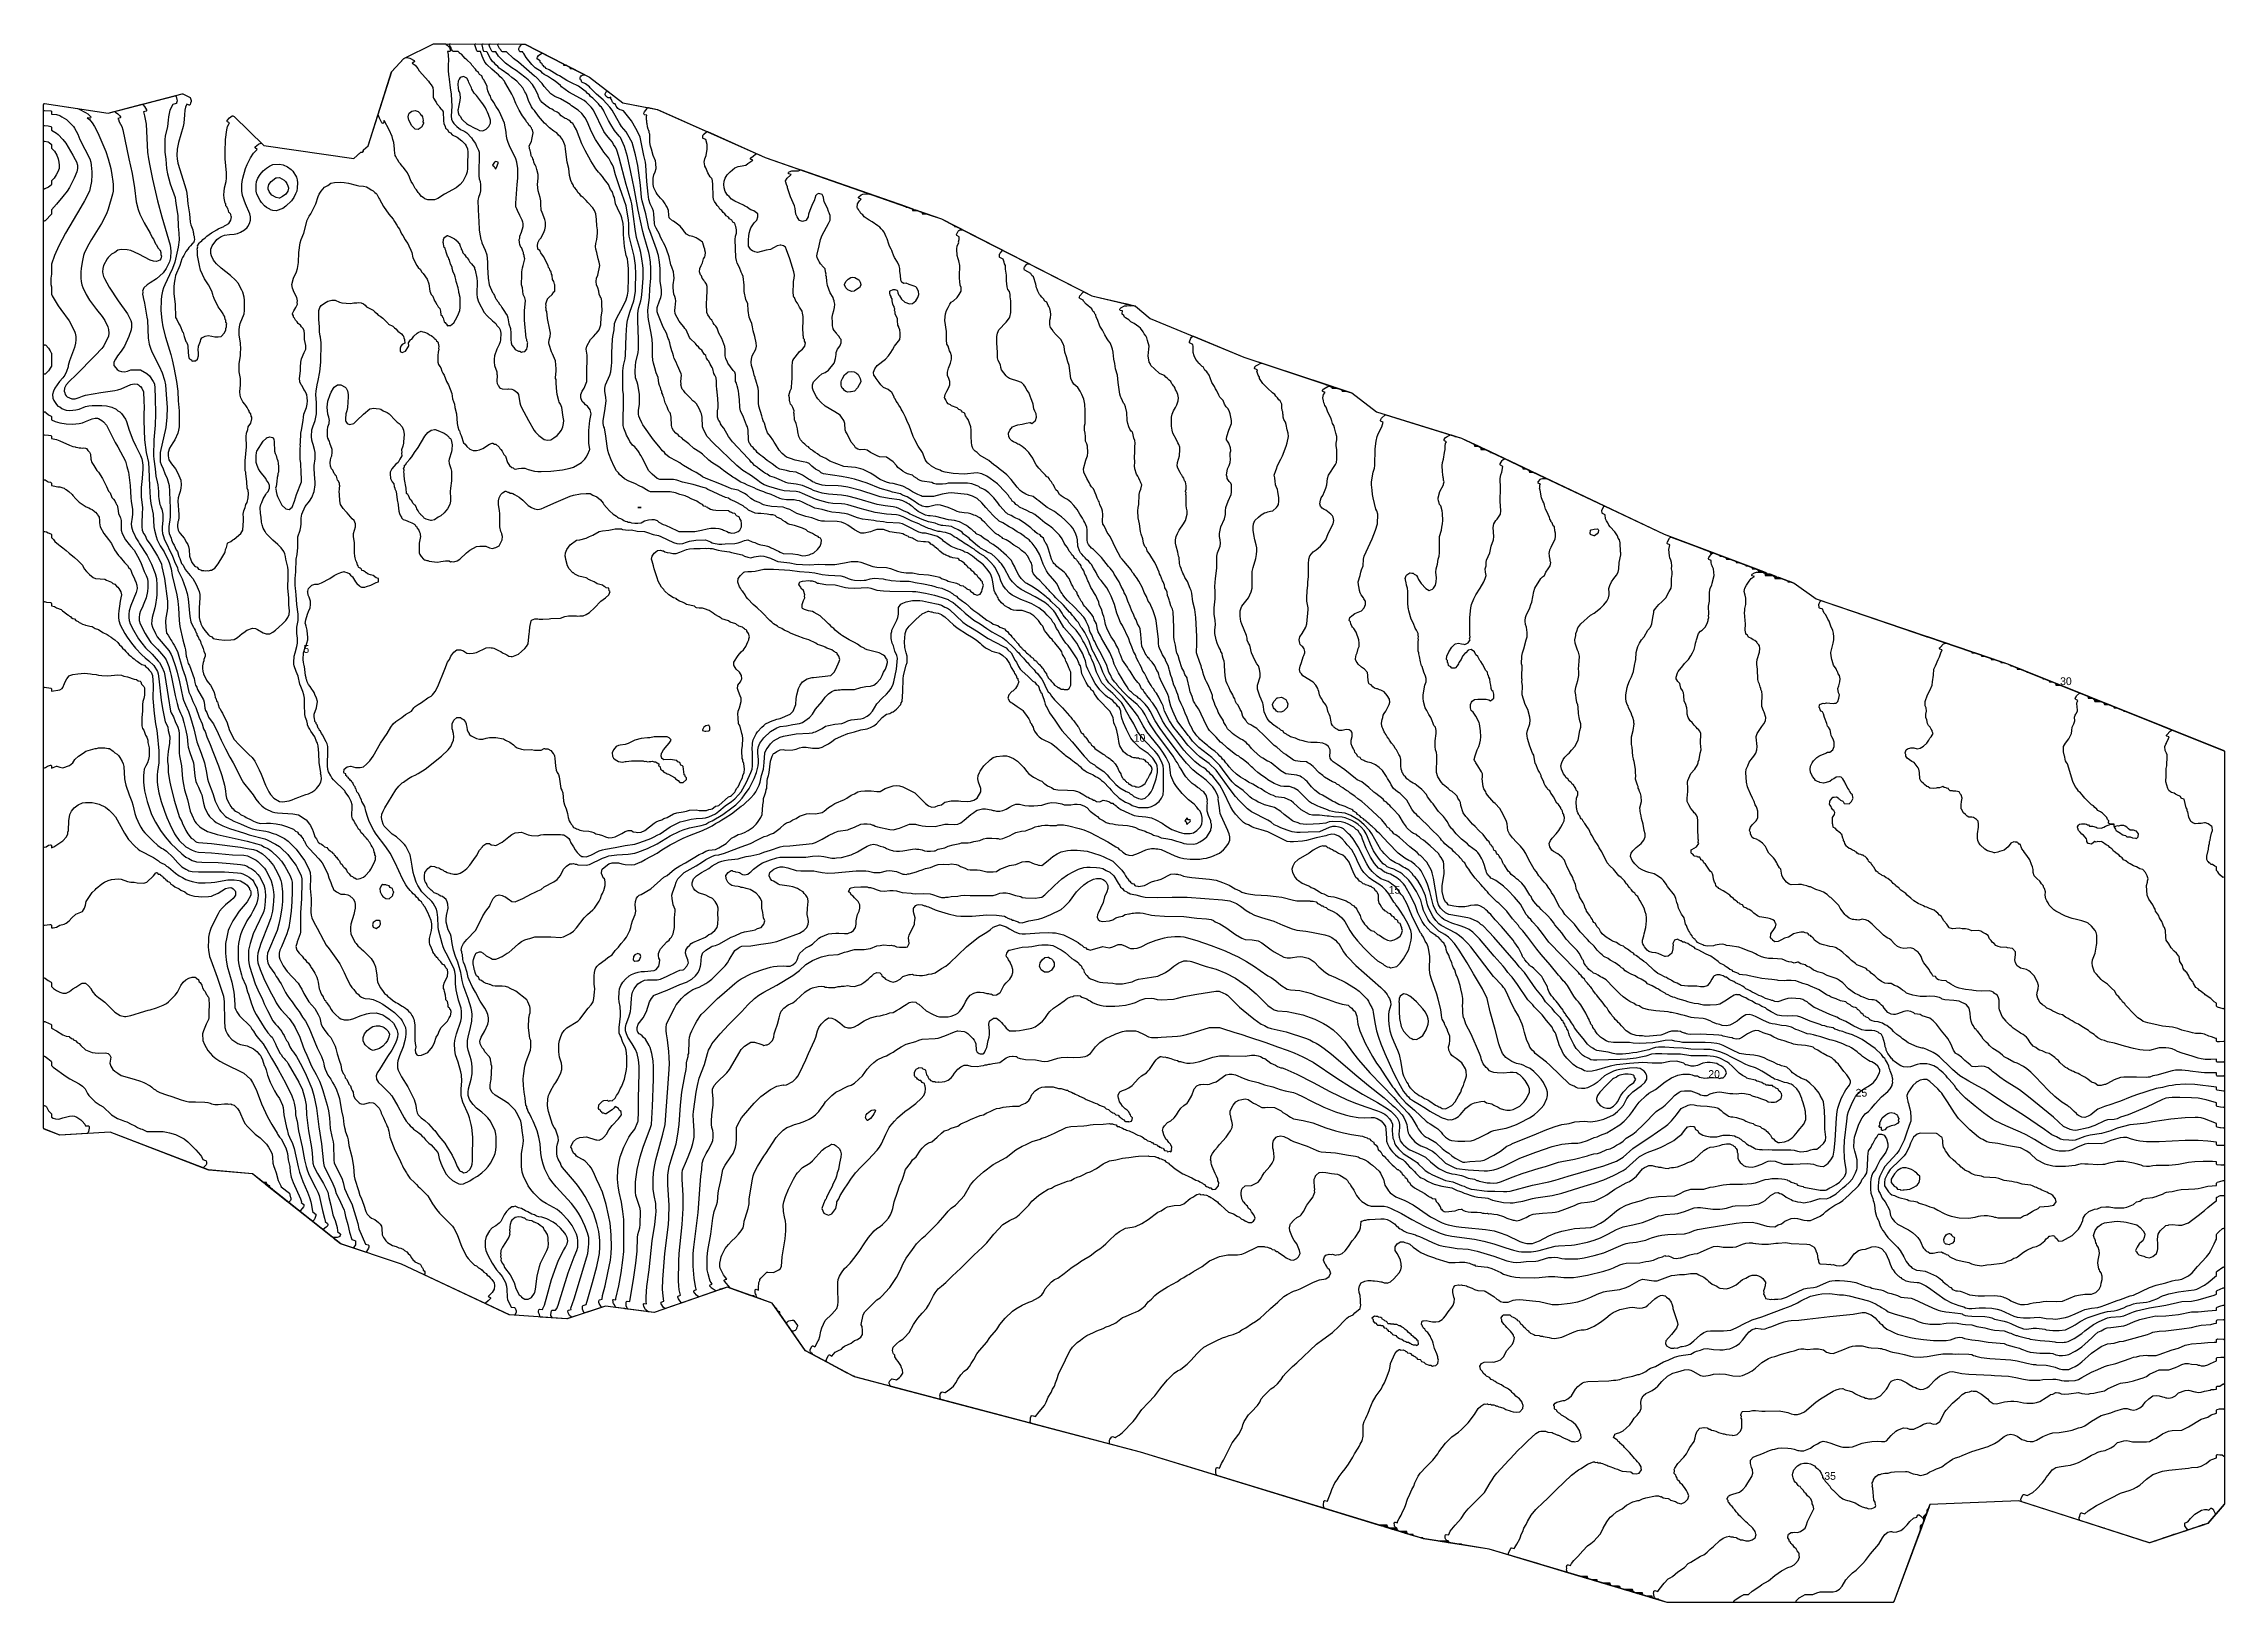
# Model space of a CAD drawing. Header units: millimetres. Extents: x 0 to 1688, y 0 to 1207.
import ezdxf

# ---------------------------------------------------------------- set-up
doc = ezdxf.new("R2010")
doc.units = ezdxf.units.MM
for name, color, linetype in [('CONTOUR_1m', 8, 'Continuous'), ('CONTOUR_5m_INDEX', 1, 'Continuous'), ('LABELS', 7, 'Continuous')]:
    doc.layers.add(name, color=color, linetype=linetype)

msp = doc.modelspace()

# ---------------------------------------------------------------- texts
at = {"layer": 'LABELS'}
for s, p in [('5', (201.1, 735)), ('30', (1560.8, 710.1)), ('10', (843.8, 666.2)), ('15', (1041.1, 548.6)), ('20', (1288.5, 406)), ('25', (1402.5, 391.5)), ('35', (1378.3, 94.9))]:
    msp.add_text(s, height=6, dxfattribs=at).set_placement(p)

# ---------------------------------------------------------------- linework, layer by layer
at = {"layer": 'CONTOUR_1m'}
for points, elevation in [([(0.5, 366.4), (0.1, 366.7), (0, 367.1), (0, 1159.6), (0.1, 1159.9), (0.2, 1160.1), (0.6, 1160.3), (50, 1152.9), (107.3, 1167.7), (107.7, 1167.7), (113, 1165.3), (113.4, 1165), (114, 1163.3), (114.1, 1162.5), (114.1, 1161.9), (113.6, 1160.6), (113.4, 1159.4), (113.1, 1159.1), (112.7, 1159), (110.9, 1159.7), (109.9, 1157.5), (109.4, 1155), (109, 1151.5), (108.6, 1145), (108.1, 1142.5), (104.4, 1130), (103.8, 1127.5), (103.4, 1125), (103.2, 1120), (103.4, 1117.5), (104, 1114), (109.4, 1096.9), (110.6, 1092.5), (111.1, 1088.6), (111.5, 1082.5), (112.9, 1075), (113.5, 1068.4), (113.9, 1066.4), (115.4, 1062.5), (115.7, 1060.7), (116, 1059.9), (116.1, 1058.6), (116.5, 1057.5), (116.6, 1056.6), (116.9, 1055), (116.4, 1053.9), (116.1, 1052.5), (115, 1051.6), (113.8, 1050), (112.5, 1048.9), (111.7, 1047.5), (110, 1045.7), (108.4, 1042.6), (107.5, 1041.2), (106.9, 1040), (105.4, 1035), (102.2, 1027.2), (101.5, 1024), (101.1, 1021.1), (100.8, 1018.3), (100.8, 1013.3), (101, 1011), (101.9, 1004.9), (102.1, 994.6), (103, 993), (104.6, 989.6), (105.8, 988.1), (107.5, 983.6), (108, 982.9), (108.7, 980), (110, 976.1), (110.5, 975.5), (111.3, 973.7), (111.7, 972.5), (112, 967.5), (112.5, 963.1), (112.9, 962.9), (113.1, 962.5), (114.3, 961.8), (115, 960.9), (116.1, 961.1), (117.5, 961), (119.2, 962.5), (120, 965), (119.9, 967.5), (119.5, 969.4), (120, 972.4), (121.3, 976.3), (121.6, 977.5), (122.5, 978.9), (125, 980.3), (127.4, 980.6), (130.2, 980.2), (132.5, 979.7), (135, 979.6), (137.5, 979.9), (140, 982.7), (141, 985), (141.1, 986.1), (141.5, 987.5), (141.6, 989.1), (141.8, 990), (141, 991), (141, 992.5), (140.5, 993.1), (140.2, 995), (140, 995.6), (139.2, 996.6), (138.9, 997.5), (137.5, 999.7), (135.2, 1002.8), (131.9, 1009.4), (131.3, 1011.3), (131.1, 1012.5), (130.1, 1015), (127.6, 1020), (124.5, 1024.5), (121.3, 1031.2), (120.6, 1035), (119.6, 1040), (119.2, 1042.5), (119.2, 1044.2), (119, 1045), (119.1, 1046.6), (118.8, 1047.5), (119.3, 1049.3), (119.1, 1049.8), (119.2, 1050.1), (120.3, 1052.3), (120.6, 1052.6), (122.5, 1054), (123.2, 1055), (125, 1056.3), (126.4, 1057.5), (130, 1060.3), (134.1, 1062.5), (135.1, 1063.3), (139.5, 1065), (140.1, 1065.6), (141, 1066), (143.3, 1067.5), (145, 1070), (145.4, 1072.5), (145.2, 1072.9), (145, 1074.3), (144.7, 1075), (143.6, 1075.8), (143.4, 1076), (143.1, 1077.5), (142.8, 1077.9), (142.5, 1078.9), (142.1, 1079.5), (142, 1080), (141.1, 1081.2), (141, 1082.5), (140.5, 1083.1), (139.7, 1087.1), (139.6, 1089.6), (139.7, 1092.2), (140.1, 1095), (141.3, 1100), (141.6, 1102.5), (141.6, 1106.6), (140.6, 1117.5), (140.4, 1122.5), (140.7, 1132.5), (141.8, 1140), (142.3, 1142.4), (143.6, 1144.9), (143.9, 1145.3), (142.2, 1146), (142, 1146.3), (142, 1146.8), (142.1, 1147.1), (143.9, 1149.3), (146, 1150.7), (146.4, 1150.7), (147.5, 1150.2), (170.4, 1127.9), (240, 1117.8), (245.6, 1122.6), (245.9, 1122.7), (246.5, 1122.7), (247.3, 1123.5), (247.3, 1123.9), (247.5, 1124.2), (251.3, 1127.5), (269.3, 1184.9), (278.7, 1195), (301.7, 1206.6), (301.9, 1206.6), (372.5, 1206.3), (402.6, 1190.8), (402.8, 1190.7), (403, 1190.4), (403.6, 1190.3), (407.7, 1188.2), (408, 1188), (408.4, 1187.9), (422.5, 1180.6), (448.4, 1160.9), (475, 1155.7), (558.6, 1118.5), (672.8, 1078.6), (673.1, 1078.5), (673.2, 1078.2), (673.5, 1078.2), (674.3, 1078.1), (680.4, 1076), (680.7, 1075.8), (681.4, 1075.6), (695, 1070.9), (811.3, 1011.3), (844.9, 1003.6), (845.1, 1003.4), (856.4, 993.9), (929, 964), (1012.5, 936.2), (1031.6, 921.6), (1097.5, 901.2), (1254.3, 826.8), (1332.6, 797.3), (1333.3, 796.9), (1333.7, 796.3), (1334.1, 796.2), (1335.7, 796.2), (1340.8, 794.3), (1341, 794.1), (1341.2, 793.9), (1341.6, 793.7), (1342.3, 793.7), (1355, 788.9), (1371.9, 776.9), (1520, 726.5), (1687.4, 659.4), (1687.7, 659.2), (1687.9, 658.8), (1687.9, 76.3), (1687.8, 76), (1675.1, 61.3), (1674.9, 61.1), (1630, 46.2), (1528.7, 78.7), (1460, 75.7), (1432, 0.5), (1431.8, 0.2), (1431.4, 0), (1256.6, 0), (1118.8, 41.3), (1067.4, 49.4), (1045, 56.3), (1044.7, 56.5), (1044.3, 56.5), (1037.7, 58.5), (1037.4, 58.7), (1037.2, 59), (1036.1, 59), (848.9, 116.4), (627.5, 174.6), (589.8, 194.8), (564, 231.5), (529.1, 244.1), (472.5, 224.3), (435, 229.4), (405, 219.5), (360.5, 222.5), (276.9, 261.9), (230, 277.5), (161.7, 331.7), (127.5, 334.8), (51.6, 364.1), (12.6, 361.6), (0.5, 366.4)], 524.3), ([(0.5, 366.4), (0.1, 366.7), (0, 367.1), (0, 1159.6), (0.1, 1159.9), (0.2, 1160.1), (0.6, 1160.3), (50, 1152.9), (101.7, 1166.3), (102, 1166.3), (102.3, 1166.2), (102.6, 1165.8), (103.2, 1163.3), (103.3, 1162.3), (102.9, 1160.7), (102.8, 1160.4), (102.5, 1160.3), (100, 1159.6), (97.8, 1155), (96.6, 1150), (96.3, 1147.5), (96, 1142.5), (94.2, 1135), (93.9, 1132.5), (93.7, 1125), (93.8, 1122.5), (94.6, 1117.1), (95.1, 1110.1), (95.8, 1105.9), (98, 1098), (101.8, 1087.5), (102.2, 1085), (103, 1078), (103.8, 1073.7), (104.2, 1065), (104.7, 1059.8), (104.8, 1054.8), (104.2, 1049.2), (101.6, 1037.5), (99.7, 1032.5), (97.5, 1027.7), (93.7, 1020), (92.7, 1017.5), (92, 1015), (91.2, 1011.2), (90.9, 1008.4), (90.8, 1000), (91.4, 992.5), (92.3, 987.3), (94.3, 979.3), (98.4, 965.9), (99.5, 961.9), (100.8, 955.8), (102.9, 945), (103.8, 937.5), (104.2, 930), (104.8, 922.5), (105, 912.5), (104.9, 910), (104.5, 907.5), (103.8, 905), (101.5, 900), (100.1, 897.5), (97.5, 893.5), (96.3, 890), (96.3, 887.5), (97, 884.5), (98.9, 881.4), (102, 877.5), (104, 874.1), (105.5, 870.6), (106.2, 868.6), (106.5, 865), (106.3, 862.5), (105.7, 860), (104.8, 857.5), (104.1, 855), (103.9, 852.5), (104.7, 842.2), (104.7, 839.9), (104.3, 837.5), (104, 836.4), (103.6, 833.6), (103.7, 832.5), (104.2, 830), (105, 828.4), (105.6, 827.5), (108.8, 823.8), (110.5, 820.5), (111.5, 819), (112.2, 817.4), (112.6, 815), (112.8, 810), (114.8, 805), (116.8, 802.5), (117.5, 801.9), (118.8, 801.3), (120, 799.9), (121.8, 799.3), (122.5, 798.9), (123.9, 798.9), (125, 798.4), (126.5, 798.9), (127.5, 798.5), (129.1, 799.1), (130, 799), (132.5, 800.7), (135, 804), (138.6, 810), (140.3, 812.5), (140.5, 813), (140.9, 815), (141.6, 816.6), (142.2, 819.6), (142.4, 819.9), (142.7, 820.2), (145, 821.2), (146.5, 822.5), (147.5, 823), (152.7, 827.5), (154.3, 830), (154.8, 837.4), (154.7, 839.7), (154.4, 842.5), (154.9, 844.9), (156, 847.5), (156.2, 848.7), (156.6, 849.9), (157.5, 851.5), (158.3, 855), (158.5, 858.5), (158.2, 860.7), (157.5, 862.5), (157.4, 867.5), (156.5, 873.9), (156.6, 875), (156.1, 876), (156.1, 877.5), (155.9, 878.4), (156.1, 883.6), (157.1, 894.6), (157.1, 897), (156.7, 900), (156.7, 902.5), (157.1, 905), (158, 908), (158.4, 909.9), (160.3, 912.8), (161.1, 916.1), (161.1, 917.5), (160.6, 918.2), (160.3, 920), (159.2, 921.6), (159, 922.5), (158.2, 923.3), (157.6, 925), (156.4, 926.4), (155.7, 927.5), (154.2, 929.3), (152.7, 932.5), (152.1, 934.5), (152, 937), (152.4, 942.5), (152.4, 945), (152.3, 947.3), (151.4, 952.5), (151.3, 955), (151.3, 958.9), (152.3, 965), (152.5, 967.5), (152.6, 970), (152.3, 974.8), (151.4, 981.3), (151.3, 985), (151.6, 987.5), (152.2, 990), (155.2, 997.5), (155.5, 1000), (155.6, 1008.1), (155.3, 1010.3), (154.2, 1014.2), (153.5, 1015.9), (152.4, 1017.5), (150.9, 1020.9), (148.5, 1023.5), (144.7, 1027.2), (137.5, 1032.9), (133.8, 1036.3), (132.6, 1037.7), (131.6, 1039.1), (129.9, 1042.3), (129.4, 1044.3), (129.4, 1045), (129.5, 1047.5), (130.4, 1050), (134, 1054.9), (135, 1055.7), (137.5, 1057.3), (140, 1058.4), (144, 1059), (147.5, 1059.2), (150, 1059.6), (152.5, 1060.6), (155.6, 1062.5), (157.5, 1064.3), (158, 1065), (159.4, 1067.5), (160.1, 1070), (160.1, 1072.5), (159.6, 1075), (156.3, 1082.5), (154, 1089), (153.4, 1092.5), (153.4, 1097.5), (153.6, 1100), (154.2, 1102.5), (156.3, 1110), (157.5, 1113.1), (160, 1118.3), (162.5, 1121.9), (165.2, 1124.6), (163.8, 1125.9), (163.7, 1126.3), (163.8, 1126.8), (166.2, 1128.7), (168.1, 1129.5), (168.5, 1129.6), (168.9, 1129.4), (170.4, 1127.9), (240, 1117.8), (245.3, 1122.4), (245.7, 1122.5), (246.5, 1122.5), (247.5, 1123.5), (247.5, 1124), (247.7, 1124.4), (251.3, 1127.5), (269.4, 1185.1), (278.7, 1195.1), (301.7, 1206.6), (302, 1206.6), (310.7, 1206.6), (311.2, 1206.4), (311.7, 1205.8), (312.2, 1205.6), (312.6, 1205.3), (314.2, 1203.6), (314.5, 1202.9), (314.9, 1201.4), (314.7, 1200.9), (314.3, 1200.6), (312.5, 1200.6), (313.1, 1198.1), (313.3, 1193.3), (313.2, 1190.8), (313, 1190), (313.1, 1188.1), (313, 1187.5), (313, 1185), (313.3, 1183.3), (313.3, 1182.5), (313.7, 1181.2), (314, 1179), (314.6, 1172.5), (315.4, 1167.5), (315.8, 1162.5), (315.9, 1158.3), (315.5, 1150.5), (315.7, 1148.2), (316.4, 1146.4), (317.4, 1144.9), (319.9, 1142.5), (322.7, 1140.2), (325, 1139.1), (326.1, 1138.5), (327.5, 1137.5), (331.2, 1133.7), (332.5, 1131.7), (334.3, 1129.2), (335, 1127.2), (335.9, 1125.8), (336.6, 1124.2), (337, 1122.5), (337.2, 1117.2), (336.9, 1110), (336.9, 1104.4), (337.1, 1102.1), (337.8, 1100), (338.2, 1097.4), (338.1, 1092.6), (337.7, 1090.3), (336.5, 1087.5), (336.4, 1086.4), (336.1, 1085), (336.6, 1072.5), (336.9, 1069.4), (337.1, 1062.2), (337.8, 1057.8), (338.5, 1055), (339, 1054), (339.3, 1052.5), (341.8, 1046.8), (343.1, 1043.1), (343.6, 1037.5), (343.6, 1033.6), (344, 1025), (344.9, 1019.9), (347.5, 1014.1), (348.2, 1013.3), (348.5, 1012.5), (349.1, 1011.6), (349.5, 1010), (350, 1009), (350.7, 1008.3), (351, 1007.5), (351.8, 1006.7), (352.8, 1005), (353.9, 1003.9), (354.6, 1002.5), (355.8, 1000.8), (356.2, 1000), (356.8, 999.3), (357.5, 998.1), (358.9, 996.3), (359.4, 994.4), (360, 989.6), (361.3, 986.2), (361.7, 982.5), (361.5, 977.5), (361.9, 975), (362.5, 973.1), (363.9, 971.5), (365, 969.9), (366.6, 969.1), (367.5, 968.5), (368.6, 968.5), (370, 967.8), (370.7, 968.1), (372.5, 968.3), (373.9, 970), (374.3, 971.7), (374.6, 972.5), (374.5, 974.4), (374.7, 975), (374.1, 976.5), (374.1, 977.5), (373.5, 978.6), (372.3, 992.5), (372.3, 1000), (372.8, 1005), (372.9, 1007.9), (372.4, 1009.9), (371.2, 1012.5), (370.6, 1017.5), (370, 1020), (370, 1022.5), (370.2, 1025.2), (370.1, 1030.1), (370.6, 1033.1), (371.2, 1035), (372.5, 1040), (372, 1041.9), (371.9, 1042.5), (371.4, 1043.8), (371.3, 1045), (370.9, 1045.9), (370.5, 1047.5), (370, 1048.7), (369.4, 1049.2), (369.2, 1049.5), (368.6, 1051.1), (368.3, 1052.6), (368.2, 1055), (368.5, 1056), (368.6, 1057.5), (370, 1060.8), (371.1, 1065), (371.1, 1067.5), (370.8, 1068.3), (370.4, 1070), (368.5, 1073.5), (366.8, 1077.5), (366.3, 1078.8), (365.7, 1079.9), (365.6, 1080.1), (365.6, 1083.1), (366.5, 1097.5), (367, 1102.5), (367, 1110), (366.2, 1115), (365.5, 1117.5), (360.7, 1127.5), (359.6, 1130), (358.7, 1132.4), (358.3, 1135), (358.1, 1137.5), (357.9, 1138), (356.6, 1145), (353.9, 1151.4), (352.3, 1154.8), (350, 1158.3), (348.5, 1161), (347.4, 1162.5), (346.5, 1164), (345.9, 1165.9), (344.9, 1167.4), (343.9, 1170), (343.4, 1172.5), (343.4, 1173.4), (341.8, 1176.7), (341.2, 1177.5), (340.9, 1178.4), (340, 1179.5), (339.1, 1181.6), (337.5, 1182.8), (336.7, 1184.2), (335.5, 1185.1), (335, 1185.7), (334.3, 1186.8), (331.4, 1190), (330.8, 1190.9), (327.5, 1194.1), (326.4, 1195), (323.4, 1198.4), (322.5, 1199.1), (322, 1199.2), (321.8, 1199.4), (321.4, 1200), (320.8, 1200.6), (317.2, 1200.6), (316.7, 1200.8), (315.8, 1202), (315.3, 1204), (314.5, 1204.8), (314.2, 1205.8), (314.2, 1206.1), (314.4, 1206.4), (314.6, 1206.5), (314.9, 1206.6), (372.4, 1206.3), (372.7, 1206.2), (402.5, 1190.9), (402.7, 1190.7), (402.9, 1190.4), (403.7, 1190.3), (407.5, 1188.3), (407.9, 1187.9), (408.5, 1187.8), (422.5, 1180.6), (448.4, 1160.9), (475, 1155.7), (558.6, 1118.5), (672.7, 1078.7), (673, 1078.5), (673.2, 1078.2), (673.5, 1078.1), (674.4, 1078.1), (680.3, 1076), (680.7, 1075.7), (681.6, 1075.6), (695, 1070.9), (811.3, 1011.3), (844.9, 1003.6), (845.1, 1003.4), (856.4, 993.9), (929, 964), (1012.5, 936.2), (1031.6, 921.6), (1097.5, 901.2), (1254.3, 826.8), (1332.5, 797.4), (1333.2, 796.9), (1333.7, 796.3), (1334.1, 796.2), (1335.8, 796.1), (1340.8, 794.3), (1341.2, 793.8), (1341.6, 793.7), (1342.4, 793.6), (1355, 788.9), (1371.9, 776.9), (1520, 726.5), (1687.4, 659.4), (1687.7, 659.2), (1687.9, 658.8), (1687.9, 76.3), (1687.8, 76), (1675.1, 61.3), (1674.9, 61.1), (1630, 46.2), (1528.7, 78.7), (1460, 75.7), (1432, 0.5), (1431.8, 0.2), (1431.4, 0), (1256.6, 0), (1227.4, 8.7), (1227.1, 8.9), (1226.7, 8.9), (1118.8, 41.3), (1067.4, 49.4), (1045.1, 56.3), (1044.7, 56.5), (1044.1, 56.5), (1037.7, 58.5), (1037.4, 58.7), (1037.2, 59), (1036, 59.1), (848.9, 116.4), (627.5, 174.6), (589.8, 194.8), (564, 231.5), (529.1, 244.1), (472.5, 224.3), (435, 229.4), (405, 219.5), (360.5, 222.5), (276.9, 261.9), (230, 277.5), (161.7, 331.7), (127.5, 334.8), (51.6, 364.1), (12.6, 361.6), (0.5, 366.4)], 529.3), ([(0.5, 366.4), (0.1, 366.7), (0, 367.1), (0, 1159.6), (0.2, 1160), (0.4, 1160.2), (0.6, 1160.3), (50, 1152.9), (76.2, 1159.7), (76.6, 1159.6), (76.9, 1159.4), (78.2, 1157.9), (79.6, 1155.5), (79.7, 1154.8), (79.6, 1154.6), (79.4, 1154.4), (77.4, 1153.8), (78.2, 1150.7), (79.3, 1144.3), (80.5, 1122.5), (81.2, 1117.5), (82.1, 1112.1), (84.2, 1101.7), (88.1, 1085), (91.4, 1072.5), (97.9, 1050.5), (98.4, 1045.9), (98.2, 1040.7), (97.5, 1037.6), (94.8, 1032.5), (92.5, 1029.2), (87.5, 1024.6), (82.5, 1021.4), (80.1, 1020), (77.6, 1017.5), (76.5, 1015), (76.7, 1014.2), (76.6, 1012.5), (76.9, 1011.9), (77.1, 1010), (78.1, 1005.6), (80, 995), (80.3, 992.5), (81, 978.6), (81.6, 974.1), (83, 970), (84, 967.5), (89.4, 956.9), (91.7, 951.7), (93.6, 946.1), (94.3, 942.5), (94.9, 935), (95.5, 925), (95.4, 917.5), (94.5, 909.4), (90.3, 890), (90.1, 885.1), (90.3, 882.8), (90.9, 880.9), (92.5, 877.5), (93.8, 873.8), (95.5, 870), (97.2, 864.6), (97.4, 859.9), (97.6, 852.6), (98, 847.5), (98, 840.6), (97.7, 837.8), (97.1, 835), (96.8, 832.5), (96.8, 829.3), (97.3, 827.3), (98.8, 823.8), (99, 822.5), (99.9, 820), (101, 818.5), (102.5, 814.9), (103.5, 813.4), (104.6, 809.6), (105.5, 808), (106.8, 804.3), (107.9, 802.9), (109.6, 799.6), (113.5, 795), (115.4, 792.5), (118, 788), (120.5, 782.5), (120.9, 780.1), (121, 777.5), (120.4, 770), (120.4, 765), (120.5, 762.5), (120.9, 760), (121.4, 758.9), (121.7, 757.5), (123, 755), (124.7, 752.3), (127.5, 749.1), (128.3, 748.3), (130.3, 747.5), (131.2, 746.2), (132.5, 745.8), (135.5, 745.5), (140, 744.9), (145, 745.1), (147.5, 745.4), (150, 746.8), (153.6, 749.9), (155, 750.7), (157.3, 752.5), (161.7, 754.1), (163.9, 753.8), (165.6, 753), (170, 750.5), (172.2, 749.7), (175, 749.8), (177.5, 751.1), (179.5, 752.5), (182.1, 755), (185, 757.5), (187.5, 760.1), (189.1, 762.5), (190, 764.6), (190.2, 767.5), (189.8, 772.3), (189.7, 777.5), (189, 785), (189.2, 794.2), (189.2, 799.1), (188.9, 801.4), (187.4, 807.5), (187.2, 809.7), (186.7, 811.7), (185.9, 813.4), (183.9, 816.4), (181.4, 818.9), (177.3, 822.3), (172.3, 827.3), (171.5, 829), (170, 831.6), (169.1, 834.1), (168.6, 836.2), (168.3, 840), (167.8, 842.9), (167.7, 847.5), (168, 849.9), (168.8, 851.3), (170, 854.2), (172, 857.5), (172.5, 858.6), (173.8, 860), (174.9, 862.5), (174.8, 864.7), (174.1, 866.6), (172.5, 868.7), (172, 870), (167.5, 875.5), (166.3, 877.5), (165.2, 880), (164.5, 882.5), (164.4, 887.6), (164.7, 890), (165, 891.1), (170, 898.9), (172.4, 901.3), (172.6, 901.5), (175, 902.2), (177.1, 901.8), (177.5, 901.6), (178.1, 900.5), (178.4, 898.4), (178.7, 891.2), (179.3, 889.3), (180, 887.8), (180.5, 885.5), (180.8, 885), (181.2, 883.7), (181.6, 881.6), (181.8, 879.3), (181.7, 875), (181.4, 873.9), (181.3, 872.5), (180.8, 870.8), (180.4, 867.8), (180, 863.9), (179.5, 862.5), (179.7, 862.1), (179.9, 860), (180.5, 857.5), (181, 856.1), (184.4, 849.4), (187.5, 846.5), (190, 846.1), (192.5, 847.8), (194.1, 852.5), (195.7, 857.5), (199.5, 867.5), (199.7, 870), (199.3, 874.3), (199.1, 881.6), (198.6, 885), (198.5, 887.5), (198.6, 892.5), (198.5, 893.5), (198.8, 895), (198.6, 896.2), (198.8, 897.5), (199.2, 905), (199.5, 907.5), (200.9, 915), (201.1, 917.5), (201.5, 919.9), (203.4, 925), (204, 927.5), (204.2, 930), (204.1, 932.5), (203.6, 935), (203.2, 935.7), (202.5, 937.6), (201.3, 938.9), (200, 941.7), (199.3, 942.6), (198.2, 944.9), (198.2, 945.1), (198.1, 947.5), (198.6, 951.2), (198.7, 953.6), (198.8, 955), (198.7, 956.3), (199, 960), (199.6, 962.6), (201.6, 967.5), (202.9, 970), (202.9, 970.4), (202.9, 972.9), (202, 977.5), (201.9, 981.9), (201.7, 984.2), (201, 986), (199.7, 987.5), (198.8, 988.8), (197.4, 989.6), (197, 990), (196.3, 991.3), (195, 992.5), (194.2, 994.2), (193.5, 995), (193.3, 995.8), (192.7, 997.3), (192.7, 997.7), (193.7, 999.9), (195.3, 1002.5), (196.4, 1005), (196.3, 1006.3), (196.5, 1007.5), (196.1, 1010), (194, 1014), (192.6, 1017.4), (192.2, 1020.1), (193.3, 1025), (195.8, 1030), (196.5, 1032.5), (197.3, 1037.2), (197.5, 1045), (198.6, 1052.5), (199.3, 1055), (201.3, 1060), (204.1, 1070), (205.5, 1073), (206.8, 1075), (210.8, 1082.5), (212.5, 1088.2), (213.4, 1090), (214.9, 1092.5), (217.5, 1095.4), (220, 1096.9), (222.4, 1098.6), (225.1, 1099.2), (230, 1099.3), (232.5, 1099.1), (236.1, 1098.5), (242, 1097), (244.1, 1096.6), (247.5, 1096.3), (249.9, 1095.9), (252.5, 1094.3), (253.4, 1093.4), (255, 1092.8), (256.3, 1091.3), (257.5, 1090.5), (257.9, 1090.1), (259.2, 1087.6), (259.4, 1086.9), (260, 1086.2), (263.1, 1080.5), (267.2, 1074.7), (270.6, 1070.7), (271.5, 1068.9), (273.4, 1066), (274.3, 1064.3), (275.4, 1062.9), (277, 1059.5), (278.1, 1058.1), (279.8, 1054.8), (280.9, 1053.3), (281.8, 1051.8), (282.6, 1050), (284.3, 1046.7), (285, 1045), (285.9, 1040.9), (288.8, 1035), (290, 1033.3), (291.6, 1031.7), (292.5, 1030), (293.8, 1028.8), (296.8, 1024.3), (298.2, 1020.7), (299, 1015), (300, 1012.5), (301.3, 1011.1), (302.5, 1007.6), (303.7, 1006.2), (304.2, 1005), (304.6, 1004.5), (305, 1003.3), (305.5, 1003), (305.8, 1002.5), (306.7, 1001.7), (307.2, 999.6), (307.5, 996.8), (308.4, 996), (308.5, 995.8), (308.7, 995), (309.3, 994.3), (310, 991.2), (310.7, 990.8), (311.2, 990), (311.9, 989.4), (312.5, 988.2), (313.5, 988.5), (315, 988.4), (317.5, 990.6), (320, 995.1), (321.2, 997.5), (322.1, 1000), (322.4, 1002.5), (322.5, 1007.5), (322.4, 1010), (322, 1011.9), (322, 1012.5), (321.5, 1014), (321.5, 1015), (321, 1016.1), (320.8, 1017.5), (319.5, 1021.8), (319.4, 1022.5), (319, 1024), (318.6, 1026.2), (318, 1028), (317.1, 1029.7), (316.2, 1032.5), (316.1, 1033.6), (315, 1035.8), (314.2, 1039.2), (313.6, 1040.1), (313.5, 1041), (312.5, 1042.2), (311.9, 1044.4), (311.5, 1045.1), (311.4, 1046.4), (310.7, 1047.5), (310.7, 1048.2), (310, 1048.9), (309.7, 1049.9), (309.5, 1052), (309.3, 1052.6), (309.6, 1054.6), (309.5, 1055.1), (309.9, 1056.2), (310.1, 1056.5), (312.1, 1057.9), (312.3, 1058), (312.6, 1058), (315, 1057.2), (318, 1055.6), (319.4, 1054.4), (320, 1053.5), (320.7, 1053.1), (321.2, 1052.5), (321.8, 1052), (321.9, 1051.7), (322.5, 1049.8), (323.3, 1048.3), (323.3, 1047.5), (323.9, 1046.4), (324.6, 1044.6), (325.8, 1043.3), (326.8, 1041.8), (328.1, 1040.7), (328.4, 1040), (329.1, 1039.1), (329.9, 1037.5), (331.2, 1036.2), (333.4, 1033.4), (333.5, 1032.5), (334, 1031.4), (335.2, 1025.2), (335.5, 1022.5), (335.3, 1012.8), (335.6, 1010), (336.7, 1006.7), (341, 998.5), (343.3, 995.8), (347.5, 992), (349.9, 990), (350.9, 988.4), (352.5, 986.7), (353.3, 985), (353.8, 982.5), (353.7, 977.4), (353.3, 975.8), (352.5, 973.7), (350.7, 970), (349, 965), (348.7, 962.5), (348.7, 960), (349, 957.5), (350.7, 952.5), (350.8, 950.8), (351.1, 949.9), (350.9, 945), (351, 943.5), (351.5, 942.5), (352, 942), (352.5, 940.8), (352.9, 940.4), (353.5, 940), (355, 939.4), (359.2, 939.2), (360, 939.4), (362.5, 939.1), (363.6, 938.6), (365, 937.8), (366.5, 936.5), (367.5, 934.9), (368.7, 928.6), (369.2, 926.8), (370, 925), (375.2, 915), (379.7, 907.2), (380.8, 905.8), (383.2, 903.2), (387.5, 900.2), (390, 899.8), (392.5, 900), (395, 901.5), (397.5, 903.2), (399.1, 905), (400.8, 907.5), (401.3, 908.8), (402, 910), (402.4, 912.5), (402.6, 915), (402.2, 917.5), (401, 925), (400.1, 927.6), (399.1, 929.1), (398.9, 930), (397.5, 935.1), (397, 940), (396.8, 944.3), (396.6, 946.6), (396.3, 947.5), (396.4, 951.3), (396.6, 952.5), (396.7, 955), (396.1, 961.1), (394, 966.4), (393, 968), (391.2, 973.8), (391.1, 975), (391.3, 977.4), (392, 980), (392.2, 982.5), (391.8, 985), (390, 993.8), (389.4, 999.4), (389.1, 1000.1), (389, 1001.5), (388.7, 1002.5), (388.9, 1003.9), (388.7, 1005.1), (389.3, 1006.8), (389.4, 1007.6), (389.9, 1008.9), (390.1, 1009.2), (391.1, 1010), (393.5, 1012.5), (395, 1014.4), (395.8, 1015), (395.8, 1018.4), (395.6, 1020), (395.3, 1020.4), (394.8, 1022.5), (394, 1024), (394, 1025), (393.6, 1026.2), (393.6, 1027.5), (393.1, 1028.2), (392.8, 1030), (392.5, 1030.6), (391.7, 1031.6), (391.6, 1032.5), (390.9, 1033.4), (390.5, 1035), (386.9, 1041.8), (384.8, 1044.8), (384.5, 1045.1), (384, 1046.5), (382.7, 1047.2), (382.5, 1047.4), (382.4, 1047.7), (382.3, 1050), (382.4, 1052.5), (383.9, 1055), (385, 1056.2), (387.5, 1061.2), (388, 1062.5), (388.4, 1065), (388.4, 1068.4), (388, 1070.5), (385.8, 1075.8), (385.2, 1077.7), (384.9, 1082.4), (384.9, 1085), (384.3, 1087.5), (382.7, 1092.7), (382.3, 1097.5), (382.9, 1102.5), (382.9, 1105.4), (381.7, 1109.1), (381.2, 1111.2), (380.6, 1112.4), (380.4, 1112.9), (380, 1113.6), (379.5, 1114.9), (379.2, 1116.7), (378.6, 1117.5), (378.5, 1118.5), (377.6, 1119.3), (377.3, 1119.9), (377.1, 1122), (376.8, 1122.6), (376.6, 1124.1), (376.1, 1125.1), (376.1, 1126.1), (375.9, 1127.3), (375.9, 1127.6), (377.5, 1130.9), (378, 1132.5), (378.4, 1135), (378.8, 1137.5), (378.4, 1140), (377.9, 1140.4), (377.5, 1141.4), (377, 1141.9), (376.8, 1142.5), (375.7, 1143.3), (374.9, 1145), (373.7, 1146.2), (373.2, 1147.5), (370.7, 1150.8), (368.1, 1155), (365.4, 1160.4), (363.6, 1165), (362.4, 1167.5), (359.6, 1172.5), (356.9, 1176.8), (356.7, 1177.5), (354.6, 1180), (353.4, 1180.9), (352.2, 1182.5), (350.9, 1183.4), (349.1, 1185), (346.8, 1186.8), (343.1, 1190.6), (341.5, 1192.4), (340.1, 1195.1), (339.4, 1196.9), (338.2, 1200.5), (336.1, 1200.5), (335.8, 1200.6), (335.6, 1200.7), (335.4, 1201), (334.4, 1204.1), (333.8, 1205.7), (333.8, 1206), (334, 1206.3), (334.2, 1206.4), (334.5, 1206.5), (372.4, 1206.3), (372.7, 1206.2), (402.4, 1190.9), (402.7, 1190.7), (402.8, 1190.3), (403.5, 1190.3), (403.8, 1190.2), (407.5, 1188.3), (407.7, 1188.1), (407.8, 1187.8), (408.6, 1187.8), (422.5, 1180.6), (448.4, 1160.9), (475, 1155.7), (558.6, 1118.5), (672.7, 1078.7), (673, 1078.5), (673.2, 1078.2), (673.5, 1078.1), (674.6, 1078), (680.2, 1076), (680.5, 1075.9), (680.7, 1075.7), (681, 1075.6), (681.7, 1075.5), (695, 1070.9), (811.3, 1011.3), (844.9, 1003.6), (845.1, 1003.4), (856.4, 993.9), (929, 964), (1012.5, 936.2), (1031.6, 921.6), (1097.5, 901.2), (1113.3, 893.7), (1113.5, 893.6), (1113.9, 893.4), (1254.3, 826.8), (1328.4, 798.9), (1328.7, 798.7), (1329.3, 798.6), (1332.4, 797.4), (1333.2, 796.9), (1333.7, 796.3), (1334, 796.1), (1335.9, 796.1), (1340.7, 794.3), (1341.2, 793.8), (1341.5, 793.6), (1342.6, 793.6), (1355, 788.9), (1371.9, 776.9), (1520, 726.5), (1588.5, 699), (1588.7, 698.9), (1589.4, 698.7), (1687.4, 659.4), (1687.7, 659.2), (1687.9, 658.8), (1687.9, 76.3), (1687.8, 76), (1675.1, 61.3), (1674.9, 61.1), (1630, 46.2), (1528.7, 78.7), (1460, 75.7), (1456.7, 66.8), (1456.5, 66.5), (1456.4, 66.1), (1432, 0.5), (1431.8, 0.2), (1431.4, 0), (1256.6, 0), (1227.5, 8.7), (1227.1, 8.9), (1226.6, 9), (1118.8, 41.3), (1067.4, 49.4), (1045.2, 56.2), (1044.7, 56.5), (1044, 56.6), (1037.8, 58.5), (1037.5, 58.7), (1037.2, 59.1), (1035.9, 59.1), (848.9, 116.4), (627.5, 174.6), (589.8, 194.8), (564, 231.5), (529.1, 244.1), (472.5, 224.3), (435, 229.4), (405, 219.5), (360.5, 222.5), (276.9, 261.9), (230, 277.5), (161.7, 331.7), (127.5, 334.8), (51.6, 364.1), (12.6, 361.6), (0.5, 366.4)], 534.3), ([(0.5, 366.4), (0.1, 366.7), (0, 367.1), (0, 1159.6), (0.2, 1160), (0.4, 1160.2), (0.6, 1160.3), (50, 1152.9), (54.7, 1154.1), (55, 1154.1), (55.7, 1153.7), (57.4, 1152.4), (58.8, 1151), (59.5, 1150), (59.5, 1149.4), (59.2, 1149.1), (57.4, 1148.6), (57.9, 1147.9), (58.6, 1146.1), (60.6, 1142.5), (61.3, 1140), (66, 1117.5), (68.6, 1106.1), (70.4, 1095), (71.6, 1084.2), (73.1, 1078.2), (74.5, 1074.5), (77.8, 1067.8), (82.5, 1060), (84.1, 1056.6), (85, 1055.2), (86.7, 1051.7), (87.5, 1050.8), (88.5, 1048.5), (89.5, 1047.6), (89.6, 1047.1), (90.1, 1046.7), (90.7, 1045), (90.8, 1043.3), (91.1, 1042.7), (91.2, 1042.4), (90.6, 1040), (89.9, 1039), (87.5, 1038.1), (85, 1038.2), (82.5, 1039.1), (73.6, 1043.6), (67.5, 1046.4), (64.6, 1047.1), (60, 1047.2), (57.5, 1046.7), (55, 1044.9), (52.5, 1043.7), (50, 1041.2), (49.1, 1040), (46.3, 1035), (45.8, 1032.5), (45.7, 1030), (45.9, 1028.4), (46.4, 1026.4), (47.2, 1024.7), (50.7, 1018.2), (57.8, 1007.5), (64.9, 997.4), (67.4, 992.4), (67.9, 990.4), (68, 987.5), (67.7, 985), (66, 980), (62.6, 972.5), (60, 968.6), (57.1, 965), (55.6, 962.5), (54.4, 960), (54.4, 957.5), (54.6, 957.1), (56.9, 954.4), (58.4, 953.4), (60.3, 952.8), (62.7, 952.7), (65, 953.2), (67.5, 954), (69.1, 954.1), (74.8, 954.2), (75.1, 954.1), (80, 951.3), (82, 949.5), (84.9, 945), (85.7, 943.3), (86.1, 940), (86.4, 932.5), (86.7, 920), (86.3, 911.3), (85.4, 900), (85.1, 887.5), (85.2, 885), (86.4, 877.5), (86.8, 871.8), (87.9, 867.5), (88.3, 865), (88.8, 860), (88.9, 856.4), (89.2, 854.2), (90, 850), (90.7, 848.2), (90.8, 847.5), (91.4, 846.3), (92.3, 842.5), (92.4, 837.5), (91.8, 832.5), (91.8, 830), (92.1, 827.5), (92.7, 825), (93.3, 823.3), (99.8, 809.8), (101.8, 804.4), (103.5, 801), (104, 799), (106.4, 793.9), (107.2, 792.4), (109.9, 785), (111.1, 781), (111.8, 776.9), (113.2, 763.2), (114, 759), (114.7, 757.2), (116.1, 755), (116.4, 753.9), (117.4, 752.5), (118.1, 750.6), (118.5, 750), (118.7, 748.7), (119.6, 747.5), (120.5, 745.5), (121, 745), (121.3, 743.8), (121.8, 742.5), (121.9, 741.9), (122.5, 741), (123.5, 738.5), (123.9, 736.4), (125, 733.9), (125.1, 732.4), (124.1, 730), (124, 728.9), (123.4, 727.5), (123.1, 725), (123.1, 723.1), (123.2, 720.7), (123.4, 720), (123.8, 718.8), (126.2, 713.8), (127.3, 712.2), (129.1, 710), (131.7, 705), (132.5, 702.6), (132.9, 700.4), (133.2, 699.9), (134.1, 697.5), (134.6, 697), (135, 695), (136, 692.5), (136.7, 691.6), (137.3, 690), (138.4, 688.3), (139.9, 685), (141.7, 681.7), (144, 675), (147.5, 668), (151.3, 663.8), (158.9, 656.4), (161.3, 653.9), (163.5, 651.1), (166.9, 644.5), (168.5, 641), (171.8, 632.5), (174.3, 627.5), (175.5, 625.5), (178.3, 622.5), (182.5, 620), (185, 619.7), (190, 620.4), (192.5, 621.2), (194.7, 622.2), (197.5, 623.2), (200, 624.4), (203, 625.5), (205, 626), (207.5, 627.1), (210, 628.8), (211.3, 630), (213.4, 632.5), (214.5, 635), (215, 637.5), (214.8, 640), (214.4, 641.9), (214.5, 642.5), (213.3, 650), (213, 657.5), (212.5, 663), (212, 665), (211.3, 666.3), (209.9, 670), (206.9, 674.3), (206, 676), (205, 677.5), (204.3, 679.2), (204.2, 680), (203.6, 682.5), (202.7, 685), (202.3, 687.3), (202.3, 689.8), (202, 692.5), (201.8, 700), (201.5, 702.5), (200.7, 705), (199, 709), (198.4, 710.9), (197.1, 717.1), (195.5, 720.5), (194, 725), (193.7, 726.3), (193.7, 727.5), (194, 732.5), (194.6, 735), (196, 740), (196.5, 742.5), (196.5, 744), (196.4, 746.5), (195.9, 750), (195.9, 752.5), (196.1, 755), (197, 760), (197.1, 765), (196.1, 772.5), (195.6, 780), (195, 785), (194.8, 787.3), (194.7, 792.5), (195.2, 797.7), (195.6, 807.5), (196.2, 811.2), (196.8, 816.7), (196.7, 824.9), (198.6, 830), (199.1, 832.5), (199.4, 835), (199.4, 839.4), (199.9, 842.5), (202.5, 848.3), (205.8, 852.5), (207.5, 855.3), (209.5, 860), (210.1, 865.1), (210.1, 867.5), (209.8, 869.8), (209.3, 877.5), (209.4, 880), (210.2, 885.3), (210.3, 887.8), (210.2, 890.2), (209.7, 892.5), (208.7, 896.2), (208, 897.9), (207.5, 899.7), (207.3, 902.5), (207.7, 907.7), (208.4, 910), (210.2, 915), (211.1, 920), (211.2, 928.7), (210.8, 935), (210.9, 937.5), (211.6, 942.5), (212.5, 945.9), (213.8, 952.5), (214.6, 960), (214.9, 975), (214.4, 979.4), (214.1, 980.1), (213.6, 983.6), (213.5, 987.5), (213.1, 993), (212.9, 997.5), (212.9, 1000.1), (213.9, 1002.5), (214.9, 1003.8), (217.5, 1005.8), (219.9, 1007.4), (223, 1008), (225.6, 1008), (229, 1006.5), (230.9, 1005.9), (237.5, 1005.4), (240, 1006), (240.9, 1005.9), (242.5, 1006), (243.9, 1006.3), (245.9, 1006), (247.6, 1005.1), (249, 1004.1), (250, 1002.9), (255, 1000.4), (256.4, 998.9), (257.8, 997.8), (258.9, 996.4), (260.6, 995.6), (262.5, 994.2), (264.2, 992.6), (264.5, 992), (265, 991.7), (266.8, 990.1), (267, 989.5), (270.4, 988), (271.6, 986.6), (272.6, 985.9), (274.1, 984.1), (277.1, 982), (278, 980.6), (278.5, 980.1), (278.6, 979.9), (278.8, 978.8), (279.4, 977.6), (279.4, 977.3), (279.2, 976.7), (279.7, 975.4), (279.7, 975), (279.5, 974.7), (277.5, 973.7), (276.6, 972.5), (275.9, 970.9), (275.9, 968.4), (277.5, 967.5), (280, 968.5), (282.5, 972.1), (282.7, 972.7), (282.5, 975), (283.9, 977.3), (284.2, 977.6), (285, 977.9), (286.5, 980.1), (289, 982.5), (290, 983), (292.3, 984), (292.8, 983.9), (293.5, 983.5), (294.9, 983.4), (295.5, 983), (297.5, 982.3), (298.7, 981.2), (300, 980.8), (301.1, 980), (301.7, 979.2), (302.5, 978.6), (302.9, 977.9), (303.5, 977.5), (304, 976.5), (305, 975.8), (305.4, 975), (305.6, 973.1), (305.9, 972.7), (305.9, 972.3), (305.7, 970.7), (305.8, 970), (305.4, 967.9), (305.2, 965.2), (305.2, 960), (305.7, 958.2), (306.2, 957.5), (306.6, 956.6), (307.5, 955.6), (308.2, 953.2), (309, 951.5), (310.1, 950), (311.9, 945), (313.3, 942.5), (315.9, 935.9), (316.3, 933.8), (316.6, 931.6), (317.9, 927.5), (318.3, 925), (319.5, 920), (320.1, 912.6), (320.6, 910), (321.5, 907.5), (321.9, 906.8), (322.5, 904.8), (323.3, 903.3), (325, 897.5), (326.4, 896.5), (327.5, 894.9), (330, 892.7), (332.5, 891.8), (335, 891.7), (337.5, 892.1), (340, 893.1), (345, 896.7), (347.2, 897.4), (347.6, 897.4), (349.1, 896.6), (349.8, 896.6), (350.1, 896.5), (352.5, 894.3), (353.2, 893.2), (353.9, 892.5), (355, 891.1), (356.2, 888.7), (357.4, 887.4), (359, 882.5), (360, 880.8), (360.7, 880), (362.5, 878.6), (363.4, 878.3), (364.2, 877.5), (365, 877.3), (367.5, 877.8), (370, 877.9), (372.4, 877.9), (375, 876.9), (380, 875.6), (382.5, 875.3), (385, 875.3), (392.5, 875.6), (401.7, 876.7), (407.5, 877.9), (410, 878.9), (415, 881.5), (416.3, 882.5), (419, 885), (420, 886.4), (421.3, 888.8), (422.5, 891.9), (422.7, 892.5), (422.5, 894.2), (422, 897.1), (422.1, 907.1), (422.7, 915), (423.7, 920), (423.6, 921.1), (423.1, 923.1), (420.9, 925.9), (419.5, 927), (418.4, 928.4), (417.1, 929.4), (416.9, 929.6), (415.8, 932.5), (415.7, 934.9), (416.8, 937.5), (418.3, 940), (419.5, 942.5), (420.4, 945), (420.4, 955), (420.7, 960.7), (420.6, 965.6), (420, 970), (420.5, 972.4), (423.2, 977.5), (425.5, 980), (427.5, 981.9), (427.9, 982.6), (430, 985), (431.4, 988.9), (431.6, 995), (432.4, 999.9), (432.1, 1004.6), (432, 1005.1), (432.1, 1007.1), (431.7, 1009.2), (431.4, 1010), (430.7, 1010.8), (430.1, 1012.6), (429.8, 1015), (428.9, 1017.5), (427.8, 1020), (427.6, 1022.4), (428, 1025), (428.9, 1027.5), (430.4, 1035), (430, 1037.5), (429.2, 1040.1), (428.3, 1045), (427.5, 1047.5), (427.1, 1049.6), (427.5, 1052), (428.3, 1055), (428.8, 1060), (428.6, 1062.5), (428.1, 1065.6), (427.9, 1070.4), (427.3, 1074.8), (426.3, 1077.5), (425, 1079.4), (421.2, 1083.6), (420, 1085.2), (417.6, 1087.5), (416.1, 1088.6), (415.1, 1090), (413.7, 1091.2), (412.5, 1093.5), (411.2, 1095), (410.5, 1095.6), (409.8, 1097.3), (408.8, 1098.8), (408.1, 1100.7), (407.1, 1104.6), (406.4, 1110), (405.3, 1115), (404, 1125), (403.6, 1127.5), (402.7, 1130.2), (401.6, 1132.5), (400, 1134.6), (398.5, 1135.9), (397.2, 1137.5), (395.8, 1138.3), (395, 1139), (391.5, 1141.5), (389, 1144), (387.6, 1145.1), (383.1, 1150.5), (382.1, 1152.1), (380.9, 1153.4), (379.9, 1154.9), (378.7, 1156.2), (377.7, 1157.7), (375.4, 1162.5), (374, 1166.4), (373.2, 1168.2), (372.5, 1169.2), (370.8, 1172.5), (368.7, 1175), (366.3, 1177.5), (364.2, 1179.2), (362.5, 1180.3), (360, 1182.5), (354.2, 1186.7), (352.5, 1187.6), (351.5, 1189), (350, 1190.1), (348.9, 1191.4), (347.5, 1192.7), (345.8, 1195), (343.3, 1199.9), (343.1, 1200.4), (341.1, 1200.5), (340.8, 1200.5), (340.6, 1200.7), (340.5, 1201), (339.5, 1205.7), (339.5, 1206), (339.7, 1206.2), (339.9, 1206.4), (340.2, 1206.4), (372.3, 1206.3), (372.6, 1206.2), (402.4, 1191), (402.7, 1190.7), (402.8, 1190.3), (403.6, 1190.2), (403.9, 1190.2), (407.4, 1188.3), (407.7, 1188.1), (407.8, 1187.8), (408.5, 1187.8), (408.7, 1187.7), (422.5, 1180.6), (448.4, 1160.9), (475, 1155.7), (558.6, 1118.5), (672.6, 1078.7), (672.9, 1078.5), (673.1, 1078.1), (673.4, 1078), (674.7, 1078), (680.1, 1076.1), (680.4, 1075.9), (680.6, 1075.6), (680.9, 1075.5), (681.8, 1075.5), (695, 1070.9), (811.3, 1011.3), (844.9, 1003.6), (845.1, 1003.4), (856.4, 993.9), (929, 964), (1012.5, 936.2), (1031.6, 921.6), (1097.5, 901.2), (1113.2, 893.8), (1113.5, 893.5), (1114.1, 893.3), (1254.3, 826.8), (1328.3, 799), (1328.6, 798.7), (1329.4, 798.5), (1332.3, 797.4), (1333.1, 796.9), (1333.7, 796.2), (1334, 796.1), (1336, 796.1), (1340.6, 794.3), (1340.8, 794.2), (1341.2, 793.7), (1341.5, 793.6), (1342.7, 793.6), (1355, 788.9), (1371.9, 776.9), (1520, 726.5), (1588.4, 699.1), (1588.7, 698.8), (1589.5, 698.6), (1687.4, 659.4), (1687.7, 659.2), (1687.9, 658.8), (1687.9, 76.3), (1687.8, 76), (1675.1, 61.3), (1674.9, 61.1), (1630, 46.2), (1528.7, 78.7), (1460, 75.7), (1456.7, 66.8), (1456.4, 66.5), (1456.4, 66), (1432, 0.5), (1431.8, 0.2), (1431.4, 0), (1256.6, 0), (1227.6, 8.7), (1227.2, 9), (1226.5, 9), (1118.8, 41.3), (1067.4, 49.4), (1045.2, 56.2), (1045, 56.3), (1044.8, 56.6), (1043.9, 56.6), (1037.8, 58.5), (1037.5, 58.7), (1037.3, 59.1), (1035.7, 59.1), (848.9, 116.4), (627.5, 174.6), (589.8, 194.8), (564, 231.5), (529.1, 244.1), (472.5, 224.3), (435, 229.4), (405, 219.5), (360.5, 222.5), (276.9, 261.9), (230, 277.5), (161.7, 331.7), (127.5, 334.8), (51.6, 364.1), (12.6, 361.6), (0.5, 366.4)], 539.3), ([(0.5, 366.4), (0.1, 366.7), (0, 367.1), (0, 1154.2), (0.1, 1154.5), (0.2, 1154.7), (0.7, 1154.9), (5.6, 1154.6), (6, 1154.3), (6.1, 1154), (6, 1153.5), (6, 1152.1), (10, 1151.8), (12.5, 1150.9), (14.2, 1150), (17.8, 1147.8), (23.1, 1142.5), (23.9, 1141.3), (26.5, 1136.5), (28.1, 1132.5), (35.7, 1117.5), (36.5, 1115), (36.9, 1112.5), (37.4, 1107.5), (37.4, 1105), (37, 1100), (36.1, 1095), (35.4, 1092.5), (31.7, 1085), (28.9, 1080), (17, 1060), (11.9, 1050), (8.5, 1042.5), (6, 1035.8), (6, 1027.8), (5.8, 1027), (5.6, 1024.9), (5.5, 1020.3), (6, 1018.4), (6, 1012.7), (6.6, 1011.5), (11.3, 1003.7), (13.3, 1000.8), (19.7, 992.1), (24, 984), (24.5, 982.5), (25, 979.9), (25, 977.4), (24.6, 974.7), (23.9, 971.4), (20, 961), (19.1, 957.5), (18.9, 956.4), (17.8, 952.8), (16.4, 949.9), (15, 948), (12.2, 945), (8.6, 940), (7.6, 937.5), (6.8, 935), (7.2, 932.2), (7.9, 930.5), (8.9, 928.9), (9.9, 927.4), (11.1, 926.1), (12.5, 925.4), (14.1, 924.1), (15.8, 923.3), (17.5, 922.8), (20, 922.7), (22.5, 922.8), (25, 923.1), (27.5, 923.8), (32.5, 925.7), (35, 926.2), (37.5, 926.5), (45, 926.6), (48.6, 926.2), (52.7, 925.2), (56.2, 923.7), (57.5, 922.4), (59, 921.5), (60.2, 920.3), (63.4, 915.9), (64.2, 914.1), (66.3, 907.5), (69, 900), (71.3, 895), (75, 887.7), (76, 885.1), (76.5, 882.5), (76.8, 880), (76.8, 877.5), (76.2, 870), (75.5, 863), (75.4, 860.5), (75.6, 855.5), (76.5, 847.5), (76.4, 842.5), (75.9, 835.9), (75.9, 832.5), (76.2, 830), (77.3, 827.5), (78.5, 825.9), (80, 822.5), (82.5, 819.1), (86.7, 812.5), (88.1, 810), (90.7, 805), (91.2, 803.6), (91.6, 801.6), (93.5, 792.5), (95.9, 775), (96, 770), (95.7, 767.5), (94.7, 762.2), (94.4, 759.4), (94.6, 755), (95.2, 750.2), (96.3, 748.8), (98.4, 745), (99.2, 744.1), (99.9, 742.5), (101, 741), (103.6, 736.1), (107.6, 722.7), (109.6, 717.1), (110.6, 713.1), (112.5, 704.6), (114, 701.5), (115.6, 697.5), (117.8, 692.8), (120.3, 685.3), (122.8, 680), (123.7, 676.2), (124.6, 675), (125, 674.2), (126.3, 670), (129, 664), (131.1, 658.6), (135.3, 647.5), (137.9, 640), (140, 632.5), (140.8, 628.3), (141, 625), (141.6, 622.5), (142.5, 620.3), (145, 616), (145.8, 615), (146.8, 614.2), (147.5, 613.3), (148.4, 612.5), (151.1, 611.1), (152.4, 610), (155.8, 608.3), (156.8, 607.5), (160.7, 605.8), (162.5, 604.8), (165, 603.7), (167.5, 603), (172.5, 603.2), (175.5, 603.1), (180, 602.6), (184.2, 601.8), (188.1, 600.6), (193.3, 598.5), (195, 597.1), (196.3, 596.5), (196.6, 596.2), (197.3, 595), (198.9, 593.9), (199.6, 592.5), (200.9, 591), (201.2, 590), (201.8, 589.3), (202.6, 587.5), (203.5, 585.9), (205.7, 583.2), (213.1, 575.7), (215.5, 572.5), (217.1, 569.6), (220, 563.6), (220.8, 560.8), (222.3, 557.3), (223, 555), (224, 552.5), (224.4, 551.9), (225.7, 550.7), (226.6, 550), (230, 548.3), (230.7, 548.2), (233.2, 548.2), (235.4, 547.7), (237, 546.9), (239.6, 544.5), (240.8, 542.4), (241.2, 540), (241.1, 537.5), (240.7, 535), (240.1, 532.5), (237.9, 525), (237.6, 522.5), (237.6, 520), (237.9, 517.5), (241, 511.1), (241.8, 510), (243.3, 508.3), (245, 506.7), (245.8, 505.8), (247.5, 504.3), (252.2, 499.7), (253.4, 498.4), (255.7, 495), (257, 491.9), (258, 485.5), (258.1, 482.5), (258.4, 480), (260.7, 475.7), (262.7, 472.8), (263.9, 471.4), (265.3, 470.3), (266.5, 469), (268, 467.9), (270, 466.2), (272.5, 464.4), (273.9, 463.8), (277.5, 461.6), (278.6, 461.1), (280, 459.9), (281.4, 459), (282.5, 457.6), (283.9, 456.4), (285, 454.3), (285.8, 453.3), (286, 452.5), (286.6, 451.5), (287.3, 447.2), (287.4, 442.5), (287.3, 434.9), (287.5, 432.6), (288, 430), (287.7, 427.7), (287.9, 425.4), (288.9, 423.9), (290, 423.3), (292.5, 423.5), (295.6, 425), (297.5, 425.6), (301, 430), (302.5, 433.5), (303.8, 437.5), (305, 439.3), (306.3, 442.6), (307.8, 445), (312.5, 450), (313.8, 452.5), (315, 454), (315.3, 455), (315.4, 457.5), (315, 458.9), (314.4, 459.2), (314.3, 459.5), (314.2, 460), (313.5, 460.6), (313.3, 460.8), (313.2, 461.1), (313.2, 462.5), (312.5, 465.1), (311.4, 466.5), (311.4, 467.5), (311.1, 470), (310.4, 472.9), (310, 474.4), (309.6, 475.1), (309.5, 477), (309.5, 477.6), (310.2, 480), (311.7, 482.5), (312.5, 484.8), (312.8, 487.5), (312.6, 490), (311.4, 491.3), (310.9, 492.5), (310, 493.5), (309.1, 493.8), (308.8, 494), (307.5, 495.9), (306.6, 496.6), (306, 497.5), (305.4, 498), (305, 498.8), (304.3, 499.3), (303.9, 500), (303.2, 500.6), (302.5, 501.9), (302.1, 502.2), (301.2, 503.6), (300.9, 505), (300.5, 505.6), (300, 507.2), (299, 509), (298.7, 511.2), (298.8, 513.8), (300.2, 520), (300.4, 522.5), (300.4, 525.3), (300, 527.8), (297.5, 534), (295, 538.4), (294.3, 539.3), (294, 540), (293.3, 540.8), (292.5, 542.4), (290.9, 543.4), (290, 544.9), (288.5, 546), (287.5, 547.4), (286, 548.5), (285, 549.8), (283.6, 551.1), (281.3, 553.8), (280.3, 555.4), (277.9, 560), (272.1, 572.5), (268.2, 580), (265, 585), (257.5, 594.7), (255.6, 597.5), (252.1, 604.5), (250.9, 607.5), (249.4, 612.5), (248.7, 616.2), (246.4, 620), (246.1, 621.1), (243.7, 626.2), (242.5, 627.4), (241.9, 629.4), (241.5, 630.1), (241.2, 631.2), (240, 632.3), (239.3, 634.3), (238.5, 635), (238.3, 635.8), (237.5, 636.1), (237, 637), (236.2, 637.5), (236.1, 637.8), (236, 638.5), (235, 638.8), (234.6, 639.6), (234, 640), (233.8, 640.3), (233.8, 641.3), (232.6, 642), (232.3, 642.3), (232.3, 642.8), (232.6, 644.7), (232.7, 645), (235, 646.7), (237.4, 647.4), (237.7, 647.4), (241.4, 646.4), (242.5, 646.3), (245, 646.4), (247.5, 646.9), (250, 648.8), (252.5, 651.5), (255.1, 655), (260.7, 665), (266, 672.5), (268.7, 677.5), (270.6, 680), (272.5, 681.9), (277.3, 685), (280, 687.3), (284.7, 690), (286.5, 692.5), (287.5, 693.4), (290, 695.1), (292.5, 696.7), (297.5, 700.3), (300, 701.4), (301, 702.5), (303, 705), (305, 708.9), (310.6, 722.5), (312.5, 727.8), (314.1, 730), (315.2, 732.5), (317.4, 735.5), (319.8, 737.3), (320.2, 737.4), (322.7, 737.5), (324.3, 736.8), (325, 736.7), (325.9, 735.9), (327.5, 734.9), (330, 734.5), (332.5, 734.7), (335, 735.3), (342.5, 738.9), (345.1, 739.2), (346.4, 738.9), (347.5, 738.9), (348.5, 738.6), (352.5, 736.6), (353.8, 736.2), (355.1, 735.1), (357.5, 733.9), (358.6, 733.6), (360, 732.5), (362.1, 732.2), (362.5, 732), (365, 733.1), (367.5, 733.9), (370, 736), (372.5, 738.4), (373.7, 740), (375, 742.1), (375.8, 749.9), (376, 751), (376, 752.5), (376.3, 753.8), (376.3, 755), (377.4, 759.9), (377.5, 760.2), (377.7, 760.4), (380.1, 761.3), (382.5, 761.3), (383.5, 761), (385, 761), (386.3, 761.2), (391.3, 761.3), (392.6, 761.7), (400, 761.9), (403.3, 763.3), (406.3, 763.8), (412.4, 763.8), (413.5, 763.5), (415, 763.8), (417.5, 763.8), (420, 764.8), (422.5, 766.3), (426.5, 770), (431.2, 775), (434.8, 777.5), (437.4, 780), (438.5, 782.5), (438, 782.7), (437.7, 783), (437.5, 785), (435.4, 785.4), (435, 785.8), (433.8, 786.3), (432.6, 787.5), (428.5, 788.5), (427.5, 789.2), (426.8, 789.4), (426.2, 790), (423.5, 791), (422.5, 791.5), (421.7, 791.7), (420.9, 792.5), (420, 793), (417.5, 793.7), (414.2, 794.3), (411.1, 796), (410, 796.9), (409.5, 797.1), (406.8, 800.1), (405.5, 802.5), (404.1, 807.4), (404, 809), (403.8, 810), (403.9, 812.5), (405, 815), (407.5, 818.6), (412.5, 822.2), (415, 822.6), (420, 823.9), (422.5, 825.1), (425, 826.2), (430.1, 828.9), (432.6, 829.5), (437.5, 829.9), (440, 830.6), (442.5, 831), (444.9, 831.1), (446, 831), (447.2, 831), (447.6, 830.9), (448, 830.5), (452.6, 830.1), (455, 830.2), (459.3, 829.3), (465, 828.9), (467.5, 828.2), (471.7, 826.7), (475.8, 825.9), (477.7, 825.2), (487.5, 820.5), (490, 819.7), (492.5, 819.5), (494.7, 819.7), (497.5, 820.8), (500, 821.5), (504.8, 822.3), (512.4, 822.5), (516.1, 821.1), (517.5, 820.3), (518.4, 820), (522.5, 819.2), (525, 819.1), (527.5, 819.3), (535, 819.7), (537.5, 820.1), (540, 820.9), (542.5, 821.9), (545, 822.4), (548.4, 820.9), (550.4, 820.4), (552.5, 819.3), (554, 819), (555, 818.6), (558.2, 818.2), (560.2, 817.7), (561.9, 817), (562.5, 816.5), (565.4, 815.4), (565.9, 815), (567.5, 814.3), (568.8, 813.8), (570, 813), (572.5, 812), (580, 811.7), (583.8, 811.2), (587.5, 810.2), (590, 810.4), (592.5, 811), (594.2, 811.7), (595, 811.9), (596.2, 812.5), (599.1, 815), (601, 817.5), (601.9, 820), (602.2, 822.2), (601.4, 823.9), (600.1, 824.4), (599.4, 825), (597.5, 825.8), (595.2, 827.5), (591.6, 829.1), (590.2, 830.2), (587.5, 831.6), (585, 832.3), (581.2, 833.7), (577.6, 834.5), (576, 835), (574, 836.4), (572.1, 837.5), (571, 838.5), (569.4, 839.4), (567.5, 840.1), (566.3, 841.3), (564.4, 841.9), (562.5, 842), (559.9, 842.4), (555, 842.9), (552.8, 842.8), (550.7, 843.2), (545.7, 845.6), (544.4, 846.9), (542.6, 847.7), (541.4, 848.9), (534.9, 852.3), (531.3, 853.8), (530, 854.7), (527.9, 855.4), (522.6, 857.6), (517.7, 860), (514.1, 861.6), (512.5, 862.5), (510.6, 863.1), (502.8, 865.3), (494.6, 867.1), (490, 868.6), (487.5, 869.3), (485, 869.3), (479.1, 869.1), (476.9, 869.3), (474.9, 869.9), (470.9, 873.4), (468.5, 876), (466.7, 879.2), (464.2, 884.1), (463.4, 886), (462.6, 887.6), (461.4, 888.9), (461, 890), (460, 891.7), (458.4, 893.4), (457.5, 894.5), (455.9, 895.9), (453.7, 898.7), (452.9, 900.4), (451.1, 903.5), (450.7, 905), (449, 908.9), (448.6, 911.1), (448.5, 916), (448.9, 927.5), (448.7, 935), (448.4, 938.4), (448.3, 945.8), (448.4, 953.3), (448.9, 957.5), (450.2, 962.7), (450.4, 965.4), (450.8, 980.8), (451.4, 989), (452, 992.5), (452.6, 995.1), (453.7, 998.7), (456.9, 1007.5), (457.4, 1010), (458.1, 1015), (458.2, 1017.5), (458.3, 1028.3), (458, 1035), (457.1, 1042), (453.3, 1057.6), (453, 1060), (452.9, 1067.5), (452.7, 1070), (451, 1081), (446, 1095), (442.7, 1105), (441, 1111), (440.3, 1112.8), (439, 1115), (437.5, 1118), (433.7, 1122.5), (432.2, 1124.6), (427.2, 1132.3), (423.8, 1138.8), (420.9, 1145.9), (419.2, 1149.3), (416.5, 1152.5), (413.8, 1155), (408.6, 1158.6), (407.5, 1159.5), (405, 1161.1), (400, 1163.8), (395.8, 1165.8), (392.7, 1167.7), (390, 1170.5), (387.5, 1173.4), (385.8, 1175.8), (380.9, 1180.9), (380, 1181.4), (367.5, 1192.3), (363.7, 1195), (358.2, 1200.4), (355.1, 1200.4), (354.7, 1200.6), (354.2, 1201.1), (353.8, 1201.8), (352.9, 1202.8), (351.6, 1205.4), (351.5, 1205.7), (351.6, 1206), (351.8, 1206.2), (352.1, 1206.4), (372.3, 1206.3), (372.6, 1206.2), (402.2, 1191), (402.6, 1190.7), (402.7, 1190.2), (403.8, 1190.1), (404.1, 1190.1), (407.3, 1188.4), (407.6, 1188.1), (407.7, 1187.7), (408.7, 1187.7), (408.9, 1187.6), (422.5, 1180.6), (448.4, 1160.9), (475, 1155.7), (558.6, 1118.5), (672.5, 1078.7), (672.8, 1078.5), (673, 1078), (674.8, 1077.9), (680.1, 1076.1), (680.4, 1075.9), (680.5, 1075.5), (680.8, 1075.4), (682.1, 1075.4), (695, 1070.9), (811.3, 1011.3), (844.9, 1003.6), (845.1, 1003.4), (856.4, 993.9), (929, 964), (1012.5, 936.2), (1031.6, 921.6), (1097.5, 901.2), (1108.1, 896.2), (1108.4, 895.9), (1109, 895.7), (1113, 893.9), (1113.3, 893.7), (1113.4, 893.4), (1114.3, 893.3), (1254.3, 826.8), (1328.1, 799), (1328.4, 798.9), (1328.6, 798.6), (1328.9, 798.5), (1329.5, 798.5), (1332.1, 797.5), (1333.1, 796.8), (1333.6, 796.1), (1333.9, 796), (1336.2, 796), (1340.4, 794.4), (1340.8, 794.1), (1341.1, 793.6), (1341.4, 793.5), (1342.9, 793.5), (1355, 788.9), (1371.9, 776.9), (1520, 726.5), (1588.2, 699.1), (1588.5, 699), (1588.6, 698.7), (1589, 698.6), (1589.7, 698.6), (1687.4, 659.4), (1687.7, 659.2), (1687.9, 658.8), (1687.9, 76.3), (1687.8, 76), (1675.1, 61.3), (1674.9, 61.1), (1630, 46.2), (1528.7, 78.7), (1460, 75.7), (1456.7, 67), (1456.3, 66.5), (1456.2, 65.5), (1455.7, 64.5), (1455.7, 64.1), (1432, 0.5), (1431.8, 0.2), (1431.4, 0), (1256.6, 0), (1227.7, 8.6), (1227.4, 8.8), (1227.2, 9), (1226.3, 9.1), (1118.8, 41.3), (1067.4, 49.4), (1052.7, 53.9), (1052.3, 54.1), (1051.8, 54.2), (1045.3, 56.2), (1045, 56.4), (1044.8, 56.7), (1043.7, 56.7), (1037.9, 58.4), (1037.6, 58.7), (1037.3, 59.2), (1035.5, 59.2), (848.9, 116.4), (627.5, 174.6), (589.8, 194.8), (564, 231.5), (529.1, 244.1), (472.5, 224.3), (435, 229.4), (405, 219.5), (360.5, 222.5), (276.9, 261.9), (230, 277.5), (161.7, 331.7), (127.5, 334.8), (51.6, 364.1), (12.6, 361.6), (0.5, 366.4)], 549.3), ([(0, 920.8), (0.1, 921.2), (0.4, 921.5), (0.7, 921.6), (1.1, 921.5), (1.6, 921.1), (3.7, 919.4), (5.8, 918.3), (6, 917.9), (6, 915.5), (9, 914), (12.5, 913), (17.5, 912.2), (22.5, 912.1), (25, 912.3), (27.5, 912.7), (30, 913.2), (32.5, 914.1), (37.5, 916.2), (40, 916.7), (41.6, 916.7), (42.5, 916.4), (45.1, 915), (46.4, 913.9), (48.8, 911.2), (55.4, 897.9), (57.5, 894.4), (63.3, 883.4), (64.3, 879.3), (65, 877.5), (65.6, 875), (67, 864.5), (67.5, 855), (67.7, 852.5), (68.7, 846.1), (68.8, 842.5), (68.6, 840), (67.7, 835), (67.9, 832.5), (69, 829), (70, 827.2), (71.5, 824), (73.4, 821), (74.3, 819.3), (80.2, 810.3), (83.6, 803.6), (86.3, 796.4), (87.3, 792.6), (87.7, 787.5), (87.6, 780), (87.4, 777.5), (86.7, 772.5), (86.2, 770), (84, 762.5), (83.7, 760), (83.6, 757.5), (84.2, 755), (85, 753), (86.2, 751.3), (86.6, 750), (87.9, 747.5), (96.8, 736.8), (98.6, 733.7), (99.5, 731.9), (102, 724.5), (103.3, 720), (105.2, 712.5), (107.8, 700.3), (108.3, 698.4), (109.7, 694.7), (112.1, 689.6), (113.7, 685), (116.2, 676.2), (118.6, 666.1), (122, 657.5), (124.5, 650), (126.2, 642.5), (126.9, 637.5), (127.5, 635), (131.1, 626.2), (132.8, 620.3), (133.6, 618.6), (136.1, 613.6), (137.1, 612.2), (138.4, 610.9), (140.9, 608.4), (142.1, 607.5), (147.2, 604.7), (152.5, 602.7), (157.5, 600.4), (161.4, 598.9), (165, 598), (172, 597), (174, 596.5), (177.8, 595.3), (179.7, 594.6), (186.4, 591.4), (189.3, 589.3), (195.5, 583), (201.8, 574.3), (205.2, 567.8), (206.2, 565), (206.5, 561.4), (206.2, 552.5), (207, 545), (207.1, 542.5), (206.8, 534.3), (207, 532), (207.7, 530), (209.2, 526.6), (211.8, 521.8), (216.6, 512.5), (218.8, 508.8), (220.9, 505.8), (226.3, 498.7), (229.3, 494.2), (232.7, 487.5), (234.9, 482.4), (237.5, 477.5), (238.6, 476), (240, 474.4), (241.9, 471.9), (243.4, 470.9), (244.6, 469.6), (246.1, 468.5), (247.8, 467.8), (249, 467.5), (252.5, 467.1), (255, 466.7), (259.6, 464.6), (262.5, 463), (268.8, 458.8), (271.6, 456.7), (276.6, 451.7), (277.6, 450.1), (280.1, 445), (280.4, 442.5), (280.4, 440), (280.2, 437.5), (279.7, 435), (278.3, 430), (275.5, 423), (274.1, 419.1), (273.8, 417.5), (273.9, 415), (273.9, 413.9), (274.5, 412), (277, 406.9), (281.8, 399.2), (286, 390.9), (286.7, 389.2), (288, 385), (288.4, 382.6), (288.5, 381), (288.8, 380), (289, 379), (289.9, 377.5), (292.2, 375), (295, 373), (297.9, 370.4), (301.4, 366.4), (302.7, 365.2), (305.8, 360.8), (310.6, 355.6), (312.4, 352.3), (316.1, 346.1), (318.6, 341.2), (320.1, 337.5), (321.9, 334.4), (322.5, 333.9), (323.6, 333.5), (325, 332.6), (327.5, 333.1), (330, 335.2), (331.1, 337.5), (331.6, 339.1), (331.9, 341.9), (332, 344.5), (332, 350), (332.2, 355), (332.1, 360), (331.4, 367.5), (330.9, 370), (329.7, 375), (328.8, 377.5), (324.6, 387.1), (323.6, 390.1), (323.2, 392.5), (323.2, 395), (323.2, 397.5), (323.6, 403.6), (323.4, 408.4), (323, 410.6), (320.8, 418.3), (318.9, 423.9), (318.2, 427.5), (318.1, 432.5), (318.3, 435), (319.5, 440), (322.9, 450), (323.4, 452.5), (323.5, 455), (323.5, 457.5), (323.1, 460), (321.2, 466.2), (319.2, 474.2), (318.7, 478.8), (318.7, 485), (318.3, 488.3), (317.8, 490.3), (317, 492), (311.5, 502.5), (310.3, 505), (309.3, 507.5), (308.5, 510), (305.6, 520.7), (305.3, 522.9), (305, 530.1), (304.5, 534.4), (304, 536.5), (301.4, 541.3), (300.5, 542.5), (295.2, 547.5), (292.8, 550), (289.6, 555), (288.4, 557.5), (286.7, 562.5), (286.1, 565), (285.2, 570), (284.6, 574.5), (283.6, 578.6), (280.3, 585.3), (279.2, 586.7), (276.8, 589.3), (273.2, 592.5), (269.7, 594.8), (266, 598.5), (263.7, 601), (262.9, 602.5), (262, 604.9), (261.6, 607.5), (261.9, 610.1), (262.9, 612.5), (264.1, 615), (272.5, 628.9), (275, 631.9), (277.5, 634.4), (278.5, 635), (282.5, 637.7), (285, 639.2), (287.5, 640.3), (290, 641.7), (295.4, 645), (308, 655), (313, 660), (315.1, 662.5), (316.3, 665), (317.3, 667.5), (317.5, 670), (317.3, 672.5), (316.8, 674.3), (316.8, 675), (316.3, 676.3), (316.1, 678.6), (316.3, 680), (317.6, 682.8), (319.8, 684.9), (320.2, 685.1), (322.6, 685.1), (324, 684), (325, 683.4), (326.5, 681.5), (327, 680.2), (327, 679.5), (327.6, 677.5), (327.9, 675.4), (328.6, 673.6), (329.3, 672.5), (329.5, 672), (330.8, 670.8), (335, 668.7), (337.5, 668.3), (340, 668.3), (342.6, 669.1), (345, 669.4), (350.1, 669.5), (355.9, 668.4), (357.4, 667.4), (360.9, 665.9), (363.8, 663.8), (365, 662.6), (366.6, 661.6), (370, 660.4), (372.5, 659.9), (377.6, 660.1), (380, 659.8), (385, 659.7), (387.4, 660.9), (387.7, 660.9), (388.3, 660.8), (389.9, 660.8), (390.2, 660.8), (392.5, 659.5), (394.5, 657), (395, 656.6), (395.4, 655.4), (395.8, 653.3), (396.3, 647.5), (396.7, 644.2), (397.4, 642.4), (398.5, 640.9), (399.1, 639.1), (400.4, 630), (401.2, 628.7), (401.8, 626.8), (402.5, 620.1), (403.1, 617.5), (404.4, 614.3), (405.5, 610.6), (406, 607.5), (406.9, 605), (407.5, 603.7), (408.1, 603.1), (408.3, 602.5), (409.1, 601.6), (410, 599.9), (411.8, 599.3), (412.5, 598.9), (413.5, 598.5), (415, 597.8), (417.5, 597.3), (422.1, 597.1), (424, 596.6), (425.8, 595.9), (427.5, 595), (430.1, 594.5), (432.5, 593.7), (435, 592.5), (437.5, 591.9), (440, 592), (442.5, 592.7), (447.5, 595.1), (450, 596.8), (452.5, 597.5), (455, 597.4), (456.4, 596.4), (458.6, 596.1), (460, 596), (462.5, 596.2), (465.4, 597.5), (472.5, 603.1), (474.2, 604.2), (475.9, 605), (478.4, 605.9), (480, 606.8), (482.7, 607.7), (487.6, 610.5), (490, 611.2), (495, 611.9), (497.5, 612.4), (500, 613.2), (505, 613.5), (507.5, 613.1), (510, 613), (513.1, 613.1), (515, 613.8), (516.5, 614), (517.5, 614.4), (518.5, 615), (520, 616.3), (521.6, 616.6), (522.5, 617), (530, 623.5), (531.7, 624.2), (532.5, 624.7), (535, 627.3), (535.6, 628.1), (536.3, 630), (537.5, 631.3), (538.7, 633.7), (539, 635), (540, 636.4), (540.9, 638.4), (541.2, 640), (542.3, 642.5), (542.4, 645), (542, 649.5), (541.3, 651.2), (541.1, 652.5), (540.7, 653.3), (540.7, 655), (540.4, 657.5), (540.4, 660), (540.9, 663.4), (541.2, 668.8), (541, 671), (540.3, 672.5), (539.4, 676.9), (539.1, 677.5), (538.8, 678.8), (538, 679.8), (537.9, 680.1), (537.7, 685), (537.2, 687.5), (537.5, 690), (538.7, 692.5), (539.8, 697.5), (539.8, 700), (539.2, 701.7), (537.8, 705), (537.1, 707.5), (537.2, 709.7), (537.4, 710.1), (539.3, 712.5), (540, 713.9), (540.4, 715), (540.1, 717.6), (538.5, 720), (536.1, 722.5), (534.4, 724.9), (534.3, 725.2), (534.1, 727.3), (534.3, 727.7), (537.5, 732.9), (540, 735.8), (541.6, 737.5), (543.5, 740), (545, 743.6), (545.8, 745), (545.9, 745.9), (546.4, 747.5), (545.7, 750), (544.4, 751.9), (544.2, 752.5), (542.9, 753), (542.5, 753.6), (541.6, 754.2), (541, 755), (538.2, 755.6), (537.5, 756.3), (536.6, 756.7), (535.9, 757.5), (531.4, 758.8), (530, 759.7), (524.9, 761.4), (524.3, 761.8), (523, 763), (519.6, 764.6), (518.3, 765.8), (515.1, 767.7), (511.6, 769.1), (510, 769.6), (507.5, 769.6), (505.4, 770), (504.9, 770.2), (503.7, 771.2), (497.5, 772.5), (496, 773.5), (495, 773.9), (494.4, 774.4), (492.2, 775), (490, 776.3), (489.5, 777), (487.6, 777.5), (483.8, 780), (480.6, 783), (480, 784), (478.3, 785.8), (475.6, 790.5), (475, 793.2), (472.6, 800), (472, 802.5), (470.9, 805.9), (470.6, 807.5), (471.1, 810), (472.5, 812.2), (474.9, 814), (475.2, 814.2), (477.5, 814.6), (479.1, 814.1), (479.9, 813.9), (480.7, 813.2), (482.7, 812.7), (485, 812.5), (487, 812), (489.5, 812), (492.5, 813), (497.5, 815), (500, 815.6), (503.3, 815.8), (508.1, 815.7), (512.4, 816), (513.4, 815.9), (515, 816.1), (515.8, 815.8), (517.5, 815.8), (522.1, 814.6), (525, 814), (530.8, 813.3), (532.5, 812.7), (540.7, 810.8), (542.5, 809.8), (545, 809), (547.5, 808.7), (550, 809.4), (554.9, 810.1), (557.4, 810), (559.3, 809.3), (560.1, 809.2), (562.5, 808.3), (566.5, 806.5), (568.4, 805.8), (570.5, 805.4), (577.5, 804.8), (582.5, 803.8), (587.5, 803.3), (592.5, 803.2), (600, 803.6), (605, 803.4), (612.5, 803.5), (620, 804.6), (625, 805.7), (630.1, 805.8), (632.6, 805.3), (641.8, 801.8), (645, 801.4), (652.5, 801.2), (655.5, 800.4), (660.8, 798.3), (663.9, 797.5), (667.5, 797.1), (672.5, 797), (677.5, 795.9), (685, 795.5), (690, 794.3), (692.5, 793.9), (693.6, 793.5), (695, 792.5), (698.8, 791.3), (700, 790.6), (706.5, 789.1), (707.5, 788.4), (708.3, 788.3), (709.2, 787.5), (710, 787.1), (711.8, 786.8), (712.5, 786.1), (713.3, 785.8), (714.1, 785), (714.7, 784.7), (715, 784.4), (716.5, 783.9), (717.5, 782.7), (719.2, 781.6), (720, 780.4), (720.6, 780.5), (722.5, 779.8), (725, 780.4), (726.3, 782.5), (726.5, 784.1), (727.5, 787.5), (726.6, 789.1), (726.6, 790), (725.8, 790.7), (725, 792.2), (723.4, 793.3), (722.5, 794.9), (721, 796), (719.9, 797.5), (718.5, 798.5), (717.4, 800), (715.9, 800.8), (715, 802), (714.8, 802.2), (714.6, 802.5), (713.3, 803.3), (712.5, 804.6), (712.1, 805), (710.7, 805.7), (710, 806.2), (709.1, 806.5), (708.8, 806.7), (708.5, 807.5), (707.5, 808.1), (703.6, 808.6), (702.5, 809), (701.6, 809.1), (700.3, 810), (698.2, 810.6), (697.5, 811.1), (696.5, 811.5), (693.7, 813.7), (692.4, 815), (691, 816), (690, 816.9), (689.6, 817.1), (689.3, 817.5), (687.5, 819), (686.7, 819.2), (686.1, 820), (685, 820.6), (682.5, 821), (681, 821), (676.7, 821.6), (673.3, 823.2), (672.5, 823.7), (669.8, 824.7), (669.3, 825), (668, 825.5), (667.5, 826), (666.4, 826.4), (665, 827.2), (662.5, 827.8), (660, 827.9), (655, 828.8), (650, 830.4), (647.5, 830.6), (645, 830.5), (642.5, 829.8), (640, 828.8), (635.2, 827.6), (632.5, 827.8), (630.9, 828.5), (627.7, 830.2), (622.5, 833.9), (620.7, 835), (617.5, 836.2), (614.3, 836.8), (604.4, 837), (602.1, 837.1), (600, 837.4), (594.5, 839.5), (590, 840.7), (588.4, 841), (582.9, 842.8), (577.5, 846.1), (575, 846.7), (572.5, 847.9), (563.3, 848.3), (559.2, 849.1), (557.2, 849.7), (553.8, 851.3), (550.2, 852.7), (548.8, 853.8), (547.5, 854.4), (544.6, 857.1), (542.5, 858.4), (539.4, 860), (537.5, 860.9), (532.5, 862), (530, 863), (523.4, 865.9), (512.9, 870), (510, 871.4), (508.3, 872.5), (507.9, 872.9), (505, 874.7), (501.4, 876.5), (495.3, 880), (493.8, 881.2), (492.5, 882.1), (490, 883.3), (484.1, 886.6), (481.4, 888.9), (480.5, 890), (479, 891.5), (476.3, 895), (472.1, 900), (463.9, 911.5), (463, 913), (461.4, 916.4), (460.7, 918.2), (460.4, 919.9), (460.4, 922.6), (461.1, 927.5), (461.3, 931.3), (461.2, 935), (460.5, 940), (460, 942.8), (459.5, 944.5), (458, 948), (457.8, 952.8), (458, 957.5), (458.4, 960), (460.1, 967.5), (460.4, 970), (460.4, 977.5), (459.8, 992.2), (459.8, 997.3), (460.1, 1000), (460.6, 1002.5), (462.2, 1007.5), (462.7, 1010), (463.4, 1015), (464, 1025), (464, 1032.5), (463.8, 1035), (463.1, 1040), (462.3, 1045), (461.3, 1048.8), (459, 1056.5), (457.9, 1062.9), (455.2, 1082.5), (454.7, 1084.7), (451, 1097.5), (445.6, 1118.1), (444.1, 1122.5), (443.4, 1125), (442.5, 1126.8), (441.1, 1128.6), (440.3, 1130.3), (438.6, 1132.5), (435.7, 1135.7), (433.7, 1138.7), (425.6, 1155), (423.8, 1157.5), (420, 1161.2), (418.4, 1162.5), (406.5, 1169), (400.8, 1173.2), (400, 1174.1), (395.9, 1177.5), (393.8, 1178.8), (392.4, 1180), (390, 1181.5), (387.5, 1182.8), (386.2, 1183.8), (385, 1185), (382.5, 1186.7), (380.4, 1188), (379.2, 1189.2), (377.8, 1190.4), (373.5, 1195.9), (371.6, 1199.1), (371, 1199.8), (370.9, 1200.3), (368.9, 1200.3), (368.6, 1200.4), (368.4, 1200.7), (367.9, 1201.8), (367.9, 1202.2), (367.9, 1202.8), (368, 1203.4), (368.4, 1204), (369.9, 1206), (370.4, 1206.3), (372.3, 1206.3), (372.7, 1206.2), (402.1, 1191.1), (402.5, 1190.7), (402.6, 1190.1), (403.9, 1190.1), (404.2, 1190), (407.2, 1188.5), (407.5, 1188.1), (407.6, 1187.6), (408.8, 1187.6), (409.1, 1187.5), (422.5, 1180.6), (448.4, 1160.9), (475, 1155.7), (558.6, 1118.5), (672.4, 1078.8), (672.8, 1078.5), (673, 1078), (674.9, 1077.9), (680, 1076.1), (680.3, 1075.9), (680.5, 1075.5), (682, 1075.4), (695, 1070.9), (811.3, 1011.3), (844.9, 1003.6), (845.1, 1003.4), (856.4, 993.9), (929, 964), (998, 941), (998.3, 940.8), (999, 940.7), (1005.5, 938.5), (1005.8, 938.3), (1006.5, 938.2), (1012.5, 936.2), (1031.6, 921.6), (1097.5, 901.2), (1108, 896.2), (1108.4, 895.9), (1109.1, 895.7), (1113, 893.9), (1113.2, 893.7), (1113.4, 893.4), (1114.4, 893.2), (1254.3, 826.8), (1328.1, 799), (1328.3, 798.9), (1328.6, 798.6), (1328.9, 798.5), (1329.6, 798.4), (1332, 797.6), (1333, 796.8), (1333.6, 796.1), (1333.9, 796), (1336.3, 795.9), (1340.4, 794.4), (1340.7, 794.1), (1341.1, 793.6), (1341.4, 793.5), (1343, 793.4), (1355, 788.9), (1371.9, 776.9), (1520, 726.5), (1588.2, 699.2), (1588.4, 699), (1588.6, 698.7), (1589, 698.6), (1589.8, 698.5), (1687.5, 659.3), (1687.8, 659), (1687.9, 658.7), (1687.9, 76.3), (1687.8, 75.9), (1675.1, 61.3), (1674.9, 61.1), (1630, 46.2), (1528.7, 78.7), (1460, 75.7), (1456.8, 67), (1456.3, 66.5), (1456.2, 65.7), (1455.7, 64.5), (1455.6, 64.1), (1432, 0.5), (1431.8, 0.2), (1431.6, 0.1), (1431.3, 0), (1256.6, 0), (1227.8, 8.6), (1227.4, 8.8), (1227.3, 9.1), (1226.1, 9.1), (1210.1, 13.9), (1209.8, 14.1), (1209.4, 14.1), (1118.8, 41.3), (1067.4, 49.4), (1052.8, 53.9), (1052.4, 54.2), (1051.7, 54.2), (1045.4, 56.2), (1045.1, 56.4), (1044.9, 56.7), (1043.6, 56.7), (1038, 58.4), (1037.6, 58.7), (1037.4, 59.2), (1035.4, 59.2), (848.9, 116.4), (627.5, 174.6), (589.8, 194.8), (564, 231.5), (529.1, 244.1), (472.5, 224.3), (435, 229.4), (405, 219.5), (360.5, 222.5), (276.9, 261.9), (230, 277.5), (161.7, 331.7), (127.5, 334.8), (51.6, 364.1), (12.6, 361.6), (0.4, 366.5), (0.1, 366.7), (0, 367.1), (0, 920.8)], 554.3), ([(0, 903.1), (0.2, 903.6), (0.4, 903.7), (0.7, 903.8), (3.7, 903.5), (5.5, 903.4), (5.8, 903.1), (6, 902.8), (6, 900.9), (7.5, 900.8), (10, 900.2), (12.5, 899.2), (20, 895.7), (22.5, 894.8), (24.3, 894.4), (25, 894.2), (26.6, 894.1), (27.5, 893.8), (28.8, 893.8), (30, 893.6), (31.2, 893.7), (32.4, 893.5), (33.3, 893.1), (33.8, 892.5), (34.2, 891.7), (35.4, 890.4), (36.2, 888.9), (36.5, 885), (37.3, 882.5), (38.8, 880), (41.2, 876.3), (42.5, 874.8), (45.7, 870), (48.8, 863.8), (50.3, 860.3), (51.4, 858.9), (52.5, 856.1), (52.9, 855.4), (54.1, 854), (55, 852.7), (55.8, 850.8), (56.5, 850), (56.8, 849.4), (57.5, 846.9), (58, 843), (59.2, 840), (59.5, 839.5), (59.9, 837.5), (60.1, 830), (60.9, 827.5), (63.3, 822.5), (66.2, 818.8), (67.5, 817.4), (70, 814.4), (72.7, 810), (75.2, 805), (77.9, 797.9), (79.3, 795), (80.3, 792.4), (80.7, 790), (80.7, 785.7), (80.4, 782.5), (79.5, 777.6), (77.5, 773.2), (76.3, 770), (74.9, 767.5), (74.1, 765), (73.9, 762.5), (74, 760), (74.7, 757.5), (78.6, 750), (80.1, 747.5), (83.1, 743.1), (88.1, 738), (92.8, 732.5), (93.8, 731.2), (94.8, 729.7), (96.8, 724.4), (98, 720.6), (98.8, 717.5), (101.8, 701.9), (103.3, 695.8), (104.5, 692), (105.9, 688.4), (106.7, 686.7), (107.4, 684.9), (108.6, 681.1), (110.2, 675), (111.1, 670), (111.6, 664.1), (111.9, 662), (113.1, 658), (115.9, 650), (116.3, 647.5), (117, 639.6), (117.9, 635.4), (118.6, 633.6), (120, 631), (121.6, 626.6), (122.5, 625), (123.1, 622.5), (123.7, 618.6), (124.9, 614.9), (127.4, 609.9), (128.4, 608.4), (131.9, 605), (133.6, 603.6), (138.6, 601.1), (144, 599), (155.4, 595.4), (159.2, 594.2), (171.1, 591.1), (172.9, 590.4), (179.6, 587), (182.5, 585.1), (183.9, 583.9), (188.9, 578.9), (191.2, 576.2), (195.4, 570.4), (196.3, 568.8), (199.4, 562.5), (199.9, 560), (199.9, 557.5), (199.6, 545), (198.9, 533.9), (198.8, 528.8), (198.9, 520), (198.7, 518.7), (198.6, 517.4), (196.2, 511.3), (196.1, 510), (195.3, 507.8), (195.9, 505), (197.7, 502.5), (200, 500.3), (201.2, 498.7), (202.5, 497.7), (203.5, 496), (205, 494.9), (206.5, 492.6), (206.8, 491.8), (207.9, 490.4), (209.8, 487.2), (211.4, 483.9), (212.1, 482.2), (212.6, 480), (213.4, 475), (213.9, 473.9), (214.2, 472.5), (215, 470.6), (216.3, 468.8), (216.7, 467.5), (217.1, 467.1), (217.5, 466.3), (218.2, 465.8), (218.5, 465), (219.3, 464.2), (220.3, 462.5), (221.4, 461.4), (222.5, 458.9), (223.5, 457.5), (225.9, 455), (228.8, 452.5), (230, 451.7), (232.5, 451), (236, 451), (237.5, 451.2), (240, 452), (245, 454.1), (250, 455.7), (252.5, 456.2), (257.5, 456.5), (260, 455.7), (262.5, 454.8), (265, 453.4), (267.5, 451.6), (270.8, 448.3), (273.5, 443.5), (274, 441.5), (274.1, 440), (273.8, 437.6), (273.1, 435), (272, 432.5), (269.4, 427.5), (266.1, 422.5), (260, 412.6), (258.1, 410), (257.4, 407.5), (257.7, 405), (259.3, 402.5), (261.7, 400), (265, 397), (267.5, 394.4), (269.5, 392), (274.2, 384.2), (279, 375), (280.7, 372.5), (282.6, 370.1), (283.8, 368.8), (285.3, 367.5), (286.3, 366.3), (289.4, 364.3), (290.6, 363.1), (291.6, 362.4), (292.5, 361.5), (293.1, 360.6), (293.9, 360), (295.6, 358.1), (298.1, 355.6), (300, 354.1), (301.6, 352.5), (305, 348.2), (305.4, 347.5), (306.1, 343.6), (307.4, 339.9), (309, 336.5), (311.5, 331.5), (313.9, 328.8), (316.5, 326.5), (319.7, 324.7), (321.5, 324), (322.5, 323.8), (325, 324.1), (330, 326.4), (332.5, 328.1), (335.7, 330), (339.3, 332.5), (342, 335), (344.2, 337.5), (346, 340), (348.4, 345), (349.4, 347.5), (349.9, 350), (350.3, 352.8), (350.4, 355), (350.4, 360.4), (350.1, 362.5), (349.5, 365), (345.8, 372.5), (343.8, 375), (341.9, 376.9), (339.3, 379.4), (335, 382.7), (332.5, 385.3), (330, 388.7), (329.4, 390.1), (328.6, 392.5), (328.5, 394.9), (328.8, 397.5), (331, 405), (331.6, 409.2), (331.7, 414.1), (331.4, 417.5), (330.9, 420), (330.2, 422.5), (328.5, 427.5), (328.1, 430.1), (328.2, 435), (328.5, 437.5), (330.5, 445), (331.4, 450), (331.6, 455), (331.4, 457.5), (330.9, 460), (328.6, 467.5), (326.2, 473.6), (325, 477.4), (323.9, 481.5), (322.9, 487.5), (321.2, 493.7), (320.6, 495.6), (318.7, 500), (317.2, 505), (316.1, 510), (315.4, 515.4), (314.8, 517.3), (313, 520.6), (311.6, 526.5), (311.5, 529), (311.8, 531.8), (313, 537.5), (312.9, 540.4), (312.3, 542.2), (311.5, 544), (308.8, 546.3), (307.4, 546.8), (306.2, 547.5), (305.6, 548.1), (303.9, 548.8), (302.4, 549.3), (301.5, 550), (300.8, 550.8), (299.9, 551.3), (298.7, 552.5), (298.2, 553.2), (297.5, 553.9), (296.8, 555), (296.4, 556.4), (295.6, 557.4), (295.4, 557.9), (295, 558.9), (294.8, 560), (294.7, 562.5), (295.1, 565), (297.5, 568.2), (299.8, 569.8), (300.2, 569.9), (302.5, 569.7), (304, 569), (305.9, 568.5), (307.5, 567.5), (309.2, 566.7), (310, 566.1), (311, 565.9), (312.4, 565), (314.4, 564.5), (315, 564.2), (316.6, 564.1), (317.5, 563.8), (320, 563.7), (322.5, 564.5), (325, 566.1), (327.5, 568.1), (330, 570.6), (332.9, 575), (335, 577.9), (337.5, 582.4), (339.7, 585), (340, 585.6), (342.3, 587.3), (342.7, 587.4), (344.9, 587.5), (345.2, 587.4), (346.5, 586.5), (348.7, 586.2), (350, 585.9), (355, 588.5), (360, 592.7), (362.5, 594.4), (365, 595.6), (367.5, 596), (370, 596.1), (372.5, 595.3), (375, 594.2), (377.5, 593.6), (382.5, 593.5), (384.9, 594.1), (386.8, 594.3), (391.8, 594.4), (392.6, 594.5), (395, 594.5), (399.2, 594.3), (400, 594.4), (401.6, 594.1), (402.6, 594.1), (405, 592.7), (406.4, 591.4), (407.4, 590.1), (408.1, 588.1), (409, 586.5), (410, 585), (411.4, 582.5), (412.9, 580.4), (414.3, 579.3), (415, 578.4), (416.7, 577.5), (417.5, 577.3), (420, 577.2), (423.5, 578.5), (430, 581.8), (432.5, 582.6), (435, 583.1), (442.5, 584.3), (450, 586), (457.5, 587), (460, 587.7), (465, 589.4), (470, 591.3), (472.5, 592.7), (475, 593.8), (477.1, 595), (485, 600.4), (492.6, 604.1), (495, 604.8), (501.2, 606.2), (505, 606.8), (510, 607), (512.2, 607.3), (515, 608), (520, 610.5), (522.7, 612.5), (527.5, 616.5), (532.5, 620), (535, 622), (537.9, 625), (540, 627.5), (543.9, 635), (547.3, 642.3), (548.3, 645), (548.6, 647.5), (548.7, 651.2), (548.6, 658.6), (548.5, 660), (548.6, 665), (549.2, 667.6), (551.5, 672.4), (552.5, 673.9), (555.8, 677.5), (557.5, 678.9), (558.8, 680), (561.5, 681.5), (562.6, 682), (567.5, 683.6), (570, 684.2), (577.8, 687.5), (580.1, 690), (581.3, 692.5), (582.1, 695), (582.4, 699.8), (582.9, 702.5), (584.2, 707.4), (585.5, 710), (587.4, 712.5), (591.1, 715), (594.9, 716), (596, 716), (609.4, 717.5), (611.8, 720), (613.3, 722.5), (615.8, 728.3), (616.3, 730), (615.6, 732.5), (614.3, 734.2), (614, 735), (613, 735.3), (612.5, 735.8), (611.3, 736.3), (610.2, 737.5), (606.3, 738.7), (605, 739.5), (603.8, 740), (600.8, 740.9), (599.1, 741.6), (597.6, 742.6), (592.3, 745), (588.6, 746.1), (583.3, 748.3), (578.5, 750), (576.4, 751.4), (573.2, 752.5), (571.3, 753.8), (568.7, 755), (568, 755.6), (564.8, 757.5), (563.7, 758.7), (562, 760), (556.2, 766.2), (552.4, 769.9), (549.2, 772.5), (545, 776.8), (543.6, 778.6), (542.9, 780), (541.2, 782.5), (540.5, 783.1), (539.5, 785), (538.6, 786.1), (537.3, 789.8), (537.6, 792.5), (539.3, 795), (542, 797.5), (542.7, 797.8), (545, 797.9), (547.9, 797.9), (550.7, 798.2), (557.5, 799.8), (560, 799.9), (565, 799.8), (577.5, 799), (585, 798), (592.5, 797.5), (597, 797), (602.5, 795.6), (607.5, 795.1), (612.5, 795), (617, 794.6), (620, 793.9), (622.7, 792.5), (625, 791.7), (627.5, 791.2), (632.5, 791.1), (635, 791.2), (636.4, 791.4), (639.8, 792.3), (642.9, 792.9), (649.8, 792.3), (651.7, 791.7), (654.9, 791.3), (656, 791), (663, 790.6), (667.5, 790.5), (670, 790.4), (672.5, 790.1), (674.5, 789.5), (680.9, 788.4), (687.1, 787.2), (689.9, 786.4), (691, 786), (692.5, 785.7), (695.2, 785), (700.4, 782.8), (701.9, 781.9), (702.5, 781.4), (703.5, 781), (704.4, 780), (706.5, 779), (707.7, 777.5), (709.1, 776.6), (711.1, 775), (713.5, 773.5), (716.1, 771.1), (717.3, 769.8), (720, 767.7), (723.2, 765.7), (730, 760.3), (733.5, 758.6), (735, 757.2), (736.8, 756.8), (737.5, 756.4), (738.6, 756.1), (740, 755), (743.6, 753.5), (744.5, 752.5), (746.2, 751.2), (747.2, 750), (748.6, 748.6), (749.3, 747.5), (750.9, 745.9), (751.4, 745), (754.4, 741.9), (755, 740.8), (755.8, 740), (756.8, 739.2), (757.5, 738.2), (757.9, 737.9), (758.2, 737.5), (759.3, 736.8), (760, 735.7), (760.8, 735), (761.9, 734.3), (762.5, 733.6), (763.2, 733.2), (763.7, 732.5), (764.4, 732), (765, 731.4), (765.8, 730.8), (766.5, 730), (767.5, 729.1), (768.4, 728.5), (769, 727.5), (770, 726.5), (770.9, 725.9), (771.5, 725), (772, 724.5), (772.5, 723.8), (773.3, 723.3), (775, 720.3), (776.2, 718.8), (776.5, 717.5), (777, 716.9), (777.5, 715.7), (779.1, 714.2), (780, 712.8), (781.5, 711.6), (782.5, 709.9), (784.1, 709.1), (785, 708.3), (785.6, 708.3), (785.9, 708.2), (786.7, 707.5), (787.5, 707), (789.3, 706.9), (790, 706.6), (791.7, 706.7), (792.5, 706.6), (793.7, 707.5), (795, 709.9), (795, 720), (794.2, 721.6), (794.1, 722.5), (793.5, 723.5), (792.5, 726.2), (791.2, 728.7), (790.6, 730.6), (790, 731.6), (789.6, 732.1), (788.7, 733.7), (788.2, 735.7), (787.1, 737.5), (782.8, 742.8), (781.5, 744.1), (780.5, 745.5), (779.1, 746.7), (778.1, 748.1), (776.9, 749.4), (775.9, 750.9), (774.8, 752.3), (773.3, 755.8), (772.1, 757.1), (771.1, 758.6), (770, 760), (766.3, 763.7), (765, 764.8), (763.3, 765.8), (757.5, 767.8), (752.9, 767.9), (750.7, 768.1), (748.8, 768.7), (746.7, 770), (744, 771.4), (743, 772.5), (741.3, 773.8), (739.1, 776.5), (738.7, 777.5), (738.2, 778.3), (737.5, 780), (736.5, 781.6), (735.8, 783.3), (734.8, 790), (734.2, 792.5), (733.4, 795), (732.5, 796.6), (730, 800), (727.5, 803.1), (726.4, 803.9), (725, 805.3), (723.5, 806.1), (719, 810), (717.5, 810.9), (715, 812.5), (713.1, 813.1), (711.5, 814), (709.7, 814.7), (707.7, 815.2), (702.5, 817.3), (700.8, 818.3), (696.6, 821.4), (695.8, 822.5), (695, 823.1), (693.7, 823.7), (691.9, 825), (687.5, 826.4), (682.5, 827.6), (680.3, 827.8), (677.4, 828.5), (676.4, 828.9), (669.9, 832.4), (664.7, 834.8), (662.5, 835.4), (652.5, 835.9), (650, 836.4), (644.6, 837.1), (642.6, 837.6), (633.7, 838.6), (630, 839.6), (622.4, 842.4), (620, 842.9), (617.5, 843.1), (615.9, 843.4), (610, 843.9), (607.1, 844.6), (602.5, 845.9), (597, 847), (587.5, 851.7), (585, 852.7), (583.1, 853.1), (580.9, 853.4), (575, 853.6), (571.6, 854.1), (569.7, 854.6), (563, 857.5), (559, 858.9), (557.5, 859.7), (555, 860.4), (551.7, 861.7), (550, 862.7), (544.9, 864.9), (542.5, 866.1), (539.7, 867.1), (539, 867.5), (535, 870.2), (533.5, 871), (532.5, 871.9), (529.1, 874.1), (528, 875), (526.2, 876.2), (525, 877.3), (522.5, 879.1), (517.3, 882.3), (515, 884.2), (510, 888.8), (507.9, 890.4), (503.3, 893.3), (499.3, 896.8), (495.2, 900), (493.9, 901.4), (492.2, 902.5), (491.2, 903.7), (489.4, 905), (487.6, 907.2), (486.5, 909), (486, 910.9), (485.8, 917.5), (485.3, 920), (485, 920.8), (484.1, 921.7), (483.3, 923.2), (482.5, 925.6), (481, 928.5), (480, 932.6), (479.3, 934.3), (479.2, 935), (478.6, 936.2), (478.4, 937.5), (478.1, 938.2), (477.5, 940.5), (476.8, 941.9), (476.3, 943.9), (475.6, 948.2), (475, 950), (474.2, 951.8), (473.2, 955.7), (472, 959.4), (471.6, 961.5), (471.3, 965), (471.2, 973.7), (470.9, 977.5), (470.2, 982.5), (468.2, 993.2), (467.9, 995.5), (467.7, 1000), (467.9, 1002.5), (469, 1010), (469.2, 1016.7), (470, 1025), (470.1, 1032.5), (469.7, 1037.5), (469, 1042.5), (468.4, 1045), (464.8, 1057.3), (463.8, 1061.3), (460.3, 1077.8), (457.2, 1094.7), (454.6, 1107.1), (451.8, 1119.3), (449.6, 1127.1), (446.4, 1133.9), (445.6, 1135), (441.9, 1139.4), (439, 1144), (437.2, 1147.2), (433.8, 1153.8), (433.4, 1155), (431.8, 1157.5), (430.8, 1158.3), (429.5, 1160), (427.5, 1162), (426, 1163.4), (425, 1164.5), (423.4, 1165.8), (422.5, 1166.9), (420.8, 1168.3), (420, 1169.3), (418, 1170.6), (413.9, 1173.8), (412.5, 1174.6), (410, 1175.6), (405, 1178.2), (399.2, 1181.7), (397.4, 1182.5), (391.4, 1186.3), (389, 1187.5), (388.3, 1188.3), (387.5, 1188.8), (387, 1189.5), (386.2, 1190), (386, 1191), (385, 1191.6), (384.4, 1192.3), (384.3, 1192.7), (384.4, 1193.4), (382.3, 1194.5), (382.1, 1194.7), (382, 1195), (382, 1195.6), (382.2, 1196.1), (383.1, 1197.4), (385.5, 1199.2), (385.8, 1199.3), (386.3, 1199.2), (402.1, 1191.1), (402.4, 1190.8), (402.5, 1190), (404, 1190), (404.3, 1190), (407.2, 1188.5), (407.4, 1188.2), (407.5, 1187.5), (408.9, 1187.5), (409.2, 1187.5), (422.5, 1180.6), (448.4, 1160.9), (475, 1155.7), (558.6, 1118.5), (672.3, 1078.8), (672.7, 1078.5), (672.9, 1077.9), (675.1, 1077.8), (679.9, 1076.1), (680.3, 1075.8), (680.4, 1075.4), (682.2, 1075.4), (695, 1070.9), (705.1, 1065.7), (705.4, 1065.4), (705.8, 1065.3), (811.3, 1011.3), (844.9, 1003.6), (845.1, 1003.4), (856.4, 993.9), (929, 964), (997.9, 941), (998.2, 940.7), (999.1, 940.6), (1005.4, 938.5), (1005.7, 938.2), (1006.6, 938.1), (1012.5, 936.2), (1031.6, 921.6), (1097.5, 901.2), (1107.9, 896.3), (1108.2, 896.1), (1108.3, 895.8), (1109.1, 895.7), (1112.9, 893.9), (1113.2, 893.7), (1113.3, 893.3), (1113.6, 893.2), (1114.5, 893.2), (1254.3, 826.8), (1328, 799.1), (1328.3, 798.9), (1328.5, 798.5), (1328.8, 798.4), (1329.8, 798.4), (1331.9, 797.6), (1333, 796.8), (1333.5, 796), (1333.8, 795.9), (1336.5, 795.9), (1340.3, 794.4), (1340.6, 794.1), (1341, 793.5), (1341.3, 793.4), (1343.1, 793.4), (1355, 788.9), (1371.9, 776.9), (1520, 726.5), (1588.1, 699.2), (1588.3, 699), (1588.6, 698.6), (1588.9, 698.5), (1589.9, 698.5), (1687.5, 659.3), (1687.8, 659), (1687.9, 658.7), (1687.9, 76.3), (1687.8, 76), (1675.1, 61.3), (1674.9, 61.1), (1630, 46.2), (1528.7, 78.7), (1460, 75.7), (1456.8, 67.1), (1456.2, 66.5), (1456.2, 65.7), (1455.7, 64.5), (1455.6, 64), (1432, 0.5), (1431.8, 0.2), (1431.6, 0.1), (1431.3, 0), (1256.6, 0), (1235.1, 6.4), (1234.8, 6.6), (1234.4, 6.6), (1227.8, 8.6), (1227.5, 8.8), (1227.3, 9.1), (1226, 9.1), (1210.2, 13.9), (1209.8, 14.1), (1209.3, 14.2), (1118.8, 41.3), (1085.2, 46.6), (1084.9, 46.7), (1084.4, 46.7), (1067.4, 49.4), (1052.8, 53.9), (1052.6, 54), (1052.4, 54.2), (1051.6, 54.3), (1045.4, 56.1), (1045.1, 56.3), (1044.9, 56.7), (1043.5, 56.7), (1038.1, 58.4), (1037.7, 58.7), (1037.4, 59.2), (1035.3, 59.3), (848.9, 116.4), (627.5, 174.6), (589.8, 194.8), (564, 231.5), (529.1, 244.1), (472.5, 224.3), (435, 229.4), (405, 219.5), (384.6, 220.9), (384.3, 221.1), (384, 221.5), (383.7, 222.8), (383, 224.5), (383, 225.4), (383.3, 226.4), (383.6, 226.8), (383.9, 226.9), (386.1, 226.8), (386.4, 227.5), (387.6, 230), (389.8, 237.5), (393.2, 250), (396.6, 260), (398.6, 265), (402.4, 272.5), (404, 275), (405.1, 277.5), (405.7, 280), (405.2, 282.5), (404, 285), (403.4, 285.9), (400, 289.7), (396.9, 292.5), (394.4, 294.4), (389.5, 297), (385.6, 298.1), (383.3, 298.4), (381.5, 299), (379.9, 299.9), (377.9, 300.4), (374.9, 302.4), (372.9, 303), (370, 304.8), (367.5, 305.5), (365, 306.7), (363.8, 306.3), (362.5, 306.2), (360, 304.5), (358.3, 302.5), (356.5, 300), (355, 297), (353.8, 294.9), (352.5, 293.6), (350, 291.6), (347.2, 290), (345, 287.6), (342.5, 283.2), (341.8, 280), (341.8, 275), (342.3, 272.5), (343.8, 268.8), (347.1, 262.5), (350.6, 257.5), (352.7, 255.2), (354.9, 252.4), (357.6, 247.5), (358.2, 244.9), (358.5, 242.5), (358.7, 236.2), (359.1, 234.1), (360.8, 230.9), (361.6, 229.1), (361.9, 228.5), (364.5, 228.2), (364.8, 228.1), (365.1, 227.7), (365.8, 225.6), (365.8, 224.6), (365.6, 223.9), (364.6, 222.5), (364.4, 222.3), (364.1, 222.3), (360.4, 222.6), (276.9, 261.9), (230, 277.5), (161.7, 331.7), (127.5, 334.8), (51.6, 364.1), (12.6, 361.6), (0.4, 366.5), (0.1, 366.7), (0, 367.1), (0, 903.1)], 559.3), ([(259, 1151.4), (258.9, 1151.9), (269.4, 1185), (278.5, 1194.9), (280.4, 1195.9), (280.7, 1196), (281.4, 1195.9), (283.4, 1195.4), (286.7, 1193.6), (286.9, 1193.4), (287, 1193.1), (287, 1192.8), (286.9, 1192.5), (286.6, 1192.3), (285.2, 1191.6), (286.1, 1191.1), (287.5, 1189.9), (289.6, 1187.5), (290.7, 1185.7), (297.9, 1177.5), (298.7, 1176.2), (300, 1174.8), (301.2, 1172.6), (301.4, 1170), (301.4, 1166.4), (301.5, 1165), (301.8, 1164.3), (302.8, 1162.9), (302.9, 1162.5), (303.9, 1161.4), (304.4, 1160), (305, 1159.3), (306, 1158.6), (306.4, 1157.5), (307.5, 1156.2), (308.1, 1155.7), (308.4, 1155), (309.1, 1154.4), (309.2, 1154.1), (309.4, 1146.9), (309.8, 1144.8), (310.7, 1142.5), (311.1, 1141.1), (312.5, 1140.2), (313.4, 1138.4), (314.9, 1137.5), (316.1, 1136.1), (320, 1134.3), (323.8, 1131.3), (326.3, 1128.7), (327, 1127.5), (328, 1125.1), (328.4, 1122.5), (328.4, 1120), (328.1, 1115.6), (328, 1110), (327.8, 1107.5), (327.1, 1105), (324.4, 1099.9), (322.5, 1097.7), (319.4, 1095), (310.4, 1090), (305, 1086.7), (302.6, 1085.8), (302.4, 1085.7), (297.4, 1085.8), (295.1, 1086.5), (294.6, 1087.1), (292.5, 1088.4), (290.7, 1090.7), (290, 1091.4), (288.5, 1093.5), (287.5, 1094.6), (285.7, 1098.2), (284.6, 1100), (283.5, 1102.4), (283.3, 1103.3), (281.6, 1106.6), (280, 1108.6), (278.4, 1110.9), (277.5, 1111.7), (276.2, 1113.7), (274.9, 1115), (274.1, 1116.6), (273.4, 1117.5), (273.2, 1118.2), (272.5, 1119.2), (272.2, 1120), (271.7, 1124.2), (271.5, 1125.1), (271, 1130), (270.4, 1132.5), (269.7, 1134.7), (267.4, 1139.9), (263.7, 1147.1), (263.1, 1145.2), (262.8, 1145), (262.6, 1144.9), (262.3, 1145), (262, 1145.1), (261.8, 1145.4), (260, 1148.9), (259, 1151.4)], 534.3), ([(334.3, 520), (336.9, 525), (340, 531.4), (342.2, 535), (344.2, 537.5), (345, 538.8), (345.8, 540.8), (347.9, 544.9), (350.1, 546.9), (352.5, 547.7), (355, 547.2), (356.4, 546.4), (357.6, 546.1), (359.1, 545), (359.6, 544.5), (362.5, 542.6), (365, 542.3), (365.6, 542.5), (370.9, 545), (377.5, 548.5), (380, 549.4), (382.5, 550.8), (385, 551.9), (387.5, 553.9), (395, 557.8), (397.5, 559.5), (400, 562.8), (402.3, 567.5), (404.8, 570), (407.4, 571.7), (407.7, 571.7), (409.2, 571.7), (410, 571.9), (411.5, 571.5), (412.5, 571.4), (413.4, 570.9), (420, 570.6), (422.5, 571.3), (432.5, 576.1), (435, 577), (437.5, 577.8), (443.7, 578.6), (452.5, 579.2), (457.5, 580), (460, 580.7), (467.5, 583.6), (475, 587.2), (485, 593.3), (492.5, 597.1), (495, 598.1), (500, 599.7), (508.9, 601.4), (512.5, 602.5), (515, 603.9), (517.5, 605), (525.6, 610), (532.8, 615), (535.9, 617.5), (538.4, 620), (540.7, 622.5), (542.6, 625), (546, 630), (547.4, 632.5), (550, 637.9), (551.7, 642.5), (553, 647.5), (553.4, 650), (553.3, 652.5), (552.7, 657.5), (552.9, 660), (553.4, 662.6), (554.3, 665), (555, 666.2), (557.5, 669.3), (562.5, 674.2), (567.5, 676.9), (570, 677.9), (575, 678.5), (580, 679.6), (585, 680.3), (587.5, 681.1), (592.9, 685), (595, 687.5), (597.5, 691.5), (602.5, 697.5), (605, 700.7), (607.5, 703.3), (610.1, 705.2), (612.4, 706.1), (613.6, 706.1), (615, 706.5), (616.4, 706.4), (617.6, 706.6), (627.5, 706.6), (632.6, 708.2), (636.4, 708.9), (640, 709.3), (642.6, 710), (645, 711.8), (647.8, 715), (649, 717.5), (650, 720), (651.5, 722.5), (652.5, 724.6), (653.2, 727.5), (652.8, 730), (652.5, 730.5), (651, 732.5), (650, 733.3), (646.8, 735), (637.5, 737.4), (635.7, 738.1), (635, 738.7), (632.3, 740), (630, 741.7), (627.5, 743.1), (623.6, 745), (618.3, 748.3), (616.7, 749.2), (612.6, 752.5), (611.5, 754), (610, 755), (608.9, 756.4), (607.5, 757.4), (606.2, 758.7), (601.1, 763.6), (596.4, 766.4), (595, 767.1), (592.1, 767.5), (588.8, 768.7), (587.5, 769.4), (587.1, 769.9), (587, 770.2), (587, 772.5), (588.1, 775.6), (589.2, 777.5), (589, 779), (589.2, 780), (588.2, 783.2), (586.4, 784.9), (586, 786), (584.7, 787.5), (584.6, 787.8), (585, 789.6), (585.3, 789.9), (585.6, 790.1), (587.5, 790.5), (592.4, 791.1), (593.4, 790.9), (594.9, 790.8), (595.5, 790.5), (597.5, 790), (599.1, 789.1), (600, 789), (601.1, 788.6), (605.5, 788), (612.7, 787.7), (620.6, 785.6), (622.8, 785.3), (627.6, 785.1), (638, 785.5), (640.2, 785.2), (645, 783.6), (647.5, 783.2), (650, 783), (655, 782.8), (672.5, 782.6), (675, 782.4), (682.5, 781.2), (689.6, 779.7), (695.4, 778), (700, 776.3), (700.7, 775.7), (702.5, 774.9), (703.9, 773.9), (709.3, 769.3), (713.2, 765.7), (720, 760.4), (725, 757.5), (730, 753.9), (733.9, 751.4), (742.5, 746.6), (745, 744.6), (751.2, 738.7), (753.5, 736.1), (754.7, 735), (755.9, 733.4), (756.9, 732.5), (758.3, 730.8), (759.1, 730), (760.7, 728.2), (761.5, 727.5), (763, 725.5), (766.8, 721.8), (767.8, 720.3), (769.2, 719.1), (771.2, 716.2), (772.5, 714.6), (774.2, 711.8), (775.7, 708.2), (777.5, 704.9), (778.7, 703.7), (780, 701.6), (782.5, 698.7), (788.6, 692.5), (793.9, 686.4), (795, 685.3), (796.2, 683.7), (797.4, 682.5), (798.4, 680.9), (800, 678.7), (800.4, 677.9), (800.9, 677.4), (802.4, 675), (803.1, 673.1), (804, 672.5), (805, 671.4), (805.4, 670.4), (806.1, 669.9), (807.5, 668.4), (808.8, 666.3), (810.1, 665.3), (810.4, 665), (811.1, 663.6), (812.5, 662.6), (813.6, 661.1), (820, 656.5), (821.1, 656.1), (822.5, 654.7), (824, 654), (825, 653.2), (825.5, 653), (825.9, 652.5), (827.5, 651.1), (828.2, 650.7), (828.4, 650.5), (828.5, 650), (829.3, 649.2), (831.2, 646.3), (831.7, 645), (832.5, 643.3), (833.8, 641.3), (834.1, 640), (835, 638.3), (835.4, 638), (835.6, 637.5), (836.8, 636.7), (837.5, 635.6), (837.9, 635.4), (838.1, 635), (839.4, 634.3), (840, 633.4), (840.8, 633.3), (841.8, 632.5), (842.5, 632.2), (844.4, 631.9), (844.6, 631.8), (845, 631.3), (846.3, 631.3), (847.5, 631), (849, 631.5), (850, 632), (852.5, 634), (853, 635), (854.2, 636.7), (854.5, 637.5), (855, 638), (855.9, 640), (857.5, 642.8), (858, 645), (857.5, 646.8), (857.1, 647.1), (857, 647.5), (855.8, 648.3), (855, 650), (853.4, 650.8), (852.5, 652), (852, 652), (851.2, 652.5), (850, 652.8), (848.2, 653.1), (847.5, 653.4), (846, 653.5), (845, 653.8), (843.8, 653.8), (842, 654.4), (841.1, 655), (838.7, 656.2), (837.2, 657.3), (835.9, 658.5), (833, 663), (832.4, 664.8), (831.7, 670), (830.6, 675), (829.9, 677.4), (829, 679.1), (828.4, 680.9), (827.8, 685), (825.3, 690), (816.6, 699), (813.4, 703.4), (812.5, 705.1), (811.1, 706.1), (810, 707.9), (808.8, 709), (807, 712), (803.7, 718.7), (803.2, 720.6), (803, 722.5), (802.5, 725), (801.4, 726.4), (801.2, 727.5), (800.8, 728.3), (800, 730.3), (795.4, 737.5), (793.1, 740.6), (791.3, 742.5), (789.4, 745), (788.7, 746.3), (786.7, 749.3), (785, 752.6), (784, 754), (782.5, 757.4), (781.1, 758.7), (780, 760.8), (776.7, 764.1), (775, 766.2), (770.4, 770), (765, 773.1), (761.7, 774.2), (756.3, 776.3), (749.7, 779.7), (747.5, 781.3), (744.5, 784.5), (742.4, 787.5), (740.8, 790.9), (739.5, 795), (736.3, 801.3), (735.4, 802.5), (732.8, 805.3), (730.3, 807.7), (728.9, 808.8), (727.6, 810.1), (724.4, 811.9), (723.1, 813.1), (721.6, 814.1), (720.2, 815.2), (718.6, 816.1), (715.6, 818.2), (712.4, 819.9), (711.1, 821.1), (708.7, 822.5), (706.5, 824), (704.8, 824.8), (703.4, 825.9), (701.8, 826.8), (698, 828.1), (696, 828.5), (695, 828.6), (693.9, 828.9), (692.4, 829.1), (689, 830), (686.1, 831.1), (685, 831.4), (679.1, 834), (677.3, 835), (672, 837), (665.4, 840.3), (662.5, 841.3), (661.4, 841.5), (660, 842), (652.5, 842.4), (643.7, 843.7), (631.9, 846.9), (622.5, 849.7), (620.2, 850.2), (617.5, 850.4), (610.8, 850.7), (607.5, 851.1), (602.5, 852.4), (597.5, 854), (587.5, 858.5), (585, 859.4), (582.5, 859.9), (577.5, 860.1), (573.1, 860.5), (570, 861.1), (561.3, 863.8), (557.7, 865), (555, 866.6), (551.7, 869.2), (547.1, 872.5), (541.3, 876.3), (536.5, 880), (518.3, 897.5), (513.6, 902.5), (511, 907.5), (510.1, 910), (509.7, 917.5), (509.1, 920), (508.6, 921.1), (508.2, 922.5), (507.5, 924.1), (505.4, 927.9), (504.1, 929.1), (502.5, 930.2), (500.2, 932.7), (496.5, 936.3), (495.4, 937.9), (495, 938.3), (494.3, 939.2), (493.9, 939.9), (493.3, 942.5), (493.4, 943.4), (493.3, 945.1), (493.7, 950), (493.4, 950.9), (490.7, 957.5), (490.4, 958), (489.7, 960), (488, 963), (487.5, 965), (486.9, 966.8), (486.8, 967.5), (486.2, 968.8), (485.1, 972.5), (484.7, 975), (483.9, 977.5), (483.4, 978.5), (482, 982.5), (479.6, 987.1), (475.4, 997.5), (475, 998.9), (474.8, 1000), (475, 1002.5), (476.6, 1007.5), (477.7, 1010.2), (478.3, 1012.5), (478.3, 1015.8), (478.1, 1018.1), (477.3, 1022.5), (477.3, 1032.5), (476.8, 1037.5), (475.8, 1042.5), (474.4, 1047.5), (469.1, 1061.6), (468.5, 1063.5), (467.6, 1067.5), (466.1, 1075), (463.2, 1085), (462.8, 1087.5), (462, 1097.1), (459.8, 1112.3), (458.1, 1120.6), (455.5, 1130), (454.5, 1132), (450.8, 1138.3), (447.2, 1142.5), (445.7, 1145), (443.7, 1148.7), (440, 1155), (438.2, 1157.5), (433, 1163), (427.8, 1167.5), (425.4, 1170), (424, 1171.5), (422.9, 1172.5), (422.4, 1173.2), (419.3, 1175.5), (416.6, 1176.9), (416.3, 1177.2), (416.2, 1177.5), (416.2, 1178), (415.6, 1178.7), (415.3, 1179.5), (415.3, 1180.3), (415.5, 1181), (416, 1181.8), (416.8, 1182.3), (417.5, 1182.5), (418.7, 1182.5), (419, 1182.4), (422.6, 1180.6), (448.4, 1160.9), (475, 1155.7), (558.6, 1118.5), (672.3, 1078.8), (672.6, 1078.5), (672.8, 1077.8), (675.2, 1077.8), (679.9, 1076.2), (680.2, 1075.9), (680.4, 1075.4), (682.3, 1075.3), (695, 1070.9), (705, 1065.7), (705.4, 1065.4), (706, 1065.3), (710.1, 1063.2), (710.4, 1062.9), (710.8, 1062.8), (811.3, 1011.3), (844.9, 1003.6), (845.1, 1003.4), (856.4, 993.9), (929, 964), (997.8, 941.1), (998, 940.9), (998.2, 940.7), (998.5, 940.6), (999.3, 940.6), (1005.3, 938.6), (1005.5, 938.4), (1005.7, 938.2), (1006, 938.1), (1006.8, 938.1), (1012.5, 936.2), (1031.6, 921.6), (1097.5, 901.2), (1107.9, 896.3), (1108.1, 896.1), (1108.3, 895.8), (1109.1, 895.7), (1112.8, 894), (1113.1, 893.7), (1113.3, 893.3), (1113.6, 893.2), (1114.3, 893.2), (1114.5, 893.1), (1150.6, 876), (1150.8, 875.8), (1151.3, 875.7), (1254.3, 826.8), (1327.9, 799.1), (1328.2, 798.9), (1328.5, 798.5), (1328.8, 798.4), (1329.9, 798.4), (1331.8, 797.6), (1332.9, 796.8), (1333.5, 796), (1333.8, 795.9), (1336.6, 795.9), (1340.2, 794.5), (1340.6, 794.1), (1341, 793.5), (1341.3, 793.4), (1343.2, 793.4), (1355, 788.9), (1371.9, 776.9), (1520, 726.5), (1588, 699.2), (1588.3, 699), (1588.6, 698.6), (1588.9, 698.5), (1590, 698.4), (1687.6, 659.3), (1687.8, 659), (1687.9, 658.7), (1687.9, 76), (1687.7, 75.8), (1675.1, 61.3), (1674.9, 61.1), (1630, 46.2), (1528.7, 78.7), (1460, 75.7), (1456.8, 67.2), (1456.2, 66.5), (1456.1, 65.6), (1455.6, 64.5), (1455.6, 63.9), (1432, 0.5), (1431.8, 0.2), (1431.6, 0.1), (1431.3, 0), (1256.6, 0), (1235.2, 6.4), (1234.8, 6.6), (1234.3, 6.7), (1227.9, 8.6), (1227.5, 8.8), (1227.3, 9.2), (1225.9, 9.2), (1210.2, 13.9), (1209.8, 14.2), (1209.2, 14.2), (1118.8, 41.3), (1085.3, 46.6), (1084.9, 46.7), (1084.2, 46.7), (1067.4, 49.4), (1052.9, 53.9), (1052.6, 54), (1052.4, 54.3), (1051.5, 54.3), (1045.5, 56.1), (1045.2, 56.3), (1044.9, 56.8), (1043.4, 56.8), (1038.1, 58.4), (1037.7, 58.6), (1037.4, 59.3), (1035.2, 59.3), (848.9, 116.4), (627.5, 174.6), (589.8, 194.8), (564, 231.5), (529.1, 244.1), (472.5, 224.3), (435, 229.4), (405.1, 219.5), (393.8, 220.2), (393.5, 220.5), (393.1, 221.2), (392.7, 222.1), (392.7, 222.8), (393.1, 225.7), (393.3, 226), (393.7, 226.2), (396.2, 226.1), (397.3, 227.5), (398.3, 230), (406.1, 255), (410.6, 267.5), (412.8, 272.5), (413.5, 275), (413.5, 280), (413.2, 282.5), (412.5, 285), (409.2, 291.7), (406, 296), (401.2, 301.1), (397.5, 304.2), (388.9, 308.9), (385.8, 310.7), (384.3, 311.8), (379.3, 316.8), (377.1, 319.5), (375.1, 322.5), (371.3, 330), (370.5, 333), (369.9, 337.4), (369.8, 339.9), (370, 347.5), (370.3, 350.3), (371.1, 355), (371.3, 357.5), (371.2, 360), (370.5, 365.4), (370, 370), (369.4, 372.5), (367.1, 377.5), (365, 381.1), (360, 385.9), (357.5, 387.7), (349.5, 392.6), (347.2, 394.8), (345.7, 397.5), (345.6, 398.1), (345.5, 400.4), (346, 402.5), (346.1, 403.6), (346.4, 405), (346.9, 415), (346.5, 416.5), (346.5, 417.5), (346.1, 418.6), (346, 420), (345.8, 420.8), (344.9, 422.5), (341.4, 426.3), (340.6, 428.1), (339.4, 429.4), (337.8, 432.5), (337.7, 434.8), (337.8, 435.1), (338.7, 437.5), (341.6, 442.5), (343.9, 447.5), (344.3, 450), (344.3, 452.5), (343.8, 455), (342.7, 457.7), (341.5, 460), (338, 465.5), (334.3, 472.5), (331.7, 476.7), (329.3, 481.8), (328.6, 483.7), (327.7, 487.7), (325.9, 493.4), (325, 495.5), (324.5, 497.6), (324.1, 501.6), (323.7, 502.5), (323.7, 503.7), (323.3, 505), (323.6, 507.5), (325, 510), (327.5, 513.2), (334.3, 520)], 564.3), ([(320.7, 1155), (320.9, 1153.4), (321.5, 1151.5), (322.6, 1150.1), (323.5, 1148.5), (324.7, 1147.2), (327.4, 1144.9), (328.9, 1143.8), (333.7, 1141.2), (335.5, 1140.5), (337.5, 1139.4), (340, 1139.1), (342.5, 1140.4), (344.7, 1142.5), (346, 1145), (346, 1147.5), (344.4, 1151.9), (343.6, 1153.6), (342.7, 1155), (342, 1156.9), (341.1, 1158.6), (339.9, 1160), (338.9, 1161.4), (335, 1166.5), (333.3, 1168.4), (331.4, 1171.4), (331.1, 1172.5), (330, 1174.9), (329.1, 1176.5), (328.9, 1177.5), (327.6, 1180), (325, 1181.3), (322.5, 1180.4), (321.6, 1179.1), (320.8, 1177.5), (320.6, 1175), (320.8, 1172.5), (321.2, 1170), (321.7, 1169.4), (321.8, 1169.1), (322.2, 1167.2), (322.3, 1165), (322.2, 1162.5), (321, 1157.5), (320.9, 1155.9), (320.7, 1155)], 524.3), ([(291.8, 1151.8), (292.5, 1151.3), (293.2, 1150), (293.4, 1148.4), (293.8, 1147.5), (293.6, 1146.1), (293.9, 1145.2), (293.9, 1144.8), (292.6, 1141.9), (292.3, 1141.6), (290, 1140.2), (287.6, 1140.5), (287.3, 1140.7), (285.6, 1142.5), (285, 1143), (282.6, 1147.5), (282.1, 1150), (282.6, 1152.3), (282.9, 1152.7), (285, 1154.3), (287.5, 1154.9), (290, 1154), (290.7, 1153.2), (291.5, 1152.5), (291.8, 1151.8)], 539.3), ([(396.3, 366.3), (395.1, 367.6), (393.9, 370), (390.8, 380), (390.3, 382.7), (390, 384.9), (390.2, 389.9), (390.9, 392.5), (391.5, 394), (392.5, 396.2), (395, 400.5), (396.4, 402.5), (397.9, 405), (400.4, 410), (401.1, 412.5), (401.1, 415), (400.9, 417.5), (399.4, 422), (399, 424), (398.8, 426.3), (398.7, 430), (398.9, 432.4), (399.4, 435), (400, 437.2), (401.2, 440), (402.8, 442.6), (405, 444.8), (413.5, 450), (415, 451.6), (421.4, 460), (423.7, 462.5), (425.4, 465), (425.9, 467.5), (426.5, 472.5), (426.6, 475), (426.1, 478.6), (426, 481), (426.2, 482.5), (426.1, 485), (426.3, 487.5), (426.8, 490), (427.5, 491.3), (428.4, 492.5), (430, 494), (434.7, 497.5), (436.6, 499.1), (440, 501.4), (442.5, 504.5), (445, 507.1), (447, 510), (449.3, 512.5), (451.2, 515), (453.8, 520), (454.6, 522.5), (454.9, 525), (455.7, 527.5), (457.9, 532.5), (458.5, 535), (457.9, 540.1), (458.2, 542.5), (458.8, 545.1), (460, 546.5), (461, 547.5), (462.5, 548.1), (470, 552.4), (480, 561.3), (482.5, 562.8), (488.4, 567.5), (492.5, 570.2), (496.9, 572.5), (507.5, 578.9), (509.9, 580), (512.5, 581.5), (515, 582.2), (520, 582.7), (522.5, 584), (528.2, 587.5), (532.5, 591.6), (534.6, 592.5), (537.5, 594.4), (539.9, 595), (542.5, 595.9), (545.4, 597.5), (549.2, 600), (550, 601), (551.6, 602.5), (552.5, 603.7), (555.1, 607.5), (556.2, 610), (556.6, 617.4), (557.1, 620), (557.2, 622.2), (558.3, 625), (558.4, 625.8), (559.1, 627.5), (559.3, 629.2), (559.7, 630), (560, 636), (560.3, 637.8), (561.1, 640), (561.2, 641.2), (561.6, 642.5), (562.5, 651.2), (563.8, 655), (565, 657), (565.6, 657.5), (567.5, 658.8), (570.1, 659.9), (572.5, 660.1), (574.6, 659.6), (580, 659.9), (582.5, 660.6), (585, 661.6), (587.5, 661.9), (590.1, 661.9), (595, 661.3), (598.8, 661.2), (600, 661.3), (602.5, 662), (605, 663.4), (607.5, 664.5), (610, 666.5), (612.5, 668.1), (617.5, 670.6), (622.5, 672.5), (627.5, 673.8), (632.5, 675.5), (637.5, 676.2), (640, 677.3), (642.5, 678.5), (644.7, 680), (649.1, 685.1), (652.4, 687.5), (655, 688.2), (656.6, 689.1), (657.5, 689.4), (660, 691.5), (663.4, 695), (663.8, 696.3), (664.5, 697.5), (664.9, 705), (665.2, 715), (665.5, 717.4), (667.5, 725.6), (668.4, 727.5), (668.3, 728.3), (668.5, 730), (668.3, 730.8), (668.3, 732.5), (667.5, 735.1), (666.6, 739.1), (666.4, 743.8), (666.5, 746.5), (666.8, 749.9), (667.5, 752.4), (667.6, 752.7), (670, 755.7), (675, 760.8), (680, 765.2), (684.7, 767.2), (685, 767.2), (686.7, 766.7), (687.5, 766.8), (688.8, 766.3), (692.5, 765.7), (695, 764.7), (696.2, 763.7), (697.5, 763), (704.2, 756.8), (707, 754.5), (715, 749.2), (718.2, 747.5), (721.9, 745), (725, 742.5), (726.2, 741.2), (729, 739), (732.1, 737.5), (733.8, 736.3), (735.8, 735.7), (739.9, 734.9), (742.5, 732.9), (744.9, 730.6), (747.5, 726.7), (748.8, 723.8), (751.2, 720), (751.5, 719), (752.7, 717.5), (753.3, 715.8), (754, 715.1), (754.1, 714.7), (754.1, 714.1), (754.7, 712.5), (754.6, 712.2), (753.9, 710), (752.3, 707.5), (750.1, 705.4), (749.4, 705), (747.2, 702.5), (746.2, 700), (747.6, 697.6), (749, 696.5), (750, 696.1), (753.4, 693.4), (757.4, 690.9), (757.8, 690.4), (758.9, 688.9), (760, 687.7), (762.5, 684), (763, 683), (763.4, 682.5), (763.7, 681.2), (764.6, 680.1), (764.6, 679.6), (765.8, 677.5), (766.1, 676.1), (767, 674.5), (769.1, 671.6), (770.6, 670), (771.7, 669.2), (772.5, 668.6), (780.1, 664.9), (784.9, 660.9), (785.3, 660.3), (786, 660), (786.7, 659.2), (787.5, 658.8), (788.1, 658.1), (790, 656.7), (790.8, 655.8), (794.9, 653.1), (796.5, 651.5), (797.5, 651), (798, 650.5), (800, 649.2), (800.8, 648.3), (802.5, 646.9), (803.3, 645.8), (804.3, 645), (804.6, 644.6), (805.1, 644.5), (806.1, 643.6), (807.8, 642.8), (809.3, 641.8), (810.1, 641.7), (812.4, 640.5), (814.2, 639.2), (816, 638.5), (817.5, 637.6), (818.8, 636.3), (820.3, 635.2), (825, 630.2), (826.2, 628.7), (828.7, 626.2), (831.3, 623.9), (832.5, 622.5), (837.5, 619.5), (840.6, 618.1), (842.5, 617), (845.8, 615.8), (847.5, 615.4), (850, 615.2), (855, 615.4), (857.5, 616.1), (860, 617.3), (862.5, 619.1), (863.4, 620), (865.3, 622.5), (866.4, 625), (866.5, 626.5), (866.7, 627.5), (866.9, 642.5), (866.8, 645), (866.5, 647.5), (865.4, 650.5), (862.9, 655.4), (861.9, 656.9), (860, 659), (852.1, 667.1), (848.7, 671.2), (846.7, 674.2), (843.7, 680), (840.4, 685.4), (837.5, 690.9), (836.2, 693.7), (834.2, 696.7), (831.8, 699.3), (827.5, 703.5), (824, 706.6), (819.1, 711.8), (818.2, 713.3), (814.9, 720), (813.4, 725), (812.5, 727.4), (811.5, 729), (811.4, 730), (810.9, 730.9), (810.5, 732.5), (809.3, 734.3), (807.9, 737.9), (805.4, 742.9), (804.4, 744.4), (802.5, 748), (799.2, 752.5), (796.9, 755), (795.8, 755.9), (793.6, 758.5), (792.7, 760.2), (791.4, 761.4), (789.2, 764.2), (788.3, 765.8), (786.3, 768.8), (783.8, 771.3), (779.9, 774.8), (778.7, 776.2), (776.8, 777.5), (775.9, 778.4), (770, 783.1), (765.9, 785.9), (761.1, 788.6), (760, 789.3), (756.7, 792.5), (754.8, 795.1), (753.6, 797.4), (753.3, 798.3), (752.3, 800), (751.7, 801.7), (750, 804.6), (749.1, 806.6), (745.3, 810.4), (738.7, 816.2), (735, 818.9), (732.7, 820.2), (731.3, 821.4), (727.5, 823.9), (725.5, 825.5), (723.9, 826.4), (722.4, 827), (721.7, 827.5), (720.9, 828.4), (720, 829), (718.2, 830.7), (717.5, 831.1), (715.4, 832.9), (713.9, 833.9), (709, 836.5), (705, 837.5), (700.5, 838.1), (690.5, 840.5), (686.2, 841.2), (684.9, 841.2), (682.5, 841.7), (677, 844.5), (674.2, 846.6), (672.5, 848.2), (671.4, 848.9), (670, 850.2), (668.4, 850.8), (667.5, 851.5), (665, 852.6), (662.5, 853.4), (654.5, 854.4), (647.5, 855.9), (644.3, 856.8), (632.5, 860.7), (622.5, 863.2), (617.5, 864), (615, 864.2), (605, 864.5), (602.5, 864.9), (597.5, 866.3), (596.8, 866.8), (595.1, 867.5), (593.5, 868.6), (591.9, 869.4), (590.5, 870.6), (587.5, 872.5), (582.5, 874.8), (577.6, 875.4), (575, 876.1), (569.7, 877.2), (567.5, 878.4), (563.9, 881.3), (560, 883.9), (556.7, 886.7), (555, 887.7), (553.9, 888.9), (552.3, 890), (551.4, 891.4), (550.1, 892.5), (549.1, 894.1), (547.7, 895.1), (546.9, 896.9), (546.2, 897.6), (545.5, 900), (545.2, 907.5), (544.7, 910), (543.9, 911.4), (541.7, 917.5), (539.5, 922.5), (538.8, 924.9), (538.7, 931.2), (538.2, 935), (538, 935.5), (537.9, 937.5), (537.4, 940), (536.8, 941.8), (536.2, 943.7), (535.5, 945.1), (535.4, 947.5), (535.6, 950), (535.4, 950.4), (534.9, 952.4), (533.6, 953.7), (529.6, 959.4), (529.4, 960), (528, 963), (527.4, 965), (527.5, 969.9), (527.2, 972.2), (525, 978.5), (522.7, 982.6), (521.2, 986.3), (520.3, 987.8), (519.1, 989.2), (518.2, 990.6), (517.5, 992), (517.1, 992.5), (515.9, 993.5), (515.3, 995), (514.1, 996.6), (513.4, 998.4), (513, 1005), (513.4, 1010), (513.6, 1015), (513.5, 1018.5), (513, 1020.5), (512, 1022), (511.5, 1022.5), (511, 1023.5), (509.8, 1025), (509.3, 1026.8), (508.5, 1027.6), (507.6, 1030.1), (507.8, 1032.5), (508.9, 1035), (510, 1036.9), (510.7, 1040), (511.7, 1041.7), (512, 1042.5), (512.4, 1045), (511.9, 1046.8), (511.9, 1047.5), (511.3, 1048.8), (510.3, 1052.5), (510, 1052.9), (507.2, 1055), (505.8, 1055.8), (505, 1056.4), (502.4, 1057.4), (500, 1057.8), (497.5, 1059.1), (496, 1060.9), (495.1, 1062.6), (492.8, 1065.3), (487.5, 1069.1), (486.8, 1069.4), (484.4, 1071.6), (484.2, 1071.9), (483.8, 1073.8), (483.7, 1077.5), (482.7, 1080), (481.7, 1081.7), (481, 1082.5), (479.4, 1085), (478.5, 1086), (477.4, 1086.9), (475, 1090), (474, 1091.5), (472.3, 1094.9), (471.9, 1097.5), (471.9, 1102.5), (472.3, 1105), (473.3, 1107.5), (474, 1110), (473.8, 1113.9), (473.5, 1116), (471.7, 1120), (470.5, 1125), (469.8, 1127.3), (469.3, 1130), (469.1, 1136.6), (468.7, 1137.5), (468.7, 1138.7), (468.1, 1139.9), (468, 1140.5), (467.5, 1142.2), (467.2, 1144.7), (467, 1145.1), (466.8, 1146.8), (466.6, 1147.6), (466.6, 1150), (466.8, 1151.2), (465, 1151.6), (464.7, 1151.8), (464.5, 1152.2), (464.8, 1153.3), (465, 1153.8), (467.1, 1156.5), (467.5, 1156.9), (467.8, 1157.1), (468.1, 1157.1), (475.1, 1155.7), (558.6, 1118.5), (667.3, 1080.5), (667.7, 1080.2), (668.4, 1080.2), (672.1, 1078.9), (672.4, 1078.7), (672.5, 1078.5), (672.7, 1077.7), (675.6, 1077.7), (679.7, 1076.2), (680.1, 1075.9), (680.2, 1075.2), (682.7, 1075.2), (695, 1070.9), (704.9, 1065.8), (705.1, 1065.6), (705.3, 1065.3), (705.9, 1065.2), (706.2, 1065.2), (710, 1063.2), (710.2, 1063), (710.3, 1062.8), (711, 1062.7), (811.3, 1011.3), (844.9, 1003.6), (845.1, 1003.4), (856.4, 993.9), (929, 964), (997.6, 941.1), (997.9, 940.9), (998.1, 940.6), (998.4, 940.5), (999.5, 940.5), (1005.1, 938.6), (1005.4, 938.4), (1005.6, 938.1), (1005.9, 938), (1007, 938), (1012.5, 936.2), (1031.6, 921.6), (1097.5, 901.2), (1107.7, 896.4), (1108, 896.1), (1108.2, 895.7), (1109.3, 895.6), (1112.7, 894), (1113, 893.7), (1113.2, 893.2), (1113.5, 893.1), (1114.5, 893.1), (1114.7, 893), (1145.5, 878.4), (1145.7, 878.2), (1146, 878.2), (1150.4, 876.1), (1150.7, 875.8), (1151.5, 875.6), (1254.3, 826.8), (1327.8, 799.1), (1328.1, 798.9), (1328.4, 798.4), (1328.7, 798.3), (1330, 798.3), (1331.6, 797.7), (1332.8, 796.8), (1333.1, 796.4), (1333.4, 795.9), (1333.7, 795.8), (1336.7, 795.8), (1340, 794.6), (1340.5, 794.1), (1340.9, 793.4), (1341.2, 793.3), (1343.3, 793.3), (1355, 788.9), (1371.9, 776.9), (1520, 726.5), (1587.9, 699.3), (1588.2, 699), (1588.5, 698.5), (1588.8, 698.4), (1590.1, 698.4), (1687.4, 659.4), (1687.7, 659.2), (1687.9, 658.8), (1687.9, 76.3), (1687.8, 76), (1675.1, 61.3), (1674.9, 61.1), (1630, 46.2), (1528.7, 78.7), (1460, 75.7), (1456.9, 67.3), (1456.1, 66.5), (1456.1, 65.6), (1455.6, 64.5), (1455.6, 63.8), (1453.9, 59.3), (1453.6, 59), (1453.6, 58.5), (1432, 0.5), (1431.8, 0.2), (1431.4, 0), (1256.6, 0), (1235.3, 6.4), (1235.1, 6.5), (1234.9, 6.7), (1234, 6.7), (1228, 8.6), (1227.6, 8.8), (1227.4, 9.2), (1225.7, 9.3), (1210.4, 13.8), (1210.1, 14), (1209.9, 14.2), (1209, 14.3), (1118.8, 41.3), (1085.5, 46.5), (1085.1, 46.8), (1083.8, 46.8), (1067.4, 49.4), (1053.1, 53.8), (1052.7, 54), (1052.6, 54.3), (1051.3, 54.4), (1045.6, 56.1), (1045.2, 56.4), (1045, 56.8), (1043.2, 56.8), (1038.3, 58.3), (1037.9, 58.6), (1037.6, 59.3), (1034.9, 59.4), (848.9, 116.4), (627.5, 174.6), (589.8, 194.8), (564, 231.5), (529.1, 244.1), (472.5, 224.3), (435, 229.4), (419, 224.1), (418.4, 224.1), (418.1, 224.4), (417.1, 227), (417, 227.7), (417.2, 229.4), (417.3, 229.7), (417.6, 229.9), (419.9, 230.7), (421.3, 235), (424.9, 247.5), (428.1, 260), (429.8, 267.5), (430.2, 270), (430.5, 275), (430.5, 280), (430.3, 282.8), (429.7, 287.2), (428.3, 293.3), (425.8, 300.8), (423.5, 306), (419.2, 314.2), (416.3, 318.7), (413.1, 323.1), (410.9, 325.9), (401.7, 336.7), (400.7, 338.2), (400, 340), (398.2, 343.2), (397.6, 345.2), (397.3, 347.5), (397.3, 350), (397.3, 352.6), (397.8, 355), (398.5, 357.5), (398.3, 360), (396.3, 366.3)], 574.3), ([(1.1, 1069.4), (0.7, 1069.3), (0.4, 1069.4), (0.1, 1069.6), (0, 1070.1), (0, 1142.6), (0.1, 1142.9), (0.2, 1143.1), (0.5, 1143.3), (0.8, 1143.3), (3.6, 1143.1), (5.5, 1142.5), (5.7, 1142.4), (5.9, 1142.2), (6, 1141.9), (6, 1139.6), (7.5, 1138.9), (9.9, 1137.3), (11.2, 1136.2), (15, 1132.4), (17.1, 1129.6), (22.7, 1120.3), (24.3, 1116.9), (25.4, 1115.1), (26.1, 1112.5), (26.2, 1110.1), (25.8, 1107.5), (23.7, 1102.5), (20, 1095.2), (18.2, 1092.5), (15, 1088.3), (10, 1082.4), (6, 1078.1), (6, 1074.7), (5.9, 1074.4), (1.8, 1070), (1.1, 1069.4)], 554.3), ([(1, 1094.2), (0.7, 1094.1), (0.3, 1094.2), (0.1, 1094.5), (0, 1094.9), (0, 1130.3), (0.1, 1130.6), (0.2, 1130.8), (0.4, 1131), (0.7, 1131.1), (3.4, 1130.6), (4.4, 1130), (5.9, 1128.9), (6, 1128.5), (6, 1125.8), (8.3, 1123.3), (10.3, 1120.2), (11.2, 1117.5), (11.8, 1115), (12, 1112.5), (12, 1110), (11.1, 1107.5), (9.8, 1105), (8.2, 1102.6), (6, 1100.4), (6, 1097.5), (5.9, 1097.1), (3.8, 1095.5), (1, 1094.2)], 559.3), ([(408.8, 351.3), (408.1, 352.4), (408.1, 352.7), (408.2, 353.1), (409, 355), (410, 356.7), (412.5, 358.8), (415, 359.9), (420.3, 360.3), (427.5, 358), (428.2, 358.1), (430, 357.9), (432.5, 359.1), (433.5, 360), (435.7, 362.5), (437.5, 365.7), (440, 369.2), (445, 374.4), (447.4, 377.5), (447.1, 379.6), (446.9, 380), (445.7, 380.7), (445, 382.4), (442.5, 383.8), (441.4, 382.5), (440, 381.3), (437.1, 379.6), (435.4, 378.3), (435, 378.1), (434.6, 378.2), (433.7, 378.7), (432.8, 378.7), (432.4, 378.8), (432, 379.5), (431.3, 380), (431, 381), (430.2, 381.4), (430, 381.5), (429.5, 382.4), (429.5, 382.6), (429.7, 384.8), (429.8, 385.1), (432.5, 388.1), (433.5, 388.5), (436.1, 388.7), (436.4, 388.6), (437.5, 388), (438.5, 388.5), (440, 388.2), (442.5, 390.4), (443.5, 392.5), (445, 394.5), (446.3, 397.5), (447.5, 399.7), (448.6, 402.5), (449.5, 405), (451.1, 412.5), (451.5, 415), (451.5, 420), (451.5, 422.5), (451, 427.5), (450, 430), (448.3, 433.3), (447.9, 435), (446.9, 437.5), (446.2, 438.7), (445.6, 440.7), (445.5, 442.5), (445.5, 445), (446.4, 453.9), (446.5, 456.5), (446.2, 461.2), (445.6, 465), (445.3, 467.5), (445.4, 472.5), (445.7, 475), (446.8, 477.6), (448.4, 480), (450.3, 482.4), (453.3, 485), (455, 486), (457.5, 487.1), (460.1, 487.9), (462.5, 488.3), (465, 488.3), (472.5, 489.2), (474, 490), (476.1, 492.5), (476.8, 495), (476.9, 497.5), (476.3, 498.8), (475.9, 500.8), (475.9, 502.4), (476.9, 505), (477.5, 506), (482.4, 511.4), (484.1, 512.5), (485, 514), (485.9, 515), (487.3, 517.5), (488.3, 522.5), (488.4, 530), (488.9, 535), (488.8, 536.3), (487.2, 540.1), (486.4, 544.9), (486.3, 547.5), (486.7, 549.3), (488.9, 555), (489.6, 557.5), (491, 560.1), (493.1, 562.5), (495.9, 565), (505, 570.2), (510, 573.3), (512.6, 575.1), (517.6, 577.6), (519.9, 578.4), (522.5, 578.8), (526.9, 580), (540, 585), (547, 587.5), (552.5, 590.2), (555, 591.7), (557.7, 592.8), (560, 593.4), (562.5, 594.8), (565, 595.5), (570, 599.3), (573.5, 602.5), (575, 603.5), (577.5, 604.3), (580, 605.9), (582.5, 606.9), (585.1, 608.5), (590.5, 610.4), (592.6, 610.6), (597.5, 610.5), (602.5, 611.4), (604.1, 612.5), (607.5, 615.2), (610, 616.9), (612.5, 618.3), (620, 621.6), (621.7, 622.5), (625, 624.8), (627.5, 626), (630.1, 627.5), (632.5, 628), (635.6, 628.1), (640.5, 628.1), (645, 627.7), (647.5, 627.8), (651.4, 630), (657.5, 632.2), (660, 632.4), (662.5, 632), (665, 631.2), (669.2, 629.3), (674.2, 626.6), (675.7, 625.5), (680.4, 620.4), (682.5, 618.3), (685, 616.5), (687.5, 615.6), (690, 615.9), (692.5, 617), (695, 617.5), (697.5, 619.4), (702.5, 620.5), (705, 620.4), (708, 620.5), (710, 620.2), (715, 620), (717.5, 620.3), (720, 621), (722.6, 622.5), (725.5, 627.5), (725.3, 630), (723.6, 635), (723.2, 637.5), (723.4, 640.1), (724.3, 642.5), (725, 643.4), (725.8, 645), (727.6, 647.7), (732.5, 652.2), (735, 654), (737.5, 654.9), (742.5, 655.3), (745.2, 655.2), (747.2, 654.7), (750.6, 653.2), (752.3, 652.3), (753.9, 651.2), (758.7, 646.3), (760.8, 643.4), (762.5, 641.5), (766.1, 638.7), (771.1, 636.1), (772.5, 635.6), (774.1, 634.1), (775, 633.7), (777.1, 632.1), (778.7, 631.2), (780.1, 630.9), (782, 629.5), (785, 628.9), (792.5, 628.8), (797.5, 628.5), (800.2, 627.7), (801.9, 626.9), (805.2, 625.2), (807.5, 623.6), (808.5, 623.3), (809.4, 622.5), (810, 622.2), (811.7, 621.7), (812.5, 621), (813.5, 620.9), (815, 619.9), (817.5, 619.8), (820.1, 621), (822.6, 620.6), (825, 619.7), (826.3, 618.8), (827.5, 618.6), (828, 618), (829.1, 617.5), (829.5, 617), (830, 616.8), (830.8, 615.8), (831.9, 615), (832.2, 614.7), (833.8, 613.8), (840, 611), (842.3, 609.8), (844.2, 609.2), (847.5, 608.6), (853, 608.1), (857.4, 607.3), (860.8, 605.8), (865.7, 603.2), (868.6, 601.1), (873.3, 598.4), (878.8, 596.2), (880.7, 595.7), (882.8, 595.3), (887.5, 595.2), (890, 595.7), (892.7, 597.5), (895.1, 600), (896.5, 602.5), (896.8, 605), (896.8, 607.5), (896.3, 610), (895.1, 612.6), (893.8, 613.9), (892.5, 615.7), (890.4, 617.9), (886.1, 621.2), (881.2, 626.1), (876.8, 631.7), (874.8, 634.8), (873.9, 636.5), (872.5, 640.2), (872.1, 642.1), (871.7, 646.7), (871.3, 648.8), (870.8, 650), (868.9, 653.9), (866.9, 657.5), (863.9, 661.5), (856.1, 671.1), (853.9, 673.9), (851, 678.5), (846.6, 686.6), (844.2, 690), (843.3, 690.9), (838.2, 697.5), (835, 701.3), (824.4, 711.8), (822.3, 714.8), (819.7, 720), (817.9, 725), (816.2, 728.7), (814.4, 731.9), (813.7, 733.7), (811.7, 737.5), (809.2, 744.2), (805.9, 750.9), (804.9, 752.4), (803.9, 753.9), (802.9, 755), (801, 758.5), (799.7, 759.7), (797.7, 762.7), (796.4, 763.9), (795, 765.7), (794, 766.6), (789.3, 771.9), (783.4, 777.5), (781.9, 779.4), (778.7, 782.5), (778.2, 783.2), (776.5, 785), (775.9, 786), (773.5, 788.5), (771, 791), (769.2, 792.5), (767.5, 794.6), (766.2, 796.1), (765.4, 797.9), (765.2, 802.5), (764.3, 805), (763.5, 806.1), (762.9, 807.5), (761.7, 810), (759.7, 812.2), (756.9, 814.3), (755, 816.1), (750.9, 818.4), (747.5, 820.9), (745, 822.4), (742.5, 823.6), (741.8, 824.3), (740, 825.4), (738.9, 826.4), (737.4, 827), (736.7, 827.5), (731.5, 832.5), (728.5, 836), (726.7, 837.5), (725.9, 838.4), (724.5, 839.5), (721.3, 841.3), (720.1, 841.6), (719.5, 842), (717.7, 842.7), (715.7, 843.1), (712.5, 843.4), (708.9, 843.9), (707, 844.5), (705, 845.6), (700, 847.6), (694.3, 849.3), (692, 849.5), (690, 849.4), (685, 848), (682.5, 848.1), (680.1, 848.6), (679.2, 849.2), (677.5, 849.9), (673.1, 853.1), (672.4, 853.3), (668.3, 855.8), (664.8, 857.2), (663.1, 858.1), (657, 859.4), (655, 860.2), (647.4, 862.3), (637.5, 866.4), (627.5, 869.5), (623, 870.5), (617.5, 871.5), (603.5, 873.5), (601.9, 874.4), (600.6, 875.6), (598.9, 876.4), (597.5, 877.3), (594.5, 879.5), (593.4, 880.9), (592.5, 881.6), (590.6, 882.5), (587.8, 882.9), (581.7, 884.2), (578.1, 885.6), (575, 886.5), (573.6, 887.5), (573.1, 888.1), (571.7, 889.3), (569.4, 891.9), (566.6, 896.6), (565.5, 898), (564.5, 900), (562.5, 902.5), (560.3, 905.4), (558.9, 908.9), (557.9, 912.9), (557.5, 913.8), (556.9, 914.6), (556.4, 916.4), (556, 918.5), (553.6, 926.1), (553.3, 928.4), (553.4, 937.5), (553.1, 940), (551.3, 946.2), (550.8, 947.5), (550.7, 948.2), (549.9, 950), (549.5, 952.5), (548.5, 955.9), (547.9, 957.5), (547.6, 960), (547.8, 962.5), (548.5, 965), (551.2, 970), (551.7, 972.5), (551.6, 975), (550.6, 980), (549.2, 984.2), (548.7, 987.5), (548.2, 990), (547.2, 992.2), (546, 995), (545.3, 1000), (545.1, 1005.1), (543.5, 1008.5), (542.2, 1014.7), (542.1, 1019.6), (541.4, 1026.4), (540.7, 1028.2), (539.8, 1029.8), (538.5, 1033.4), (536.9, 1036.8), (536.2, 1038.7), (535.9, 1041), (535.2, 1054.9), (535.5, 1057.5), (536.2, 1060), (536.2, 1062.5), (535.9, 1065), (535.5, 1065.6), (535, 1067.7), (533.5, 1068.4), (532.6, 1070.1), (530.9, 1070.9), (530, 1072.3), (528.3, 1073.3), (527.3, 1075), (526, 1076), (525, 1077.5), (523.4, 1078.4), (522.6, 1080), (521.2, 1081.3), (520.6, 1082.5), (519.3, 1084.3), (518.5, 1086), (518.3, 1088.3), (518, 1097.5), (517.8, 1100.3), (517.5, 1101.8), (517.3, 1102.3), (516, 1103.6), (514.1, 1106.6), (512.5, 1110.6), (511.8, 1111.8), (511.4, 1113.8), (511.3, 1114.9), (511.8, 1117.5), (512.9, 1120), (513.6, 1125), (513.5, 1128.5), (512.6, 1132.4), (510.6, 1133.3), (510.3, 1133.5), (510.2, 1134), (510.3, 1135.2), (510.5, 1136), (510.9, 1136.6), (513, 1138.4), (513.3, 1138.5), (513.8, 1138.5), (558.6, 1118.5), (667.2, 1080.6), (667.5, 1080.4), (667.7, 1080.2), (668.5, 1080.1), (672, 1078.9), (672.3, 1078.7), (672.5, 1078.5), (672.7, 1077.7), (675.7, 1077.6), (679.7, 1076.2), (680, 1075.9), (680.2, 1075.2), (682.8, 1075.1), (695, 1070.9), (704.8, 1065.9), (705.1, 1065.6), (705.2, 1065.2), (706, 1065.2), (706.3, 1065.1), (709.9, 1063.3), (710.1, 1063), (710.2, 1062.7), (710.8, 1062.7), (711.1, 1062.6), (811.3, 1011.3), (844.9, 1003.6), (845.1, 1003.4), (856.4, 993.9), (929, 964), (997.6, 941.1), (997.9, 940.9), (998.1, 940.6), (998.4, 940.5), (999.6, 940.4), (1005.1, 938.6), (1005.4, 938.4), (1005.6, 938.1), (1005.9, 938), (1007.1, 937.9), (1012.5, 936.2), (1031.6, 921.6), (1097.5, 901.2), (1107.7, 896.4), (1107.9, 896.2), (1108.2, 895.6), (1109.4, 895.6), (1112.6, 894.1), (1112.9, 893.8), (1113.2, 893.2), (1113.5, 893.1), (1114.6, 893.1), (1114.8, 893), (1145.4, 878.5), (1145.7, 878.2), (1146.2, 878.1), (1150.3, 876.1), (1150.6, 876), (1150.7, 875.7), (1151.6, 875.5), (1254.3, 826.8), (1327.7, 799.2), (1328.1, 798.9), (1328.4, 798.4), (1328.7, 798.3), (1330.1, 798.3), (1331.5, 797.8), (1332.8, 796.8), (1333.1, 796.4), (1333.4, 795.9), (1333.7, 795.8), (1336.8, 795.8), (1339.9, 794.6), (1340.4, 794.1), (1340.9, 793.4), (1341.2, 793.3), (1343.5, 793.3), (1355, 788.9), (1371.9, 776.9), (1520, 726.5), (1558.1, 711.2), (1558.4, 711), (1559.1, 710.8), (1583.2, 701.1), (1583.5, 701), (1584, 700.8), (1587.8, 699.3), (1588.1, 699.1), (1588.5, 698.5), (1588.8, 698.4), (1590.2, 698.3), (1596, 696), (1596.5, 695.8), (1687.4, 659.4), (1687.7, 659.2), (1687.9, 658.8), (1687.9, 76.2), (1687.7, 75.8), (1675.1, 61.3), (1674.9, 61.1), (1630.2, 46.2), (1629.8, 46.2), (1528.7, 78.7), (1460, 75.7), (1456.9, 67.4), (1456.8, 67.2), (1456.1, 66.5), (1456, 65.6), (1455.6, 64.5), (1455.5, 63.7), (1453.9, 59.4), (1453.6, 59), (1453.5, 58.4), (1432, 0.5), (1431.8, 0.2), (1431.6, 0.1), (1431.3, 0), (1256.5, 0), (1235.4, 6.3), (1235.1, 6.5), (1234.9, 6.8), (1233.9, 6.8), (1228, 8.6), (1227.6, 8.8), (1227.4, 9.3), (1225.6, 9.3), (1210.4, 13.8), (1210.2, 14), (1209.9, 14.3), (1208.9, 14.3), (1192.7, 19.1), (1192.4, 19.3), (1192.1, 19.3), (1118.8, 41.3), (1085.6, 46.5), (1085.3, 46.6), (1085.1, 46.8), (1083.5, 46.8), (1067.4, 49.4), (1053.1, 53.8), (1052.7, 54), (1052.6, 54.4), (1051, 54.4), (1045.6, 56.1), (1045.3, 56.3), (1045, 56.9), (1043.1, 56.9), (1038.3, 58.3), (1037.9, 58.6), (1037.6, 59.4), (1034.8, 59.4), (848.9, 116.4), (627.5, 174.6), (589.8, 194.8), (564, 231.5), (529.1, 244.1), (472.5, 224.3), (435, 229.4), (432.5, 228.5), (432, 228.6), (431.6, 228.9), (431.2, 229.3), (430, 231.4), (429.7, 232.2), (429.7, 233.5), (429.9, 233.9), (430.2, 234.1), (432.2, 234.8), (432.7, 237.5), (434.7, 245), (436.8, 255), (438.7, 265), (439.4, 270), (439.6, 275), (439.4, 284.5), (438.5, 293.5), (437.3, 299.8), (435.4, 307.9), (432.5, 317.5), (430.3, 322.8), (427.9, 327.5), (425.6, 333.1), (423.9, 336.3), (422.8, 337.8), (419.1, 341.6), (417.7, 342.7), (413.2, 345), (412.5, 345.5), (411.6, 346.6), (410.3, 347.5), (409.4, 349.4), (409, 350), (408.8, 351.3)], 579.3), ([(347.5, 1112.5), (348.8, 1111.4), (349.5, 1110), (350, 1109.8), (350.6, 1110.7), (351.7, 1114.2), (351.7, 1115), (350, 1115.4), (349.1, 1115), (347.5, 1112.5)], 524.3), ([(440.8, 232.8), (440.5, 233.9), (440.6, 234.2), (440.8, 234.4), (441.1, 234.5), (443, 234.3), (442.8, 234.9), (442.8, 235.2), (445.2, 245), (446.9, 255), (448.4, 265), (449, 271.5), (449.2, 284.2), (449, 296.5), (448.4, 302.5), (447.2, 309.7), (445.4, 317.5), (444.6, 322.5), (444.3, 327.5), (444.5, 335), (445.2, 340), (446.3, 344.9), (449.2, 352.5), (452.9, 360), (454.6, 362.5), (456.6, 365), (457.5, 366.4), (460, 371.9), (460.2, 372.5), (460.4, 380), (460.4, 390), (461, 410), (461, 415), (460.5, 420), (459.3, 425), (458, 428), (455.6, 432.5), (452.2, 437.5), (451.2, 440), (450.5, 442.5), (450.5, 445), (451, 447.5), (452.9, 452.9), (454.2, 457.5), (454.6, 460), (454.9, 467.5), (455.3, 470), (455.9, 472.5), (457.1, 475), (460, 478.7), (462.6, 480.5), (465.1, 481.7), (467.5, 482), (472.5, 481.8), (475, 482), (477.5, 482.5), (482.5, 484.7), (490, 488.5), (492.5, 489.3), (495, 489.7), (495.5, 490), (497.8, 492.5), (499.1, 495), (498.8, 496.2), (498.7, 497.5), (497.5, 500.1), (496.8, 502.5), (497.1, 505), (498.6, 507.5), (500, 508.6), (501.3, 510), (502.5, 510.7), (512.3, 515), (515, 516.9), (516.4, 517.5), (519.4, 520), (521.2, 522.5), (521.8, 525), (522.1, 529.6), (521.9, 532.5), (522.1, 537.5), (521.7, 539.3), (521.4, 540), (519.7, 542.5), (517.7, 545), (515, 546.1), (512.6, 547.5), (506.8, 549.3), (505.3, 550.3), (504, 551.4), (503, 552.8), (502.5, 553.9), (501.9, 555), (501.9, 556.9), (503.1, 560), (505.4, 562.5), (509.2, 565), (515, 568.2), (517.5, 570.2), (522.5, 572.9), (525, 573.9), (527, 574.4), (529.9, 574.9), (532.5, 575), (537.5, 575.7), (540, 576.3), (543.7, 577.5), (547.5, 578), (554.4, 579.5), (557.5, 580.8), (560, 581.5), (562.5, 582.4), (570.1, 585), (572.5, 585.4), (577.5, 585.7), (595.2, 587.5), (597.5, 588.3), (600, 589.4), (602.5, 590.7), (607.5, 593.6), (612.5, 596), (615, 597), (622.5, 598.1), (623.6, 598.6), (627.5, 600), (632.5, 602.3), (634.9, 602.7), (637.4, 602.7), (639.9, 602.4), (641.7, 601.7), (642.5, 601.6), (643.5, 601), (645.3, 600.3), (655, 598.2), (657.5, 598.1), (662.5, 599.3), (667.5, 601.5), (670.1, 602.3), (672.4, 602.5), (674.8, 602.3), (677.5, 601.7), (679, 601.5), (680, 601.2), (682.5, 600.9), (690, 600.6), (697.6, 602.5), (700, 602.5), (704.7, 602.2), (707.5, 602.5), (710, 603.4), (712.5, 605.4), (717.7, 610), (720, 611.5), (721.3, 612.5), (722.5, 613.2), (723.6, 613.6), (726.7, 614.2), (729.1, 614.2), (733.5, 613.5), (735, 613.1), (735.7, 613.1), (737.5, 612.5), (740, 612.4), (742.5, 612.9), (745, 614.1), (747.5, 615.7), (750, 617), (752.6, 617.9), (755.3, 617.9), (757.3, 617.3), (759.4, 616.9), (762.5, 616.6), (766.4, 616.5), (772.5, 617.2), (775, 617.9), (777.5, 618.8), (780, 619.2), (784, 619), (788.1, 618.1), (790, 617.5), (792.5, 617.3), (795, 617.3), (797.8, 617.8), (799.9, 618), (802.5, 617.7), (804.3, 616.8), (805.1, 616.7), (807.5, 615.4), (810.1, 612.6), (814.2, 609.3), (815.7, 608.3), (816.9, 606.9), (820.2, 605.2), (822.5, 603.8), (825, 603), (827.5, 602.7), (829.6, 602.2), (831.8, 601.8), (838.9, 601.4), (842.5, 600.7), (845, 599.9), (847.5, 598.6), (850, 597.7), (852.5, 596.9), (853.8, 596.3), (857.5, 594.9), (859, 594), (862.5, 593.1), (865, 591.8), (868.7, 591.2), (873.1, 590.6), (876.8, 589.3), (880.6, 588.2), (882.5, 587.4), (884.6, 587.1), (890, 587), (892.5, 587.5), (895, 588.7), (897.5, 590.2), (900.3, 592.5), (903.4, 597.5), (903.5, 598.5), (903.9, 600), (903.9, 602.5), (903.5, 603.5), (903.3, 605), (901.7, 609.2), (900.7, 612.5), (900.5, 614.9), (900.6, 615.6), (900.5, 617.4), (900.8, 618.3), (900.7, 620), (900.9, 620.9), (899.8, 624.8), (898.7, 626.2), (898, 627.5), (896.1, 628.6), (894.7, 630), (893.2, 630.7), (891.1, 632.5), (890.4, 632.9), (889, 634), (886.4, 636.4), (884, 639.1), (883, 640.5), (880.5, 645), (879.2, 646.7), (877.6, 650), (876.4, 651.4), (874.2, 655), (871.5, 659), (860.8, 673.2), (856.7, 679.2), (854.9, 682.4), (852.5, 687.1), (850.5, 690.5), (846.4, 695), (843.6, 697.5), (840, 700.4), (835.3, 705), (831, 709.9), (830.7, 710.7), (828.9, 712.5), (828.4, 713.4), (827, 715), (825.7, 718.1), (824.5, 720), (822.9, 725.3), (822.1, 727.1), (820.5, 730), (818.8, 733.8), (815.2, 740.2), (813.7, 743.7), (812.5, 745.5), (811.4, 748.9), (810, 751), (809.4, 752.5), (809.2, 754.2), (808.6, 756.1), (806.8, 759.3), (806.1, 761.1), (805.1, 762.6), (797.8, 770.3), (792.5, 775.6), (790.8, 777.5), (788.9, 780), (788.4, 780.9), (787.2, 782.2), (785.8, 785), (785.7, 785.7), (783.9, 788.9), (782.8, 790.4), (777.5, 796.4), (776.1, 798.6), (775, 801), (773.6, 803.6), (771, 811), (768.3, 815.8), (765.2, 820), (763.9, 821.3), (762.9, 822.5), (759.6, 824.5), (759.3, 825), (756, 827.5), (753.6, 828.6), (750, 831.2), (747.4, 832.5), (742.5, 835.7), (739.5, 837.1), (735, 841.4), (729.2, 847.5), (726.1, 851.1), (722.5, 854.6), (720.5, 855.5), (720, 855.9), (718.9, 856.4), (715, 857.5), (702.5, 858.8), (700, 858.7), (695.5, 858), (688.7, 856.1), (687.5, 856), (680, 856), (679.1, 856.6), (676.7, 857.5), (675.7, 858.2), (675, 858.4), (674, 859), (672.5, 859.6), (669.3, 861.8), (665, 864.1), (657.5, 866.2), (655, 866.5), (652.5, 867.1), (647.5, 869.2), (646.1, 870), (642.5, 872.7), (640, 874.2), (637.5, 875.3), (634.4, 876.9), (632.5, 877.5), (628.4, 878.4), (619.4, 879.4), (613.9, 881.3), (608.6, 883.5), (605.4, 885.5), (600.8, 887.5), (599.1, 889.1), (597.3, 890), (595.1, 891.7), (594.6, 892.1), (593.8, 892.5), (592.5, 893.7), (591.9, 894.4), (590.8, 895), (589.2, 896.7), (588, 897.5), (585.9, 900), (584.5, 902.5), (583.7, 906.2), (583.5, 908.5), (582.5, 912.6), (581.8, 914.3), (581.4, 914.9), (581.2, 915.1), (581.1, 917.5), (580.9, 918.4), (580.9, 920), (580.7, 920.8), (580.8, 922.5), (579.9, 925), (579, 926.5), (578.2, 927.5), (577.5, 929.5), (577.4, 930), (577.3, 932.5), (576.9, 934.3), (577.9, 937.9), (578.8, 940), (579.1, 945), (579.5, 947), (579.3, 956.9), (579.6, 960), (580, 961.3), (580.6, 962.6), (584.5, 967.5), (585, 968.3), (587.3, 970), (589.1, 972.5), (589.6, 975), (588.9, 976.3), (589, 977.5), (588.4, 978.1), (588.2, 978.4), (588.2, 980), (588, 980.6), (587.8, 982.8), (587.6, 985.2), (588, 993), (587.9, 995.4), (587.5, 998.1), (587, 999.5), (586.2, 1001.2), (585.1, 1002.6), (583.4, 1005.8), (582.3, 1007.3), (581.1, 1010), (580.7, 1010.4), (580.5, 1010.8), (580.4, 1012.5), (580.2, 1012.9), (580.1, 1015.2), (580.3, 1020), (580.5, 1022.5), (581, 1025), (581.1, 1027.5), (580.7, 1030), (577.5, 1040), (575, 1047.1), (574.1, 1049.1), (572.6, 1050.1), (570.7, 1050.6), (570, 1050.7), (567.7, 1050.2), (565, 1048.5), (562.5, 1047.2), (559.2, 1046.7), (552.5, 1045), (550.5, 1045.5), (548.8, 1046.2), (547.5, 1046.9), (547, 1047.4), (545.7, 1049.9), (545.7, 1050.6), (545.6, 1055), (545.8, 1057.5), (546.1, 1060), (546.9, 1062.5), (547.5, 1064), (550, 1067.8), (552.1, 1070), (552.8, 1072.5), (552.7, 1075), (549.8, 1077.3), (547.4, 1078), (546.2, 1078.7), (544.5, 1080), (542.5, 1081), (541.6, 1081.6), (534.9, 1084.8), (532.5, 1086.3), (530.7, 1088.2), (529.3, 1089.4), (527.4, 1092.2), (526.7, 1095), (526.6, 1097.5), (526.8, 1100.1), (527.5, 1102.5), (529.1, 1105.1), (531.4, 1107.5), (535.1, 1110.4), (537.5, 1111.6), (539.2, 1111.7), (543.4, 1112.5), (545, 1113.9), (548.9, 1116.3), (547.2, 1117.1), (547, 1117.5), (547, 1118), (547.3, 1118.3), (549.3, 1119.5), (550.9, 1121), (551.6, 1121.4), (552.2, 1121.4), (558.6, 1118.5), (667.1, 1080.6), (667.4, 1080.4), (667.6, 1080.1), (668.8, 1080), (672, 1078.9), (672.2, 1078.8), (672.4, 1078.5), (672.6, 1077.6), (675.8, 1077.6), (679.7, 1076.2), (680, 1075.8), (680.1, 1075.1), (682.9, 1075.1), (695, 1070.9), (704.7, 1065.9), (705, 1065.6), (705.2, 1065.2), (706.1, 1065.1), (706.4, 1065.1), (709.8, 1063.3), (710.1, 1063), (710.2, 1062.7), (710.9, 1062.7), (711.2, 1062.6), (811.3, 1011.3), (844.9, 1003.6), (845.1, 1003.4), (856.4, 993.9), (929, 964), (997.5, 941.2), (997.9, 940.9), (998, 940.5), (999.5, 940.5), (1005, 938.7), (1005.4, 938.4), (1005.5, 938), (1005.8, 937.9), (1007.2, 937.9), (1012.5, 936.2), (1031.6, 921.6), (1097.5, 901.2), (1107.6, 896.4), (1107.9, 896.1), (1108.1, 895.6), (1109.5, 895.5), (1112.5, 894.1), (1112.9, 893.8), (1113.1, 893.1), (1113.4, 893), (1114.6, 893), (1114.9, 893), (1145.3, 878.5), (1145.7, 878.1), (1146.3, 878.1), (1150.2, 876.2), (1150.5, 875.9), (1150.7, 875.7), (1151.7, 875.5), (1254.3, 826.8), (1327.7, 799.2), (1328, 798.9), (1328.3, 798.3), (1328.6, 798.2), (1330.2, 798.2), (1331.3, 797.8), (1332.7, 796.8), (1333, 796.4), (1333.3, 795.8), (1333.6, 795.7), (1336.9, 795.7), (1339.8, 794.6), (1340.4, 794.1), (1340.8, 793.3), (1341.2, 793.2), (1343.6, 793.2), (1355, 788.9), (1371.9, 776.9), (1520, 726.5), (1558, 711.2), (1558.4, 710.9), (1559.2, 710.8), (1583.1, 701.2), (1583.4, 700.9), (1584.1, 700.8), (1587.7, 699.3), (1588, 699.1), (1588.4, 698.4), (1588.7, 698.3), (1590.3, 698.3), (1595.6, 696.2), (1595.9, 695.9), (1596.6, 695.8), (1687.4, 659.4), (1687.7, 659.2), (1687.9, 658.9), (1687.9, 76.3), (1687.7, 75.8), (1675.1, 61.3), (1674.8, 61), (1630.2, 46.2), (1629.9, 46.2), (1528.7, 78.7), (1460, 75.7), (1456.9, 67.5), (1456.7, 67.2), (1456, 66.5), (1456, 65.5), (1455.6, 64.5), (1455.5, 63.7), (1453.9, 59.5), (1453.5, 59), (1453.5, 58.2), (1432, 0.5), (1431.8, 0.2), (1431.6, 0.1), (1431.3, 0), (1256.6, 0), (1242.9, 4.1), (1242.6, 4.3), (1242.2, 4.3), (1235.5, 6.3), (1235.1, 6.5), (1235, 6.8), (1233.8, 6.8), (1228.2, 8.5), (1227.8, 8.7), (1227.6, 9.3), (1225.5, 9.3), (1217.9, 11.6), (1217.6, 11.8), (1217.1, 11.8), (1210.6, 13.8), (1210.2, 14), (1210.1, 14.3), (1208.7, 14.3), (1192.9, 19.1), (1192.6, 19.3), (1192, 19.3), (1118.8, 41.3), (1085.6, 46.5), (1085.3, 46.7), (1085.1, 46.9), (1083.3, 46.9), (1067.4, 49.4), (1053.1, 53.8), (1052.8, 54), (1052.6, 54.4), (1050.9, 54.5), (1045.7, 56.1), (1045.4, 56.3), (1045.1, 56.9), (1042.9, 56.9), (1038.4, 58.3), (1038, 58.6), (1037.6, 59.4), (1034.7, 59.4), (848.9, 116.4), (627.5, 174.6), (589.8, 194.8), (564, 231.5), (529.1, 244.1), (472.5, 224.3), (450.2, 227.3), (449.9, 227.4), (449.2, 227.4), (443.1, 228.3), (442.8, 228.4), (442.6, 228.6), (441.9, 230.3), (441.1, 231.4), (440.9, 231.9), (440.8, 232.8)], 584.3), ([(164.4, 1097.4), (164.8, 1100), (165.8, 1102.5), (167.5, 1105.2), (170, 1108.2), (172.5, 1110.3), (174.9, 1111.9), (177.5, 1113), (182.5, 1113.2), (185.4, 1112.9), (188.8, 1111.2), (191.7, 1109.2), (193, 1108), (195.7, 1103.2), (196.3, 1101.2), (196.4, 1098.9), (196.3, 1095), (195.9, 1092.5), (195, 1090.4), (193.6, 1087.5), (192.5, 1085.6), (191.9, 1085), (187.5, 1080.8), (185.1, 1078.9), (180, 1077.1), (177.3, 1077.4), (175.6, 1078.1), (175, 1078.5), (172.5, 1079.7), (171, 1081.1), (168.6, 1083.7), (167.6, 1085.2), (165.1, 1090.2), (164.5, 1092.5), (164.4, 1097.4)], 534.3), ([(182.7, 1087.1), (182.3, 1087), (179.9, 1087.5), (176.7, 1089.2), (175.5, 1090.5), (174.6, 1092.1), (173.9, 1093.9), (173.7, 1094.9), (173.7, 1095.2), (174.3, 1097.5), (176, 1100), (179.8, 1102.7), (180.2, 1102.8), (182.5, 1102.9), (186.1, 1101), (187.3, 1099.8), (188.3, 1098.3), (189.1, 1096.6), (189.6, 1095.1), (189.5, 1094.8), (189, 1092.5), (187.5, 1090), (185, 1088.2), (182.7, 1087.1)], 539.3), ([(451, 232.4), (451.2, 232.9), (451.7, 233.1), (453.6, 232.9), (456.8, 251.8), (458.3, 262.5), (459.3, 271.8), (459.6, 282.5), (460, 284.9), (461.4, 290), (461.8, 292.5), (462, 302.5), (461.6, 305), (458.5, 315), (458.1, 317.5), (458, 322.5), (458.1, 325.6), (459.3, 335), (461.7, 345), (464.1, 352.5), (469.8, 367.5), (470.4, 370), (471.4, 383.9), (472.1, 405), (472.1, 414.6), (471.8, 419.3), (470.8, 425), (469.5, 429.5), (468.7, 431.2), (465.9, 435.9), (464.1, 437.5), (463.4, 438.5), (462, 439.5), (461, 440), (460, 441.3), (459.7, 442.2), (459.4, 442.7), (459.3, 445), (460.3, 447.5), (464.1, 452.5), (466.6, 457.5), (469, 465), (470.5, 467.5), (472.3, 469.9), (472.5, 470.1), (476.7, 471.7), (478.4, 472.5), (482.5, 474), (492.5, 478.2), (497.5, 480), (501.8, 482.5), (504.5, 485), (506.5, 487.5), (507.6, 490), (508.5, 492.5), (508.8, 493.9), (509.2, 500), (509.9, 502.3), (510.1, 502.6), (512.6, 505), (516.6, 507.5), (517.5, 507.9), (520, 508.5), (522.5, 509.5), (532.2, 515), (535, 515.9), (540, 518.2), (542.5, 519.1), (548.4, 520), (550.7, 520.7), (552.5, 521.6), (555.4, 522.5), (557.5, 525), (558.2, 527.5), (557.3, 529.8), (556.6, 534.1), (555.8, 537.5), (555.8, 542.5), (554.9, 545), (553.9, 546.4), (551.4, 548.9), (546.9, 551.9), (543.8, 552.5), (542.9, 552.9), (540.9, 553.4), (540, 553.5), (538.9, 553.9), (537.5, 554.2), (534.9, 554.4), (532.8, 555), (531.1, 556.1), (529.7, 557.6), (528.4, 560), (528.2, 560.7), (528.1, 562.3), (528.1, 562.6), (529.8, 565), (532.1, 566.5), (532.5, 566.6), (532.9, 566.5), (533.5, 566), (534.9, 565.8), (535.5, 565.5), (537.5, 565.3), (538.6, 565), (539.4, 564.4), (540, 564.1), (540.9, 563.4), (542.5, 563.2), (545, 563.6), (546.6, 565), (547.5, 565.4), (549.5, 567.5), (552.6, 570), (555, 571.7), (556.5, 572.5), (562.5, 574.9), (567.5, 576.4), (569.9, 576.9), (574.5, 577), (587.5, 576.9), (590, 577), (595, 577.7), (599.9, 577.9), (603.8, 577.5), (610, 576.1), (612.5, 576), (613.8, 576.3), (617.5, 576.5), (625, 578.7), (630, 581), (632.5, 582.6), (637.5, 585.4), (640, 586.5), (642.4, 587), (645, 586.5), (647.5, 585.4), (649.8, 584.8), (651.5, 584.1), (652.5, 583.6), (655, 582.5), (657, 582), (657.5, 581.7), (660, 581.5), (662.5, 581.5), (665, 581.8), (672.5, 583.1), (674.9, 583.2), (675.5, 583), (677.5, 583), (679.9, 582.6), (681.8, 581.8), (683.9, 581.5), (686.4, 581.4), (689.2, 581.8), (690, 581.9), (692.5, 583), (695, 583.7), (697.5, 584.2), (700, 585.4), (704, 586.5), (709.1, 587.5), (710.4, 587.9), (712.5, 588.1), (715.5, 588), (717.5, 588.3), (720, 588.9), (724.7, 589.7), (727.5, 591.1), (729.9, 591.6), (734, 591.6), (737.5, 591.2), (738.8, 591.3), (740, 590.8), (742.5, 591.2), (745, 592.4), (747.5, 593.3), (750.3, 595), (752.5, 595.9), (757, 597), (760, 597.3), (762.5, 598.3), (765, 599.1), (767.5, 600.3), (769.9, 600.8), (770.8, 600.8), (772.5, 601.4), (775, 601.6), (777.5, 601.7), (778.8, 601.3), (781.3, 601.3), (784, 601.5), (785, 601.8), (789.4, 601.9), (793.6, 601.1), (801.6, 599.1), (805, 598.1), (810, 595.9), (823.7, 588.7), (830, 585), (831.4, 584), (832.5, 582.7), (834.2, 581.8), (835, 581), (835.7, 580.6), (837.5, 579.1), (840, 578.3), (842.5, 578.2), (847.5, 579.9), (853.1, 582.5), (855, 583.1), (857.5, 583.5), (859.9, 583.6), (860.9, 583.4), (862.5, 583.4), (865, 582.8), (875.5, 578), (879.2, 576.7), (882.5, 575.8), (887.5, 575.3), (890, 575.3), (895, 575.4), (897.5, 575.8), (900, 576.2), (904.3, 577.5), (910.1, 580), (913.3, 582.5), (915, 584.6), (917, 587.5), (918.1, 590), (918.1, 592.5), (917.6, 595), (916.9, 596.8), (916.7, 597.5), (911.4, 608.9), (910.7, 610.8), (910.3, 612.8), (910, 615), (909.2, 621.7), (909.3, 622.5), (908.7, 625), (906.5, 629.1), (905, 631.2), (900, 636.1), (897.5, 638.2), (892.5, 641.8), (889.5, 644.5), (884.6, 649.6), (879, 656.5), (868.3, 670.8), (864.2, 676.6), (860.4, 682.5), (856.5, 690), (855, 692.5), (852.7, 695.2), (850.4, 697.5), (849, 699), (847.4, 700), (846.3, 701.3), (844, 702.5), (843.3, 703.3), (842.5, 704), (842.1, 704.6), (841.3, 705.1), (840, 706.5), (838.7, 708.8), (836.7, 711.7), (834.8, 715), (832, 719.5), (828.7, 726.2), (827.6, 730), (825.2, 735.2), (820.7, 743.2), (818.8, 746.3), (818.1, 748.1), (816.3, 751.3), (815.7, 753.2), (814.9, 757.4), (813.1, 760.6), (812.5, 762.7), (811.1, 765), (808.3, 768.3), (806.8, 770), (806, 771), (804.7, 772.5), (804, 774), (803, 775), (802.1, 777.1), (801.6, 777.5), (801.2, 778.7), (800.1, 780.1), (799.6, 782.1), (797.5, 784.7), (796.7, 786.7), (795.7, 788.3), (793.8, 792.5), (792.5, 794.2), (791.2, 796.2), (790, 797.5), (784.3, 801.8), (783.2, 803.1), (781.8, 804.3), (781.4, 805), (780.1, 807.5), (777.9, 815.4), (777.5, 816.2), (776.5, 819), (775.7, 819.9), (775.5, 820.5), (775, 821.1), (773.8, 823.8), (772.2, 825), (771.3, 826.3), (768.9, 827.5), (767.5, 828.8), (767, 829.5), (766, 830), (764.2, 831.7), (760, 835), (755, 838.3), (753.8, 838.8), (752.5, 839.2), (750.9, 840), (748.9, 841.4), (747.6, 841.8), (746.3, 842.5), (745.6, 843.1), (745, 843.5), (740, 848.8), (738.6, 851.1), (735.4, 855), (734, 856.6), (731.5, 859), (728.6, 861.1), (727, 862), (725, 862.8), (723.8, 863.8), (722.5, 864.2), (718.4, 865.9), (715, 866.5), (700, 866.4), (698.4, 865.9), (695.7, 865.6), (692.5, 865.6), (690.7, 865.7), (688.7, 866.1), (687.5, 866.9), (679.9, 868), (678.5, 868.5), (676.8, 869.3), (676, 870), (673.9, 871.4), (672.5, 872.5), (668.7, 873.7), (667, 874.4), (665.4, 875.4), (665, 875.8), (663.9, 876.4), (661.1, 878.6), (660.1, 880), (657.5, 882.9), (652.5, 886.4), (646.9, 886.9), (645.1, 887.5), (640.1, 890), (637.5, 891.9), (635, 892.5), (632.1, 892.2), (630.2, 892.7), (628.8, 893.5), (628.5, 893.8), (627.5, 895.4), (625, 898.1), (624.3, 900), (622.5, 903.2), (622, 904.5), (621, 906.1), (620.3, 907.8), (620.1, 912.6), (619.3, 915), (617.6, 917.6), (616.4, 918.9), (612.5, 921.7), (605, 925.9), (601.6, 929.2), (599.3, 931.7), (598.2, 933.1), (595.9, 937.5), (595.1, 940), (595, 942.5), (596, 944.9), (600, 949), (602.4, 951), (605, 952), (607.5, 953.9), (611.8, 959.3), (612.1, 960), (612.9, 962.9), (613.5, 966), (613.5, 967.6), (614.4, 970), (616.3, 972.5), (617.3, 975), (617.3, 977.5), (616.3, 978.7), (615.7, 980), (614.2, 981.6), (613.8, 982.5), (612, 984.5), (611.1, 985.9), (611, 986.2), (610.7, 988.2), (610.6, 990.7), (610.3, 995), (610.8, 997.4), (611.6, 1000), (612.2, 1002.5), (612.3, 1005), (612, 1006.9), (612, 1007.5), (611.3, 1008.7), (611, 1010), (608.8, 1013.8), (606.8, 1019.3), (606.3, 1022.5), (606.3, 1023.8), (606, 1025), (606, 1026), (605.5, 1027.4), (605.6, 1028.1), (605.1, 1030.1), (604.9, 1032.4), (603.5, 1033.5), (601.3, 1036.3), (600.5, 1037.5), (600.2, 1037.8), (598.7, 1041.1), (598.5, 1042.4), (598.6, 1043.6), (600.3, 1050), (601.2, 1055), (602.5, 1058.4), (607.6, 1067.5), (608.7, 1070), (608.9, 1071.4), (608.7, 1073.7), (608.2, 1075), (608.1, 1075.6), (607.5, 1076.6), (606.7, 1079.2), (604.1, 1084.1), (603.7, 1087.5), (603.4, 1088.4), (602.5, 1089.8), (600, 1090.6), (598.7, 1090), (597.5, 1088.7), (597.3, 1087.5), (596.5, 1085), (595, 1082.7), (593.1, 1077.5), (592.1, 1074.6), (591.8, 1072.5), (590.3, 1070), (589.9, 1069.7), (587.5, 1069), (585.1, 1069.8), (584.8, 1070), (583.2, 1072.5), (582.2, 1074.6), (581.6, 1079.1), (581.1, 1081.1), (578.1, 1088.1), (575.8, 1094.9), (575.7, 1095.7), (574.9, 1097.5), (574.5, 1099.5), (574.3, 1099.9), (574.3, 1100.4), (575.4, 1102.6), (578, 1104.9), (578.6, 1105.2), (576.7, 1105.9), (576.5, 1106.1), (576.4, 1106.4), (576.5, 1106.8), (576.7, 1107.1), (577, 1107.3), (579.1, 1108.1), (579.9, 1108.2), (580.8, 1108.1), (584.4, 1108.2), (585.8, 1108.9), (586.3, 1108.9), (667, 1080.7), (667.4, 1080.4), (667.5, 1080), (668.9, 1080), (671.9, 1078.9), (672.2, 1078.8), (672.3, 1078.6), (672.5, 1078), (672.6, 1077.6), (676, 1077.5), (679.5, 1076.3), (679.9, 1075.9), (680, 1075.1), (683, 1075), (695, 1070.9), (704.7, 1065.9), (705, 1065.6), (705.1, 1065.1), (706.2, 1065.1), (706.5, 1065), (709.8, 1063.3), (710, 1063), (710.1, 1062.6), (711, 1062.6), (711.3, 1062.5), (811.3, 1011.3), (844.9, 1003.6), (845.1, 1003.4), (856.4, 993.9), (929, 964), (997.4, 941.2), (997.8, 940.9), (998, 940.5), (999.7, 940.4), (1005, 938.6), (1005.3, 938.4), (1005.5, 938), (1007.1, 937.9), (1012.5, 936.2), (1031.6, 921.6), (1097.5, 901.2), (1107.6, 896.4), (1107.8, 896.2), (1108.1, 895.6), (1109.6, 895.5), (1112.4, 894.1), (1112.8, 893.8), (1113.1, 893.1), (1113.4, 893), (1114.7, 893), (1115, 892.9), (1145.2, 878.6), (1145.5, 878.4), (1145.6, 878.1), (1146.4, 878), (1150.2, 876.2), (1150.5, 876), (1150.6, 875.6), (1151.8, 875.5), (1254.3, 826.8), (1303, 808.5), (1303.3, 808.3), (1303.9, 808.1), (1323, 800.9), (1323.3, 800.8), (1323.6, 800.7), (1327.6, 799.2), (1327.9, 799), (1328.3, 798.3), (1330.3, 798.2), (1331.2, 797.9), (1332.6, 796.8), (1333, 796.4), (1333.3, 795.8), (1333.6, 795.7), (1337, 795.7), (1339.7, 794.6), (1340.3, 794.1), (1340.8, 793.3), (1341.1, 793.2), (1343.7, 793.2), (1355, 788.9), (1371.9, 776.9), (1520, 726.5), (1558, 711.3), (1558.2, 711.1), (1558.4, 710.9), (1559.3, 710.7), (1583, 701.2), (1583.4, 700.9), (1584.2, 700.7), (1587.6, 699.4), (1588.1, 699), (1588.4, 698.4), (1588.7, 698.3), (1590.4, 698.2), (1595.5, 696.2), (1595.9, 695.9), (1596.7, 695.7), (1687.4, 659.4), (1687.7, 659.2), (1687.9, 658.9), (1687.9, 76.3), (1687.7, 75.8), (1675.1, 61.3), (1674.8, 61), (1630.2, 46.2), (1629.9, 46.2), (1528.7, 78.7), (1460, 75.7), (1456.9, 67.5), (1456, 66.5), (1455.9, 65.5), (1455.5, 64.5), (1455.5, 63.6), (1454, 59.5), (1453.5, 59), (1453.4, 58.1), (1432, 0.5), (1431.8, 0.2), (1431.6, 0.1), (1431.3, 0), (1256.6, 0), (1242.9, 4.1), (1242.6, 4.3), (1242.1, 4.3), (1235.5, 6.3), (1235.2, 6.5), (1235, 6.8), (1233.8, 6.8), (1228.2, 8.5), (1227.8, 8.7), (1227.6, 9.3), (1225.3, 9.4), (1217.9, 11.6), (1217.6, 11.8), (1217, 11.9), (1210.6, 13.8), (1210.2, 14), (1210.1, 14.3), (1208.6, 14.4), (1193, 19.1), (1192.6, 19.3), (1191.9, 19.4), (1118.8, 41.3), (1085.7, 46.5), (1085.4, 46.6), (1085.1, 46.9), (1083.1, 46.9), (1067.4, 49.4), (1053.3, 53.7), (1052.9, 54), (1052.7, 54.5), (1050.8, 54.5), (1045.8, 56), (1045.4, 56.3), (1045.1, 56.9), (1042.8, 57), (1038.5, 58.3), (1038.1, 58.6), (1037.6, 59.4), (1034.6, 59.5), (848.9, 116.4), (627.5, 174.6), (589.8, 194.8), (564, 231.5), (529.1, 244.1), (523.9, 242.3), (523.5, 242.2), (523.2, 242), (472.5, 224.3), (452.2, 227), (452, 227.2), (451.8, 227.4), (451, 229.4), (450.9, 230.1), (451, 232.4)], 589.3), ([(477.8, 231.7), (477.9, 232.2), (478.1, 232.5), (480.1, 233.3), (479.5, 237), (479.1, 242.5), (479.2, 250), (480.7, 270), (483.6, 292.5), (483.9, 297.5), (484.1, 307.5), (483.1, 323.2), (483.2, 330.7), (483.4, 332.5), (484.3, 337.5), (485.6, 342.5), (488.1, 350), (489.5, 355), (490.9, 362.5), (491.9, 370), (492.9, 385), (494, 395), (496.2, 407.5), (497.3, 412.5), (497.6, 415.1), (497.7, 417.6), (498.1, 419.9), (498.9, 422.5), (499, 424), (499.3, 425), (499.6, 435), (500, 437.5), (500.7, 440), (501.7, 442.5), (504.2, 447.5), (505.6, 450), (509, 455), (511.4, 457.5), (521.6, 467.5), (525, 470.3), (535, 479.2), (537.5, 481.1), (540, 482.7), (547.5, 486.6), (550, 487.6), (556.7, 490), (562.5, 491.7), (565, 492.3), (567.7, 492.6), (572.5, 492.7), (575, 492.4), (577.5, 492.4), (577.9, 492.5), (580, 493.5), (581.7, 495), (582.5, 495.9), (583.3, 497.5), (583.7, 498.7), (584, 500), (585.4, 502.6), (590, 506.8), (592.5, 507.9), (595, 509.6), (600, 514.1), (601.2, 515), (607.5, 517.4), (610, 517.8), (613.1, 518.1), (615.6, 518.1), (620, 517.7), (622.5, 517.9), (623.4, 518.4), (625, 518.9), (626.9, 520), (628.4, 522.5), (628.9, 525), (629, 527.5), (629.3, 530.1), (630, 532.5), (631.2, 535), (631.8, 537.5), (631.7, 540), (630.5, 542.5), (627.5, 545.4), (626.6, 546.6), (625.4, 547.5), (624.2, 549.2), (623.4, 549.7), (623.1, 550.1), (623.2, 550.6), (623.9, 552.3), (624.1, 552.5), (625, 553.1), (627.4, 553.7), (632.5, 553.9), (637.4, 553.8), (638.4, 553.4), (640, 553.3), (642.5, 552.7), (644.3, 551.8), (647.5, 550.8), (650.6, 550.6), (655, 551), (657.5, 551), (660, 550.9), (662.6, 550), (664.6, 549.6), (671.5, 549), (672.5, 548.8), (675, 548.6), (681.3, 548.8), (686.1, 548.6), (688.1, 548), (692.5, 546.3), (695, 545.7), (697.5, 545.6), (698.3, 545.8), (700, 545.8), (702.5, 546.3), (707.5, 546.7), (710, 547.3), (712.4, 547.5), (717.2, 547.2), (730, 547.2), (735, 547.3), (737.5, 548), (740, 548.9), (742.5, 549.2), (744.9, 549.2), (747.5, 548.8), (752.2, 547.2), (756.3, 546.4), (757.5, 545.7), (760, 545.3), (767.5, 545.1), (770.7, 545.7), (772.5, 545.9), (775, 547.8), (782.5, 555), (788, 560), (792.5, 563.2), (797.5, 565.8), (801.1, 567.5), (805, 568.8), (807.5, 569.1), (810, 569.2), (815, 569), (817.5, 568.7), (819.9, 568), (822.5, 566.5), (825.2, 565.2), (828.3, 562.5), (831.7, 556.7), (833, 555), (833.6, 553.6), (835, 552.7), (836.1, 551.1), (838.3, 550), (839.3, 549.3), (840, 549.2), (841, 548.5), (845.3, 547.8), (850, 546.3), (852.5, 546), (862.5, 545.7), (873.4, 545.9), (885, 545.9), (912.5, 543.9), (918, 543), (923.4, 540.9), (926.5, 538.9), (930.7, 535.6), (933.8, 533.8), (937.2, 532.1), (942.7, 530.2), (952.3, 527.3), (959.2, 524.2), (966.4, 521.4), (970, 520.3), (977, 519.5), (981.3, 518.9), (991.6, 516.7), (994.9, 515.8), (997.1, 514.6), (999.9, 512.6), (1001.2, 511.2), (1002.4, 510.1), (1006.2, 503.7), (1008.2, 500.7), (1009.4, 499.4), (1015.6, 493), (1035, 475.9), (1037.5, 473.4), (1040, 470.5), (1041, 468.5), (1041.6, 467.5), (1042.6, 465.1), (1042.7, 462.6), (1041.1, 457.5), (1040.9, 455), (1040.9, 450.9), (1041.1, 447.5), (1042, 442.5), (1043.3, 438.3), (1045, 433.8), (1047.8, 427.5), (1049.1, 424.1), (1050.5, 418), (1051.8, 410), (1052.5, 407.5), (1055, 402.5), (1056.1, 401.1), (1056.5, 400), (1057.5, 398.6), (1058.1, 398.1), (1058.4, 397.5), (1059.3, 396.8), (1060, 395.9), (1060.5, 395.6), (1061, 395), (1062.5, 393.9), (1063.5, 393.5), (1064.6, 392.5), (1066.6, 391.5), (1068.7, 390), (1071.4, 388.9), (1072.9, 388), (1077.3, 384.8), (1079.1, 384.1), (1080, 383.5), (1081, 383.3), (1082.5, 382.3), (1085, 382.1), (1086, 382.5), (1090, 384.7), (1092.5, 387.5), (1095, 392.1), (1096.8, 395), (1097.7, 397.7), (1099.1, 400), (1099.6, 402.1), (1100.6, 405), (1100.7, 405.7), (1101.2, 407.5), (1101.1, 411.1), (1100.6, 413.1), (1097.6, 417.6), (1093.4, 420.9), (1090.9, 422.5), (1090, 423.4), (1088.8, 425), (1087.5, 427.5), (1087.4, 430), (1088.1, 432.5), (1088.4, 435), (1088.5, 437.5), (1088.4, 438.4), (1086.9, 441.8), (1086.3, 443.8), (1085, 446), (1084.5, 447.1), (1084, 449), (1082.5, 451.6), (1082.1, 452.5), (1082, 454.5), (1081.4, 458.9), (1079.5, 467), (1078.4, 470.9), (1074.2, 482.5), (1073.2, 485.8), (1072.9, 487.5), (1072.6, 490), (1072.8, 500), (1072.1, 505), (1071.6, 507.5), (1070.6, 510), (1069.4, 511.9), (1068, 515), (1066.8, 516.8), (1066.5, 517.5), (1065.8, 518.4), (1063.1, 523.2), (1059, 531.6), (1055.5, 540.5), (1051.9, 546.8), (1050.6, 548.2), (1048.7, 551.2), (1047.4, 552.5), (1046.3, 553.8), (1043.6, 556.1), (1042.1, 557), (1040.6, 558.1), (1034.9, 560), (1032.1, 562.1), (1028.2, 565.8), (1026, 568.5), (1024.1, 571.6), (1017.4, 584.9), (1013.6, 591.1), (1011.3, 593.8), (1009.9, 594.9), (1008.8, 596.3), (1007.4, 597.4), (1006.2, 598.7), (1004.5, 599.6), (1002.7, 600.2), (1000, 600.6), (997.5, 600.5), (995, 599.8), (987.4, 596.6), (978.8, 596.3), (972.5, 595.9), (970, 596), (966.4, 596.5), (962.5, 597.8), (957.6, 599.6), (955, 601), (952.5, 602), (950, 604), (947.5, 605.6), (935, 611.9), (931.7, 614.2), (925.5, 620.4), (922.5, 623.9), (917.5, 630.2), (907.5, 644.1), (902, 649.5), (895, 654.6), (892, 657), (885.8, 663.2), (884.2, 665), (881.5, 669), (874.8, 677.3), (871.3, 682.5), (867.5, 689.9), (866.4, 693.9), (865.7, 695.7), (864.7, 697.5), (863.2, 700.7), (861.3, 703.7), (860.1, 705.1), (859.3, 706.8), (858.1, 708.1), (857.3, 709.8), (855, 713.3), (853.7, 716.2), (852, 719.4), (850.9, 720.9), (849.4, 724.3), (848.4, 725.9), (847.5, 728.2), (845.9, 730.9), (845, 733.4), (843.5, 736), (842.4, 739.8), (840.8, 743.3), (840, 745.9), (835, 756.1), (833.6, 758.6), (832.1, 762), (830.7, 765.7), (828.8, 772.5), (826.3, 778.8), (824.4, 782.5), (822.8, 785.3), (818.6, 791.1), (817.1, 792.5), (816.4, 793.9), (815.6, 795), (814.7, 797.2), (812.5, 800.7), (811, 803.5), (810, 804.5), (808.7, 806.2), (807.5, 807.1), (806.2, 808.7), (804.8, 809.9), (803.7, 811.3), (802.5, 812.5), (801.7, 814.1), (800.5, 817.5), (800.2, 822.6), (799.8, 824.8), (798.3, 828.3), (796.5, 831.5), (795.4, 833), (790.5, 838), (787.9, 840.4), (786.4, 841.4), (782.5, 844.4), (776.8, 847.5), (774.3, 849.4), (770.3, 852.8), (768.7, 853.8), (766, 856), (765, 856.3), (762.5, 856.9), (760.3, 857.8), (757.1, 859.6), (755.8, 860.8), (753.4, 863.4), (749, 869.1), (745.4, 872.8), (742.8, 875.2), (739.7, 877.5), (737.5, 879.4), (735.5, 880.5), (731.5, 884), (725, 887.9), (722.6, 890.1), (721.1, 891.2), (719.8, 892.5), (719, 894), (718.6, 894.9), (718.5, 896), (718.1, 897.5), (717.8, 902.7), (717.8, 907.5), (717.6, 910), (715.6, 915.6), (714.6, 917), (714.4, 917.5), (713.6, 918.6), (712.9, 920.4), (712.5, 920.8), (711.2, 921.3), (710.4, 922.5), (710, 922.8), (708.3, 923.3), (707.2, 924.7), (702.7, 926.3), (701.9, 926.9), (700.2, 927.7), (699.2, 929.2), (698.6, 930), (698.3, 930.8), (697.5, 932.1), (697.4, 932.5), (697.7, 935), (699.2, 937.5), (700.5, 940), (701.3, 942.5), (701.4, 945), (700.7, 947.5), (699.7, 949.7), (699.7, 952.2), (700.4, 955.5), (701.8, 959.3), (702.8, 962.5), (702.8, 965), (701.9, 967.5), (701.2, 968.7), (700, 972.5), (699.2, 974.1), (699.1, 975), (698.8, 976.3), (698.8, 983.7), (697.6, 992.4), (697.7, 995.2), (698.1, 997.5), (698.9, 1000), (700, 1002.5), (701.4, 1005), (702.5, 1006.4), (704.2, 1007.5), (707, 1010), (708.7, 1012.5), (710.1, 1015), (710.3, 1017.8), (709.5, 1019.6), (709.1, 1022.5), (708.9, 1025), (708.8, 1029.9), (709.1, 1031.6), (709.1, 1035), (708.5, 1038.5), (707.9, 1040.1), (707.2, 1042.5), (706.8, 1047.5), (707.2, 1050), (708.3, 1052.5), (708.2, 1053.2), (708.6, 1055), (708.6, 1057.1), (706.8, 1058.1), (706.6, 1058.5), (706.5, 1058.8), (707.9, 1061.5), (708.4, 1062), (709.1, 1062.4), (709.9, 1062.5), (711.3, 1062.5), (711.5, 1062.4), (811.3, 1011.3), (844.9, 1003.6), (845.1, 1003.4), (856.4, 993.9), (929, 964), (997.3, 941.2), (997.7, 940.9), (997.9, 940.4), (1000, 940.3), (1004.9, 938.7), (1005.2, 938.4), (1005.4, 937.9), (1007.4, 937.8), (1012.5, 936.2), (1031.6, 921.6), (1097.5, 901.2), (1107.4, 896.5), (1107.7, 896.1), (1108, 895.5), (1109.7, 895.4), (1112.3, 894.2), (1112.5, 894.1), (1112.7, 893.8), (1113, 893), (1114.8, 893), (1115.1, 892.9), (1145.1, 878.6), (1145.4, 878.4), (1145.5, 878), (1146.5, 877.9), (1150, 876.3), (1150.4, 876), (1150.5, 875.5), (1151.8, 875.4), (1254.3, 826.8), (1302.8, 808.5), (1303.2, 808.2), (1304.1, 808), (1322.8, 801), (1323.2, 800.7), (1323.9, 800.6), (1327.4, 799.3), (1327.9, 798.9), (1328.2, 798.2), (1330.1, 798.1), (1330.9, 797.9), (1331.5, 797.6), (1332.5, 796.8), (1333, 796.3), (1333.2, 795.7), (1333.5, 795.6), (1337.2, 795.6), (1339.6, 794.7), (1340.3, 794), (1340.7, 793.2), (1341, 793.1), (1343.9, 793.1), (1355, 788.9), (1371.9, 776.9), (1520, 726.5), (1557.8, 711.3), (1558.1, 711.1), (1558.3, 710.8), (1558.6, 710.7), (1559.5, 710.7), (1582.9, 701.3), (1583.2, 701.1), (1583.3, 700.8), (1583.6, 700.7), (1584.3, 700.7), (1587.4, 699.4), (1588, 699), (1588.3, 698.3), (1588.6, 698.2), (1590.6, 698.2), (1595.4, 696.3), (1595.6, 696.1), (1595.8, 695.8), (1596.1, 695.7), (1596.9, 695.7), (1687.4, 659.4), (1687.7, 659.2), (1687.9, 658.9), (1687.9, 76.3), (1687.7, 75.8), (1675.1, 61.3), (1674.8, 61), (1630.2, 46.2), (1629.9, 46.2), (1528.7, 78.7), (1460, 75.7), (1457, 67.6), (1455.9, 66.5), (1455.9, 65.6), (1455.7, 65.1), (1455.5, 64.5), (1455.4, 63.5), (1454, 59.6), (1453.4, 59), (1453.3, 57.8), (1432, 0.5), (1431.8, 0.2), (1431.6, 0.1), (1431.3, 0), (1256.6, 0), (1243, 4.1), (1242.7, 4.2), (1242.6, 4.4), (1241.7, 4.5), (1235.6, 6.3), (1235.2, 6.5), (1235.1, 6.9), (1233.5, 6.9), (1228.2, 8.5), (1227.9, 8.7), (1227.6, 9.4), (1225.1, 9.4), (1218, 11.5), (1217.8, 11.7), (1217.6, 11.9), (1216.8, 11.9), (1210.6, 13.8), (1210.3, 14), (1210.1, 14.4), (1208.4, 14.4), (1193.1, 19), (1192.8, 19.2), (1192.6, 19.4), (1191.7, 19.4), (1118.8, 41.3), (1085.7, 46.5), (1085.4, 46.6), (1085.2, 47), (1082.6, 47), (1067.4, 49.4), (1053.4, 53.7), (1053, 54), (1052.7, 54.5), (1050.5, 54.6), (1046.2, 55.9), (1045.6, 56.3), (1045.2, 57), (1042.6, 57), (1039, 58.1), (1038.7, 58.3), (1038.1, 58.9), (1037.7, 59.5), (1034.3, 59.5), (848.9, 116.4), (627.5, 174.6), (589.8, 194.8), (569.4, 223.9), (569.2, 224.3), (569, 224.5), (564, 231.5), (549.5, 236.8), (548.9, 237), (548.4, 237.3), (547.9, 237.4), (529.1, 244.1), (524.2, 242.4), (523.5, 242.3), (523.1, 242), (481.4, 227.4), (481, 227.4), (480.8, 227.5), (479.9, 228.4), (478.1, 231.1), (477.8, 231.7)], 599.3), ([(490.9, 236.2), (490.9, 236.7), (491.2, 237.1), (493, 237.8), (492, 241.9), (491.6, 245), (491.4, 249), (491.6, 264.1), (491.9, 270), (494.3, 292.5), (495.1, 305), (495.1, 315.1), (494.3, 327.5), (494.3, 332.4), (494.5, 334.5), (495, 336), (496.9, 340), (498.8, 345), (501.5, 351.5), (502.6, 355.1), (503.1, 357.5), (503.4, 360), (503.5, 365), (502.9, 372.9), (502.8, 377.5), (503, 380), (505, 395), (506, 400), (507.5, 405.7), (511.5, 416.5), (513.8, 425), (514.7, 427.5), (516.1, 430), (517.3, 432.5), (523.6, 440), (530, 447.2), (540.4, 457.5), (545, 462.5), (550.3, 467.5), (553.5, 470), (557.4, 472.5), (567.5, 477.9), (580, 485.4), (585, 489.2), (590, 493.7), (595, 496.8), (600, 498.9), (602.2, 499.6), (607.4, 501), (615, 501.6), (619.9, 503.3), (622.5, 503.8), (624.7, 504.7), (627.5, 505.4), (635, 505.3), (638.3, 505.8), (640, 506.3), (645, 508.2), (647.5, 508.6), (650, 508.9), (655, 508.6), (656.2, 508.7), (657.5, 508.3), (658.2, 508.4), (658.5, 508.3), (660, 507.5), (662.5, 507.2), (667, 507.3), (667.5, 507.2), (668.6, 507.5), (670, 510), (669.5, 514.4), (670, 516.6), (674, 525), (674.1, 526.6), (674.4, 527.5), (674.5, 530), (673.6, 533.6), (673.2, 534.9), (673.2, 535.2), (673.4, 535.9), (673.3, 537.4), (673.5, 537.7), (675, 539.4), (676.1, 540), (677.5, 540.2), (680.1, 540), (681.7, 539.2), (682.5, 539.2), (683.7, 538.7), (685, 538.4), (690, 536.2), (692.5, 535.3), (700, 533.1), (706.5, 531.5), (710, 531.2), (715, 531.2), (718.8, 531.3), (730, 532.3), (737.5, 532.1), (743.6, 531.2), (745, 530.4), (745.4, 530.3), (745.7, 530), (747.5, 529.2), (748.9, 528.8), (750, 528.2), (750.6, 528.1), (751.9, 527.5), (754.2, 526.8), (755, 526.3), (757.5, 526), (762.5, 527.6), (770, 528.9), (773.4, 530), (779.7, 532.5), (787.5, 536.4), (790, 538.5), (793.9, 542.5), (799.5, 550), (801.9, 552.5), (805, 555.5), (807.9, 557.5), (812.5, 559.8), (815, 560.4), (818, 560.4), (820, 559.6), (821.2, 558.7), (822.3, 557.5), (823.6, 555), (823.8, 553.8), (823.7, 552.5), (822.9, 550), (821.2, 546.2), (820, 541.9), (818.1, 537.5), (816.1, 533.6), (815.8, 532.5), (815.5, 530.5), (816.1, 528.6), (817.6, 527.6), (819.5, 527), (825, 527.7), (827.5, 528.4), (830, 530), (832.5, 530.8), (835, 531.3), (837.1, 532.5), (839.9, 533), (840.4, 532.9), (842.5, 533.6), (843.6, 533.6), (845, 533.8), (848.7, 533.8), (851.1, 533.6), (857.5, 532), (860, 531.7), (867.5, 531.2), (882.5, 530.9), (892.5, 529.7), (900, 529.1), (903.6, 528.6), (905.4, 527.9), (906.9, 526.9), (910.4, 525.3), (915, 522.5), (922.5, 516.9), (927.5, 514.2), (930, 513.2), (935.4, 512.8), (940.1, 512.1), (943, 510.5), (950, 505.1), (952.5, 503.5), (960, 499.5), (962.5, 499), (965, 498.9), (966.6, 499.1), (970, 499.7), (972.5, 499.9), (974.7, 499.8), (978.8, 498.7), (980.4, 497.8), (983.3, 495.8), (987.1, 492.1), (992.2, 487.5), (995, 485.7), (1000, 483.8), (1007.5, 480.2), (1015.3, 475.3), (1018.2, 473.2), (1024.4, 466.9), (1025.4, 465.4), (1026.8, 462.5), (1028, 460.4), (1028.7, 458.6), (1029.1, 456.7), (1030.5, 447.5), (1031.6, 442.5), (1033.2, 437.5), (1035, 432.5), (1038.1, 425), (1044.9, 410), (1047.5, 405), (1048.6, 402.5), (1052.5, 395.6), (1053.9, 394), (1055, 392.5), (1056.4, 391.4), (1057.5, 389.9), (1059, 389.1), (1060.5, 388), (1063.7, 386.2), (1069.6, 382.5), (1072.8, 380.3), (1078.2, 377.5), (1082.5, 375), (1085, 374.2), (1086.4, 373.9), (1087.5, 373.6), (1088.7, 373.7), (1090, 373.6), (1091.8, 374.4), (1092.5, 374.5), (1095, 376.2), (1096.5, 377.5), (1100.8, 382.5), (1104.9, 385.7), (1107.5, 386.6), (1112.5, 387.8), (1115, 387.9), (1116.8, 386.8), (1120.8, 385.9), (1122.4, 384.9), (1125.8, 383.3), (1127.3, 382.3), (1130, 381.6), (1132.5, 381.1), (1135, 381), (1137.5, 381.5), (1142.5, 384.2), (1146, 387.5), (1147.7, 390), (1150, 395), (1150.1, 397.5), (1149, 400), (1146.6, 404.1), (1145, 406.1), (1142.5, 408.3), (1141.3, 408.8), (1140, 409.9), (1137.5, 410.2), (1135, 410.2), (1129.8, 409.8), (1125, 410), (1122.4, 410.2), (1120.1, 410.9), (1119.2, 411.6), (1117.9, 412.9), (1116.4, 414), (1114.3, 416.8), (1112.8, 420), (1112.4, 422.4), (1111.4, 425), (1104.8, 439.8), (1100.8, 447.5), (1099.4, 451.9), (1099, 452.6), (1098.4, 456), (1098.4, 460), (1098.3, 460.9), (1098.5, 465), (1098.5, 467.5), (1098, 470.5), (1096.8, 475), (1096.3, 477.5), (1094.9, 482.4), (1093.8, 485), (1093.3, 485.8), (1092.2, 489.7), (1091.3, 491.3), (1090.7, 492.5), (1090.4, 493), (1089.9, 495), (1088.9, 497.5), (1088.4, 498.4), (1087.5, 501.1), (1086.2, 503.6), (1085.5, 505.4), (1085.2, 507.5), (1085, 507.9), (1084.2, 509.2), (1083.9, 510), (1082, 511.9), (1081.7, 512.5), (1080.9, 513.4), (1079.6, 515), (1078.2, 515.7), (1077.5, 516.4), (1076.7, 516.8), (1073.8, 518.8), (1069, 524), (1068, 525.4), (1067, 527.1), (1063.7, 533.7), (1061.8, 539.3), (1058.6, 546.1), (1053.5, 555), (1052.5, 556.2), (1050, 558.8), (1047.5, 561), (1042.5, 563.8), (1039.6, 564.5), (1038.9, 565), (1037.9, 565.3), (1035, 567.5), (1033.3, 568.3), (1030, 571.9), (1026.9, 576.9), (1023.6, 583.5), (1020.8, 590.8), (1020, 593.5), (1019.1, 595), (1018.2, 595.7), (1017.5, 597.5), (1015.9, 598.3), (1015, 599.3), (1014.2, 600), (1013, 600.5), (1009.7, 602.5), (1007.5, 603.5), (1004.3, 604.3), (997.5, 604.4), (995, 604.1), (992.5, 603.2), (987.6, 602.6), (982.5, 602.5), (977.2, 602.2), (974.8, 602.3), (972.5, 602.7), (971, 603.5), (967.6, 604.6), (966.7, 605), (965.7, 605.8), (964.2, 606.7), (960.3, 610), (957.5, 612.1), (952.7, 615.2), (950.8, 615.9), (945, 617.3), (941.5, 619), (940, 619.5), (938.3, 620.8), (935.1, 622.3), (933.7, 623.7), (932.5, 624.6), (928.4, 628.4), (922.5, 632.7), (920, 635.3), (917.5, 638), (912.5, 645), (910.3, 647.8), (909.1, 649.1), (904.1, 654.1), (894.2, 661.7), (890.4, 665.3), (889.2, 666.7), (887, 670), (886, 671), (883.9, 673.9), (880.9, 677.5), (877.3, 682.3), (873.9, 690), (872.5, 693.8), (871.1, 698.6), (870.8, 700.7), (870.2, 702.7), (864.4, 714.4), (863.7, 716.2), (863.2, 718.2), (862.6, 720.1), (861.5, 721.5), (860.1, 725.1), (857.9, 727.9), (855.9, 730), (855.6, 730.6), (855, 731.1), (854.4, 731.9), (853.9, 732.5), (853.4, 733.4), (852.5, 734.5), (851.7, 736.7), (849.9, 739.9), (849.3, 749.3), (848.7, 753.7), (847.9, 755.5), (846.7, 757.5), (845.7, 760.7), (844.7, 762.2), (843.2, 765.6), (842.2, 767.2), (840.9, 770.9), (839.2, 775), (838.2, 778.1), (837.3, 780), (836.4, 781.4), (835.8, 783.3), (833.9, 786.5), (832.4, 789.9), (828.5, 795.9), (827.8, 797.8), (826.6, 799.2), (825.6, 800.6), (824.3, 801.9), (818.8, 808.8), (812.5, 815), (811, 816.1), (808.8, 818.9), (808, 820.5), (807.6, 822.6), (807.8, 830.3), (807.4, 832.3), (806.7, 834.2), (806, 835.9), (805, 837.3), (804.2, 839.2), (801.9, 842.5), (800, 845.9), (797.5, 849.1), (795, 851.7), (792.5, 853.8), (789.8, 855), (787.5, 856.5), (786.4, 857.5), (784.9, 859.9), (783.5, 861.2), (782.6, 862.7), (781.6, 865), (780.8, 865.9), (780.2, 867.5), (778.7, 868.7), (778.3, 870), (777.5, 871), (776.5, 871.3), (776.3, 871.5), (775.5, 872.5), (775.2, 872.8), (775, 873.1), (772.8, 875.2), (770.9, 877.5), (770.4, 877.9), (768.3, 880.7), (766.4, 883.9), (765.7, 885.7), (764.4, 887.5), (763.5, 888.5), (762.5, 890.1), (761.2, 891.3), (760.1, 892.6), (757.5, 894.8), (755, 896.3), (754.1, 896.6), (752.5, 897.7), (750.8, 898.3), (749.3, 899.2), (748.1, 900.5), (747.2, 902.2), (746.7, 904.8), (746.7, 905.2), (747.9, 907.5), (750, 910.1), (752.6, 911.1), (754, 911.5), (757.5, 912), (760.4, 912.9), (763.2, 913.4), (763.7, 913.4), (765, 912.6), (767.5, 914.6), (767.8, 915), (768.4, 917.5), (768.1, 920), (767.1, 922.1), (766.5, 924), (765.9, 927.5), (765, 930.5), (764.3, 931.8), (763.7, 933.8), (762.5, 936.5), (761.1, 938.5), (760, 940.6), (758.7, 942.5), (757.5, 943.9), (756.8, 944.3), (753.2, 945.7), (749.2, 946.8), (747.6, 947.5), (746.1, 948.5), (745, 949.4), (741.5, 954.1), (740.9, 956), (740.5, 958), (738.9, 961.3), (738.3, 963.3), (738.2, 967.5), (737.7, 975), (737.9, 977.9), (737.7, 980), (738.3, 982.5), (739.4, 985), (745, 991.1), (747.5, 994.5), (747.8, 995), (748.6, 998.6), (748.6, 1000), (748.7, 1001.3), (748.6, 1007.5), (748.2, 1010.6), (748.1, 1012.5), (747.5, 1014.7), (746.4, 1016.4), (745.9, 1018.4), (745.3, 1022.9), (745.2, 1027.5), (744.5, 1032), (744.4, 1035), (743.8, 1036.2), (743.5, 1037.5), (742.6, 1039.8), (740.2, 1041), (739.9, 1041.3), (739.8, 1041.6), (739.8, 1042.9), (739.9, 1043.4), (740.2, 1044.1), (740.6, 1044.6), (741.9, 1046.2), (742.3, 1046.5), (742.5, 1046.5), (742.8, 1046.4), (811.3, 1011.3), (837.3, 1005.3), (837.7, 1005.2), (838.1, 1005.1), (844.9, 1003.6), (845.1, 1003.4), (856.4, 993.9), (929, 964), (997.2, 941.2), (997.6, 940.9), (997.8, 940.3), (1000.2, 940.3), (1004.8, 938.7), (1005.2, 938.4), (1005.3, 937.8), (1007.6, 937.8), (1012.5, 936.2), (1031.6, 921.6), (1097.5, 901.2), (1107.4, 896.5), (1107.7, 896.1), (1107.9, 895.4), (1109.8, 895.3), (1112.2, 894.2), (1112.7, 893.7), (1112.9, 892.9), (1114.9, 892.9), (1115.2, 892.8), (1145, 878.7), (1145.3, 878.4), (1145.5, 878), (1146.6, 877.9), (1150, 876.3), (1150.3, 876), (1150.5, 875.5), (1151.6, 875.5), (1151.9, 875.4), (1254.3, 826.8), (1302.7, 808.6), (1303, 808.4), (1303.1, 808.1), (1303.4, 808.1), (1304.2, 808), (1322.7, 801), (1323, 800.9), (1323.2, 800.6), (1324, 800.6), (1327.4, 799.3), (1327.8, 798.9), (1328.2, 798.2), (1330.4, 798), (1330.9, 797.9), (1331.3, 797.7), (1332.6, 796.7), (1332.9, 796.2), (1333.2, 795.7), (1333.5, 795.6), (1337.4, 795.5), (1339.5, 794.7), (1340.3, 794), (1340.7, 793.2), (1341, 793.1), (1344, 793.1), (1355, 788.9), (1371.9, 776.9), (1520, 726.5), (1557.8, 711.3), (1558.1, 711.1), (1558.3, 710.8), (1558.6, 710.7), (1559.6, 710.6), (1582.8, 701.3), (1583.1, 701.1), (1583.3, 700.8), (1584.3, 700.7), (1587.4, 699.5), (1587.9, 699), (1588.3, 698.3), (1588.6, 698.2), (1590.7, 698.1), (1595.4, 696.3), (1595.6, 696.1), (1595.8, 695.8), (1596.1, 695.7), (1597, 695.6), (1687.4, 659.4), (1687.7, 659.2), (1687.9, 658.9), (1687.9, 76.3), (1687.7, 75.8), (1675.1, 61.3), (1674.8, 61), (1630.2, 46.2), (1629.9, 46.2), (1528.7, 78.7), (1460, 75.7), (1458.5, 71.7), (1458.3, 71.5), (1458.3, 71.1), (1457, 67.7), (1455.8, 66.5), (1455.8, 65.5), (1455.7, 65), (1455.5, 64.5), (1455.4, 63.4), (1454, 59.7), (1453.4, 59), (1453.3, 57.9), (1452.9, 56.7), (1432, 0.5), (1431.8, 0.2), (1431.6, 0.1), (1431.3, 0), (1256.6, 0), (1243.1, 4), (1242.8, 4.2), (1242.7, 4.5), (1241.5, 4.5), (1235.8, 6.2), (1235.4, 6.5), (1235.2, 6.9), (1233.4, 6.9), (1228.4, 8.4), (1228, 8.7), (1227.7, 9.4), (1225, 9.5), (1218.2, 11.5), (1217.9, 11.7), (1217.7, 11.9), (1216.6, 12), (1210.8, 13.7), (1210.4, 14), (1210.2, 14.4), (1208.3, 14.5), (1193.1, 19), (1192.8, 19.2), (1192.6, 19.4), (1191.6, 19.5), (1118.8, 41.3), (1085.8, 46.5), (1085.4, 46.7), (1085.2, 47), (1082.4, 47), (1067.4, 49.4), (1053.5, 53.7), (1053.1, 54), (1052.7, 54.6), (1050.4, 54.6), (1046.4, 55.8), (1045.7, 56.4), (1045.3, 57), (1042.5, 57.1), (1039.2, 58.1), (1038.9, 58.2), (1038.2, 58.9), (1037.8, 59.5), (1034.2, 59.6), (848.9, 116.4), (627.5, 174.6), (589.8, 194.8), (569.7, 223.4), (569.4, 224.4), (569.1, 224.5), (568.8, 224.7), (564, 231.5), (549.9, 236.6), (549.5, 237), (548.6, 237.4), (547.7, 237.4), (529.1, 244.1), (524.3, 242.4), (523.5, 242.4), (523, 242), (494.3, 231.9), (494, 231.9), (493.7, 232), (492.4, 233.5), (491.5, 234.9), (490.9, 236.2)], 604.3), ([(503.3, 240.5), (503.2, 241), (503.5, 241.4), (505.2, 242.1), (505, 242.5), (504.5, 244.5), (503.5, 251), (502.8, 260.3), (502.8, 270), (503.3, 275), (506.7, 301.7), (507.5, 312.5), (507.9, 320), (508.7, 330), (509.4, 335), (509.7, 339.9), (510.7, 343.3), (512.8, 347.5), (514.3, 350), (517, 355), (517.9, 357.5), (518.1, 360), (518.1, 363.1), (517.9, 365.3), (517.3, 367.5), (517, 370), (516.9, 372.5), (517.2, 377.5), (518.1, 385), (518.2, 387.5), (518.2, 390), (517.7, 395), (517.8, 397.4), (519.1, 400), (521.1, 402.5), (528.9, 410), (530.9, 412.5), (535.3, 420), (538, 425), (540, 427.9), (541.8, 429.9), (542.5, 430.6), (545.2, 432.5), (547.5, 433.6), (550.1, 433.7), (555, 432.1), (556.6, 431.7), (557.5, 431.2), (559.2, 431.6), (560, 431.7), (561.5, 432.5), (562.5, 433.3), (564.2, 435), (565.2, 437.5), (565.5, 440), (566.1, 442.5), (568.1, 447.5), (569.4, 452.5), (570, 455.7), (570.9, 457.6), (572.9, 460.1), (576.3, 462.5), (580, 464.2), (582.5, 466.3), (589.2, 472.5), (590.1, 473.2), (593.3, 475), (595, 475.8), (599.4, 476.8), (602, 476.9), (604.1, 476.7), (605, 476.3), (606.3, 476.3), (607.5, 476), (610, 475.9), (612.5, 476), (615, 476.7), (616.8, 476.8), (617.6, 477.1), (619.6, 477.1), (622.4, 477.6), (624.5, 477), (627.5, 476.8), (630, 477.5), (632.5, 478.4), (634.9, 479.9), (638.3, 482.5), (640, 484.3), (641, 485), (642.5, 486.6), (645, 487.6), (647.2, 487.3), (647.5, 487.2), (648.4, 486), (648.9, 485), (650.9, 483.4), (651.6, 482.5), (654, 481.5), (655, 480.8), (655.7, 480.7), (657.5, 480.1), (660, 480.8), (663, 482.5), (665.1, 484.4), (669.9, 486.1), (671, 486), (672.4, 486.2), (673.3, 485.8), (675, 485.6), (675.5, 485.5), (677.8, 485.2), (680.3, 485.3), (683.3, 485.8), (685, 486.2), (687.5, 486.6), (690, 487.3), (695, 490.6), (698.3, 492.5), (700, 494.1), (701.4, 495), (714.4, 507.5), (723.7, 515), (730, 518.9), (732.5, 520.7), (735, 522.8), (739.8, 524.6), (740.3, 524.6), (745, 523), (747.5, 521.5), (751.7, 519.2), (755, 517.7), (757.5, 517.4), (760, 517.5), (770.9, 518.4), (777.5, 518.6), (780.9, 518.4), (783.1, 518.2), (787.4, 517.3), (789.3, 516.8), (792.5, 515.1), (796, 513.5), (800.7, 510.7), (802.5, 509.3), (803.7, 508.8), (805, 507.3), (806.6, 506.7), (807.5, 505.7), (808.3, 505.7), (810, 504.9), (819.9, 507.8), (822.2, 507.2), (825, 506.8), (827.5, 507.4), (831.7, 509.2), (832.5, 509.4), (834.2, 509.2), (837.5, 508.1), (840, 506.6), (841.2, 506.2), (843.7, 506.2), (846.5, 506.5), (849.6, 507.5), (855, 510.2), (861, 512.5), (867.5, 514.5), (870, 515), (875.5, 515.5), (880, 515.5), (882.5, 515.1), (892.5, 512.3), (903.6, 508.6), (914.4, 504.3), (919.5, 502.1), (924.5, 499.6), (931, 496.1), (937.3, 492.2), (941.7, 489.2), (947.5, 484.9), (950, 483.6), (953.6, 481.1), (957.5, 477.9), (962.5, 474.6), (965, 474.1), (972.4, 473.6), (977.5, 472.5), (981.3, 471.3), (985, 469.7), (994.3, 466.8), (1000, 464.7), (1005, 463.1), (1009.7, 462.2), (1010, 462), (1010.9, 460.9), (1012.5, 460.1), (1013.5, 458.5), (1014.8, 457.6), (1015.1, 457.3), (1016, 455), (1016.3, 453.9), (1017.1, 447.5), (1018.7, 442.5), (1022.9, 432.9), (1028.5, 422.5), (1031.6, 417.5), (1034.1, 414.1), (1038.3, 407.5), (1044.1, 399.2), (1045.4, 397.9), (1046.3, 396.3), (1048.5, 393.5), (1049.5, 392), (1054.3, 386.8), (1061.1, 381.1), (1070, 372.5), (1071.4, 371.4), (1073.1, 370.5), (1077.6, 367.7), (1079, 366.5), (1081.6, 364.1), (1082.6, 362.5), (1085, 360.2), (1086.5, 359), (1088.1, 358.1), (1089.8, 357.5), (1094.6, 357.1), (1100, 357), (1105, 357.4), (1107.5, 358), (1112.5, 360.4), (1115, 361.8), (1117.5, 363), (1120.1, 364.4), (1122.5, 365.3), (1127.5, 366.3), (1132.1, 367.1), (1135, 368), (1140, 370), (1142.5, 371.1), (1150, 375), (1153.6, 377.5), (1156.5, 380), (1159, 382.5), (1161.1, 385), (1163.6, 390), (1163.7, 391.2), (1164.1, 392.5), (1164.1, 395), (1163.3, 397.5), (1160.8, 402.5), (1159, 405), (1156, 408.5), (1153.5, 411), (1150.7, 413.2), (1147.5, 414.6), (1145.7, 415.7), (1143.8, 416.3), (1139.9, 417.1), (1136.3, 418.8), (1134.8, 419.7), (1131.8, 421.9), (1130.6, 423.1), (1129.2, 425), (1127, 430), (1126.2, 432.5), (1123.6, 443.6), (1119.7, 457.1), (1117.2, 467.5), (1113.6, 475), (1106.6, 486.6), (1101.8, 495), (1095.6, 505), (1092.1, 510), (1088.7, 513.7), (1087.3, 515), (1084.6, 517.1), (1080, 519.7), (1078.5, 520.9), (1073.5, 526), (1072.4, 527.4), (1071.4, 529), (1068.1, 535.6), (1066.9, 539.4), (1065.9, 543.5), (1065.2, 545.2), (1064.3, 546.8), (1062.7, 550.2), (1058.8, 556.3), (1056.6, 559.1), (1051.6, 564.1), (1050, 565.1), (1047.5, 566.2), (1045, 567.7), (1042.5, 568.3), (1040, 569.5), (1038.4, 570.9), (1037.5, 571.3), (1036.9, 571.8), (1033.9, 575), (1031.3, 578.7), (1029.4, 581.9), (1026.9, 586.9), (1024.8, 592.5), (1023.6, 595), (1022, 597.5), (1019.8, 600), (1017.5, 602.2), (1015, 603.9), (1012.5, 605.3), (1007.5, 607.3), (1005, 607.9), (998.3, 608.2), (995, 608.6), (993.5, 608.6), (987.5, 609.3), (982, 609.5), (979.9, 609.9), (973.3, 613.4), (967.5, 618.9), (965.5, 620.5), (960.4, 622.9), (955.7, 623.2), (953.7, 623.7), (952, 624.5), (950.2, 625.2), (945.3, 627.7), (942.5, 629.7), (940, 630.7), (935.9, 633.4), (932.5, 635), (930, 636.7), (926.3, 638.8), (923.4, 641), (920, 644.2), (917.5, 646.9), (916.2, 648.7), (915, 650), (913.9, 651.4), (912.5, 652.8), (911.6, 654.1), (910.5, 655), (909.1, 656.6), (906.5, 659), (904.5, 660.1), (901.7, 662.5), (900.9, 663.4), (898.6, 665), (895, 668.2), (894.2, 669.2), (893.3, 670), (892.5, 670.9), (891.9, 671.9), (891.3, 672.5), (890.9, 673.4), (889.6, 675), (889, 676.5), (887, 680), (885.2, 685), (883.5, 688.4), (882, 692.5), (880.5, 695.5), (879, 698.9), (877.9, 702.9), (877.1, 704.6), (875.8, 708.2), (874.9, 709.9), (873.2, 715.7), (872.4, 717.4), (871.5, 721.5), (871.1, 722.5), (870.3, 725.3), (868.7, 728.7), (868, 730.5), (866, 733.5), (865.3, 735.3), (863.6, 738.7), (863.1, 740), (862.8, 742.5), (862.8, 745.3), (861.1, 760), (860.4, 763), (858.9, 767.5), (856.1, 773.6), (855, 775.1), (853.7, 778.7), (851.9, 781.8), (850.4, 785.4), (847.8, 790.4), (845.9, 793.4), (844.6, 795), (843.8, 796.3), (842.5, 797.5), (841.8, 799.3), (836.1, 806.1), (834.7, 807.5), (833.8, 808.7), (831.8, 812.5), (830.1, 815.2), (825.4, 825), (823.2, 828.3), (822.3, 829.9), (820.8, 833.3), (819.9, 834.7), (819.5, 837), (819.7, 842.2), (819.6, 844.6), (819.1, 846.6), (817.4, 850), (816.9, 851.9), (816.5, 852.6), (815.4, 854.9), (814.7, 857.2), (812.5, 861.9), (811.1, 863.5), (810, 865), (809.3, 866.8), (807.5, 870), (805, 874.9), (804.8, 877.6), (806.7, 884.1), (806.8, 885), (807.9, 887.5), (808.2, 890), (808, 895), (807.5, 896.8), (806.5, 899), (806.4, 902.5), (806.2, 905), (805.6, 907.5), (805.7, 910.7), (806.1, 912.5), (806.1, 922.5), (805.8, 927.5), (805, 931.3), (803.7, 935), (802.2, 937.5), (800.4, 940.4), (797.5, 943.1), (796.6, 944.2), (796.1, 945), (795.1, 947.4), (793.7, 957.5), (792.7, 960.3), (791.8, 964.3), (790.4, 967.9), (789.8, 972.3), (789.2, 974.2), (787.2, 977.5), (785, 980), (783.6, 981.2), (781.4, 983.9), (780.8, 985), (779.4, 987), (778.9, 988.9), (778.7, 990), (778.8, 992.5), (779.2, 994.3), (779.5, 997), (779.4, 999.4), (778.9, 1001.5), (778.1, 1003.1), (777.5, 1004), (776.4, 1006.4), (775, 1007.4), (774, 1009), (772.5, 1010.3), (771.7, 1011.7), (770.9, 1012.5), (769.4, 1015), (769, 1016.5), (768.5, 1017.5), (768, 1020.5), (766.1, 1026.1), (765, 1027.2), (764, 1028.8), (759.5, 1031.2), (759.2, 1031.3), (759.1, 1031.6), (759, 1032), (758.9, 1032.6), (759, 1033.2), (759.2, 1033.7), (760.7, 1035.6), (761.1, 1035.9), (761.6, 1036.2), (762.3, 1036.3), (762.7, 1036.3), (811.3, 1011.3), (837.1, 1005.4), (837.5, 1005.1), (838.3, 1005.1), (845, 1003.5), (856.4, 993.9), (929, 964), (997.2, 941.3), (997.6, 940.9), (997.8, 940.3), (1000.3, 940.2), (1004.8, 938.7), (1005.1, 938.4), (1005.3, 937.8), (1007.7, 937.7), (1012.5, 936.2), (1031.6, 921.6), (1097.5, 901.2), (1107.3, 896.6), (1107.6, 896.1), (1107.9, 895.4), (1109.9, 895.3), (1112.1, 894.3), (1112.6, 893.7), (1112.9, 892.9), (1115, 892.9), (1115.3, 892.8), (1145, 878.7), (1145.3, 878.4), (1145.4, 877.9), (1146.7, 877.8), (1149.9, 876.3), (1150.2, 876), (1150.4, 875.4), (1151.7, 875.4), (1152, 875.3), (1254.3, 826.8), (1290.3, 813.2), (1290.6, 813.1), (1291.1, 812.9), (1302.6, 808.6), (1302.9, 808.4), (1303.1, 808.1), (1303.4, 808), (1304.3, 808), (1322.7, 801.1), (1322.9, 800.9), (1323.1, 800.6), (1324.1, 800.5), (1327.3, 799.3), (1327.5, 799.2), (1327.8, 798.9), (1328.1, 798.1), (1330.4, 798), (1330.9, 797.9), (1331.3, 797.6), (1332.6, 796.7), (1332.9, 796.2), (1333.1, 795.6), (1333.4, 795.5), (1337.5, 795.5), (1339.4, 794.8), (1339.9, 794.4), (1340.2, 794), (1340.6, 793.1), (1341, 793), (1344.1, 793), (1355, 788.9), (1371.9, 776.9), (1520, 726.5), (1557.7, 711.4), (1558, 711.1), (1558.2, 710.7), (1558.5, 710.6), (1559.7, 710.6), (1582.7, 701.3), (1583, 701.1), (1583.2, 700.7), (1584.4, 700.6), (1587.3, 699.5), (1587.9, 699), (1588.2, 698.2), (1588.5, 698.1), (1590.8, 698.1), (1595.3, 696.3), (1595.6, 696.1), (1595.7, 695.7), (1596, 695.6), (1597.1, 695.6), (1687.4, 659.4), (1687.7, 659.2), (1687.9, 658.9), (1687.9, 76.3), (1687.7, 75.8), (1675.1, 61.3), (1674.8, 61), (1630.2, 46.2), (1629.9, 46.2), (1528.7, 78.7), (1460, 75.7), (1458.5, 71.8), (1458.3, 71.5), (1458.2, 71), (1457, 67.8), (1455.8, 66.5), (1455.8, 65.5), (1455.4, 64.5), (1455.4, 63.3), (1454, 59.8), (1453.3, 59), (1453.3, 57.8), (1452.9, 56.6), (1432, 0.5), (1431.8, 0.2), (1431.6, 0.1), (1431.3, 0), (1256.6, 0), (1243.1, 4), (1242.8, 4.2), (1242.6, 4.5), (1241.4, 4.5), (1235.7, 6.2), (1235.4, 6.5), (1235.1, 7), (1233.3, 7), (1228.5, 8.4), (1228.1, 8.7), (1227.6, 9.5), (1224.9, 9.5), (1218.1, 11.5), (1217.8, 11.7), (1217.6, 12), (1216.5, 12), (1210.8, 13.7), (1210.4, 14), (1210.1, 14.5), (1208.2, 14.5), (1200.5, 16.8), (1200.2, 17), (1199.8, 17), (1193.2, 19), (1192.8, 19.2), (1192.7, 19.5), (1191.4, 19.5), (1118.8, 41.3), (1085.9, 46.5), (1085.5, 46.7), (1085.3, 47), (1082.2, 47.1), (1067.4, 49.4), (1053.8, 53.6), (1053.2, 54), (1052.8, 54.6), (1050.3, 54.7), (1046.6, 55.8), (1046.3, 55.9), (1045.7, 56.5), (1045.3, 57.1), (1042.4, 57.1), (1039.4, 58), (1039.1, 58.2), (1038.7, 58.7), (1038.2, 59), (1037.8, 59.6), (1034.1, 59.6), (848.9, 116.4), (627.6, 174.6), (589.8, 194.8), (569.8, 223.3), (569.5, 224.5), (569, 224.7), (568.7, 224.9), (564, 231.5), (550.1, 236.6), (549.8, 236.8), (549.6, 237.1), (548.7, 237.4), (547.6, 237.5), (529.1, 244.1), (524.5, 242.5), (523.5, 242.4), (522.9, 241.9), (507.4, 236.5), (506.9, 236.6), (505.3, 237.9), (504, 239.4), (503.3, 240.5)], 609.3), ([(517.5, 246.4), (516.7, 247.5), (516, 248.6), (515.4, 250.4), (514.3, 254.3), (513.7, 257.5), (513.5, 260), (513.5, 267.5), (514.1, 272.5), (516.4, 285), (518, 297.5), (519.1, 302.5), (520.9, 307.5), (521.6, 310), (522.1, 317), (522.5, 320), (524.1, 326.6), (525.7, 335), (527.5, 338.5), (532, 345), (533.6, 347.5), (534.7, 350), (535.6, 352.5), (536.1, 355), (536.4, 358.9), (536.3, 365), (536.4, 367.5), (537.4, 370), (540.1, 375.2), (546.6, 382.5), (550, 386.5), (555, 391.5), (562.6, 397.1), (567.5, 399.6), (572.4, 400.6), (573, 400.5), (575, 400.7), (580, 403.3), (582.5, 405.7), (583.9, 407.5), (587.7, 415), (589.9, 419.9), (591.9, 425), (596.7, 435), (597.8, 437.5), (599.1, 442.5), (600.1, 444.9), (601.9, 447.5), (604.1, 450), (605, 450.8), (607.4, 452.4), (607.8, 452.5), (610, 452.2), (612.6, 451.2), (616.2, 448.7), (620, 445.6), (622.5, 444.8), (625, 444.7), (627.5, 445.5), (630, 446.7), (635, 450.1), (640.1, 452.6), (645, 453.8), (647.5, 454), (650, 454.9), (652.5, 455.3), (655, 456.3), (657.5, 456.7), (660, 458.3), (662.5, 459.5), (665, 461.2), (667.5, 462.7), (669.9, 464.4), (672.5, 464.9), (675.1, 464.6), (676.2, 463.7), (677.5, 463), (683, 458), (687.9, 455.4), (691.4, 453.8), (693.3, 453.3), (698.2, 453.2), (700, 453.3), (702.5, 453.8), (705.9, 455), (707.5, 456), (709, 457.5), (711, 460), (712.4, 462.5), (713.5, 465), (715.1, 467.5), (717.2, 470), (719.9, 471.5), (722.5, 472.4), (725, 472.4), (727.5, 472.1), (730, 471.3), (731.4, 471.3), (732.5, 470.8), (733.5, 471), (735, 470.1), (737.5, 470.3), (740, 471.9), (740.5, 472.5), (743.3, 477.5), (745, 479.6), (747.8, 482.5), (749.5, 485), (750.1, 487.5), (750.2, 490), (749.4, 492.5), (748.3, 494.9), (748.2, 495.7), (746.7, 497.4), (746.3, 498.8), (745.3, 499.7), (745.2, 500), (745.1, 500.4), (745.5, 502.5), (747.2, 504.8), (747.5, 505), (750.6, 505.6), (755, 506.8), (757.5, 507.2), (762.4, 507.4), (765, 507.7), (770, 508.7), (772.5, 508.9), (777.4, 508.9), (781, 508.4), (787.7, 505.2), (790.6, 503.1), (795.9, 498.4), (797.6, 497.5), (799, 496.5), (800, 495.9), (801, 495.1), (801.5, 494), (802.5, 493.4), (803.3, 492.5), (803.7, 491.2), (804.8, 490), (805.3, 487.8), (805.8, 487.4), (806.3, 486.3), (807.5, 485.3), (808.7, 483.7), (810.2, 482.7), (812.5, 482), (815.7, 480.7), (817.6, 480.1), (819.7, 479.8), (827.5, 479.3), (830, 478.9), (832.5, 478.8), (835, 478.9), (842.5, 480.5), (845, 481.7), (847.5, 482.4), (857.5, 484.1), (862.5, 484.7), (868.4, 487.5), (871.7, 490), (874.9, 492.5), (878.6, 495), (880, 495.6), (880.8, 495.8), (882.6, 496.5), (885, 496.6), (887.4, 496.3), (888.5, 496), (899.8, 492.3), (907.5, 490.2), (915, 487.1), (922.5, 483.3), (931.8, 476.8), (938.5, 471), (947.5, 462), (950, 460.3), (952.5, 458.8), (955, 457.9), (962.5, 457.3), (967.5, 456.4), (974.6, 454.7), (980.3, 452.8), (983.9, 451.4), (990.6, 448.1), (993.7, 446.2), (998.1, 443.2), (1002, 439.5), (1006.9, 434.4), (1013.9, 425), (1017.8, 420), (1026.5, 410), (1036, 400), (1045, 390.8), (1047.7, 387.7), (1056.2, 378.8), (1059, 375), (1060.6, 372.5), (1063, 368.1), (1063.5, 367.5), (1064, 366.5), (1066.1, 363.6), (1068.6, 361.2), (1070, 360), (1071.8, 359.3), (1077.5, 355.9), (1082.5, 351.3), (1085, 349.4), (1087.7, 347.7), (1090, 345.6), (1092.5, 343.8), (1097.5, 341.3), (1098.4, 340.9), (1100, 340.7), (1104, 341.4), (1112.5, 341.8), (1115, 342.4), (1122.5, 346.1), (1127.5, 349.2), (1132.5, 353.1), (1135, 354.2), (1137.5, 355.6), (1152.5, 361.5), (1163.5, 366), (1170, 368.4), (1175, 369.9), (1180.8, 370.8), (1185.1, 371.9), (1192.5, 372.5), (1197.5, 372.1), (1202.5, 372.7), (1207.5, 374.1), (1215, 377.4), (1218.3, 380), (1220.7, 382.5), (1222.7, 385), (1225.3, 390), (1227.3, 392.5), (1230, 395.3), (1236.8, 400), (1239.3, 402.5), (1240.8, 405), (1241, 407.5), (1240.7, 408.2), (1239.9, 409.9), (1238.7, 411.3), (1235.7, 413.2), (1233.7, 413.6), (1232.5, 413.7), (1227.5, 413.6), (1220, 412.5), (1217.5, 412), (1215, 411.1), (1210, 408.7), (1208.2, 407.5), (1202.5, 402.5), (1200.1, 400.8), (1197.5, 399.7), (1194.9, 398.4), (1192.9, 397.9), (1190.3, 397.8), (1187.5, 398.1), (1186.1, 398.6), (1184.6, 399.6), (1182.7, 400.3), (1181.1, 401.2), (1165.9, 415.9), (1163.2, 418.2), (1154.5, 425), (1153.6, 426.1), (1152.1, 427.5), (1150.4, 429.9), (1149.5, 432), (1147.9, 435), (1146.1, 441.1), (1145.2, 445.2), (1144.4, 447.5), (1143.4, 450), (1141.5, 454), (1138.7, 458.7), (1137, 462), (1135.3, 465.4), (1133.4, 470), (1130.9, 475), (1130, 476.1), (1128.8, 477.5), (1122.1, 484.6), (1104.6, 507.5), (1102.4, 510), (1098.7, 513.7), (1096, 516), (1093.1, 518), (1087.5, 520.8), (1081.6, 524.1), (1080, 525.3), (1077.5, 527.8), (1075.6, 530.6), (1072.2, 537.1), (1071.2, 540), (1069.5, 546.9), (1068.8, 548.8), (1066.4, 553.9), (1063.7, 558.7), (1061.5, 561.5), (1060.4, 562.5), (1059.2, 564.2), (1056.7, 566.7), (1053.7, 568.7), (1052.4, 569.2), (1048.9, 571.4), (1046.3, 572.5), (1042.5, 574.8), (1041.2, 576.2), (1039.8, 577.5), (1038.7, 578.7), (1037.5, 579.8), (1036.3, 581.3), (1034.9, 582.6), (1028, 595), (1026.2, 597.5), (1022, 601.9), (1017.9, 605.4), (1015, 607.4), (1011.7, 609.2), (1007.5, 610.9), (1000, 611.8), (995.3, 612.8), (993.6, 613.6), (989.5, 615), (987.5, 615.9), (986.2, 616.3), (983.1, 618), (981.3, 618.8), (979.7, 619.8), (971.1, 628.6), (967.9, 630.4), (964.2, 631.7), (960, 631.7), (957.5, 631.9), (955, 632.8), (952.5, 634), (947.5, 636.7), (945.8, 638.3), (942.8, 640), (939.9, 642.3), (937.5, 644.6), (935.9, 645.9), (935, 646.9), (933.3, 648.3), (932.5, 649.2), (928.4, 652.5), (926.3, 653.8), (925, 655), (923.2, 655.8), (922.5, 656.3), (916.3, 661.2), (915, 662.5), (912.5, 664.8), (910.9, 665.9), (907.5, 669.8), (902.4, 675), (901.4, 676.5), (898.8, 681.3), (898.1, 683.1), (895.9, 687.5), (894.9, 690), (894, 691.6), (891.5, 695), (891.1, 696.1), (890.1, 697.6), (888.9, 701.3), (887.4, 704.8), (887, 707.5), (885.2, 715.2), (885, 715.8), (883.3, 718.2), (882.5, 720.8), (881, 723.5), (879.1, 729.1), (878.1, 733.1), (877.2, 734.8), (876.5, 737.5), (876, 741), (875, 745), (874.7, 747.5), (874.7, 752.2), (874.9, 755), (874.3, 766.8), (873.8, 768.8), (872.5, 771.5), (871.7, 774.2), (871.4, 775), (871.2, 776.2), (870.6, 777.6), (870, 779.5), (869.6, 782.1), (868.9, 783.9), (867.9, 785.3), (867.5, 787.5), (866.5, 790), (865.9, 790.9), (864.4, 795), (863.7, 796.2), (863.4, 797.5), (862.5, 799.8), (861.5, 801.6), (860, 805), (859, 806.5), (857.1, 810), (856.1, 811.1), (854.2, 814.1), (853.5, 816), (852.4, 817.4), (851.3, 820), (850.8, 823.3), (849.6, 827), (849.1, 829), (848.2, 835), (847.1, 839.6), (847, 845), (847.2, 847.5), (847.6, 850), (848, 857.5), (848.5, 860), (849.3, 861.8), (850, 865), (849.2, 866.7), (849, 867.5), (848.4, 868.4), (847.8, 870.3), (846.8, 871.7), (846.5, 872.5), (845.9, 873.4), (844.5, 877.5), (844.4, 879.9), (844.7, 882.5), (844.4, 886.8), (844.5, 890), (844.5, 894.4), (844.8, 897.3), (844.5, 899.5), (843.7, 901.2), (843.6, 902.5), (843, 905), (842.5, 906), (841.8, 906.7), (840.8, 908.3), (840, 910), (839.2, 912.5), (838.7, 915), (838.5, 921), (837.5, 925.5), (836.7, 927.5), (835.9, 928.4), (835, 930), (834, 932.5), (833.5, 933.5), (832.9, 935.4), (831.7, 944.2), (831.1, 950), (829.6, 955), (829.1, 959.1), (828.3, 962.5), (827.9, 967.5), (827.7, 967.9), (827.3, 970), (826.6, 972.5), (825.5, 975), (824.2, 976.6), (823.2, 978.2), (821.3, 981.3), (819.6, 984.7), (817.5, 987.8), (815.6, 993.1), (814.7, 995), (814.3, 996.8), (813.7, 997.5), (813.5, 998.5), (812.5, 999.1), (812.2, 999.5), (811.3, 1001.3), (806.9, 1005), (804.9, 1007.3), (804.7, 1008), (802, 1009.4), (801.7, 1009.7), (801.6, 1010), (801.7, 1010.5), (802, 1011.4), (804.3, 1014.1), (804.8, 1014.5), (805.1, 1014.5), (805.3, 1014.4), (811.4, 1011.3), (837, 1005.4), (837.3, 1005.3), (837.5, 1005), (838.6, 1005), (844.9, 1003.6), (845.1, 1003.4), (856.4, 993.9), (929, 964), (992.5, 942.8), (992.7, 942.7), (997.1, 941.3), (997.5, 941), (997.7, 940.2), (1000.4, 940.2), (1004.8, 938.7), (1005.1, 938.4), (1005.2, 937.7), (1007.9, 937.7), (1012.5, 936.2), (1031.6, 921.6), (1097.5, 901.2), (1107.2, 896.6), (1107.6, 896.1), (1107.8, 895.3), (1110, 895.3), (1112, 894.3), (1112.6, 893.7), (1112.8, 892.8), (1115.1, 892.8), (1115.4, 892.7), (1144.9, 878.7), (1145.2, 878.4), (1145.4, 877.9), (1146.8, 877.8), (1149.8, 876.4), (1150.2, 876), (1150.4, 875.4), (1151.8, 875.4), (1152.1, 875.3), (1254.3, 826.8), (1290.2, 813.3), (1290.5, 813), (1291, 813), (1302.6, 808.6), (1302.9, 808.4), (1303, 808.1), (1304.2, 808), (1322.6, 801.1), (1322.9, 800.9), (1323.1, 800.6), (1324.2, 800.5), (1327.2, 799.4), (1327.4, 799.2), (1327.7, 798.9), (1328.1, 798.1), (1330.4, 798), (1330.9, 797.8), (1331.3, 797.6), (1332.6, 796.6), (1332.8, 796.2), (1333.1, 795.6), (1333.4, 795.5), (1337.6, 795.5), (1339.1, 794.9), (1339.6, 794.5), (1340.2, 793.9), (1340.6, 793.1), (1340.9, 793), (1344.2, 793), (1355, 788.9), (1371.9, 776.9), (1520, 726.5), (1557.7, 711.4), (1558, 711.2), (1558.2, 710.7), (1558.5, 710.6), (1559.8, 710.5), (1582.7, 701.4), (1583, 701.1), (1583.2, 700.7), (1584.5, 700.6), (1587.2, 699.6), (1587.5, 699.4), (1587.8, 699), (1588.2, 698.2), (1588.5, 698.1), (1590.9, 698), (1595.3, 696.3), (1595.6, 696), (1595.7, 695.7), (1596, 695.6), (1597.2, 695.5), (1687.4, 659.4), (1687.7, 659.2), (1687.9, 658.9), (1687.9, 76.3), (1687.7, 75.8), (1675.1, 61.3), (1674.8, 61), (1630.2, 46.2), (1629.9, 46.2), (1528.7, 78.7), (1460, 75.7), (1458.6, 71.9), (1458.2, 71.5), (1458.2, 70.9), (1457.1, 67.9), (1455.8, 66.5), (1455.7, 65.4), (1455.4, 64.5), (1455.4, 63.3), (1454.1, 59.8), (1453.3, 59), (1453.2, 57.8), (1452.9, 56.9), (1452.9, 56.6), (1432, 0.5), (1431.8, 0.2), (1431.6, 0.1), (1431.3, 0), (1256.6, 0), (1243.2, 4), (1242.8, 4.2), (1242.7, 4.5), (1241.4, 4.6), (1235.8, 6.2), (1235.5, 6.5), (1235.2, 7), (1233.2, 7), (1228.7, 8.4), (1228.1, 8.8), (1227.7, 9.5), (1224.8, 9.5), (1218.2, 11.5), (1217.9, 11.7), (1217.7, 12), (1216.4, 12), (1210.9, 13.7), (1210.6, 13.9), (1210.2, 14.5), (1208, 14.5), (1200.6, 16.8), (1200.2, 17), (1199.7, 17), (1193.2, 19), (1192.9, 19.2), (1192.7, 19.5), (1191.3, 19.5), (1118.8, 41.3), (1086, 46.5), (1085.6, 46.6), (1085.3, 47.1), (1082, 47.1), (1067.4, 49.4), (1054.1, 53.5), (1053.3, 54.1), (1052.8, 54.6), (1050.2, 54.7), (1046.8, 55.7), (1046.5, 55.9), (1046.2, 56.3), (1045.8, 56.6), (1045.4, 57.1), (1042.2, 57.1), (1039.6, 57.9), (1039.1, 58.3), (1038.8, 58.8), (1038.3, 59.1), (1037.9, 59.6), (1034, 59.7), (848.9, 116.4), (627.5, 174.6), (589.8, 194.8), (569.9, 223.3), (569.7, 223.6), (569.7, 224.6), (569, 224.8), (568.6, 225.1), (564, 231.5), (550.2, 236.5), (549.9, 236.8), (549.7, 237.2), (549, 237.4), (547.5, 237.5), (529.1, 244.1), (524.5, 242.5), (523.5, 242.5), (522.9, 241.9), (520.8, 241.2), (520.3, 241.2), (519.7, 241.5), (516.7, 243.6), (516.3, 243.9), (515.6, 244.8), (515.6, 245.3), (515.8, 245.8), (517.5, 246.4)], 614.3), ([(551.5, 238), (551, 238.8), (550.7, 239.5), (550.7, 240), (550.7, 241.9), (551, 242.3), (551.5, 242.4), (553.2, 241.8), (553.2, 245), (553.5, 246), (553.5, 247.5), (554.3, 249.3), (554.4, 250), (555.1, 251), (558.9, 254.9), (559.8, 255.5), (560.1, 255.6), (560.5, 255.5), (565, 255.3), (569, 257.5), (570, 258.3), (571, 260), (571.6, 267.5), (573.9, 281.4), (574.4, 287.5), (574.4, 292.5), (574.2, 295), (573.5, 298.5), (572.6, 302.5), (572.4, 307.6), (572.9, 310), (574.3, 314.3), (576.6, 320), (580.4, 327.5), (582.5, 331.2), (583.6, 332.5), (587.5, 336.6), (593, 340), (595, 341.7), (602.6, 350), (605, 352), (607.5, 353.2), (609.8, 354.6), (610.2, 354.7), (611.9, 354.4), (612.6, 354), (613.5, 353.4), (615.9, 351), (616.9, 349.4), (617.3, 347.2), (617, 344.6), (616, 340), (615.2, 335), (614.3, 332.5), (613.8, 330), (612.9, 327.5), (610.7, 323.3), (610.5, 322.4), (607.5, 316.9), (605.9, 313.4), (605.6, 312.5), (605, 311.6), (603.6, 308.6), (602.3, 304.8), (603.9, 301.4), (605, 300.8), (607.5, 299.8), (610, 300.9), (612.5, 303.9), (613.1, 305), (613.9, 308.8), (613.9, 310.1), (615.4, 312.5), (616.5, 315.1), (619.5, 320), (622.5, 324), (624.8, 327.5), (628.5, 332.5), (632.5, 336.8), (638.2, 342.5), (645.2, 350), (647, 352.5), (648.5, 355), (651.8, 362.5), (654.4, 367.5), (655, 368.4), (658.5, 372.5), (661, 375), (666.7, 380), (670, 382.2), (675, 386.1), (679.3, 390), (681.4, 392.5), (682.4, 395), (682.6, 397.6), (682.3, 399.8), (682, 400.2), (681.8, 401.8), (680, 402.5), (678.9, 403.9), (677.8, 404), (677.4, 404.2), (677.1, 404.6), (676.3, 405.1), (675.9, 405.9), (675.1, 406.2), (674.9, 406.4), (674.2, 407.4), (674.1, 407.6), (674.1, 409.1), (674, 410.1), (675, 412.4), (675.3, 412.7), (677.3, 413.9), (677.5, 414), (679.9, 413.8), (680.1, 413.6), (680.6, 413.1), (682.1, 412.5), (682.4, 412.2), (682.5, 411.9), (682.9, 410.4), (683.2, 409.9), (683.4, 408.4), (684.2, 407.6), (684.3, 407.3), (684.3, 406.8), (685, 405.9), (685.2, 405.2), (685.7, 404.9), (686.4, 403.9), (687.4, 403.7), (687.6, 403.6), (688.1, 403.1), (689.8, 403.1), (690.1, 403.1), (690.3, 402.8), (692.3, 402.9), (692.8, 402.8), (695.4, 402.9), (697.5, 403.2), (700, 404.2), (702.5, 406), (703.8, 407.5), (705, 409.6), (707.5, 412.7), (710, 414.6), (712.4, 415.8), (715, 415.9), (717.7, 415.2), (722.5, 414.8), (725.3, 415.4), (727.5, 415.5), (728.8, 416.2), (730, 416.2), (731.7, 416.7), (732.5, 416.6), (734.7, 417.2), (740, 418), (745, 421.5), (747.6, 422.6), (749.9, 422.9), (750.3, 422.8), (752.5, 422.6), (753, 422.5), (754.1, 421.6), (755, 421.4), (755.9, 420.9), (757.5, 420.7), (760, 420.3), (767.6, 420), (771.7, 419.3), (772.5, 419), (775, 418.8), (777.5, 418.9), (785, 421.2), (787.5, 421.8), (792.5, 422), (796.9, 421.9), (802.5, 422.1), (806.1, 422.5), (807.5, 423.2), (810.4, 425), (814.1, 430), (817.5, 433.3), (820, 435.3), (822.5, 436.7), (825, 437.7), (829.8, 440), (835.1, 442), (837.6, 442.4), (845, 442.5), (846.9, 441.8), (851.9, 439.5), (855.2, 437.7), (857.5, 437.3), (862.5, 437.3), (865.1, 437.6), (877.5, 438.3), (880, 438.6), (882.5, 439), (887.5, 440.4), (895, 442.8), (902.5, 444.9), (905, 445.1), (910, 445), (912.5, 444.3), (921.3, 441.3), (927.5, 439.5), (932.5, 437.9), (945.9, 433.4), (955, 430), (962.5, 427.6), (968, 425.5), (974.7, 422.2), (982.5, 418.1), (1000.9, 405.9), (1011.5, 399.1), (1020.9, 393.4), (1032.5, 387), (1040, 382.2), (1042.8, 380.3), (1045.5, 377.5), (1047.6, 375.1), (1048.9, 372.5), (1049.4, 370), (1049.5, 367.6), (1048.9, 362.5), (1049.1, 360), (1049.5, 359.4), (1050, 357.4), (1051.8, 355), (1052.5, 354.3), (1056.2, 351.2), (1057.5, 350.4), (1064, 347.5), (1069.6, 344.7), (1073.5, 341), (1079, 336.5), (1080.5, 335.5), (1085.5, 333), (1090, 331.7), (1092.5, 331.4), (1097.5, 330.4), (1099.1, 330), (1102.5, 328.5), (1107.5, 327.6), (1109.2, 326.7), (1110.1, 326.6), (1111.1, 326.1), (1117.4, 324.9), (1119.7, 324.7), (1122.5, 324.6), (1125, 324.9), (1127.5, 325.5), (1137.5, 329.5), (1144.5, 332.1), (1157.5, 336.1), (1162.5, 337.5), (1172.5, 340.7), (1175, 341.4), (1185, 343.1), (1195, 345.7), (1196.2, 346.2), (1199.9, 347.2), (1202.6, 347.5), (1205, 348.3), (1209.9, 350.5), (1212.5, 351.2), (1215, 352.4), (1217.5, 354), (1220, 355.3), (1222.5, 357.1), (1225, 359.3), (1230, 362.5), (1232.5, 364.6), (1238.3, 370), (1248.2, 380), (1250, 381.4), (1252.5, 382.9), (1255, 384.8), (1260, 389.8), (1262.2, 392.5), (1266, 395), (1267.5, 395.7), (1270, 396.1), (1275, 396), (1281.2, 393.8), (1282.5, 393), (1285, 392.4), (1287.5, 392.5), (1290, 393.6), (1292.5, 394.5), (1295, 394.9), (1297.5, 395.2), (1305, 394), (1307.5, 393.9), (1310, 393.8), (1314.1, 394.1), (1316.5, 394), (1320.6, 393.2), (1322.5, 392.2), (1325, 391.4), (1326.3, 391.2), (1329.7, 389.7), (1333.4, 388.4), (1334.9, 387.4), (1337.2, 387.2), (1339.7, 387.2), (1341, 387.5), (1344.9, 390), (1345.4, 392.5), (1345, 394), (1344.5, 394.4), (1344.4, 395), (1343.2, 395.8), (1342.4, 397.5), (1340.6, 398), (1340.4, 398.2), (1340, 398.9), (1339, 399), (1338.1, 400), (1335.4, 400.2), (1335, 400.3), (1333.2, 400.5), (1332.9, 400.7), (1332.5, 401.2), (1331.3, 401.4), (1330, 402.5), (1328, 402.9), (1327.5, 403.3), (1326.1, 403.6), (1325, 404.2), (1320.2, 405.2), (1318.4, 405.9), (1317.5, 406.6), (1315, 407.8), (1312.3, 409.8), (1307, 415), (1304.7, 417.2), (1303.2, 418.2), (1297.5, 421.2), (1295, 422), (1292.5, 422.6), (1290, 422.9), (1287.5, 423), (1275, 423.1), (1266.9, 424.4), (1257, 424.4), (1252.5, 424.7), (1247.5, 424.7), (1244.4, 424.4), (1240, 422.8), (1235, 421.7), (1232.5, 421.3), (1225.6, 420.5), (1220.2, 420.2), (1202.1, 419.7), (1199.7, 419.7), (1197.5, 420), (1196, 420.9), (1195, 421.6), (1192.6, 422.6), (1191.2, 423.6), (1186.3, 428.8), (1184.3, 431.8), (1181, 438.5), (1180.4, 440.4), (1180, 442.5), (1179, 444), (1178.6, 445), (1178, 445.6), (1177.5, 447.7), (1176.5, 448.9), (1176, 450), (1175.4, 450.5), (1174.1, 452.5), (1169.6, 457), (1167.5, 459.7), (1164.7, 462.5), (1162.5, 465), (1160, 468.8), (1155, 475), (1146.3, 487.5), (1142.1, 492), (1140, 494.7), (1122.5, 515), (1118.9, 518.9), (1113.9, 523.9), (1112.5, 524.7), (1111, 526), (1109.5, 527), (1104.4, 529.4), (1102.4, 529.9), (1095, 531.1), (1087.5, 532.6), (1085, 533.8), (1082.5, 536), (1081.2, 537.5), (1079.6, 540), (1078.9, 542.5), (1075.7, 560.7), (1074.7, 564.7), (1074.1, 566.5), (1070.5, 573), (1065.6, 578.1), (1064.9, 578.5), (1063, 580.5), (1057.4, 584.9), (1049.5, 592), (1046.7, 594.2), (1045, 595), (1044.1, 596.6), (1042.5, 597.5), (1041.6, 599.1), (1040, 600), (1039.1, 601.7), (1035.7, 605.7), (1025, 615.8), (1020.2, 620), (1017.2, 622.1), (1015, 624), (1011.3, 626.3), (1010, 627.6), (1008.3, 628.4), (1006.9, 629.4), (1005.6, 630.6), (1003.9, 631.5), (1002.7, 632.5), (1001, 633.5), (1000, 634.5), (997.7, 635.3), (991.3, 638.8), (990, 640.1), (987.2, 642.2), (982.5, 647.1), (980, 649.1), (978.6, 650), (977.5, 650.6), (972.5, 650.9), (968.9, 651.5), (967.5, 652), (964.3, 654.3), (963, 655), (961.4, 656.4), (959.6, 657.5), (954.5, 662), (952.5, 663.2), (951.7, 664.2), (948.2, 667.5), (944.3, 671.7), (940.3, 675.3), (938.9, 676.4), (935.9, 678.4), (934.3, 679.3), (932.5, 680), (931.4, 681.3), (930.5, 683), (928.3, 685.8), (927.1, 689.6), (926.1, 691.1), (924.5, 694.5), (923.4, 695.9), (922.5, 697.4), (921.9, 699.4), (921, 701), (920.4, 702.5), (919, 705), (918.4, 705.9), (917.5, 708), (916, 711), (915.3, 712.8), (914.6, 717.2), (913.9, 724.9), (914.1, 726.6), (913.7, 728.7), (913.3, 730), (913, 730.6), (912.4, 732.5), (912.1, 734.6), (911.2, 736.2), (910.8, 737.5), (909.5, 739.5), (908.3, 742.5), (907.5, 745), (906.5, 750), (906.6, 752.5), (907, 757), (906.9, 760), (906.1, 765.1), (906.1, 770), (906.9, 776.9), (906.8, 777.6), (906.8, 782.5), (906.4, 786.4), (907, 792.5), (908, 800.5), (908.1, 810), (908.7, 812.5), (910.6, 817.5), (910.9, 820), (910.7, 822.5), (910.1, 825), (910, 827.5), (911.1, 832.5), (913.9, 838.9), (914.7, 842.2), (914.7, 845), (915, 847.5), (916.8, 852.5), (919.2, 857.5), (919.4, 859.4), (919.5, 862), (919.5, 864.4), (919.3, 865), (918.8, 866.3), (917.5, 867.7), (916.7, 869.2), (916.1, 870), (916, 871), (915.5, 872.5), (916.4, 877.5), (917.5, 880.1), (918.3, 882.5), (918.6, 885), (918.4, 887.5), (918.5, 889.9), (918.9, 891.4), (918.7, 893.7), (917.3, 897.3), (916.4, 898.9), (915.6, 900), (915.5, 900.6), (915.8, 902.6), (917.3, 907.5), (918.3, 910), (919.5, 912.5), (919.5, 915), (918.5, 920), (917.5, 922.5), (916.6, 924.1), (915.2, 925.4), (914.1, 927.5), (912.9, 930.4), (911.8, 931.8), (910.5, 933), (909.5, 934.5), (908, 937.9), (907, 939.5), (906.2, 941.2), (904.3, 944.3), (903, 948), (902.1, 950), (900.2, 952.5), (898.8, 953.8), (898.3, 955), (897.5, 956.4), (896.7, 956.8), (895, 958.6), (894, 959.2), (893.6, 960), (891.9, 962), (890.5, 965), (889.7, 967.5), (889.7, 972.2), (889.5, 973.8), (887.3, 974.7), (887, 974.9), (886.9, 975.3), (887, 975.7), (887.9, 978.7), (888.4, 979.3), (889.4, 980.1), (890, 980.1), (929, 964), (992.1, 943), (992.3, 942.8), (992.5, 942.6), (993.4, 942.5), (997, 941.3), (997.2, 941.2), (997.4, 940.9), (997.6, 940.1), (1000.7, 940.1), (1004.6, 938.8), (1005, 938.4), (1005.1, 937.6), (1008.2, 937.6), (1012.5, 936.2), (1031.6, 921.6), (1097.5, 901.2), (1107, 896.7), (1107.5, 896.1), (1107.7, 895.2), (1110.2, 895.2), (1111.8, 894.4), (1112.2, 894.1), (1112.4, 893.7), (1112.6, 893.2), (1112.7, 892.7), (1115.3, 892.7), (1115.6, 892.6), (1119.9, 890.6), (1120.2, 890.2), (1120.8, 890.2), (1144.8, 878.8), (1145.1, 878.4), (1145.3, 877.8), (1147, 877.7), (1149.7, 876.4), (1150.1, 876.1), (1150.3, 875.3), (1152, 875.3), (1152.3, 875.2), (1254.3, 826.8), (1290, 813.3), (1290.3, 813.2), (1290.4, 812.9), (1291.2, 812.9), (1302.5, 808.7), (1302.8, 808.4), (1303, 808), (1304.5, 807.9), (1310.1, 805.8), (1310.5, 805.5), (1311.1, 805.4), (1322.5, 801.1), (1322.8, 800.9), (1323, 800.5), (1324.4, 800.4), (1327, 799.4), (1327.3, 799.2), (1327.6, 798.9), (1327.8, 798.5), (1328, 798), (1330.3, 797.9), (1330.8, 797.8), (1331.3, 797.5), (1332.4, 796.6), (1332.8, 796), (1333, 795.5), (1337.8, 795.4), (1338.9, 795), (1339.7, 794.4), (1340.2, 793.8), (1340.5, 793), (1344.3, 792.9), (1350.2, 790.7), (1350.5, 790.5), (1350.9, 790.5), (1355, 788.9), (1371.9, 776.9), (1492.8, 735.7), (1493.1, 735.6), (1493.7, 735.4), (1520, 726.5), (1527.7, 723.4), (1528.1, 723.1), (1528.8, 722.9), (1552.8, 713.3), (1553.1, 713.1), (1553.6, 713), (1557.5, 711.4), (1557.9, 711.1), (1558.1, 710.6), (1558.4, 710.5), (1560, 710.5), (1582.6, 701.4), (1582.9, 701.1), (1583.1, 700.6), (1584.8, 700.5), (1587, 699.6), (1587.4, 699.4), (1587.7, 699), (1588.1, 698.1), (1588.4, 698), (1591.1, 698), (1595.1, 696.4), (1595.4, 696.1), (1595.6, 695.6), (1595.9, 695.5), (1597.4, 695.5), (1687.4, 659.4), (1687.7, 659.2), (1687.8, 659), (1687.9, 658.7), (1687.9, 76.3), (1687.7, 75.8), (1675.1, 61.3), (1674.8, 61), (1630.2, 46.2), (1629.9, 46.2), (1528.7, 78.7), (1460, 75.7), (1458.6, 72), (1458.2, 71.5), (1458.1, 70.7), (1457.1, 68.1), (1456.8, 67.6), (1455.7, 66.5), (1455.7, 65.4), (1455.4, 64.5), (1455.3, 63.2), (1454.1, 60), (1453.2, 59), (1453.2, 57.9), (1452.9, 56.9), (1452.8, 56.4), (1432, 0.5), (1431.8, 0.2), (1431.6, 0.1), (1431.3, 0), (1256.6, 0), (1243.4, 4), (1243, 4.2), (1242.8, 4.6), (1241.2, 4.6), (1236.2, 6.1), (1235.7, 6.4), (1235.3, 7.1), (1233, 7.1), (1229.1, 8.2), (1228.8, 8.4), (1228.2, 9), (1227.8, 9.6), (1224.5, 9.6), (1218.3, 11.5), (1218.1, 11.6), (1217.8, 12.1), (1216.3, 12.1), (1211.3, 13.6), (1210.7, 14), (1210.3, 14.6), (1207.8, 14.6), (1200.7, 16.7), (1200.5, 16.9), (1200.3, 17.1), (1199.4, 17.1), (1193.5, 18.9), (1193.1, 19.1), (1192.8, 19.6), (1191.1, 19.6), (1118.8, 41.3), (1086.4, 46.4), (1086, 46.6), (1085.4, 47.2), (1081.5, 47.2), (1067.4, 49.4), (1054.4, 53.4), (1054.1, 53.6), (1053.9, 53.9), (1053.4, 54.3), (1053, 54.7), (1050.2, 54.7), (1047.2, 55.6), (1046.8, 55.8), (1046.4, 56.4), (1046, 56.7), (1045.5, 57.2), (1042.2, 57.2), (1040.1, 57.8), (1039.6, 58.1), (1039.2, 58.5), (1039, 59), (1038.5, 59.3), (1038, 59.7), (1033.8, 59.7), (848.9, 116.4), (627.5, 174.6), (595.2, 191.9), (595, 192.1), (594.8, 192.4), (594.1, 192.5), (590, 194.7), (589.5, 195.1), (572.5, 219.4), (572.4, 219.9), (572, 220.2), (570.1, 223), (569.9, 223.3), (569.9, 224.9), (569.3, 225), (568.9, 225.2), (568.1, 225.8), (567.6, 226.6), (567.5, 227.5), (567, 227.6), (566.7, 227.8), (564, 231.5), (555.4, 234.7), (555, 235), (554.4, 235), (552.5, 235.7), (552.2, 236), (551.8, 236.6), (551.5, 238)], 624.3), ([(1.1, 950.8), (0.7, 950.7), (0.4, 950.8), (0.1, 951.1), (0, 951.5), (0, 972.7), (0.1, 973), (0.2, 973.3), (0.5, 973.4), (0.8, 973.5), (1.1, 973.4), (1.6, 973.1), (3.8, 970.9), (5, 968.7), (5.9, 967.3), (6, 966.9), (6, 956.9), (5.6, 956.1), (3.8, 953.4), (1.8, 951.3), (1.1, 950.8)], 554.3), ([(594.5, 198.2), (594.8, 198.5), (595.3, 198.6), (597, 197.7), (597.5, 198.3), (598.1, 200.1), (599.4, 202.5), (600, 203.3), (600.9, 205.9), (601.6, 210), (602.3, 212.5), (605, 218.3), (610, 223.2), (613.9, 227.5), (614.8, 230), (615.1, 232.6), (615.1, 235.2), (614.7, 240), (614.6, 247.5), (615.1, 250), (616, 252.6), (617.5, 255.1), (620, 258.5), (621.8, 260), (624.2, 262.5), (628.2, 267.5), (631.8, 272.5), (635, 277.5), (638.5, 282.5), (642.9, 287.5), (644.9, 289.5), (647.5, 291.1), (649.3, 292.5), (651.9, 295), (654, 297.5), (655.4, 300), (656.5, 302.5), (657.3, 304.8), (658.3, 310.1), (661, 317.5), (662.5, 322.4), (664.8, 327.5), (665.5, 330), (667.2, 335), (671, 340), (672.5, 342.5), (675.4, 345), (678.6, 350), (680, 351.7), (682.5, 354.2), (685, 355.7), (687.5, 356.5), (691.7, 360), (695, 363.3), (696.9, 365), (700, 365.8), (702.5, 367.2), (707.5, 368.6), (710, 370.4), (714.9, 372.5), (717.5, 373.8), (725, 376.8), (727.5, 377.4), (730, 379), (732.7, 380), (735.1, 381.3), (737.5, 382.2), (740, 382.5), (742.6, 383.3), (750, 384.2), (755, 384.2), (757.5, 385.5), (760, 386.5), (762.5, 388.6), (763.5, 390), (765, 393.1), (767.5, 395.9), (770, 397.7), (772.6, 398.8), (775, 399), (781.4, 399), (785.4, 397.9), (787.5, 397.7), (791.5, 396.5), (792.4, 396.5), (792.7, 396.3), (793.2, 395.7), (795.7, 395), (796.8, 394.3), (797.5, 394.2), (798.5, 393.5), (800.9, 392.5), (801.8, 391.8), (805.4, 390.4), (806.8, 389.3), (810.4, 388), (812.1, 387.1), (813.9, 386.4), (815.8, 385.9), (817.3, 384.8), (819.2, 384.2), (820, 383.8), (821, 383.6), (821.2, 383.4), (821.8, 382.5), (822.5, 382.1), (824.1, 381.6), (825, 380.7), (825.3, 380.6), (825.6, 380.4), (825.8, 380), (826.9, 379.5), (827.5, 378.9), (828.7, 378.6), (829.8, 377.5), (831.7, 377.1), (832, 377), (832.5, 376.2), (833.3, 375.7), (833.8, 375), (834.6, 374.7), (835, 374.1), (836.1, 373.6), (836.8, 372.5), (837.5, 372.2), (839.6, 372.2), (840, 372), (841.9, 372.5), (842.5, 373.9), (842.7, 375), (841.6, 376.4), (841.3, 377.5), (840.6, 378.2), (839.7, 380), (838.6, 381.1), (837, 382.1), (835.1, 384.1), (833.7, 386.2), (832.7, 387.4), (832.2, 389.7), (831.9, 390.1), (831.8, 391.8), (831.6, 392.3), (831.6, 392.8), (832.7, 394.8), (833, 395.1), (835, 396.3), (837.5, 396.9), (840, 398.2), (842.5, 400.1), (847.5, 405.6), (849.8, 407.5), (853.5, 410), (855, 411.4), (855.9, 412.5), (860, 418.7), (861, 420), (862.5, 421.4), (864.3, 422.5), (864.8, 422.6), (865.1, 422.6), (867.1, 422.1), (867.7, 422.2), (869.2, 421.7), (870, 421.7), (871.3, 421.3), (872.5, 421.1), (875, 420.1), (877.5, 419.4), (878.7, 418.7), (880, 418.6), (882.5, 417.8), (884.9, 417.4), (887.3, 417.4), (890, 417.7), (895, 418.8), (905, 422.1), (907.5, 422.6), (910, 423), (912.5, 423.2), (917.5, 423.2), (930, 422.9), (935, 423.6), (937.4, 423.7), (940, 423.2), (941.9, 422.5), (943.9, 421.4), (945.1, 420.9), (949.8, 417.3), (953.4, 415.9), (955, 414.9), (957.5, 413.9), (958.7, 413.7), (960.6, 413), (970, 408.8), (982.5, 402.4), (995.4, 395.4), (1008.9, 388.9), (1016.1, 386.1), (1023.5, 383.5), (1032.5, 380.6), (1035, 379.5), (1038, 377.9), (1039.5, 376.9), (1041.8, 374.3), (1043.1, 372.5), (1044.1, 370.1), (1043.8, 365), (1043.9, 362.5), (1044.4, 359.4), (1045, 357.9), (1045.7, 355.7), (1046.4, 353.9), (1048.6, 351.1), (1052.3, 347.5), (1055, 345.6), (1057.1, 344.5), (1060.1, 342.7), (1063, 340.6), (1064.2, 339.2), (1068.1, 335.7), (1069.3, 334.3), (1072.1, 332.5), (1075, 331), (1085, 326.6), (1090.6, 325.6), (1097.5, 322.8), (1099.6, 322.1), (1101.2, 321.2), (1105, 320), (1107.5, 319.5), (1115, 318.5), (1117.5, 318.3), (1123.3, 318.3), (1130, 318), (1132.5, 318), (1135, 318.4), (1152.5, 323), (1165, 325.6), (1170, 326.9), (1180, 330), (1207.5, 337.9), (1217.5, 341.6), (1222.5, 344.6), (1230, 351.4), (1232.5, 353.2), (1243.2, 360), (1255, 368.3), (1257.2, 370), (1260, 372.8), (1263.9, 377.5), (1267.5, 382.4), (1272.9, 385), (1275, 385.4), (1277.4, 385.2), (1279.7, 384.7), (1282.5, 384.3), (1287.5, 384), (1291.1, 383.7), (1293.3, 383.4), (1295.3, 382.8), (1296.1, 382.5), (1298.3, 380.8), (1299.3, 380), (1300, 379.1), (1302.8, 377.5), (1304, 376.5), (1305.9, 375.9), (1307.5, 375.8), (1310.4, 375.4), (1315.9, 373.5), (1317.5, 372.4), (1320, 371.5), (1323.1, 370.7), (1323.9, 370), (1325, 369.4), (1328.5, 368.5), (1330, 367), (1331.4, 366.5), (1332.5, 365.7), (1333, 365.5), (1333.3, 365), (1334.3, 364.3), (1335, 363.3), (1335.6, 363), (1335.8, 362.5), (1336.6, 361.6), (1337.5, 359.6), (1338.8, 358.8), (1340, 357.5), (1342.5, 356.1), (1343.5, 356), (1347.5, 356.4), (1350.2, 357.5), (1352.5, 359), (1353.9, 360), (1355, 361.2), (1357.5, 364.2), (1358, 365), (1362.5, 370.3), (1363.9, 373.9), (1364, 375), (1363.7, 380), (1363.3, 380.9), (1363.1, 382.5), (1362.9, 383), (1362.5, 385), (1361.8, 386.6), (1361.7, 387.5), (1361.2, 388.7), (1360.9, 390), (1358.7, 395), (1356.9, 397.5), (1354.1, 400), (1352.5, 401.1), (1351.5, 401.5), (1349.6, 402.1), (1347.4, 402.5), (1342, 404.5), (1339.8, 405), (1338.5, 406), (1337.5, 406.3), (1336.9, 406.9), (1335.8, 407.5), (1335.4, 407.9), (1332.4, 409.8), (1330, 411.1), (1327.6, 412.6), (1325, 413.8), (1320, 415.4), (1317.5, 416.5), (1312.5, 418.9), (1306.9, 421.9), (1301.9, 424.4), (1297.5, 426.3), (1292.6, 427.6), (1290, 427.9), (1285, 428.1), (1275, 428.2), (1268.9, 429), (1261.8, 429.3), (1254.8, 429.8), (1250, 429.9), (1247.5, 429.6), (1245, 428.8), (1242.5, 427.8), (1237.5, 426.7), (1233.1, 425.6), (1230, 425.3), (1227.3, 424.8), (1222, 424.5), (1217.5, 424.5), (1214.8, 424.8), (1210.9, 425.9), (1202.3, 427.3), (1200, 428.2), (1199, 429), (1197.3, 430), (1195, 432), (1191.6, 436.6), (1187.5, 441.4), (1185, 444.7), (1184.1, 446.6), (1182.5, 448.7), (1181.1, 451.2), (1178.3, 454.9), (1178, 455.5), (1176.5, 457.5), (1176, 458.5), (1173.7, 461.2), (1172.7, 462.8), (1170.6, 465.5), (1169.3, 466.7), (1168.3, 468.3), (1167, 469.5), (1165.3, 472.5), (1164.3, 475), (1163.9, 476.4), (1161.9, 480), (1160.5, 483), (1159.5, 484.4), (1153.3, 490.8), (1151.9, 491.9), (1150.9, 492.5), (1150, 493.2), (1149.3, 494.3), (1148.5, 495), (1148.1, 495.6), (1146.4, 497.5), (1145.9, 498.4), (1144.9, 499.4), (1144.7, 500), (1144.1, 501.6), (1141.6, 506.6), (1140.5, 508.1), (1139.6, 509.6), (1138.4, 510.9), (1137.5, 512.5), (1128.3, 523.2), (1123.4, 528.4), (1120.1, 532.6), (1118.7, 533.7), (1117.5, 535.1), (1116.2, 536.1), (1115, 537.4), (1111.7, 539.2), (1110, 539.6), (1107.5, 539.8), (1104.5, 539.5), (1102.5, 538.9), (1100, 538.5), (1095, 538.5), (1091.4, 539), (1087.5, 539.8), (1087.2, 540.1), (1086.3, 541.3), (1085, 542.1), (1083.7, 545), (1082.5, 550.2), (1082.5, 555), (1083.9, 563.9), (1083.8, 571.3), (1083.4, 573.4), (1081.7, 576.7), (1080.6, 578), (1079.7, 579.7), (1073.2, 585.7), (1068.1, 590), (1066.2, 591.1), (1065, 592.4), (1063.5, 593.4), (1062.5, 594.3), (1060.2, 595.2), (1058.8, 596.2), (1055.1, 599.6), (1054, 601.5), (1052.5, 603.4), (1049.2, 609.2), (1044.4, 614.4), (1043, 615.6), (1042, 617), (1040.6, 618), (1039.4, 619.4), (1037.9, 620.3), (1036.7, 621.7), (1031.2, 626.2), (1029.6, 627.1), (1025.7, 630.7), (1020.2, 635.2), (1016.8, 636.8), (1015.3, 637.7), (1007.1, 644.6), (1001.3, 648.7), (998.1, 650.7), (996.9, 651.9), (995.9, 653.5), (995.5, 655), (995.8, 658.3), (995.7, 660), (994.4, 662.5), (992.5, 664.2), (990.2, 665), (985.6, 665.6), (980.7, 665.7), (978.5, 665.9), (976.4, 666.3), (975, 667), (972.2, 667.5), (970.6, 668.1), (968.9, 668.9), (965, 670), (963.6, 671.1), (962.5, 671.6), (962.1, 672.1), (960, 673.2), (959.3, 674.3), (957.5, 675.3), (956.4, 676.4), (955, 676.9), (953.4, 678.4), (952.4, 678.9), (949.2, 681.7), (946.9, 684.3), (944.6, 689.5), (943.9, 695), (943.6, 696.1), (942.5, 699.3), (941.3, 701.4), (939.5, 707), (939.5, 710), (941.5, 716.5), (941.6, 719.1), (941.2, 722.5), (940.2, 725), (939.1, 726.6), (937.5, 729.4), (935, 735.1), (933.5, 741), (932.6, 742.5), (931.6, 744.9), (931.5, 746.5), (930.9, 748.4), (927.3, 757.3), (926.7, 759.3), (926, 763.4), (926, 767.5), (926.8, 769.9), (927.5, 771.3), (932.5, 777.5), (934.7, 782.2), (935.3, 785), (935.4, 797.9), (936.1, 801.1), (938.2, 808.2), (938.7, 811.2), (938.9, 813.9), (938.9, 816.3), (938.6, 818.6), (937.4, 822.5), (936.6, 826.6), (936.2, 830), (936.2, 832.5), (936.4, 835), (937.6, 837.5), (940.2, 840), (942.5, 841.8), (945, 843.4), (946.3, 843.8), (947.5, 844.3), (949.6, 844.6), (951.5, 845), (954.2, 847.5), (955, 848.6), (955.7, 850), (956, 852.5), (956, 855), (955.4, 860), (955, 861.4), (953.9, 863.8), (953.5, 865), (953.5, 866), (953.2, 867.5), (953.3, 868.3), (953, 870), (953, 870.5), (952.5, 872.6), (953.6, 876.1), (954.3, 877.5), (954.9, 880), (957.6, 885), (958.8, 887.5), (961.7, 895), (962.6, 897.6), (963.5, 902.5), (963.3, 905), (962.5, 907.8), (961.7, 911.8), (961.1, 913.6), (960, 915.6), (959.3, 917.5), (959.4, 919.4), (959.2, 920), (959.1, 921.6), (958.6, 922.6), (958.4, 925), (958.4, 927.5), (958, 928), (957, 930), (956, 931), (955, 932.5), (953.8, 933.7), (952.9, 935), (951.2, 936.3), (947.3, 939.8), (943.6, 943.6), (941.2, 947.4), (941, 948.5), (940.1, 950), (939.2, 952.3), (939.1, 952.7), (939.6, 954.1), (937.6, 954.8), (937.4, 954.9), (937.2, 955.2), (937.2, 955.5), (937.4, 956.1), (937.6, 956.5), (938.3, 957.3), (938.8, 957.6), (939.7, 958), (941.5, 959), (942.3, 959.2), (943.2, 959.2), (992, 943), (992.3, 942.8), (992.5, 942.5), (993.4, 942.5), (996.9, 941.4), (997.1, 941.2), (997.3, 941), (997.5, 940.1), (1000.8, 940), (1004.4, 938.9), (1004.6, 938.7), (1004.8, 938.5), (1005, 937.6), (1008.3, 937.5), (1012.5, 936.2), (1031.6, 921.6), (1097.5, 901.2), (1106.9, 896.7), (1107.2, 896.4), (1107.5, 896), (1107.7, 895.2), (1110.3, 895.1), (1111.7, 894.5), (1112.1, 894.1), (1112.4, 893.7), (1112.6, 893.2), (1112.7, 892.7), (1115.4, 892.7), (1115.7, 892.6), (1119.8, 890.6), (1120, 890.4), (1120.2, 890.2), (1120.9, 890.1), (1144.7, 878.8), (1145.1, 878.5), (1145.2, 877.7), (1147, 877.7), (1149.6, 876.5), (1149.9, 876.3), (1150, 876), (1150.2, 875.2), (1152.1, 875.2), (1152.4, 875.1), (1254.3, 826.8), (1289.9, 813.4), (1290.2, 813.2), (1290.4, 812.9), (1291.4, 812.8), (1302.4, 808.7), (1302.7, 808.4), (1302.9, 807.9), (1304.6, 807.9), (1310, 805.8), (1310.3, 805.7), (1310.4, 805.4), (1311.2, 805.4), (1322.4, 801.2), (1322.8, 800.9), (1322.9, 800.4), (1324.6, 800.4), (1327, 799.5), (1327.2, 799.3), (1327.5, 798.9), (1327.8, 798.5), (1327.9, 797.9), (1330.3, 797.8), (1330.8, 797.7), (1331.3, 797.5), (1332.4, 796.6), (1332.8, 796), (1332.9, 795.5), (1337.9, 795.3), (1338.8, 795), (1339.7, 794.3), (1340.2, 793.7), (1340.4, 793), (1344.4, 792.9), (1350.1, 790.8), (1350.5, 790.5), (1351, 790.4), (1355, 788.9), (1371.9, 776.9), (1492.7, 735.8), (1493, 735.5), (1493.5, 735.5), (1500.3, 733.2), (1500.5, 733), (1500.8, 733), (1520, 726.5), (1527.6, 723.4), (1528, 723.1), (1528.7, 723), (1552.7, 713.4), (1553.1, 713), (1553.7, 713), (1557.5, 711.5), (1557.8, 711.2), (1558.1, 710.6), (1558.4, 710.5), (1560.1, 710.4), (1582.5, 701.4), (1582.9, 701.1), (1583.1, 700.5), (1584.9, 700.5), (1586.8, 699.7), (1587.3, 699.4), (1587.7, 699), (1587.9, 698.5), (1588.1, 698.1), (1588.4, 698), (1591.2, 697.9), (1595.1, 696.4), (1595.4, 696.1), (1595.6, 695.6), (1595.9, 695.5), (1597.5, 695.4), (1602.8, 693.3), (1603.1, 693.1), (1603.7, 692.9), (1687.4, 659.4), (1687.7, 659.2), (1687.8, 659), (1687.9, 658.7), (1687.9, 76.3), (1687.7, 75.8), (1675.1, 61.3), (1674.9, 61.1), (1630.2, 46.2), (1629.9, 46.2), (1528.7, 78.7), (1460, 75.7), (1458.6, 72), (1458.1, 71.5), (1458.1, 70.6), (1457.2, 68.2), (1456.8, 67.6), (1455.6, 66.5), (1455.6, 65.4), (1455.3, 64.5), (1455.3, 63.1), (1454.1, 60), (1453.1, 59), (1453.1, 57.8), (1452.8, 56.9), (1452.8, 56.4), (1432, 0.5), (1431.8, 0.2), (1431.6, 0.1), (1431.3, 0), (1256.6, 0), (1243.5, 3.9), (1243.2, 4.1), (1242.8, 4.6), (1241.1, 4.7), (1236.5, 6), (1235.8, 6.5), (1235.3, 7.1), (1232.9, 7.1), (1229.3, 8.2), (1229, 8.3), (1228.7, 8.7), (1228.2, 9.1), (1227.8, 9.6), (1224.4, 9.6), (1218.5, 11.4), (1218.2, 11.6), (1217.8, 12.1), (1216.1, 12.1), (1211.6, 13.5), (1210.8, 14.1), (1210.3, 14.6), (1207.7, 14.6), (1200.9, 16.7), (1200.6, 16.8), (1200.4, 17.1), (1199.3, 17.1), (1193.7, 18.8), (1193.3, 19.1), (1192.9, 19.6), (1190.9, 19.7), (1118.8, 41.3), (1086.7, 46.3), (1086.1, 46.6), (1085.5, 47.2), (1081.2, 47.2), (1067.4, 49.4), (1054.6, 53.4), (1054.3, 53.6), (1054, 54), (1053.5, 54.4), (1053.1, 54.7), (1050.1, 54.7), (1047.4, 55.6), (1046.9, 55.9), (1046.5, 56.5), (1046.1, 56.8), (1045.6, 57.2), (1042.2, 57.2), (1040.5, 57.7), (1039.7, 58.1), (1039.3, 58.6), (1039.1, 59.1), (1038.6, 59.3), (1038.1, 59.7), (1033.7, 59.8), (848.9, 116.4), (627.7, 174.6), (595.3, 191.8), (595.1, 192.2), (595, 192.6), (594.2, 193.1), (593.7, 193.6), (593.5, 194), (593.3, 194.6), (593.3, 195.1), (593.4, 195.7), (594.5, 198.2)], 629.3), ([(606.6, 185.8), (606.3, 186), (606, 186.7), (605.8, 187.3), (605.9, 188), (606.2, 188.7), (607.6, 191.2), (607.8, 191.5), (608.1, 191.6), (608.4, 191.6), (610.2, 190.7), (612.6, 193.6), (615.2, 195), (617.5, 195.9), (618.8, 197.5), (620, 198.3), (625, 200.7), (627.5, 202.6), (630, 203.5), (632.5, 205.2), (633.8, 207.5), (633.9, 210), (633.9, 211.4), (633.5, 212.5), (633.6, 213.6), (632.8, 214.8), (632.7, 215.2), (634.4, 222.5), (635.7, 225), (642.5, 232), (645, 234.1), (647.5, 235.8), (649.2, 237.5), (651.3, 240), (655, 243.8), (659.2, 250), (660, 251.4), (663.1, 257.5), (665, 261.7), (667.5, 266.4), (672.5, 273.1), (673.7, 275), (675.7, 277.5), (680, 281.9), (682.5, 284), (686.2, 287.5), (692.5, 293.9), (697.9, 300), (700, 302.8), (702.5, 305.1), (705.7, 307.5), (710, 311.9), (712.5, 314.8), (717.5, 323.2), (720, 326.3), (722.5, 329), (727.5, 333.4), (735, 339), (745, 344.3), (752.5, 350.3), (757.5, 353.1), (760, 354.1), (765.1, 356.7), (771.2, 358.7), (772.5, 359.3), (775.5, 360), (782.5, 363.2), (791.4, 367.5), (792.5, 367.9), (795, 368.4), (805, 368.8), (807.5, 369.1), (810, 369.7), (812.4, 369.9), (820.1, 370.1), (824.9, 370.6), (825.5, 370.5), (827.3, 370.5), (827.7, 370.2), (829.8, 369.8), (830.1, 369.6), (831, 368.5), (832.4, 368.3), (832.9, 367.9), (834.2, 367.5), (834.6, 367.1), (835.1, 367), (836.3, 366.3), (837.4, 366.1), (838.1, 365.6), (840.1, 365.1), (841.7, 364.2), (842.6, 364), (846.8, 361.8), (848.8, 361.2), (850.3, 360.3), (852.5, 358.6), (853.3, 358.3), (854.2, 357.5), (854.7, 357.2), (856.7, 356.8), (857.5, 355.9), (858.1, 355.9), (858.5, 355.8), (859.1, 355), (860, 354.6), (861.7, 354.3), (862, 354.1), (862.5, 353.2), (863.1, 353.1), (863.6, 352.5), (864.6, 352.3), (864.8, 352.1), (865, 351.8), (866.5, 351.5), (866.7, 351.2), (867.5, 349.9), (869.4, 349.6), (869.7, 349.4), (870, 348.8), (871.6, 349.2), (871.9, 349.1), (872.5, 348.8), (873.2, 350), (873.1, 350.6), (873.2, 352.5), (872.5, 354.2), (872.1, 354.6), (872, 355), (870.9, 355.9), (869.9, 357.5), (868.6, 358.7), (867, 362), (866.2, 364.8), (866.1, 365.2), (866.6, 367.4), (867.5, 369), (870, 371.4), (872.5, 372.8), (875, 375), (876.9, 377.5), (878.5, 380), (880.3, 382.5), (882.5, 384.7), (885, 386.5), (885.8, 387.5), (888.6, 392.5), (890.6, 397.5), (892.5, 399.9), (895, 400.8), (895.8, 400.8), (897.5, 401.1), (901, 401), (902.5, 401.1), (905, 402.2), (907.5, 403), (914.9, 408.4), (915.2, 408.5), (917.6, 409), (920, 409), (922.4, 408.4), (928.4, 405.9), (932.5, 404.2), (940, 402.5), (945, 400.7), (951.5, 399), (957, 397), (960.9, 395.9), (967.5, 394.6), (970, 393.8), (975, 391.4), (980.8, 388.3), (990.9, 383.4), (999.8, 379.8), (1007.4, 377.4), (1011.4, 376.4), (1017.5, 375.4), (1022.7, 375.2), (1027.5, 375.4), (1029.9, 375.3), (1032.2, 374.7), (1035.2, 372.7), (1037.5, 370), (1038.5, 368.5), (1038.9, 366.3), (1039.3, 359.3), (1039.5, 357), (1040.1, 355), (1040.9, 353.4), (1041.8, 351.8), (1042.8, 350.3), (1043.9, 348.9), (1046.4, 346.4), (1049.2, 344.2), (1052.2, 342.5), (1053.7, 341.3), (1057.2, 337.2), (1058.6, 336.1), (1059.7, 334.8), (1061.1, 333.6), (1062.2, 332.2), (1065, 329.5), (1066.3, 328.7), (1068.9, 327.5), (1071.1, 326.1), (1074.5, 324.5), (1076.2, 323.8), (1082.2, 322.2), (1090, 320.9), (1094, 318.9), (1095.8, 318.3), (1097.5, 317.9), (1099.4, 316.9), (1101.2, 316.2), (1104.9, 315), (1107.5, 314.2), (1110, 313.7), (1115.8, 313.2), (1117.8, 312.8), (1121.4, 311.4), (1130, 309.6), (1135, 309.4), (1137.5, 309.4), (1140, 309.7), (1145, 310.7), (1152.5, 312.6), (1155, 313.1), (1167.5, 315.1), (1175, 316.9), (1192.5, 322.1), (1200, 324.4), (1207.5, 327.1), (1215, 330.4), (1222.5, 334.2), (1225, 335.9), (1235.1, 345.2), (1240, 347.7), (1242.5, 348.8), (1247.5, 350.6), (1252, 352.5), (1260, 356.4), (1261.8, 357.5), (1265, 360.2), (1268, 362.5), (1270, 365.4), (1272.4, 368), (1272.7, 368.2), (1274.9, 368.7), (1277.1, 368.5), (1277.4, 368.4), (1277.7, 368.1), (1278.6, 366.1), (1280, 365.2), (1281.1, 363.6), (1284.2, 361.7), (1286.1, 361.1), (1290, 360.5), (1292.5, 360.4), (1295, 360.4), (1300, 361.6), (1302.5, 361.8), (1305.1, 361.8), (1308.7, 361.2), (1310, 360.3), (1312, 359.6), (1312.5, 359.1), (1313.7, 358.7), (1315, 357.4), (1316.6, 356.5), (1318, 355), (1320, 353.8), (1321, 353.5), (1324.1, 351.6), (1325, 351.2), (1328.1, 350.6), (1330, 350.6), (1330.5, 350.4), (1335, 350.6), (1337.8, 350.3), (1345, 350.2), (1352.4, 350.4), (1355, 350), (1357.5, 349.2), (1360, 348.9), (1362.5, 349), (1364.4, 349.4), (1365, 349.3), (1367.9, 350.4), (1370, 350.8), (1372.5, 350.9), (1375, 352.8), (1377.5, 355.1), (1379.1, 357.5), (1379.5, 360), (1378.7, 366.3), (1378.7, 373.7), (1378.4, 380.9), (1377.6, 387.5), (1376.9, 389.4), (1375, 392.5), (1374.3, 394.3), (1370.8, 398.3), (1367, 402), (1364.3, 404.3), (1360, 405.8), (1359, 406.5), (1356.9, 407.5), (1356, 408.5), (1353.7, 410), (1352.5, 411.1), (1351.9, 411.9), (1349.2, 414.2), (1347.4, 414.9), (1345, 415.3), (1343.6, 416.1), (1342.4, 416.3), (1338.5, 418.5), (1337.5, 418.7), (1334.5, 420), (1331.6, 421.6), (1327.9, 422.8), (1323.7, 423.7), (1317.5, 424), (1312.5, 425), (1307.3, 427.4), (1300, 431), (1297.5, 432), (1295, 432.6), (1290.7, 433.2), (1285.9, 433.4), (1270.8, 433.3), (1268.5, 433.5), (1266.5, 434), (1262.5, 434.5), (1260, 435.1), (1255, 435), (1250, 433.9), (1245.6, 433.2), (1235.2, 432.7), (1230.4, 432.9), (1227.5, 433.5), (1222.5, 433.5), (1218.3, 433.3), (1215, 433.4), (1211.2, 433.8), (1209.5, 434.6), (1206.5, 436.4), (1205, 437.6), (1202.5, 440.2), (1201, 442.4), (1200.7, 443.2), (1200, 443.8), (1199.2, 445), (1198.7, 446.2), (1197.5, 447.5), (1197, 449.5), (1196.6, 450), (1196.2, 451.2), (1195.3, 452.8), (1193.7, 456.2), (1189.9, 462.5), (1188.8, 463.8), (1188, 465), (1186.5, 466.5), (1184.4, 469.3), (1179.4, 477.5), (1178.6, 478.6), (1177.5, 480), (1176.2, 481.2), (1174, 484), (1172.5, 485.5), (1166, 493.5), (1159, 501.5), (1155.7, 505.7), (1148.8, 515), (1144.9, 519.8), (1142.4, 522.5), (1141.5, 524), (1136.8, 529.2), (1132.5, 535.1), (1128.8, 538.8), (1126.3, 541.3), (1124.8, 542.4), (1118.7, 548.6), (1117.5, 550), (1116.3, 551.3), (1115, 553), (1113.9, 553.9), (1112.5, 555.7), (1108, 560.5), (1104.6, 565), (1103.1, 567.5), (1101.7, 569.2), (1101.2, 570), (1100.7, 570.7), (1099.9, 572.4), (1098.5, 573.5), (1097.8, 575), (1096.4, 576.3), (1095.6, 577.5), (1092.5, 580.2), (1091.3, 581.3), (1090.2, 582.7), (1087.5, 584.6), (1084.6, 587.1), (1083.5, 588.5), (1082, 590), (1081.2, 591.2), (1078.8, 593.8), (1075, 597.5), (1070.1, 602.6), (1067.6, 605.1), (1066.2, 606.2), (1064.9, 607.5), (1063.6, 608.6), (1062.5, 610), (1061.1, 611.1), (1059, 614), (1055, 621.1), (1050, 626.1), (1049.2, 626.7), (1047.8, 627.5), (1044.7, 630), (1042.9, 632.9), (1042.2, 634.7), (1041.3, 636.3), (1040.2, 637.7), (1039.4, 639.4), (1036.4, 643.9), (1033.8, 646.3), (1030.8, 648.3), (1027.5, 649.8), (1025, 650.3), (1023.5, 651), (1022.5, 651.3), (1021.8, 651.8), (1020.1, 652.4), (1019.8, 652.6), (1018.9, 653.9), (1017.5, 654.6), (1017, 655), (1016.4, 656.4), (1015.3, 657.5), (1015, 658), (1014.5, 659.5), (1014.1, 660), (1013.7, 661.2), (1012.8, 662.5), (1012.1, 664.5), (1012.1, 667.5), (1012.8, 670.4), (1012.8, 672.8), (1012.5, 673.6), (1012, 674.5), (1010.4, 675.4), (1008.2, 675.7), (1005, 675), (1002.5, 674.9), (1001, 676), (1000, 676.4), (999.4, 676.9), (998.6, 677.4), (998.4, 677.7), (998.2, 678.2), (997.5, 678.8), (996.8, 680), (996.6, 681.6), (995.7, 685.7), (995.1, 687.5), (994.2, 689.1), (994.1, 690), (993.5, 692.5), (992.5, 694.7), (990.2, 697.7), (989.4, 699.4), (988.3, 700.8), (987.6, 702.5), (986.9, 705), (986.4, 706.4), (986.3, 707.5), (984.7, 710), (982.5, 712.4), (974.7, 717.2), (973.7, 718.7), (972.5, 719.9), (972.1, 722.1), (972.5, 724.7), (973.6, 727.5), (975, 732), (975.5, 733), (976.1, 735), (976.2, 736.2), (975.7, 738.2), (974.6, 739.6), (973.9, 740.1), (972.5, 741.6), (972.2, 742.5), (971.9, 745), (972.3, 747.5), (974.1, 750), (977, 755), (977.7, 757.5), (978.7, 768.7), (978.7, 770), (977.7, 775), (977.7, 777.7), (978, 783), (978.6, 787.5), (978.6, 790), (979, 794), (979, 804), (979.3, 807.5), (980, 810.1), (982.5, 813.3), (985, 814.8), (988.3, 817.5), (992.5, 822.5), (994.2, 827.5), (998, 835), (998.5, 837.5), (998.2, 840), (997.5, 841.1), (996.3, 842.5), (992.5, 845.6), (991.1, 846.1), (989.6, 847.1), (988.4, 848.5), (987.8, 850.3), (988.2, 853.3), (988.9, 855), (990, 856.9), (991.5, 860), (992.4, 862.5), (993.1, 865), (993.7, 870), (994.5, 872.5), (1000, 880.9), (1000.8, 882.5), (1001, 885), (1000.9, 892.5), (1000.5, 895.4), (1000.4, 897.4), (1000.9, 900), (1001, 902.5), (1000.1, 905.1), (999.2, 909.2), (998.6, 911.1), (997.6, 912.5), (997.1, 914.6), (996.8, 915.1), (996.5, 916.5), (994, 921.4), (992.7, 925.2), (991.7, 926.6), (991.5, 927.5), (991, 928.5), (990.6, 930), (990.1, 932.4), (990.7, 935), (991.9, 936.7), (990.2, 937.3), (989.9, 937.7), (989.9, 938.2), (990.5, 939.1), (991, 939.5), (994, 941.2), (994.9, 941.4), (995.9, 941.3), (996.7, 940.7), (997.3, 940), (1000.9, 940), (1004.4, 938.9), (1004.6, 938.7), (1004.8, 938.5), (1005, 937.5), (1008.5, 937.5), (1012.5, 936.2), (1031.6, 921.6), (1092.3, 902.8), (1092.6, 902.6), (1093.1, 902.6), (1097.5, 901.2), (1106.8, 896.8), (1107.2, 896.4), (1107.4, 896), (1107.6, 895.1), (1110.4, 895.1), (1111.6, 894.5), (1112, 894.2), (1112.3, 893.7), (1112.5, 893.2), (1112.6, 892.6), (1115.4, 892.6), (1115.8, 892.5), (1119.8, 890.6), (1120, 890.4), (1120.1, 890.1), (1121, 890.1), (1144.6, 878.8), (1145, 878.5), (1145.2, 877.7), (1147.1, 877.6), (1149.6, 876.5), (1149.8, 876.3), (1150, 876), (1150.2, 875.2), (1152.2, 875.2), (1152.5, 875.1), (1254.3, 826.8), (1289.9, 813.4), (1290.2, 813.2), (1290.3, 812.8), (1291.5, 812.8), (1302.3, 808.7), (1302.7, 808.4), (1302.9, 807.9), (1304.8, 807.8), (1309.9, 805.9), (1310.2, 805.6), (1310.4, 805.4), (1311.4, 805.3), (1322.4, 801.2), (1322.7, 800.9), (1322.9, 800.4), (1324.7, 800.3), (1326.9, 799.5), (1327.2, 799.3), (1327.6, 798.8), (1327.9, 797.9), (1330.4, 797.8), (1331, 797.6), (1331.5, 797.3), (1332.1, 796.9), (1332.4, 796.5), (1332.7, 796), (1332.9, 795.4), (1337.5, 795.3), (1338.2, 795.2), (1338.8, 795), (1339.8, 794.2), (1340.2, 793.5), (1340.4, 792.9), (1344.5, 792.8), (1350, 790.8), (1350.3, 790.6), (1350.4, 790.4), (1351.2, 790.4), (1355, 788.9), (1371.9, 776.9), (1492.6, 735.8), (1493, 735.5), (1493.7, 735.4), (1500.1, 733.2), (1500.5, 733), (1501, 733), (1507.7, 730.7), (1508, 730.5), (1508.3, 730.5), (1520, 726.5), (1527.6, 723.4), (1527.8, 723.3), (1528, 723), (1528.8, 722.9), (1552.6, 713.4), (1552.8, 713.3), (1553, 713), (1553.8, 712.9), (1557.4, 711.5), (1557.8, 711.2), (1558, 710.5), (1558.3, 710.4), (1560.2, 710.4), (1582.4, 701.5), (1582.8, 701.1), (1583, 700.5), (1585, 700.4), (1586.7, 699.7), (1587.3, 699.4), (1587.6, 699), (1587.9, 698.5), (1588, 698), (1591.3, 697.9), (1595, 696.4), (1595.3, 696.1), (1595.5, 695.5), (1597.4, 695.4), (1602.7, 693.3), (1603, 693), (1603.6, 693), (1687.4, 659.4), (1687.7, 659.2), (1687.8, 659), (1687.9, 658.7), (1687.9, 76.3), (1687.7, 75.8), (1675.1, 61.3), (1674.9, 61.1), (1630.2, 46.2), (1629.9, 46.2), (1528.7, 78.7), (1460, 75.7), (1458.6, 72.1), (1458.1, 71.5), (1458, 70.5), (1457.2, 68.3), (1456.8, 67.7), (1455.6, 66.5), (1455.6, 65.4), (1455.3, 64.5), (1455.3, 63), (1454.2, 60.1), (1453.1, 59), (1453.1, 57.8), (1452.8, 56.9), (1452.8, 56.3), (1432, 0.5), (1431.8, 0.2), (1431.6, 0.1), (1431.3, 0), (1256.6, 0), (1243.7, 3.8), (1243.3, 4.2), (1242.9, 4.6), (1240.9, 4.7), (1236.7, 5.9), (1235.8, 6.7), (1235.4, 7.1), (1232.7, 7.1), (1229.5, 8.1), (1229.2, 8.3), (1228.8, 8.8), (1228.3, 9.2), (1227.9, 9.6), (1224.3, 9.7), (1218.8, 11.3), (1218.3, 11.7), (1217.9, 12.1), (1216, 12.1), (1211.7, 13.4), (1210.8, 14.2), (1210.4, 14.6), (1207.6, 14.7), (1201, 16.6), (1200.7, 16.8), (1200.4, 17.1), (1199.3, 17.2), (1194.1, 18.7), (1193.4, 19.1), (1192.9, 19.7), (1190.8, 19.7), (1118.8, 41.3), (1087, 46.3), (1086.1, 46.8), (1085.6, 47.2), (1081, 47.3), (1067.4, 49.4), (1054.8, 53.3), (1054.4, 53.6), (1054.1, 54.1), (1053.6, 54.4), (1053.2, 54.7), (1050, 54.8), (1047.5, 55.5), (1047, 56), (1046.6, 56.6), (1046.2, 56.9), (1045.7, 57.3), (1042.2, 57.3), (1040.7, 57.7), (1039.9, 58.1), (1039.4, 58.6), (1039.2, 59.2), (1038.7, 59.4), (1038.2, 59.8), (1033.5, 59.8), (848.9, 116.4), (627.9, 174.5), (627.6, 174.7), (627.4, 175), (626.9, 175), (626.6, 175.1), (622.7, 177.1), (622.4, 177.4), (622, 177.5), (606.6, 185.8)], 634.3), ([(655, 168.4), (654.7, 168.9), (654.5, 169.5), (654.4, 170), (654.5, 170.5), (654.9, 171.4), (655.9, 172.6), (656.5, 173), (656.8, 173.1), (660.1, 172.2), (662.5, 174), (663.5, 175), (665.1, 177.5), (664.8, 180), (664, 181.5), (663.4, 183.4), (661.4, 186.4), (660, 188), (659.4, 189.4), (658.9, 190), (658.8, 191.3), (657.8, 192.5), (657.5, 193), (657, 195), (657.6, 197.5), (660, 200.1), (662.5, 202.1), (665, 203.8), (666.4, 205), (670, 208.9), (673.2, 215), (674.8, 217.5), (676.6, 220), (680, 223.9), (683.4, 227.5), (685, 230), (686.3, 232.5), (688.7, 237.5), (690, 239.5), (692.5, 242.7), (695, 244.9), (698.3, 247.5), (703.3, 252.5), (710, 258.7), (720, 268.9), (726.8, 275), (730, 278.4), (733.5, 282.5), (735.4, 285), (742.5, 292.5), (747.5, 295.6), (752.5, 297.9), (755, 299.9), (760.1, 305), (762.5, 307.6), (765, 310.7), (770, 314.9), (772.5, 316.7), (777.4, 319.8), (780, 320.7), (782.5, 322.1), (792.4, 326.1), (793.7, 326.2), (795, 326.5), (797.6, 328.2), (800, 329.1), (802.5, 330), (805, 331.3), (807.5, 332.4), (810, 333.2), (815, 335.9), (820, 339.5), (825, 341.8), (830, 342.5), (835, 343.8), (837.4, 344.2), (840, 344.3), (845, 345.1), (847.5, 345.4), (854.9, 345.6), (855.4, 345.4), (860, 345.1), (861.9, 344.4), (862.6, 344.4), (863.6, 343.6), (864.9, 343.4), (865.5, 343), (867.4, 342.4), (867.6, 342.3), (868.6, 341.1), (870.7, 340), (871.5, 339), (872.5, 338.5), (875.7, 335.7), (881.7, 331.7), (882.6, 331.4), (886.8, 329.3), (888.7, 328.7), (891.9, 326.9), (893.8, 326.3), (895, 325.5), (895.5, 325.4), (895.9, 325), (896.9, 324.4), (897.5, 323.9), (898.5, 323.5), (899.2, 322.5), (900, 321.9), (901.5, 321.5), (902.5, 320.8), (903, 320.8), (903.3, 320.8), (903.6, 320.6), (904.1, 320), (905, 319.6), (906.8, 320), (907.5, 320.4), (909.3, 322.5), (909.5, 325), (908.9, 326.4), (908.8, 327.5), (907.8, 330), (906.8, 331.9), (904.4, 337.4), (904, 339), (903.6, 339.9), (903.7, 341.2), (903.2, 342.5), (903.4, 343.4), (903.5, 345.1), (904.6, 347.5), (906.4, 350), (908.6, 352.5), (910, 354.5), (915.2, 360), (916.8, 362.5), (918.6, 365), (919.9, 367.5), (920.2, 370), (919.7, 372.5), (919.1, 374.1), (918.9, 376.4), (918.5, 377.5), (918.5, 378.5), (918.4, 379.9), (918.4, 380.2), (919.4, 382.5), (920.7, 385), (922.8, 387.5), (925, 388.7), (927.5, 389.4), (930, 389.9), (932.4, 389.2), (934.8, 387.4), (936.4, 386.4), (938.3, 385.8), (940, 384.6), (943, 383), (944.9, 383.1), (945.5, 383), (947.6, 383.3), (952.6, 383.1), (957.9, 380.4), (959.2, 379.2), (962.4, 377.5), (963.8, 376.3), (965, 375.5), (967.5, 374.4), (975, 373.1), (982.4, 371.3), (992.5, 367.3), (1000, 365), (1006.1, 363.6), (1012.3, 362.3), (1020.9, 361), (1022.5, 360.1), (1024.5, 359.6), (1025, 359.2), (1026.3, 358.9), (1026.6, 358.7), (1027.3, 357.5), (1029, 356.6), (1029.2, 356.4), (1029.9, 355), (1031.5, 354), (1032.5, 352.4), (1033, 350.5), (1035, 348.7), (1036.3, 346.3), (1037.5, 345.3), (1038.8, 343.8), (1040, 342.8), (1041.2, 341.2), (1042.6, 340), (1043.7, 338.7), (1045.4, 337.5), (1047.7, 335.2), (1048.4, 335), (1049.3, 334.3), (1049.8, 334.1), (1050.1, 333.9), (1050.6, 333.1), (1051.2, 332.5), (1051.5, 331.5), (1052.5, 330.8), (1053.2, 330), (1053.8, 328.8), (1055, 328.1), (1055.4, 327.6), (1056, 326), (1057.1, 325), (1058.2, 323.2), (1061.1, 321), (1065.7, 318.3), (1069.1, 316.6), (1070.4, 315.4), (1072, 314.5), (1072.5, 313.9), (1073.6, 313.6), (1075, 312.7), (1076.8, 312.4), (1077.2, 312.3), (1077.4, 311.9), (1077.7, 310.2), (1079, 309), (1081, 306.2), (1081.1, 306), (1081.2, 305), (1082, 304.5), (1082.5, 303.5), (1083.3, 303.2), (1084.1, 302.5), (1085, 302.3), (1092.5, 303), (1093.7, 303.6), (1095, 304.2), (1097.3, 304.4), (1097.7, 304.3), (1098.5, 303.5), (1100.2, 302.8), (1102.5, 302.3), (1105, 302.1), (1107.5, 302.2), (1109.6, 302.1), (1112.5, 301.8), (1113.8, 301.3), (1115, 301.3), (1116.1, 301.1), (1117.5, 301.3), (1118.4, 300.9), (1120, 301), (1120.8, 300.8), (1122.5, 300.6), (1125, 300.2), (1130, 298.7), (1132.5, 297.5), (1137.5, 295.8), (1138.3, 295.8), (1140, 295.3), (1142.5, 295.8), (1146.1, 297.5), (1147.5, 297.9), (1150, 299.5), (1153, 300.4), (1155, 300.9), (1160, 301.4), (1167.5, 301.9), (1170, 302.2), (1172.5, 302.7), (1177.5, 304.3), (1185, 307.3), (1187.6, 308.5), (1190, 309.2), (1195, 309.7), (1200, 310.6), (1202.5, 311.6), (1207.5, 314.1), (1210, 315.6), (1216.2, 320), (1225, 324.7), (1227.5, 325.9), (1230, 327.5), (1232.9, 330), (1237.5, 335.5), (1239.1, 336.6), (1240.9, 337.5), (1242.5, 338.2), (1244.9, 338.3), (1247.5, 337.4), (1249.5, 337.2), (1250, 336.9), (1251.8, 336.9), (1252.5, 336.6), (1255, 336.1), (1257.5, 336), (1258.8, 336.3), (1260, 336.7), (1261.6, 336.6), (1264.6, 337.1), (1270, 339.1), (1272.5, 340.4), (1275, 341.4), (1277.5, 342.9), (1284.9, 349.7), (1287.5, 351.3), (1290, 352.4), (1292.7, 352.7), (1297.5, 353.7), (1299.5, 354.4), (1302.5, 355), (1305, 354.9), (1306.6, 354.1), (1307.5, 353.9), (1308.2, 353.2), (1309.2, 352.6), (1309.3, 352.3), (1309.5, 352), (1310, 351.4), (1310.7, 350), (1310.9, 348.4), (1311.3, 347.4), (1311.4, 343.9), (1312.1, 342.1), (1313.2, 340.6), (1314.4, 339.4), (1315.8, 338.3), (1317.4, 337.4), (1319.6, 337.1), (1322.5, 337), (1324.6, 337.5), (1330, 339.3), (1333.6, 341.1), (1334.9, 341.6), (1336.7, 341.7), (1340.1, 341.5), (1342.4, 340.9), (1343, 340.5), (1346.7, 339.2), (1354.2, 339.2), (1365, 339.7), (1367.5, 339.6), (1370, 339.3), (1372.5, 338.2), (1375, 337.6), (1377.5, 337.5), (1380, 338.9), (1381.2, 340), (1383.4, 342.5), (1385, 345.3), (1385.9, 350), (1386.7, 357.5), (1387.7, 375), (1388.3, 380), (1388.8, 382.5), (1389.4, 385), (1391.3, 390), (1392.5, 392.5), (1393.9, 395), (1395, 396.7), (1397.8, 400.3), (1398.5, 402.5), (1398.5, 403.5), (1397.8, 405.3), (1395.8, 408.3), (1393.4, 411), (1389.1, 416.6), (1387.5, 418.2), (1386.7, 419.2), (1385.5, 420), (1384, 421.5), (1381.9, 422.5), (1380.5, 423), (1377.4, 424.9), (1375.7, 425.6), (1373.3, 427.5), (1371, 428.5), (1369.7, 429.7), (1367.5, 430.4), (1365, 430.8), (1363.7, 431.2), (1357.5, 431.5), (1354.5, 432), (1352.5, 432.9), (1350.7, 433.3), (1347.3, 434.8), (1345.2, 435.2), (1342.6, 436.1), (1341.6, 436.6), (1339.2, 437.5), (1336.5, 439), (1330.9, 440.9), (1327.5, 442.4), (1325, 442.6), (1322.5, 442), (1318.8, 440), (1315, 437.5), (1312.6, 436.3), (1312.3, 436.2), (1310, 436.1), (1307.6, 436.5), (1306.9, 436.9), (1304.9, 437.4), (1300, 438.4), (1298.8, 438.8), (1296.6, 439.1), (1292.5, 439.4), (1287, 439.5), (1282.5, 439.8), (1275, 439.6), (1272.5, 439.8), (1271.6, 440), (1270.6, 440.6), (1270, 440.7), (1267.6, 441.4), (1266.9, 441.9), (1264.8, 442.3), (1260, 442.1), (1257.5, 441.5), (1254.5, 440), (1251.7, 439.2), (1248.7, 438.7), (1240.1, 438.1), (1237.5, 438.5), (1235, 438.5), (1232.5, 438.8), (1228.4, 440.1), (1224.9, 442.5), (1221.3, 446.2), (1220, 447.8), (1218.8, 448.8), (1217.9, 450), (1216.3, 451.3), (1215.5, 452.5), (1214.1, 454), (1213.6, 455), (1213, 455.6), (1211.8, 457.5), (1210.9, 458.5), (1210.2, 460), (1208.9, 461.4), (1206.3, 465), (1203.4, 468.3), (1202.2, 470), (1201.1, 471.1), (1199.1, 474), (1198.6, 475), (1197.5, 476.3), (1196.8, 476.8), (1196.5, 477.5), (1195.7, 478.2), (1195, 479.4), (1193.4, 480.9), (1192.6, 482.5), (1191, 483.6), (1190, 485.4), (1188.8, 486.3), (1188, 487.5), (1185.7, 490), (1165, 511.1), (1160, 517.9), (1156.5, 522.5), (1152.1, 527), (1151, 528.5), (1149.6, 530), (1148.8, 531.3), (1147.5, 532.6), (1143, 540.5), (1138.4, 545.9), (1133.6, 551.1), (1130, 554.4), (1123.9, 558.9), (1121.3, 560), (1120.1, 560.6), (1119.3, 561.8), (1118.3, 562.5), (1118.1, 563.1), (1117.5, 563.6), (1117.1, 564.6), (1116.7, 565.1), (1116.4, 566.4), (1115.9, 567.5), (1115.3, 570.3), (1114, 574), (1113.2, 575.7), (1111.3, 578.8), (1110, 580.6), (1109, 581.6), (1103.3, 585.7), (1102.1, 587.1), (1097.5, 590.8), (1093.4, 595), (1090.7, 598.2), (1089.9, 598.7), (1088.8, 600), (1088.4, 600.9), (1087.5, 601.9), (1086.6, 604.1), (1085.6, 605.6), (1085, 606.2), (1083.4, 608.4), (1082.1, 609.7), (1079.7, 612.3), (1076.5, 616.5), (1075.6, 618.1), (1074.3, 619.4), (1072.2, 622.2), (1071.2, 623.6), (1070.3, 625.3), (1066.7, 629.2), (1062.7, 632.7), (1061.2, 633.7), (1060, 634.1), (1057.5, 635.6), (1056.6, 636.6), (1055.2, 637.5), (1054, 639), (1052.7, 640.1), (1051.9, 641.9), (1051.5, 642.5), (1051.3, 643.8), (1050.8, 645), (1050.5, 647.6), (1050.6, 652.5), (1049.9, 654.9), (1048.9, 656.4), (1048.5, 657.5), (1047.2, 660), (1046.1, 661.1), (1045.3, 662.8), (1043.2, 665), (1041.6, 667.5), (1041.1, 668.6), (1040, 669.9), (1039.1, 671.6), (1038.3, 672.5), (1038.1, 673.1), (1037.5, 673.9), (1036.6, 676.6), (1036, 677.5), (1035.8, 678.3), (1035.5, 680.6), (1036, 683.5), (1036.6, 685), (1036.9, 686.9), (1037.5, 688.1), (1038.8, 690), (1041.5, 695), (1041.9, 696.9), (1041.8, 699.3), (1040, 702), (1037.5, 704.8), (1035, 706.2), (1033.9, 706.4), (1032.5, 707.1), (1031.9, 707.1), (1030.1, 707.6), (1028.7, 708.7), (1027.5, 710.2), (1026.1, 710.7), (1025.9, 710.9), (1025.7, 711.2), (1025.4, 712.5), (1025.1, 713), (1025, 717.5), (1024.7, 719.7), (1022.4, 722.4), (1020, 724), (1017.5, 726.4), (1016.6, 727.5), (1016, 728.6), (1015.4, 729.9), (1015.4, 730.4), (1016, 733.5), (1016.6, 735), (1017.5, 738.4), (1018.1, 740), (1018.1, 742.5), (1017.9, 745), (1016, 751), (1014, 754), (1013, 755), (1012.5, 755.7), (1011.7, 757.5), (1011.5, 759), (1010.8, 759.8), (1010.6, 760.2), (1011.1, 762.3), (1011.3, 762.7), (1012.5, 763.8), (1015, 765.5), (1017.5, 766.6), (1020, 767.6), (1022.2, 770), (1023.2, 772.5), (1023.1, 775), (1022.9, 775.4), (1021.9, 776.8), (1021.6, 777.5), (1019.9, 780), (1019.1, 781.6), (1018.4, 783.3), (1018.2, 785), (1017.6, 787.6), (1017.4, 790), (1019, 795), (1019.4, 797.5), (1020, 799.4), (1021.3, 802.5), (1021.7, 807.5), (1022.2, 810), (1028.4, 823.4), (1030.9, 830), (1032.5, 835), (1032.7, 842.5), (1031.8, 845), (1031.2, 846.3), (1029, 855), (1028.5, 857.5), (1028.4, 860.9), (1027.8, 865), (1027.9, 867.5), (1029, 875), (1030, 878.1), (1030.3, 880), (1030.6, 893), (1031.3, 898.8), (1032.1, 902.5), (1033.1, 905), (1035.7, 910), (1036.9, 913.6), (1035.3, 914.1), (1034.9, 914.3), (1034.8, 914.6), (1034.7, 914.9), (1035, 915.8), (1035.2, 916.3), (1035.5, 916.7), (1038.3, 919.3), (1038.6, 919.3), (1038.9, 919.3), (1092.1, 902.9), (1092.3, 902.7), (1092.5, 902.6), (1093.3, 902.5), (1097.5, 901.2), (1104.7, 897.8), (1105, 897.5), (1105.4, 897.4), (1106.7, 896.8), (1107, 896.5), (1107.3, 896.1), (1107.5, 895.7), (1107.6, 895.1), (1110.3, 895), (1110.7, 895), (1111.4, 894.6), (1111.9, 894.2), (1112.2, 893.8), (1112.4, 893.2), (1112.5, 892.6), (1115.5, 892.6), (1115.9, 892.5), (1119.6, 890.7), (1119.9, 890.5), (1120, 890.1), (1120.9, 890.1), (1121.1, 890), (1144.6, 878.9), (1144.9, 878.5), (1145.1, 877.6), (1147.2, 877.6), (1149.5, 876.5), (1149.7, 876.4), (1149.9, 876), (1150.1, 875.1), (1152.3, 875.1), (1152.6, 875.1), (1162.3, 870.4), (1162.7, 870.2), (1163.1, 870.1), (1254.3, 826.8), (1289.8, 813.4), (1290.2, 813.2), (1290.3, 812.8), (1291.6, 812.7), (1297.5, 810.5), (1297.8, 810.3), (1298.3, 810.2), (1302.3, 808.7), (1302.7, 808.4), (1302.8, 807.8), (1304.9, 807.8), (1309.9, 805.9), (1310.2, 805.6), (1310.3, 805.3), (1311.5, 805.3), (1317.6, 803), (1317.8, 802.8), (1318.2, 802.8), (1322.3, 801.2), (1322.7, 800.9), (1322.8, 800.3), (1324.8, 800.3), (1326.8, 799.5), (1327.1, 799.3), (1327.5, 798.8), (1327.8, 797.8), (1330.3, 797.8), (1331, 797.6), (1331.5, 797.3), (1332.1, 796.9), (1332.4, 796.4), (1332.7, 796), (1332.9, 795.4), (1337.5, 795.3), (1338.3, 795.2), (1339, 794.8), (1339.7, 794.2), (1340.2, 793.5), (1340.4, 792.9), (1344.7, 792.8), (1349.9, 790.8), (1350.2, 790.7), (1350.4, 790.4), (1351.2, 790.3), (1355, 788.9), (1371.9, 776.9), (1492.5, 735.8), (1492.7, 735.7), (1492.9, 735.4), (1493.8, 735.4), (1500, 733.3), (1500.4, 732.9), (1501.1, 732.9), (1507.6, 730.7), (1507.9, 730.5), (1508.5, 730.4), (1515.2, 728.1), (1515.5, 728), (1515.8, 727.9), (1520, 726.5), (1527.5, 723.5), (1527.8, 723.3), (1528, 723), (1529, 722.9), (1552.5, 713.4), (1552.8, 713.2), (1553, 712.9), (1553.9, 712.9), (1557.3, 711.5), (1557.7, 711.2), (1558, 710.5), (1560.1, 710.4), (1582.4, 701.5), (1582.7, 701.2), (1583, 700.5), (1585.1, 700.4), (1586.6, 699.8), (1587.2, 699.4), (1587.5, 699), (1587.8, 698.5), (1588, 698), (1591.4, 697.9), (1594.9, 696.4), (1595.2, 696.2), (1595.5, 695.5), (1597.5, 695.4), (1602.6, 693.4), (1602.8, 693.2), (1603, 693), (1603.7, 692.9), (1687.4, 659.4), (1687.7, 659.2), (1687.8, 659), (1687.9, 658.7), (1687.9, 76.3), (1687.7, 75.8), (1675.1, 61.3), (1674.9, 61.1), (1630.2, 46.2), (1629.9, 46.2), (1528.7, 78.7), (1460, 75.7), (1458.7, 72.2), (1458, 71.5), (1458, 70.4), (1457.3, 68.4), (1456.9, 67.9), (1455.5, 66.5), (1455.5, 65.3), (1455.3, 64.5), (1455.2, 63), (1454.2, 60.2), (1453, 59), (1453, 57.7), (1452.8, 56.9), (1452.7, 56.3), (1432, 0.5), (1431.8, 0.2), (1431.6, 0.1), (1431.3, 0), (1256.6, 0), (1244.1, 3.7), (1243.5, 4.1), (1243, 4.7), (1241, 4.7), (1236.9, 5.9), (1236.6, 6.1), (1236.4, 6.4), (1235.9, 6.7), (1235.5, 7.2), (1232.6, 7.2), (1229.7, 8.1), (1229.4, 8.2), (1228.9, 8.9), (1228.4, 9.2), (1228, 9.7), (1224.2, 9.7), (1219.2, 11.2), (1218.4, 11.7), (1218, 12.2), (1215.9, 12.2), (1211.9, 13.4), (1211.6, 13.6), (1211.4, 13.9), (1210.9, 14.2), (1210.5, 14.7), (1207.5, 14.7), (1201.2, 16.6), (1200.9, 16.8), (1200.5, 17.2), (1199.2, 17.2), (1194.3, 18.6), (1193.5, 19.2), (1193, 19.7), (1190.7, 19.7), (1118.8, 41.3), (1087.2, 46.3), (1086.9, 46.4), (1086.6, 46.7), (1086.2, 46.9), (1085.7, 47.3), (1080.9, 47.3), (1067.4, 49.4), (1058.6, 52.1), (1058.3, 52.3), (1058, 52.3), (1054.9, 53.2), (1054.5, 53.6), (1054.2, 54.2), (1053.8, 54.4), (1053.3, 54.8), (1049.9, 54.8), (1047.8, 55.4), (1047.1, 56), (1046.7, 56.8), (1046.3, 56.9), (1045.8, 57.3), (1042.2, 57.3), (1040.8, 57.7), (1040.2, 57.9), (1039.8, 58.3), (1039.5, 58.7), (1039.3, 59.3), (1038.8, 59.5), (1038.3, 59.8), (1033.4, 59.8), (848.9, 116.4), (655.6, 167.2), (655.3, 167.4), (655.1, 167.6), (655, 168.4)], 639.3), ([(764.4, 138.6), (764.2, 138.7), (764, 138.9), (763.7, 139.8), (763.9, 141.5), (763.9, 142.8), (764.2, 143.7), (764.7, 144.4), (765.1, 144.6), (767.6, 144), (770.6, 147.5), (774.6, 152.5), (776, 155), (777.5, 158.9), (779.9, 162.5), (780.9, 165), (782.4, 167.5), (783.2, 170), (784.3, 172.5), (785.9, 177.5), (790, 185.4), (791.9, 190), (794.5, 195), (796.4, 197.5), (799.9, 201.3), (802.5, 203), (805, 205.1), (807.5, 206.5), (812.5, 208.8), (815.3, 210.2), (820, 212.1), (822.5, 213.4), (825, 214), (830, 216.3), (835.1, 220.5), (837.5, 221.4), (842.5, 223.7), (845, 224.6), (847.5, 225.7), (850, 227.5), (852.5, 229.6), (855, 232.6), (857.5, 234.8), (860.1, 237.5), (862.8, 240), (870, 244.4), (877.5, 248.4), (880, 250.3), (882.5, 251.6), (885, 253.3), (886.4, 253.9), (888.4, 255), (890, 256.1), (896.7, 260), (902.5, 264.3), (910, 267.8), (916.5, 269), (924.1, 269.1), (927.5, 269.6), (930, 270.7), (938.9, 275), (940, 275.4), (942.4, 275.6), (942.9, 275.4), (944.8, 275.5), (945.2, 275.2), (947.4, 274.9), (949.1, 274.1), (949.7, 274.1), (950, 274), (950.8, 273.3), (952.6, 272.8), (953.2, 272.5), (954.2, 271.7), (955.1, 271.5), (955.8, 270.8), (960.3, 267.9), (960.7, 267.5), (961.8, 266.8), (965, 265.3), (967.5, 265), (970, 266.3), (971.2, 267.5), (972.6, 270), (972.1, 272.5), (969.9, 277.5), (968, 280.1), (966.7, 282.5), (964.5, 287.5), (964.2, 290), (964.8, 292.2), (964.8, 292.6), (965.1, 293.1), (967.6, 296), (970, 297.9), (972.5, 299.3), (973.3, 300), (975.2, 302.5), (977.7, 307.5), (980, 310.5), (982.5, 314), (983, 315), (983.8, 317.5), (983.6, 318.6), (984, 320), (983.6, 321.1), (983.7, 322.5), (983.4, 325.1), (983.4, 327.5), (984.2, 329.2), (984.4, 329.9), (984.5, 330.1), (985, 330.8), (987.3, 332.7), (987.6, 332.8), (990.1, 333.1), (992.5, 332.8), (996.9, 331.9), (1001.4, 331.4), (1003.2, 330.7), (1007.8, 327.8), (1009.1, 326.6), (1010, 325.1), (1011.2, 323.7), (1011.8, 322.5), (1014.1, 319.1), (1016.2, 315), (1018.3, 312.5), (1020.4, 310.4), (1025, 307.5), (1027.5, 306.8), (1037.5, 306.7), (1040, 306.1), (1042.6, 305.1), (1051.1, 301), (1059, 296.5), (1068.8, 291.3), (1073.8, 288.8), (1080.8, 285.8), (1084.7, 284.6), (1090, 283.5), (1107.5, 281.1), (1114.6, 279.7), (1122.5, 277.6), (1131.8, 274.4), (1137.6, 272.6), (1141.7, 271.7), (1143.9, 271.4), (1146.3, 271.3), (1151.4, 271.4), (1155, 271.8), (1157.5, 272.3), (1165, 274.5), (1170, 275.7), (1172.5, 276.1), (1182.5, 276.6), (1185, 276.9), (1195, 278.9), (1200, 280.4), (1205, 282.2), (1210.8, 285), (1217.5, 288.6), (1220, 289.8), (1222.5, 290.6), (1230, 292.3), (1237.5, 294.2), (1244.2, 296.7), (1250, 299.2), (1251.9, 299.4), (1255, 300.3), (1262.5, 300.7), (1265, 301.1), (1270, 302.5), (1277.5, 305.4), (1280, 305.7), (1282.5, 305.7), (1292, 304.5), (1297.5, 304.4), (1299.5, 304.6), (1302.5, 305.1), (1307.4, 306.6), (1309.3, 306.9), (1320, 307.3), (1327.5, 308.6), (1330.7, 310), (1332.5, 311.1), (1336.6, 315), (1340.1, 317.1), (1342.2, 317.4), (1342.6, 317.4), (1343.9, 316.4), (1345, 316.2), (1347.3, 315.1), (1348.7, 313.7), (1351.4, 312.5), (1352.5, 311.9), (1353.6, 311.1), (1355.6, 310.7), (1357.5, 310), (1360, 309.7), (1362.5, 309.4), (1365, 309.7), (1367.7, 310.2), (1372.5, 312), (1375, 312.6), (1380, 312.5), (1382.5, 313.4), (1387.5, 316.3), (1392.5, 320.8), (1395, 322.8), (1397.4, 325), (1400, 327.8), (1402.4, 332.5), (1403.5, 335), (1403.7, 336.2), (1403.8, 340), (1403.6, 342.5), (1402.4, 347.5), (1401.8, 349.4), (1401.2, 352.4), (1401.3, 357.5), (1401.7, 360.1), (1405, 370.1), (1407.5, 375.1), (1409.9, 378.1), (1412.4, 380), (1414.8, 382.5), (1417.5, 385.9), (1422.5, 391.3), (1427.5, 395.5), (1429.2, 397.5), (1430.7, 400), (1430.8, 400.8), (1431.3, 402.5), (1431.1, 403.6), (1431.2, 405), (1430.9, 405.9), (1430.7, 407.5), (1429.2, 411.6), (1429, 412.5), (1428.5, 413.5), (1428.1, 415), (1427.1, 417.5), (1425.7, 420), (1425, 420.9), (1424.1, 421.8), (1422.5, 424.1), (1417.5, 428.7), (1410.9, 433.4), (1407.5, 435.7), (1405, 437), (1400, 439.3), (1395, 440.8), (1392.5, 442), (1390, 442.4), (1388.1, 443.1), (1386.3, 443.8), (1385, 444.7), (1380.5, 445.5), (1378.6, 446.2), (1376.6, 446.6), (1375, 447.3), (1367.4, 449.8), (1360, 453), (1357.5, 453.7), (1354, 454), (1350, 453.9), (1345.1, 454.1), (1342, 454.6), (1337.1, 457.1), (1334.1, 459), (1332.7, 460.2), (1330, 461.2), (1327.5, 462.8), (1325, 463.7), (1322.5, 465.4), (1319.2, 466.7), (1317.5, 468), (1316, 468.5), (1315, 469), (1314.2, 469.2), (1312.5, 470.3), (1310.5, 470.4), (1310, 470.6), (1308.4, 470), (1305, 468), (1302.5, 466.1), (1297.5, 463.1), (1294.9, 462.6), (1290, 462.3), (1284.8, 462.4), (1282.6, 462.7), (1280.8, 463.3), (1277.5, 463.5), (1274.4, 464.4), (1272.5, 464.8), (1270.6, 465.6), (1265, 467.2), (1262.5, 468.2), (1260.9, 468.5), (1259.2, 469.2), (1257.5, 470.2), (1255.9, 470.9), (1255, 471.6), (1251.2, 473.7), (1249.8, 474.8), (1248, 475.5), (1245, 477.3), (1241.5, 478.9), (1240.3, 480), (1236.5, 482.5), (1233.7, 483.6), (1231.8, 485), (1228.8, 486.3), (1225.5, 488.1), (1224, 489), (1222.5, 490.6), (1221.3, 491.3), (1220, 492.5), (1216.3, 495), (1212.5, 497.2), (1210.9, 498.4), (1207.5, 500), (1206.3, 501.3), (1204.9, 502.4), (1202.5, 504.9), (1200, 507.9), (1196.5, 511.4), (1195, 513.2), (1189.2, 519.2), (1185, 525), (1177.5, 532.5), (1175.5, 535.5), (1173.3, 538.2), (1169.2, 546.7), (1167.1, 549.6), (1166.3, 551.3), (1165, 552.9), (1163.2, 555.7), (1161.4, 557.5), (1160, 559.1), (1158.7, 561.1), (1157.4, 562.5), (1155.5, 565.5), (1153.7, 567.5), (1150.5, 573), (1147.9, 577.8), (1147.2, 579.7), (1145.4, 582.5), (1143, 585.5), (1140, 588.4), (1136.9, 591.8), (1134.5, 595), (1133.3, 597.5), (1132.7, 602.7), (1132.2, 604.6), (1129.8, 609.8), (1127, 614.5), (1123.5, 618.5), (1122.5, 619.2), (1121, 621), (1117.5, 624.8), (1116.5, 626.5), (1116.2, 627.5), (1114.8, 629.8), (1114.1, 631.6), (1113.5, 637.4), (1113.7, 638.7), (1113.6, 640), (1113.8, 641.3), (1113, 643), (1110.2, 647.7), (1108.5, 650), (1108.2, 650.7), (1107.5, 651.7), (1107.2, 652.5), (1107.9, 655.4), (1109.5, 660), (1110.8, 662.5), (1111.6, 665), (1112.2, 667.5), (1112.4, 669.9), (1112.2, 674.7), (1111.4, 680), (1111.1, 681.1), (1108.6, 686.1), (1106.5, 689), (1105.2, 690.1), (1105, 690.4), (1104.3, 692.5), (1104.3, 694.9), (1104.3, 695.1), (1105.1, 696.9), (1105.7, 697.6), (1107.6, 698.9), (1110, 699.3), (1116.6, 699.1), (1117.5, 698.8), (1118.7, 698.7), (1120, 697.9), (1122.4, 700), (1122.5, 703), (1121.9, 705), (1121, 706), (1120.5, 707.5), (1120.3, 707.9), (1120.2, 710), (1119.6, 712), (1119.7, 712.5), (1119.3, 714.2), (1119.3, 715), (1118.6, 716.1), (1118.3, 717.5), (1117.9, 718.1), (1117.5, 720), (1116.3, 721.4), (1113.7, 726.2), (1112.5, 728.3), (1111.7, 729.2), (1110, 732.1), (1108.4, 733.5), (1107.5, 735.8), (1105, 737.7), (1102.5, 737.1), (1100.7, 735), (1100, 734.6), (1098.2, 732.5), (1097.1, 730), (1095.4, 727.5), (1095, 726.5), (1094, 725), (1092.7, 723.5), (1092.4, 723.3), (1090.4, 723.1), (1090, 723.1), (1089.7, 723.4), (1089.2, 724.2), (1087.6, 725), (1087.4, 725.3), (1087, 727), (1086.7, 727.6), (1086.5, 729), (1085.9, 729.8), (1085.9, 730.2), (1086.2, 732.5), (1087.5, 735.7), (1090, 739.4), (1092.4, 741.8), (1092.7, 742), (1095, 742.5), (1097.5, 742), (1099.3, 741.8), (1100, 741.5), (1102.5, 742.7), (1104.1, 745), (1103.7, 746.1), (1104.2, 747.5), (1103.9, 748.8), (1104, 750), (1103.8, 760), (1103.9, 762.5), (1104.7, 770), (1105.2, 772.4), (1106.9, 776.9), (1108.5, 780), (1111.9, 785), (1114.7, 790), (1115.7, 792.5), (1116.4, 795), (1116.3, 796.3), (1115.9, 797.5), (1115.8, 800.1), (1115.9, 800.9), (1116.4, 802.5), (1116.5, 804.9), (1116.9, 806.8), (1119.4, 812.5), (1120.3, 817.5), (1122.3, 822.5), (1122.4, 825), (1122, 832), (1122.4, 834.9), (1124.1, 837.5), (1125, 838.4), (1127.6, 842.5), (1127.8, 845), (1127.4, 852.5), (1127.7, 862.7), (1127.7, 865), (1127.4, 867.5), (1127.4, 870), (1127.9, 872.8), (1128.6, 875), (1129.4, 879.4), (1127.6, 880.3), (1127.3, 880.6), (1127.3, 880.9), (1127.4, 881.3), (1129, 884), (1129.3, 884.4), (1130.5, 885.2), (1130.8, 885.3), (1131.2, 885.2), (1144.4, 878.9), (1144.7, 878.8), (1144.8, 878.5), (1145, 877.5), (1147.4, 877.5), (1149.3, 876.6), (1149.6, 876.4), (1149.8, 876), (1149.9, 875.6), (1150, 875), (1152.5, 875), (1152.8, 875), (1157.1, 872.9), (1157.5, 872.5), (1158.1, 872.4), (1162.1, 870.5), (1162.4, 870.3), (1162.5, 870.1), (1163.3, 870), (1254.3, 826.8), (1289.7, 813.5), (1290.1, 813.1), (1290.2, 812.7), (1291.9, 812.6), (1297.3, 810.6), (1297.5, 810.4), (1297.7, 810.2), (1298.4, 810.2), (1302.1, 808.8), (1302.4, 808.6), (1302.6, 808.4), (1302.7, 807.7), (1305.1, 807.7), (1309.8, 805.9), (1310.1, 805.6), (1310.2, 805.2), (1311.8, 805.2), (1317.3, 803.1), (1317.7, 802.7), (1318.4, 802.7), (1322.2, 801.3), (1322.6, 800.9), (1322.7, 800.2), (1325, 800.2), (1326.6, 799.6), (1327, 799.3), (1327.4, 798.8), (1327.6, 798.3), (1327.8, 797.7), (1330.3, 797.7), (1331, 797.5), (1331.5, 797.2), (1332, 796.8), (1332.3, 796.4), (1332.6, 795.8), (1332.8, 795.3), (1337.5, 795.2), (1338.3, 795.1), (1339, 794.7), (1339.7, 794.1), (1340.1, 793.5), (1340.3, 792.8), (1344.9, 792.7), (1349.9, 790.8), (1350.1, 790.6), (1350.3, 790.3), (1351.5, 790.2), (1355, 788.9), (1371.9, 776.9), (1492.4, 735.9), (1492.7, 735.7), (1492.8, 735.3), (1494.1, 735.3), (1499.9, 733.3), (1500.2, 733.1), (1500.4, 732.9), (1501.4, 732.8), (1507.4, 730.8), (1507.7, 730.6), (1507.9, 730.4), (1508.8, 730.3), (1515, 728.2), (1515.4, 727.9), (1516.1, 727.8), (1520, 726.5), (1527.5, 723.5), (1527.7, 723.3), (1527.9, 722.9), (1529.2, 722.8), (1552.4, 713.5), (1552.7, 713.2), (1552.9, 712.9), (1554.1, 712.8), (1557.2, 711.6), (1557.6, 711.3), (1557.9, 710.4), (1560.3, 710.3), (1582.2, 701.5), (1582.6, 701.2), (1582.9, 700.4), (1585.3, 700.3), (1586.4, 699.9), (1587.1, 699.4), (1587.4, 699), (1587.7, 698.5), (1587.9, 697.9), (1591.6, 697.8), (1594.9, 696.4), (1595.2, 696), (1595.4, 695.4), (1597.8, 695.3), (1602.5, 693.4), (1602.7, 693.2), (1602.9, 692.9), (1603.9, 692.8), (1687.4, 659.4), (1687.8, 659), (1687.9, 658.7), (1687.9, 339.3), (1687.7, 338.8), (1687.5, 338.6), (1687.3, 338.5), (1685.1, 338.4), (1682.4, 338.6), (1682.1, 338.8), (1681.9, 339.2), (1681.9, 341.1), (1678.8, 341.3), (1671.4, 341.3), (1665, 341.1), (1660, 340.5), (1657.5, 340.1), (1652.5, 339), (1650, 338.6), (1645, 338.3), (1635, 338.2), (1632.5, 338), (1629.9, 337.5), (1627.5, 337.5), (1625, 337.8), (1623.5, 338.5), (1622.5, 338.7), (1619.7, 339.6), (1617.6, 340.1), (1613.5, 340.9), (1610, 341.2), (1605, 341.2), (1602.5, 340.9), (1598.4, 340), (1595, 339), (1593.8, 338.9), (1589.9, 338.7), (1582.5, 339.3), (1580, 339.2), (1577.5, 339.4), (1575, 339), (1572.4, 338.3), (1565, 337.4), (1557.3, 337.4), (1555, 337.7), (1551, 338.6), (1549.2, 339.2), (1542.7, 342.7), (1537.5, 347.6), (1535, 349.2), (1530, 351.8), (1520.8, 353.3), (1512.5, 355.2), (1506, 356.1), (1504.1, 356.6), (1500.9, 358.4), (1499.1, 359.1), (1497.6, 360.1), (1490.8, 365.9), (1482.2, 374.7), (1478.9, 379), (1473.7, 387.5), (1470, 392.9), (1469.1, 394.1), (1467.8, 395.4), (1466.1, 397.5), (1460, 403.3), (1457.5, 404.7), (1455, 404.8), (1452.5, 404.3), (1450, 403), (1449.4, 402.5), (1446.8, 400), (1443.2, 395), (1442.2, 392.5), (1442.3, 390), (1442.9, 388), (1443, 387.5), (1443.5, 386.1), (1443.6, 385), (1444.5, 382), (1444.9, 379.8), (1445.2, 375.3), (1445.1, 372.5), (1444, 369.1), (1441.5, 362.5), (1440, 357.7), (1436.1, 350), (1434.3, 347.5), (1425.2, 337.5), (1423.7, 335), (1421.2, 330), (1420.5, 327.5), (1420.1, 325), (1419.9, 322.5), (1420, 320), (1420.5, 318), (1421.5, 316.4), (1423, 313), (1425.3, 310), (1428.8, 303.9), (1429.5, 299.5), (1430.4, 297.5), (1432.5, 294.8), (1435, 292.7), (1443.4, 288.3), (1446.4, 286.3), (1449.1, 284.1), (1450.7, 282.5), (1452.4, 280), (1453.3, 278.2), (1454.5, 275), (1455, 274.2), (1455.9, 273.4), (1456.5, 272.5), (1457.1, 272.1), (1457.5, 271.7), (1458.7, 271.3), (1460, 270.3), (1460.3, 270.3), (1462.5, 270.4), (1466.2, 271.2), (1468.9, 271.4), (1470, 270.7), (1470.5, 270.5), (1470.9, 270), (1472.1, 269.7), (1472.5, 269.4), (1473.9, 269), (1475.3, 267.5), (1480.3, 265.3), (1486.3, 263.9), (1490, 263.2), (1492.1, 262.1), (1494.1, 261.6), (1495, 261.2), (1500, 260.6), (1504, 261.4), (1507.5, 261.6), (1516, 262.5), (1518.2, 263.2), (1520, 264.1), (1522.5, 264.9), (1525, 266.5), (1527.1, 267.1), (1527.9, 267.5), (1532.5, 271.1), (1535, 272.7), (1539.9, 275), (1542.5, 275.6), (1545, 276.8), (1548.9, 280), (1550, 281.3), (1551.6, 282.5), (1552.4, 283.5), (1552.7, 283.6), (1555, 284), (1556, 283.8), (1556.3, 283.5), (1556.8, 282.5), (1557.6, 282), (1558.5, 281), (1559.2, 280), (1559.7, 279.7), (1562.5, 280), (1565, 281.1), (1570, 284.1), (1572.5, 286.3), (1575, 288.9), (1576.6, 291.6), (1578.3, 295.7), (1578.7, 297.5), (1580.2, 300), (1583.1, 302.5), (1587.4, 304.3), (1589.7, 304.7), (1592.5, 305.9), (1596.2, 306.2), (1598.7, 306.2), (1602.9, 305.4), (1605, 305.3), (1607.9, 305.4), (1610, 305.4), (1612.5, 305.9), (1617.5, 307.9), (1620, 310), (1622.5, 310.5), (1624.6, 312.1), (1625.3, 312.5), (1627.5, 313), (1632.5, 313.4), (1634, 314), (1635, 314.1), (1636.8, 315), (1640, 315.9), (1642.2, 317.2), (1643, 317.5), (1645, 317.9), (1647.5, 318.1), (1651.7, 319.1), (1654.5, 319.5), (1660, 320), (1665, 320.1), (1667.5, 320.3), (1670, 320.8), (1675, 322.1), (1681.9, 322.6), (1681.9, 324.6), (1682, 324.9), (1682.3, 325.2), (1684.3, 325.7), (1687, 326.7), (1687.4, 326.7), (1687.7, 326.5), (1687.8, 326.2), (1687.9, 325.9), (1687.9, 76.3), (1687.7, 75.8), (1675, 61.1), (1630.2, 46.2), (1629.9, 46.2), (1528.7, 78.7), (1460, 75.7), (1458.7, 72.3), (1457.9, 71.5), (1457.9, 70.2), (1457.4, 68.7), (1456.9, 68), (1455.4, 66.5), (1455.4, 65.2), (1455.2, 64.5), (1455.2, 62.8), (1454.2, 60.3), (1453, 59), (1452.9, 57.7), (1452.7, 57), (1452.7, 56.1), (1432, 0.5), (1431.8, 0.2), (1431.6, 0.1), (1431.3, 0), (1256.6, 0), (1244.6, 3.6), (1244.3, 3.8), (1244.1, 4.1), (1243.6, 4.3), (1243.1, 4.7), (1240.8, 4.7), (1237.2, 5.8), (1236.9, 6), (1236.6, 6.6), (1236.1, 6.8), (1235.6, 7.2), (1232.5, 7.2), (1230.1, 7.9), (1229.6, 8.3), (1229.1, 9.1), (1228.6, 9.3), (1228.1, 9.7), (1224, 9.8), (1219.5, 11.1), (1219.3, 11.3), (1219.1, 11.6), (1218.6, 11.9), (1218.2, 12.2), (1215.7, 12.3), (1212.2, 13.3), (1211.9, 13.5), (1211.6, 14.1), (1211.1, 14.4), (1210.7, 14.7), (1207.2, 14.8), (1202, 16.4), (1200.7, 17.2), (1198.9, 17.3), (1194.6, 18.6), (1194.3, 18.8), (1194.1, 19.1), (1193.7, 19.4), (1193.2, 19.8), (1190.5, 19.8), (1118.8, 41.3), (1087.5, 46.2), (1087.1, 46.5), (1086.9, 46.9), (1086.4, 47.1), (1085.9, 47.3), (1080.5, 47.3), (1067.4, 49.4), (1059.7, 51.8), (1058.5, 52.3), (1057.8, 52.4), (1055.3, 53.1), (1055.1, 53.3), (1054.8, 53.6), (1054.5, 54.5), (1053.6, 54.9), (1049.7, 54.9), (1048.3, 55.3), (1047.8, 55.6), (1047.4, 56), (1047.2, 56.4), (1047, 57), (1046.1, 57.4), (1042.5, 57.4), (1041.1, 57.7), (1040.5, 58), (1040, 58.4), (1039.7, 58.9), (1039.5, 59.5), (1038.6, 59.9), (1033.2, 59.9), (848.9, 116.4), (764.4, 138.6)], 649.3), ([(0.5, 366.4), (0.1, 366.7), (0, 367.1), (0, 868.3), (0.1, 868.6), (0.2, 868.8), (0.5, 869), (0.7, 869), (1.3, 868.9), (3.5, 867.5), (5.4, 867.1), (5.7, 866.9), (5.9, 866.7), (6, 866.4), (6, 864.5), (7.5, 864.3), (11.1, 863.6), (12.6, 863.6), (15, 862.9), (15.8, 862.5), (16.8, 861.8), (17.5, 861.4), (19.4, 860), (22, 857.6), (22.5, 856.8), (25, 854.2), (27.5, 851.8), (33, 848), (35, 847.2), (36.4, 846.4), (37.6, 846), (38.9, 845), (39.4, 844.4), (40.1, 844), (41.4, 842.5), (41.8, 841.8), (42.5, 840.8), (42.9, 840), (43.2, 837.5), (43.2, 835.7), (43.8, 832.5), (46.5, 827.5), (48.3, 825), (50.3, 822.7), (52.5, 819.6), (54.9, 814.9), (58, 810.5), (59.3, 809.2), (62.6, 805.1), (65, 802.7), (65.9, 800.9), (66.9, 800), (67.5, 799.1), (68.5, 796), (70, 793.2), (70.9, 790.9), (71.5, 789.9), (72.2, 787.5), (72.3, 784.8), (71.7, 781.7), (67.5, 771.8), (66.2, 767.5), (66, 765), (66, 762.5), (66.2, 760), (67.1, 757.5), (69.6, 752.5), (73.5, 746), (76.1, 742.5), (78.9, 738.9), (83.9, 733.9), (88.7, 728.7), (89.6, 727.5), (91.6, 724.1), (93.2, 720), (93.8, 717.5), (96.3, 701.3), (98.3, 690), (98.7, 688.7), (100.5, 685.4), (101.8, 681.8), (103.9, 677.5), (104.6, 675), (104.9, 672.5), (104.9, 659.9), (105, 657.5), (105.2, 655.2), (106.6, 647.5), (107.5, 637.5), (108.2, 633.2), (109.1, 629.1), (111.4, 621.4), (113.4, 612.5), (114.6, 609.6), (117.1, 604.6), (118.2, 603.2), (120.6, 600.6), (122, 599.5), (126.8, 596.8), (128.6, 596.1), (134.4, 594.4), (157.5, 589.2), (165, 587.3), (168.6, 586.1), (170.5, 585), (173.6, 583.6), (175.1, 582.6), (176.5, 581.5), (181.5, 576.6), (184, 573.9), (186.8, 570), (190.7, 562.5), (191.9, 559.5), (192.4, 557.5), (192.5, 550.1), (192.2, 542.5), (191.5, 535), (190.6, 527.5), (189.8, 522.5), (189.1, 520), (188.2, 517.5), (184, 507.5), (182.8, 505), (182.2, 502.5), (182.2, 499.7), (182.8, 497.8), (185.3, 492.7), (188.6, 488.5), (196.9, 479.4), (198.8, 476.3), (199.8, 474.8), (201.4, 471.4), (203.6, 467.5), (205.2, 465), (209.8, 459.8), (212.5, 455.2), (213.7, 452.5), (214.9, 447.4), (216.2, 445), (217.6, 442.6), (218.8, 441.3), (220, 439.6), (222.2, 437.2), (225.6, 430.6), (226.2, 428.7), (227.1, 424.6), (228.9, 418.9), (230, 416.1), (230.6, 412.5), (231.1, 411.1), (231.9, 409.4), (232.5, 408.7), (233.1, 407.5), (233.5, 406), (234.5, 405), (235.8, 402.6), (236.2, 401.2), (237.5, 399.8), (238, 398), (238.4, 397.4), (238.7, 396.2), (239.5, 395), (239.8, 392.5), (241, 390), (244.2, 386.7), (245, 386.2), (245.9, 385.9), (247.5, 385.8), (252.4, 386.9), (255, 386.6), (256.1, 386.1), (257.5, 385), (259.8, 382.5), (261, 380), (261.3, 378.7), (263.1, 375), (264.4, 371.9), (265.5, 370), (266, 368.5), (266.4, 367.6), (266.6, 366.6), (267.1, 364.9), (268, 360), (271.8, 350), (275.4, 343), (277, 339.5), (277.9, 337.9), (278.6, 336.1), (280.9, 332.5), (281.4, 331.4), (283.5, 328.5), (287.2, 324.7), (288.6, 323.5), (290, 321.9), (291.1, 321), (297.3, 314.8), (299.2, 311.7), (300.9, 308.4), (304.1, 304.1), (306.4, 301.4), (316.4, 291.3), (317.4, 289.8), (320, 284.7), (323.6, 275), (327.5, 267.5), (328.6, 266.1), (331, 263.5), (333.6, 261.1), (335, 260.4), (336.6, 259.1), (337.5, 258.7), (338.9, 257.6), (339.5, 257), (340, 256.6), (340.7, 255.7), (342.5, 254.5), (343.4, 253.4), (344.7, 252.5), (345.9, 250.9), (347, 250), (348.1, 248.1), (348.6, 247.5), (349.1, 245), (348.6, 242.5), (347.3, 240), (344.1, 236.9), (345.7, 236.1), (346, 235.7), (345.9, 235.2), (344.2, 233.5), (342, 231.7), (341.7, 231.5), (341.3, 231.6), (276.9, 261.9), (230, 277.5), (161.7, 331.7), (127.5, 334.8), (51.6, 364.1), (12.6, 361.6), (0.5, 366.4)], 564.3), ([(1144.4, 714.4), (1144.2, 715.1), (1144.1, 719.1), (1144.5, 722.5), (1144.3, 725), (1144, 726.5), (1144.1, 732.5), (1144.7, 735), (1145.7, 738.2), (1147.4, 745), (1148.2, 747.5), (1148.2, 750.7), (1147.8, 755), (1147, 756.9), (1147, 757.5), (1146.6, 759.1), (1146.6, 760), (1147, 762.5), (1147.5, 764), (1150.3, 770), (1151, 772.5), (1151.9, 774.4), (1153.3, 782.4), (1154.2, 785), (1158.9, 792.5), (1160, 793.8), (1161.6, 795), (1162.8, 797.5), (1164.6, 800), (1166.1, 802.5), (1166.2, 803.7), (1166.5, 805), (1166, 806), (1166, 807.5), (1165.7, 808.2), (1165.5, 810), (1165.4, 812.4), (1165.6, 813.1), (1165.8, 814.9), (1166.9, 816.9), (1170, 823.3), (1170.3, 825), (1170.1, 827.6), (1169.6, 829.6), (1169.3, 832.5), (1168.4, 833.4), (1167.5, 835.7), (1166.7, 836.6), (1166.6, 837.5), (1165.9, 838.4), (1165.5, 840), (1164.5, 841.9), (1164.4, 842.5), (1162.5, 846.2), (1162.2, 847.2), (1161.8, 849.4), (1161.2, 851.2), (1160.3, 852.5), (1159.4, 855), (1158.4, 860.9), (1157.9, 862.5), (1158, 863), (1158, 864.8), (1158.1, 865.2), (1158.5, 865.6), (1156.9, 866.4), (1156.7, 866.6), (1156.6, 866.9), (1156.7, 867.2), (1156.8, 867.5), (1158.6, 869.4), (1159.2, 869.8), (1160, 870), (1163.1, 870), (1254.3, 826.8), (1289.6, 813.5), (1290, 813.2), (1290.1, 812.6), (1291.9, 812.6), (1297.2, 810.6), (1297.5, 810.4), (1297.7, 810.2), (1298.6, 810.1), (1302.1, 808.8), (1302.3, 808.7), (1302.5, 808.4), (1302.7, 807.7), (1305.3, 807.6), (1309.8, 805.9), (1310.1, 805.6), (1310.2, 805.2), (1311.9, 805.1), (1317.3, 803.1), (1317.5, 802.9), (1317.7, 802.7), (1318.5, 802.6), (1322.1, 801.3), (1322.4, 801.1), (1322.5, 800.9), (1322.7, 800.2), (1325.1, 800.1), (1326.5, 799.6), (1326.9, 799.3), (1327.4, 798.8), (1327.6, 798.2), (1327.7, 797.7), (1330.3, 797.6), (1331, 797.4), (1331.5, 797.2), (1331.9, 796.8), (1332.4, 796.3), (1332.6, 795.7), (1332.7, 795.2), (1337.5, 795.2), (1338.2, 795.1), (1338.8, 794.8), (1339.6, 794.1), (1340, 793.5), (1340.2, 792.7), (1345, 792.7), (1349.8, 790.9), (1350.1, 790.6), (1350.2, 790.2), (1351.6, 790.2), (1355, 788.9), (1371.9, 776.9), (1492.3, 735.9), (1492.7, 735.7), (1492.8, 735.3), (1494.2, 735.2), (1499.9, 733.3), (1500.2, 733.1), (1500.3, 732.8), (1501.6, 732.8), (1507.3, 730.8), (1507.6, 730.6), (1507.8, 730.3), (1508.9, 730.3), (1514.9, 728.2), (1515.2, 728), (1515.3, 727.8), (1516.2, 727.8), (1520, 726.5), (1527.4, 723.5), (1527.7, 723.2), (1527.8, 722.8), (1529.3, 722.7), (1552.4, 713.5), (1552.7, 713.3), (1552.8, 712.8), (1554.2, 712.8), (1557.1, 711.6), (1557.4, 711.4), (1557.6, 711.2), (1557.8, 710.3), (1560.5, 710.3), (1582.2, 701.6), (1582.6, 701.2), (1582.8, 700.3), (1585.3, 700.3), (1586.3, 699.9), (1587, 699.4), (1587.4, 699), (1587.7, 698.5), (1587.8, 697.8), (1591.7, 697.7), (1594.8, 696.5), (1595.1, 696), (1595.3, 695.3), (1597.9, 695.3), (1602.4, 693.4), (1602.7, 693.2), (1602.9, 692.9), (1604.1, 692.8), (1687.6, 659.3), (1687.8, 659), (1687.9, 658.7), (1687.9, 354.5), (1687.8, 354), (1687.6, 353.8), (1687.2, 353.7), (1682.5, 353.8), (1682.1, 354), (1681.9, 354.4), (1681.9, 356.3), (1675, 357.1), (1667.5, 357.5), (1657.5, 357.5), (1637.5, 356.5), (1627.5, 356.6), (1622.5, 357.1), (1620, 357.6), (1616.1, 358.6), (1612.5, 359.9), (1609.8, 359.9), (1607.2, 359.7), (1603.7, 358.7), (1602.5, 358.2), (1600, 357.5), (1594.9, 355.4), (1592.5, 355), (1582.7, 355.2), (1580, 354.8), (1574.3, 352.5), (1570, 350.4), (1567.5, 349.6), (1565, 349.4), (1560, 349.4), (1557.4, 349.8), (1555.5, 350.4), (1553.7, 351.1), (1547, 354.5), (1540.9, 358.4), (1534.4, 361.9), (1530, 364), (1518.8, 368.8), (1510.4, 372.9), (1508.8, 373.8), (1504.3, 376.8), (1501.4, 378.9), (1495, 384), (1487.5, 390.4), (1483.9, 393.9), (1481.5, 396.5), (1480, 398.4), (1479, 400), (1475, 404.8), (1473.6, 406.1), (1472.6, 407.5), (1471.3, 408.8), (1470.3, 410), (1468.7, 411.2), (1467.5, 412.3), (1466, 413.5), (1462.9, 415.4), (1460, 416.4), (1457.5, 416.8), (1452.5, 416.8), (1450, 416.4), (1445, 414.6), (1442.5, 414.3), (1439.5, 414.6), (1437.5, 415.3), (1436.1, 416.1), (1432.5, 418.6), (1431.9, 419.3), (1430.7, 420.7), (1429.9, 421.4), (1429.1, 422.5), (1428.5, 423.5), (1427.3, 424.8), (1426.1, 427.5), (1426, 428.5), (1425.4, 430), (1425, 432.5), (1423.5, 437.5), (1422.5, 439.5), (1422, 440), (1420.7, 440.7), (1420, 441.5), (1417.4, 442.4), (1415.1, 442.6), (1410, 442.7), (1407.4, 443.3), (1401.1, 446.1), (1395, 449.6), (1390, 451.8), (1388, 453), (1382.5, 455), (1373.9, 458.9), (1372.5, 459.8), (1370.5, 460.6), (1366.3, 463.7), (1364.9, 464.9), (1363.2, 465.6), (1361.7, 466.7), (1359.7, 467.2), (1352.5, 467.6), (1350, 467.4), (1347.5, 466.8), (1342.4, 465), (1340, 465.2), (1338.3, 465.8), (1337.5, 465.9), (1336.3, 466.4), (1332.6, 467.4), (1331, 468.5), (1329.3, 469.3), (1327.5, 469.7), (1325.8, 470.9), (1324.2, 471.6), (1322.3, 472.3), (1320.9, 473.4), (1319.3, 474.3), (1317.5, 475), (1316.3, 476.3), (1315, 476.9), (1313, 478.1), (1309.6, 479.6), (1308.1, 480.6), (1306.2, 481.3), (1304.7, 482.3), (1302.5, 484), (1301.5, 484.1), (1300, 484.9), (1298.1, 485.5), (1297.5, 485.9), (1295.8, 485.7), (1295, 485.9), (1293, 485), (1292.5, 484.6), (1291.1, 482.5), (1289.8, 480), (1287.9, 477.6), (1287.6, 477.4), (1284.9, 476.5), (1282.5, 476.5), (1279.5, 477), (1272.5, 476.9), (1267.4, 477.5), (1264.3, 479.3), (1262, 480), (1260, 481.3), (1259.4, 481.9), (1257.5, 482.6), (1256.1, 483.6), (1255, 483.9), (1251.1, 486.1), (1249.4, 486.9), (1246.6, 489.1), (1240.3, 495), (1238.6, 496.1), (1236.9, 497.5), (1235.7, 498.2), (1235, 499), (1233, 500.4), (1232.5, 500.8), (1231.4, 501.4), (1230.5, 502.5), (1230, 502.9), (1228.6, 503.7), (1227, 505), (1225.8, 505.7), (1225, 506.3), (1224.2, 506.7), (1222.9, 507.9), (1221.1, 508.5), (1219.5, 509.4), (1217.5, 510.8), (1214.4, 511.9), (1212.8, 512.8), (1209.4, 515), (1206.3, 517.5), (1205.8, 518.3), (1205, 519.3), (1204, 521.5), (1202.5, 522.9), (1200.8, 525.8), (1199.9, 526.4), (1199.2, 527.5), (1198.7, 528.7), (1197.5, 530.2), (1196.7, 531.7), (1194.3, 535), (1193.8, 536.3), (1193.1, 537.5), (1192.3, 540), (1191.6, 541.5), (1188.7, 546.2), (1188.4, 547.5), (1187.5, 549.7), (1186.5, 551.6), (1185.7, 555.7), (1183.9, 559.9), (1183.6, 561.1), (1181.2, 564.9), (1180.9, 565.9), (1180, 567.5), (1179, 570), (1178.4, 571), (1177.1, 574.6), (1175, 577), (1173.4, 578.5), (1172, 579.5), (1168.7, 581.2), (1167.4, 582.3), (1165.7, 584.9), (1165.3, 587.5), (1166.3, 589.9), (1167.5, 591.5), (1170.8, 595), (1172.8, 597.5), (1174.4, 600), (1175.7, 602.5), (1176, 603.5), (1176.8, 605), (1177.2, 607.5), (1176.6, 609.1), (1176.6, 610), (1175.9, 610.9), (1175.5, 612.5), (1175, 613.6), (1174.4, 614.3), (1174.2, 615), (1172.6, 617.6), (1171.3, 618.8), (1168.7, 623.7), (1167.7, 625.2), (1166.5, 626.5), (1165.7, 628.2), (1164.2, 629.3), (1163.4, 630.9), (1162.3, 632.3), (1161.4, 633.9), (1160.8, 635.8), (1159.1, 639), (1159, 640), (1157.9, 642.8), (1156.8, 644.3), (1155, 648.8), (1154.5, 649.5), (1153.3, 655.8), (1152.5, 657.5), (1150.4, 662.9), (1148.6, 668.7), (1148.2, 670.7), (1148, 672.5), (1148.5, 675), (1150.2, 680), (1150.5, 683), (1150.3, 685.3), (1148.7, 691.2), (1146.7, 695.1), (1144.5, 702.5), (1144.4, 705), (1144.7, 707.2), (1144.6, 709.7), (1144.2, 712.5), (1144.4, 714.4)], 654.3), ([(460, 847.5), (462.5, 847.5), (462.5, 847.5), (462.5, 847.5), (460, 847.5)], 539.3), ([(1179.7, 637.5), (1178.4, 638.4), (1177.5, 640), (1176.3, 641.3), (1174.9, 644.9), (1174.4, 647.5), (1175, 650.2), (1176.2, 652.5), (1177.5, 654.2), (1180, 656.9), (1180.7, 657.5), (1182.5, 659.8), (1185.2, 662.5), (1187.7, 667.5), (1189, 675), (1189.8, 677.5), (1189.7, 680), (1188.9, 682.5), (1188.4, 685), (1188, 688.1), (1187.8, 692.9), (1187.5, 694.7), (1186.7, 696.7), (1186.3, 700), (1185.8, 702.5), (1185.5, 705), (1186, 708.5), (1187.5, 713.7), (1188.3, 717.5), (1188.3, 720.8), (1188.1, 722.5), (1188.6, 728.6), (1188.7, 732.5), (1188, 735.5), (1187.1, 737.1), (1186, 741), (1185.3, 742.6), (1185.2, 745), (1185.9, 748.4), (1186, 750), (1186.7, 751.7), (1187.5, 754.3), (1189.7, 757.5), (1197.4, 764.3), (1200, 765.8), (1205, 769.7), (1207.5, 772.1), (1210, 775), (1211.3, 777.5), (1211.8, 780), (1211.6, 781.6), (1211.5, 784.9), (1212.3, 787.3), (1213.5, 790), (1215.3, 792.5), (1217.5, 795.2), (1218.7, 797.5), (1219.2, 800), (1219.5, 805), (1220.8, 810.8), (1220.8, 812.5), (1220.6, 813.2), (1220.3, 820.3), (1219.6, 822.5), (1218.8, 823.8), (1218.2, 825.7), (1216.1, 828.6), (1212.6, 832.5), (1211.5, 834), (1210.7, 835.7), (1209.7, 837.2), (1209, 838.9), (1208.7, 841.8), (1206.5, 842.8), (1206.2, 843.2), (1206.1, 845.2), (1206.3, 845.9), (1207.5, 848.3), (1207.7, 848.5), (1208.1, 848.6), (1208.4, 848.5), (1254.3, 826.8), (1284.8, 815.3), (1285.1, 815.1), (1285.5, 815), (1289.5, 813.5), (1289.9, 813.2), (1290, 812.6), (1292.1, 812.6), (1297.2, 810.6), (1297.5, 810.4), (1297.6, 810.1), (1298.9, 810), (1302, 808.8), (1302.3, 808.7), (1302.4, 808.4), (1302.6, 807.6), (1305.4, 807.6), (1309.7, 805.9), (1310, 805.7), (1310.1, 805.1), (1311.9, 805.1), (1317.2, 803.1), (1317.5, 802.9), (1317.6, 802.6), (1318.6, 802.6), (1322.1, 801.3), (1322.3, 801.2), (1322.5, 800.9), (1322.6, 800.1), (1325.2, 800.1), (1326.4, 799.7), (1326.9, 799.3), (1327.3, 798.8), (1327.5, 798.2), (1327.6, 797.6), (1330.3, 797.6), (1330.9, 797.4), (1331.5, 797.1), (1332, 796.7), (1332.3, 796.3), (1332.6, 795.7), (1332.7, 795.2), (1337.5, 795.1), (1338.2, 795), (1338.8, 794.7), (1339.6, 794.1), (1340, 793.5), (1340.2, 792.7), (1345.1, 792.6), (1349.8, 790.9), (1350.1, 790.6), (1350.2, 790.2), (1351.8, 790.1), (1355, 788.9), (1371.9, 776.9), (1492.2, 735.9), (1492.6, 735.7), (1492.8, 735.3), (1494.4, 735.2), (1499.8, 733.3), (1500.1, 733.1), (1500.3, 732.8), (1501.7, 732.7), (1507.3, 730.8), (1507.6, 730.6), (1507.8, 730.3), (1509, 730.2), (1514.8, 728.3), (1515.1, 728.1), (1515.3, 727.8), (1516.3, 727.7), (1520, 726.5), (1522.5, 725.5), (1522.8, 725.3), (1523.2, 725.2), (1527.3, 723.5), (1527.6, 723.2), (1527.8, 722.8), (1529.4, 722.7), (1535, 720.5), (1535.3, 720.3), (1535.6, 720.2), (1547.5, 715.5), (1547.8, 715.3), (1548.1, 715.2), (1552.3, 713.5), (1552.7, 713.2), (1552.8, 712.8), (1554.3, 712.7), (1557.1, 711.6), (1557.3, 711.5), (1557.5, 711.2), (1557.8, 710.3), (1560.6, 710.2), (1582.1, 701.6), (1582.3, 701.4), (1582.5, 701.2), (1582.8, 700.3), (1585.3, 700.2), (1586.1, 700), (1586.8, 699.5), (1587.2, 699.1), (1587.6, 698.5), (1587.8, 697.8), (1591.8, 697.7), (1594.8, 696.5), (1595.1, 696), (1595.3, 695.3), (1598, 695.2), (1602.4, 693.5), (1602.7, 693.2), (1602.8, 692.8), (1604.2, 692.7), (1687.5, 659.3), (1687.8, 659.1), (1687.9, 658.7), (1687.9, 367.9), (1687.8, 367.6), (1687.6, 367.3), (1687.3, 367.2), (1684.9, 367.3), (1684.3, 367.4), (1682.4, 367.9), (1682.1, 368.1), (1681.9, 368.5), (1681.9, 370.7), (1672.5, 374.3), (1670, 375.1), (1667.5, 375.4), (1665.4, 375.4), (1657.5, 375), (1646.5, 374), (1632.5, 371.9), (1627.5, 371), (1620.3, 370.3), (1614.6, 369.6), (1605, 367.2), (1600, 365.1), (1592.9, 362.9), (1584.1, 361.6), (1580, 360.7), (1572.5, 357.9), (1570.1, 357.6), (1567.5, 357.7), (1563.2, 358.1), (1561.1, 358.6), (1557.9, 360.4), (1554.4, 361.9), (1548.6, 366.1), (1532.5, 377.1), (1518.5, 385.9), (1507.5, 393.3), (1501.9, 396.9), (1497.1, 399.6), (1490, 403.4), (1483.2, 407.5), (1477.5, 412.4), (1476.3, 413.8), (1467.5, 422.2), (1465, 424.1), (1462.5, 425.7), (1457.5, 428.1), (1455, 429), (1454, 429.1), (1450, 430.1), (1448.2, 430.8), (1443.2, 433.2), (1440.7, 435), (1438.7, 436.2), (1437.5, 437.5), (1434.5, 439.5), (1431.9, 441.9), (1430.7, 443.2), (1426.6, 446.6), (1425, 447.2), (1423.4, 448.4), (1421.5, 449), (1420, 449.4), (1417.1, 449.7), (1415.2, 450.2), (1413.6, 450.9), (1413.4, 451.1), (1412.5, 452.2), (1412.1, 452.5), (1410.6, 453.1), (1410, 453.6), (1408.9, 454), (1408.2, 455), (1406.4, 456.3), (1405.9, 457.5), (1405, 458.5), (1404, 459), (1403.4, 460), (1402.5, 460.5), (1400.8, 460.8), (1399.2, 461.5), (1398.3, 462.5), (1396.2, 463.7), (1395, 464.8), (1390.7, 465.6), (1387.5, 467.2), (1385, 467.9), (1383.6, 468.5), (1381.9, 469.5), (1380, 470.3), (1374.2, 474.2), (1372.5, 475), (1367.5, 477.1), (1365.6, 478.1), (1361.7, 479.2), (1357.5, 480.7), (1356.1, 481.1), (1352.5, 481.4), (1348.9, 481.4), (1347.4, 481.2), (1342.5, 481.4), (1341.7, 481.7), (1337.5, 482.3), (1334.9, 482.4), (1330, 483), (1320.1, 485), (1318.1, 485.6), (1315, 485.7), (1312.5, 486.1), (1311.7, 486.7), (1307.6, 488.5), (1306.8, 489.3), (1305.2, 490), (1303.7, 491.2), (1302.4, 491.9), (1301.6, 492.5), (1300.8, 493.3), (1297.5, 494.8), (1296.1, 496.2), (1293.3, 498.3), (1290.3, 500.3), (1286.8, 501.8), (1283.5, 503.5), (1281.1, 505), (1278.6, 506), (1277.5, 507.1), (1277.1, 507.2), (1276.7, 507.5), (1275.6, 508), (1275, 508.6), (1273.9, 508.9), (1272.5, 510), (1270.7, 510.6), (1270, 511.1), (1268.7, 511.2), (1267.5, 512), (1266.9, 512.1), (1265.4, 512.8), (1265, 513.3), (1262.4, 512.5), (1261, 510), (1261.2, 508.7), (1260.9, 507.5), (1260.9, 505.9), (1260.2, 502.6), (1260, 502.3), (1257.5, 500.2), (1255.2, 499.9), (1254.9, 500), (1252.5, 500.9), (1249.7, 502.2), (1247.9, 502.9), (1245, 503.2), (1242.5, 503.9), (1241.1, 505), (1240, 506.2), (1239, 507.5), (1238.6, 508.6), (1237.7, 509.9), (1237.6, 510.2), (1237.6, 512.5), (1238.6, 516.1), (1238.8, 517.5), (1240.1, 522.5), (1240.6, 527.5), (1240.6, 530), (1240.3, 532.5), (1239.5, 534.6), (1238.7, 537.5), (1235.7, 543.2), (1235, 544), (1233.8, 546.3), (1232.4, 547.4), (1231.5, 549), (1230.1, 550), (1229.1, 551.6), (1228.2, 552.4), (1227.9, 552.9), (1227.4, 553.3), (1226.1, 555), (1225.8, 555.8), (1225, 556.3), (1224.5, 556.9), (1223.6, 558.6), (1222.5, 559.6), (1221.1, 561.1), (1219.3, 562.5), (1215, 567.5), (1212.5, 570), (1210.2, 572.6), (1206, 581), (1204.1, 584.1), (1203.3, 585.8), (1200.4, 590), (1198.6, 593.5), (1197.6, 595), (1196, 598.5), (1195, 599.8), (1193, 603), (1192.5, 603.5), (1191.9, 604.4), (1191.4, 605), (1191, 606), (1190, 606.6), (1189.5, 607.4), (1188.9, 608.9), (1188.1, 609.9), (1188, 610.5), (1187.5, 611.1), (1186.9, 612.5), (1186.7, 614.2), (1186.4, 615.1), (1186.2, 620), (1186.5, 621.5), (1186.5, 622.5), (1187.5, 625), (1187.5, 627.5), (1186.2, 628.7), (1186, 630), (1185, 631.6), (1184.5, 632), (1184.3, 632.5), (1183.2, 633.3), (1182.5, 634.5), (1182.2, 634.6), (1182, 635), (1180.8, 635.8), (1179.7, 637.5)], 659.3), ([(1197.3, 829.7), (1197.4, 830.1), (1197.7, 830.3), (1200.1, 830.9), (1202.6, 831), (1202.9, 830.8), (1203.2, 830.6), (1203.4, 830), (1203.1, 828.2), (1202.5, 827.1), (1200.3, 825.7), (1200, 825.6), (1197.8, 826.3), (1197.4, 826.6), (1197, 827.3), (1196.9, 827.6), (1197.3, 829.7)], 659.3), ([(1224.7, 699.7), (1224.6, 700.2), (1224.6, 702.5), (1225.6, 708.1), (1226.1, 710), (1227.5, 713.3), (1229.1, 716.6), (1230.5, 720.5), (1230.8, 722.5), (1231.2, 723.7), (1231.5, 726.5), (1231.8, 727.5), (1232.3, 730), (1232.6, 735.2), (1233.3, 738.2), (1233.9, 740), (1235.2, 742.5), (1236.8, 745), (1238.9, 747.5), (1241.7, 752.5), (1243.6, 755), (1244.7, 757.5), (1245.5, 762.5), (1246.4, 766.4), (1246.4, 767.5), (1247.5, 769.4), (1250.1, 772.5), (1252.5, 774.5), (1255.7, 777.5), (1258.2, 782.5), (1259.6, 785), (1260, 787.5), (1260.1, 792.6), (1260.5, 795.6), (1260.6, 798.1), (1260, 800.1), (1260.2, 802.5), (1260, 805), (1259.4, 806.9), (1258.7, 808.7), (1258.3, 810.1), (1258, 815), (1258.4, 817.4), (1258.7, 818.7), (1256.9, 819.4), (1256.6, 819.7), (1256.5, 820), (1256.9, 821.1), (1258.5, 823.8), (1258.8, 824.2), (1259.2, 824.5), (1259.7, 824.7), (1284.7, 815.4), (1285, 815), (1285.6, 815), (1289.5, 813.5), (1289.7, 813.4), (1289.9, 813.2), (1290, 812.5), (1292.2, 812.5), (1297.1, 810.7), (1297.4, 810.4), (1297.5, 810.1), (1298.8, 810), (1301.9, 808.9), (1302.1, 808.7), (1302.3, 808.5), (1302.5, 807.6), (1305.5, 807.5), (1309.6, 806), (1309.9, 805.7), (1310, 805.1), (1312.1, 805.1), (1317.1, 803.2), (1317.4, 802.9), (1317.5, 802.6), (1318.7, 802.6), (1322, 801.3), (1322.2, 801.2), (1322.3, 800.9), (1322.5, 800.1), (1325.2, 800.1), (1326.2, 799.7), (1326.8, 799.4), (1327.2, 798.8), (1327.4, 798.2), (1327.5, 797.6), (1330.4, 797.5), (1331.1, 797.3), (1331.7, 796.9), (1332.2, 796.4), (1332.5, 795.8), (1332.6, 795.1), (1337.5, 795.1), (1338.2, 795), (1338.8, 794.7), (1339.5, 794.1), (1339.9, 793.5), (1340.1, 792.6), (1345.3, 792.6), (1349.7, 790.9), (1350, 790.6), (1350.1, 790.1), (1351.9, 790.1), (1355, 788.9), (1371.9, 776.9), (1492.2, 735.9), (1492.5, 735.7), (1492.7, 735.2), (1494.5, 735.2), (1499.8, 733.4), (1500.1, 733.1), (1500.2, 732.7), (1501.9, 732.7), (1507.3, 730.8), (1507.6, 730.6), (1507.7, 730.2), (1509.2, 730.2), (1514.8, 728.2), (1515.1, 728), (1515.2, 727.7), (1516.4, 727.7), (1520, 726.5), (1522.4, 725.5), (1522.7, 725.2), (1523.3, 725.1), (1527.3, 723.6), (1527.6, 723.2), (1527.7, 722.7), (1529.6, 722.7), (1534.9, 720.5), (1535.2, 720.2), (1535.8, 720.2), (1547.4, 715.5), (1547.7, 715.2), (1548.2, 715.2), (1552.2, 713.6), (1552.6, 713.3), (1552.7, 712.7), (1554.4, 712.7), (1557, 711.7), (1557.2, 711.5), (1557.4, 711.2), (1557.7, 710.2), (1560.7, 710.2), (1582, 701.6), (1582.3, 701.4), (1582.5, 701.1), (1582.8, 700.2), (1585.3, 700.2), (1586, 700), (1586.8, 699.5), (1587.3, 699), (1587.6, 698.5), (1587.8, 697.7), (1591.9, 697.7), (1594.7, 696.5), (1595, 696), (1595.3, 695.3), (1598.1, 695.2), (1602.3, 693.5), (1602.6, 693.2), (1602.8, 692.8), (1604.3, 692.7), (1687.6, 659.3), (1687.8, 659), (1687.9, 658.7), (1687.9, 384), (1687.8, 383.6), (1687.4, 383.3), (1687.1, 383.2), (1684.8, 383.4), (1682.4, 383.9), (1682.1, 384.2), (1681.9, 384.5), (1681.9, 386.6), (1673.9, 388.9), (1667.5, 390.2), (1662.5, 390.6), (1653.4, 390.9), (1647.5, 390.9), (1645, 390.7), (1642.5, 390.2), (1640, 389.4), (1627.5, 383.3), (1613.5, 377.5), (1607.5, 375.5), (1605, 374.3), (1602.5, 373.7), (1597.5, 373.5), (1595, 372.8), (1587.5, 369.2), (1582.4, 367.3), (1572.9, 365.4), (1570.5, 365.5), (1568.5, 366), (1563.4, 368.4), (1555.6, 375.7), (1536.4, 391.4), (1529.2, 396.7), (1523.2, 400.7), (1518.6, 403.6), (1514.1, 406.6), (1511.2, 408.8), (1508.5, 411), (1507.5, 412.1), (1505, 413.9), (1502.3, 414.8), (1500, 415), (1497.4, 414.9), (1495, 414.6), (1492.6, 414.8), (1492.2, 415), (1491.2, 416.2), (1489.5, 417.5), (1487.1, 419.6), (1486.4, 420), (1484.5, 422), (1481.7, 424.2), (1480.1, 424.9), (1479.8, 425.1), (1478.2, 427.5), (1476.1, 432.5), (1473.9, 436.4), (1472.9, 437.9), (1469, 442.5), (1465.1, 447.6), (1462.5, 450.2), (1459.8, 452.3), (1454.1, 454), (1452.5, 455.2), (1448.3, 455.7), (1447.5, 456.3), (1445.1, 457.5), (1442.5, 458), (1439.9, 457.4), (1435, 455.5), (1433, 455), (1431.9, 455), (1430, 455.4), (1427.5, 456.7), (1424.5, 459.9), (1423.7, 461.2), (1422.5, 462.2), (1421.2, 463.7), (1418.3, 465.8), (1416.4, 466.4), (1414.9, 466.4), (1412.6, 466.8), (1410.1, 467.6), (1408.4, 468.4), (1406.5, 469), (1404.9, 470), (1401.5, 471.5), (1396.9, 475), (1392.5, 479.5), (1390, 481.4), (1389.2, 481.8), (1388.4, 482.5), (1387.5, 483), (1380.5, 485.4), (1377, 487), (1375, 487.7), (1373.1, 488.1), (1371.3, 488.8), (1370, 489.4), (1368.3, 490.8), (1367.5, 491.1), (1366.7, 491.7), (1365, 492.3), (1363.5, 493.5), (1360, 494.4), (1358, 495.5), (1357.5, 495.6), (1355, 494.9), (1353.2, 495.7), (1350.9, 495.9), (1348.9, 496.3), (1347.5, 497.2), (1345.5, 497.9), (1338.4, 498.4), (1335, 498.4), (1332.5, 498.9), (1329.6, 499.7), (1326.2, 501.2), (1325, 502.1), (1322.5, 503.4), (1319.4, 504.4), (1315, 506.3), (1312.2, 507.2), (1305, 508.2), (1302.6, 508.6), (1301.5, 509), (1299.5, 509.5), (1296.9, 509.4), (1293.7, 508.7), (1292.5, 508.3), (1287.5, 507.9), (1285, 508.4), (1284.1, 509.1), (1281.7, 510), (1280.1, 510.9), (1279.3, 511.8), (1278.6, 512.5), (1278.2, 513.2), (1277.5, 513.7), (1276.3, 515), (1275.9, 515.9), (1274.6, 517.5), (1274, 519), (1273.1, 520.1), (1272, 522.5), (1271.5, 524), (1270.9, 525), (1270.3, 527.5), (1269.8, 529.8), (1267.8, 532.8), (1265.5, 537.5), (1265, 540), (1264.2, 541.7), (1263.4, 545), (1262.2, 547.5), (1256.8, 554.2), (1255.8, 555.9), (1253.8, 558.8), (1252.6, 560.1), (1250, 562), (1246.5, 564), (1242.5, 565), (1240, 565.8), (1237.2, 567.1), (1235, 568.4), (1231.6, 571.6), (1229.5, 574.4), (1228.3, 577.4), (1228.3, 577.7), (1228.8, 580), (1230, 581.7), (1232.5, 584.3), (1236.6, 587.5), (1238.6, 590), (1239.7, 592.5), (1239.5, 595), (1238.9, 597.5), (1238, 602.5), (1236.7, 606.7), (1236.5, 609), (1236.3, 610), (1235.9, 610.9), (1235.8, 612.5), (1235.6, 613.1), (1235.5, 615), (1236.8, 620), (1236.6, 624.1), (1236.1, 626.1), (1235.1, 627.6), (1234.6, 629.6), (1234.3, 630.2), (1234.1, 631.6), (1233.6, 632.5), (1233.4, 633.4), (1232.5, 635.6), (1232.2, 637.2), (1232.3, 640), (1232, 642.1), (1232, 645), (1231, 651), (1230.6, 652.4), (1230.6, 653.1), (1230.1, 655), (1229.5, 661.9), (1229.1, 664), (1228.9, 670), (1230.4, 675), (1231, 680), (1230.8, 680.8), (1230.9, 682.5), (1230.1, 685.1), (1229.2, 686.7), (1228.7, 688.7), (1226.8, 692.5), (1226.4, 693.9), (1225.7, 695.1), (1224.9, 697.5), (1224.7, 699.7)], 664.3), ([(1316.8, 767.5), (1316.8, 769.3), (1317.4, 772.4), (1317.6, 775.1), (1317.5, 777.4), (1317.1, 779.6), (1316.2, 782.5), (1316.4, 783.9), (1316.8, 785.1), (1318, 787.5), (1320, 790.5), (1321.6, 792.5), (1322.4, 793.2), (1324.1, 794.1), (1322.5, 794.7), (1322.2, 794.9), (1322.1, 795.2), (1322, 795.5), (1322.1, 795.8), (1322.3, 796), (1324.1, 797), (1325.7, 797.5), (1330, 797.5), (1330.7, 797.4), (1331.4, 797.1), (1332, 796.6), (1332.4, 795.8), (1332.5, 795), (1337.5, 795), (1338.2, 794.9), (1338.9, 794.6), (1339.4, 794.1), (1339.9, 793.3), (1340, 792.5), (1345.5, 792.5), (1349.6, 791), (1349.9, 790.6), (1350, 790), (1352.1, 790), (1355, 788.9), (1371.9, 776.9), (1457.2, 747.8), (1457.6, 747.6), (1458.1, 747.5), (1464.7, 745.3), (1465, 745.1), (1465.4, 745), (1492.1, 736), (1492.5, 735.7), (1492.6, 735.1), (1494.8, 735.1), (1499.7, 733.4), (1500, 733.1), (1500.1, 732.6), (1502.1, 732.6), (1507.2, 730.8), (1507.5, 730.5), (1507.6, 730.1), (1509.5, 730.1), (1514.7, 728.3), (1515, 728), (1515.1, 727.6), (1516.7, 727.6), (1520, 726.5), (1522.2, 725.6), (1522.5, 725.4), (1522.6, 725.1), (1523.7, 725), (1527.2, 723.6), (1527.5, 723.2), (1527.6, 722.6), (1529.8, 722.6), (1534.7, 720.6), (1534.9, 720.4), (1535.1, 720.1), (1536, 720.1), (1547.2, 715.6), (1547.4, 715.4), (1547.6, 715.1), (1548.4, 715.1), (1552.1, 713.6), (1552.5, 713.2), (1552.6, 712.6), (1554.6, 712.6), (1556.9, 711.7), (1557.1, 711.5), (1557.3, 711.2), (1557.5, 710.7), (1557.6, 710.1), (1560.9, 710.1), (1581.9, 701.7), (1582.2, 701.5), (1582.4, 701.1), (1582.6, 700.7), (1582.7, 700.1), (1585.3, 700.1), (1585.9, 699.9), (1586.5, 699.6), (1587, 699.2), (1587.3, 698.8), (1587.6, 698.2), (1587.7, 697.7), (1592.1, 697.6), (1594.6, 696.5), (1595, 696), (1595.2, 695.2), (1598.3, 695.1), (1602.2, 693.5), (1602.6, 693.2), (1602.7, 692.7), (1604.5, 692.6), (1609.8, 690.5), (1610.2, 690.2), (1610.7, 690.1), (1687.4, 659.4), (1687.7, 659.2), (1687.8, 659), (1687.9, 658.7), (1687.9, 408.1), (1687.8, 407.8), (1687.7, 407.5), (1687.4, 407.4), (1687.1, 407.3), (1682.6, 407.4), (1682.4, 407.4), (1682.1, 407.6), (1681.9, 408), (1681.9, 409.9), (1672.5, 409.9), (1670, 410.1), (1661.3, 411.3), (1660, 411.6), (1655, 412), (1650, 411.9), (1647.5, 411.6), (1635.7, 408.2), (1632.5, 407.6), (1630.1, 406.7), (1628.9, 406.5), (1627.4, 406.3), (1620, 406.5), (1617.5, 406.7), (1612.5, 406.7), (1610, 406.6), (1607.5, 406.2), (1602.5, 404.5), (1597.5, 401.6), (1596, 401), (1595, 400.8), (1592.5, 400), (1590, 400.2), (1587.5, 401.9), (1585.1, 402.6), (1582.2, 405), (1580, 406.5), (1577.7, 407.6), (1576.1, 408.7), (1574.6, 409.5), (1572.5, 410.3), (1571, 411), (1570, 411.2), (1569.3, 411.8), (1567.5, 412.5), (1566.1, 413.6), (1565, 414), (1564.5, 414.5), (1563.6, 415), (1563.1, 415.6), (1560.5, 418), (1559.4, 419.4), (1557.9, 420.4), (1556.7, 421.7), (1553.8, 423.8), (1552.3, 424.8), (1550, 425.4), (1546.9, 426.9), (1544.7, 427.5), (1543.4, 428.3), (1542, 429.5), (1539.9, 430.7), (1537.5, 433.3), (1535.9, 435.9), (1534.7, 437.5), (1532.2, 439.7), (1530, 440.7), (1529, 441.5), (1524.3, 444.4), (1523.2, 445.7), (1521.8, 446.8), (1520, 448.7), (1519.3, 449.3), (1518.9, 450), (1516, 453.5), (1513.9, 458.8), (1513.6, 460), (1513.7, 466.2), (1513.1, 468.1), (1512.2, 469.7), (1510.9, 470.9), (1510, 471.4), (1509.5, 472), (1507.9, 472.9), (1506, 473.5), (1500, 473.2), (1495.9, 473.3), (1493.7, 473.7), (1492.5, 474), (1487.5, 474.4), (1485, 475), (1482.5, 475.4), (1481.1, 476.1), (1479.9, 476.5), (1476.1, 478.5), (1474.6, 479.6), (1473.7, 480.1), (1472.5, 481.2), (1468.9, 481.3), (1466.6, 481.8), (1465.3, 482.6), (1464.4, 484.4), (1462.6, 484.7), (1462.2, 485), (1461.4, 486.5), (1460, 488.7), (1459.4, 490), (1455.2, 495.2), (1454.3, 496.8), (1453.2, 500), (1452.5, 501.4), (1450.8, 503.3), (1448.5, 505), (1447.5, 506), (1445, 506.8), (1439.9, 506.1), (1437.5, 506.6), (1435, 507.7), (1432.5, 509.9), (1430, 512.5), (1428.6, 513.6), (1426.9, 514.4), (1424, 516.5), (1415.4, 525), (1412.1, 527.5), (1410, 528.4), (1408.5, 528.5), (1407.5, 528.9), (1405, 528.1), (1403.4, 528.4), (1402.5, 528.4), (1401.2, 528.7), (1400, 528.5), (1397.5, 529.7), (1396, 531), (1395, 531.6), (1394.2, 532.5), (1391.4, 536.4), (1390.5, 537.5), (1389.4, 539.4), (1388.3, 540.8), (1383.2, 545.7), (1382.5, 546), (1380.4, 547.9), (1377.5, 549.8), (1375, 550.8), (1371.8, 551.8), (1367.5, 553.8), (1366.5, 554), (1364.8, 554.8), (1362.5, 555.1), (1360.6, 555.7), (1358.3, 555.8), (1352.5, 555.5), (1351.1, 556.1), (1349, 557.5), (1346.1, 561.2), (1345.4, 562.9), (1344.6, 567.5), (1343.6, 568.7), (1341.8, 571.7), (1341.4, 572.5), (1339.9, 575), (1338.9, 576.4), (1335.3, 580.1), (1334.2, 581.7), (1333.6, 583.6), (1332.7, 585.2), (1330.3, 587.8), (1327.5, 589.8), (1325.8, 590.8), (1323.8, 591.4), (1322.5, 592.1), (1322.1, 592.6), (1321.2, 595), (1321, 596), (1320.4, 597.4), (1320.4, 597.8), (1321.1, 600.1), (1322.5, 601.8), (1325.6, 605), (1325.9, 605.9), (1326.8, 607.5), (1326.9, 610), (1326.8, 612.5), (1326.1, 615), (1325.8, 615.8), (1324.8, 617.3), (1323.9, 620), (1323.4, 620.9), (1322.7, 622.5), (1321, 626), (1319.4, 630), (1318.7, 631.3), (1318.1, 635), (1317.5, 642.4), (1317.7, 644.9), (1319.1, 647.5), (1320, 650.3), (1321.6, 652.5), (1323.7, 655), (1325.2, 657.5), (1325.9, 660), (1326.2, 662.5), (1325.4, 669.8), (1325.4, 670.2), (1326.3, 672.5), (1330, 678.1), (1331.5, 680), (1332.8, 682.5), (1333, 685), (1331.7, 689.2), (1331.2, 690.1), (1330, 693.4), (1329.8, 695.1), (1330.2, 702.5), (1329.9, 705), (1329.2, 706.6), (1329.1, 707.5), (1328.7, 708.7), (1328.2, 710.7), (1327.4, 712.4), (1326.8, 714.3), (1326.5, 722.5), (1326.1, 726.1), (1326.1, 727.5), (1326.4, 730), (1328, 735.5), (1328.3, 738.3), (1328, 740.4), (1327.5, 741.3), (1326.4, 742.5), (1325.9, 743.4), (1324.5, 744.5), (1323.1, 745), (1321.5, 746.5), (1320.2, 746.9), (1319.8, 747.3), (1319.4, 747.5), (1319.2, 747.7), (1318.7, 748.7), (1317.6, 749.6), (1317.4, 749.9), (1317.1, 752.5), (1317.2, 757.5), (1317.1, 760), (1316.4, 766.3), (1316.8, 767.5)], 674.3), ([(0, 773.9), (0.1, 774.2), (0.2, 774.4), (0.5, 774.6), (0.7, 774.7), (2.2, 774.2), (5.3, 773.9), (5.6, 773.9), (5.8, 773.7), (6, 773.3), (6, 771.4), (8.5, 771), (10, 769.9), (13.5, 768.5), (14.7, 767.5), (16.4, 766.4), (17.9, 765), (19.2, 764.3), (20, 763.5), (20.7, 763.2), (21.3, 762.5), (22.5, 761.6), (23.8, 761.3), (25, 760), (26.7, 759.3), (27.5, 758.5), (28.3, 758.3), (30, 757.2), (31.8, 756.8), (32.5, 756.4), (33.8, 756.3), (35.7, 755.7), (37.5, 755.4), (40, 754), (42.5, 753), (45.9, 750.9), (49.2, 749.3), (50, 748.8), (50.6, 748.1), (52.4, 747.3), (53.6, 746.1), (55.1, 745.2), (57.5, 743), (58.8, 741.3), (60, 740.2), (61.1, 738.6), (62.5, 737.5), (63.6, 736.1), (65, 734.8), (66, 733.5), (67.5, 732.4), (68.7, 731.2), (70, 730.3), (71.5, 729), (72.5, 728.5), (74.5, 727), (76.1, 726.1), (78, 725.4), (79.2, 724.2), (80, 723.7), (80.5, 723.1), (81.6, 721.6), (82.5, 720.9), (83.2, 720), (84.4, 717.4), (84.7, 710), (84.6, 699.6), (85.5, 688), (86.5, 680), (87.6, 675), (87.9, 672.5), (89.1, 659.1), (89.2, 654.2), (89.1, 650), (88.2, 643.2), (88, 640.5), (88, 635.5), (88.2, 632.5), (89.3, 626.8), (91.1, 620), (93.5, 612.5), (95.3, 607.5), (97.6, 602.5), (101.4, 595), (102.8, 592.5), (103.8, 591.3), (105, 589.8), (110, 585), (115, 582.3), (117.5, 581.2), (120, 580.7), (130, 580.2), (146.3, 578.8), (154.9, 578.4), (157.8, 577.8), (163, 575.4), (164.5, 574.5), (165.9, 573.4), (170.9, 568.3), (171.9, 566.8), (172.9, 565), (176, 558.5), (177.2, 554.6), (177.9, 550), (178.1, 547.5), (178, 542.5), (177.8, 540), (177.1, 535), (175.8, 530), (174, 525), (168.1, 510), (165.8, 502.5), (165.5, 500), (165.5, 497.5), (165.8, 495), (167.5, 490), (170.5, 483), (175, 473.5), (178.9, 466.5), (180, 464.1), (182.7, 460.2), (183.8, 458.8), (190, 452.1), (193.2, 447.5), (194.8, 445), (198.2, 437.5), (200.8, 430), (201.9, 427.5), (203.7, 423.7), (207.4, 415), (211, 408.6), (211.4, 407.5), (213.5, 403.5), (214.9, 400), (216.2, 396.2), (217.8, 390), (219.5, 385), (220.5, 380.5), (221.2, 375), (221.9, 366.9), (223.1, 360.6), (224.2, 356.6), (224.4, 354.4), (224.5, 342.5), (225, 340), (230.7, 328.3), (231.9, 325), (233, 320.5), (236.4, 312.5), (238.5, 308.5), (243.2, 293.3), (244.1, 289.1), (249.2, 277.4), (251.3, 276.7), (251.5, 276.6), (251.6, 276.3), (251.7, 274.9), (251.5, 274.1), (250, 271.5), (249.7, 271.2), (249.4, 271.1), (249.1, 271.1), (229.9, 277.5), (225, 281.4), (224.8, 281.7), (224.7, 282.2), (224.1, 282.3), (223.5, 282.6), (172.2, 323.4), (171.8, 323.7), (171.7, 324.1), (171.2, 324.4), (170.7, 324.7), (170.4, 324.8), (170.2, 324.9), (161.7, 331.7), (127.5, 334.8), (51.6, 364.1), (12.6, 361.6), (0.5, 366.4), (0.1, 366.8), (0, 367.1), (0, 773.9)], 574.3), ([(1370.7, 637.5), (1369.1, 639.2), (1367.5, 642.6), (1367.3, 645), (1367.6, 647.4), (1368.9, 650), (1370, 651.4), (1372.5, 653.9), (1373.9, 655), (1375, 655.7), (1379.3, 657.5), (1380.1, 658), (1380.7, 658.2), (1382.5, 658.1), (1384.9, 660), (1386, 662.5), (1385.8, 665.8), (1385, 668.1), (1384.1, 670), (1383.5, 671), (1383.4, 672.5), (1382.9, 675.4), (1381.5, 677.5), (1380.8, 678.3), (1380.3, 680.3), (1378.3, 685), (1377.5, 687.9), (1376.8, 689.3), (1375.7, 689.9), (1375, 691), (1374.7, 692.2), (1374.4, 692.4), (1374.3, 692.8), (1374.6, 694.9), (1374.8, 695.2), (1375.2, 695.4), (1377.4, 696), (1378.3, 695.8), (1380, 696.3), (1385, 695.9), (1386.1, 696.1), (1387.5, 696.1), (1388.7, 697.5), (1389.5, 700), (1390, 702.5), (1389.2, 704.2), (1388.8, 707.4), (1389.5, 709.5), (1390.3, 712.5), (1390.4, 715), (1390, 717.5), (1388.9, 718.8), (1388.6, 720), (1388.1, 720.7), (1387.5, 722.6), (1385.4, 725.4), (1384.2, 729.1), (1384.1, 730), (1383.7, 731.2), (1383.2, 734.8), (1383.2, 735.2), (1385.2, 742.5), (1385.5, 745), (1385.6, 747.5), (1385.3, 750.3), (1384.8, 752.3), (1383.2, 755.7), (1382, 759.5), (1381, 761), (1379.4, 764.4), (1378.2, 765.8), (1377.4, 767.5), (1377, 768.8), (1374.6, 769.7), (1374.3, 769.8), (1374.2, 770.1), (1374.1, 772.5), (1374.2, 773.2), (1374.5, 773.8), (1375.3, 775.2), (1375.6, 775.4), (1375.9, 775.5), (1376.2, 775.4), (1457.1, 747.9), (1457.5, 747.5), (1458.3, 747.5), (1464.6, 745.3), (1465, 745), (1465.6, 745), (1472.2, 742.8), (1472.5, 742.5), (1472.9, 742.5), (1492, 736), (1492.4, 735.7), (1492.6, 735.1), (1494.9, 735), (1499.5, 733.4), (1499.9, 733.1), (1500, 732.6), (1502.3, 732.5), (1507, 730.9), (1507.4, 730.5), (1507.5, 730.1), (1509.6, 730), (1514.6, 728.3), (1514.9, 728), (1515, 727.6), (1516.8, 727.5), (1520, 726.5), (1522.1, 725.6), (1522.4, 725.4), (1522.5, 725), (1523.7, 725), (1527.1, 723.6), (1527.4, 723.3), (1527.6, 722.6), (1529.9, 722.5), (1534.6, 720.6), (1534.9, 720.4), (1535, 720.1), (1536.1, 720), (1547, 715.6), (1547.3, 715.4), (1547.5, 715.1), (1548.5, 715), (1552, 713.7), (1552.4, 713.3), (1552.5, 712.5), (1554.9, 712.5), (1556.8, 711.7), (1557.1, 711.5), (1557.3, 711.1), (1557.5, 710.7), (1557.6, 710.1), (1561, 710.1), (1581.8, 701.7), (1582.1, 701.5), (1582.3, 701.1), (1582.5, 700.7), (1582.6, 700.1), (1585.3, 700.1), (1585.9, 699.9), (1586.5, 699.6), (1587, 699.2), (1587.3, 698.7), (1587.5, 698.2), (1587.6, 697.6), (1592.2, 697.5), (1594.5, 696.6), (1594.9, 696), (1595.1, 695.1), (1598.4, 695), (1602.2, 693.5), (1602.5, 693.2), (1602.6, 692.6), (1604.6, 692.6), (1609.7, 690.5), (1610, 690.4), (1610.1, 690.1), (1610.9, 690.1), (1687.6, 659.3), (1687.8, 659), (1687.9, 658.7), (1687.9, 419.1), (1687.8, 418.7), (1687.5, 418.4), (1687.2, 418.3), (1682.7, 418.1), (1682.4, 418.1), (1682.1, 418.3), (1681.9, 418.7), (1681.9, 420.5), (1677.5, 420.3), (1672.9, 420.3), (1670, 420.7), (1667.5, 421.3), (1662.9, 422.9), (1655.1, 425.1), (1651.5, 426.5), (1649.9, 427.4), (1647.5, 428.4), (1645, 429.1), (1642.5, 429.4), (1637.5, 429.2), (1630, 427.3), (1625, 427.4), (1622.5, 427.7), (1617.5, 428.8), (1610.6, 430.6), (1602.8, 432.8), (1597.5, 434), (1595, 434.9), (1592.9, 435.4), (1590, 437), (1588.3, 438.2), (1587, 439.5), (1584, 441.5), (1582.7, 442.7), (1577.5, 445.7), (1575, 447.5), (1572.5, 448.6), (1570, 450.3), (1568.5, 451), (1567.1, 452.1), (1565, 453), (1562.5, 454.8), (1560.3, 455.3), (1558.6, 456), (1557, 457), (1555.1, 457.7), (1553.7, 458.7), (1552.5, 459.1), (1550.6, 460), (1549, 461.5), (1547.2, 462.5), (1545, 464.5), (1544.7, 465), (1544.1, 466.6), (1543.5, 467.5), (1542.8, 470.4), (1543.3, 473.2), (1543.8, 475), (1544, 477.5), (1543.2, 480), (1540.6, 485), (1537.8, 487.8), (1536.5, 489), (1534.8, 489.8), (1530, 490.9), (1529.1, 491.6), (1527.4, 492.7), (1526.1, 495), (1525.6, 497.4), (1526.2, 501.2), (1526.2, 503.7), (1523.8, 506.3), (1520.1, 506.6), (1519.5, 507), (1514.7, 507.2), (1512.7, 507.7), (1511.1, 508.5), (1509.6, 510), (1508.3, 510.9), (1507.5, 512.3), (1506.1, 513.7), (1505.7, 515), (1505, 516.2), (1503.1, 517.5), (1501, 518.5), (1499.5, 519.5), (1497.7, 520.2), (1492.5, 519.9), (1490, 521), (1487.5, 521.5), (1485, 521.4), (1482.5, 521.8), (1480, 521.7), (1477.5, 521.4), (1475, 522.2), (1474.5, 522.6), (1473, 525), (1470.8, 527.5), (1468.6, 531.1), (1467.5, 532), (1466.1, 533.6), (1465, 534.2), (1463.3, 535.8), (1459.6, 537.1), (1457.5, 538.1), (1456, 538.5), (1455, 539.3), (1454.4, 539.4), (1453.3, 540), (1450.9, 540.9), (1447.5, 543.1), (1445.2, 545.2), (1442.5, 547.5), (1441.3, 548.8), (1439.9, 549.9), (1437.5, 551.4), (1436.2, 552.5), (1435.8, 553.3), (1435, 553.6), (1433.4, 554.9), (1433, 555.5), (1431.6, 556.6), (1430, 558.6), (1429, 559), (1427.5, 560.3), (1426, 560.9), (1424.6, 562.1), (1423, 562.8), (1422.5, 563.3), (1420.2, 564.5), (1419.9, 564.9), (1418.5, 566), (1417.5, 567.2), (1416.7, 569.2), (1415.8, 570), (1415.6, 570.6), (1415, 571), (1414.4, 571.9), (1413.1, 573.1), (1412.5, 573.9), (1412.2, 574.7), (1411.1, 576.1), (1409.8, 577.3), (1409.2, 577.6), (1408.3, 578.3), (1407.5, 578.4), (1406.5, 579), (1404.9, 579.2), (1403.7, 580), (1403.2, 580.7), (1402.5, 581), (1401.7, 581.7), (1400, 582.4), (1398.4, 583.4), (1397.5, 583.7), (1395.9, 584.9), (1395.5, 585.5), (1395, 586.1), (1394.2, 587.5), (1393.8, 588.8), (1393.2, 589.9), (1393.1, 590.6), (1392.5, 591.7), (1391.8, 594.3), (1391.1, 595), (1390.7, 595.7), (1389.9, 596), (1388.1, 597.4), (1386.7, 599.2), (1385.4, 599.9), (1385.1, 600.2), (1384.8, 602.3), (1384.7, 602.7), (1384.6, 607.4), (1384.7, 607.7), (1386.1, 610), (1386.4, 611.4), (1385.8, 612.4), (1385.6, 613.1), (1384.9, 613.4), (1384.2, 614.2), (1383.8, 615), (1383.6, 616.1), (1382.4, 617.3), (1382.3, 617.6), (1382.4, 619.8), (1382.5, 620.1), (1384, 622.4), (1384.8, 623.3), (1385.2, 623.4), (1385.8, 623.3), (1387.5, 623.5), (1388.2, 623.2), (1389.2, 622.5), (1389.5, 622), (1390.1, 621.8), (1390.9, 620.9), (1392.6, 620.2), (1392.9, 619.9), (1393.5, 618.5), (1397.5, 618.2), (1399.2, 620), (1400.5, 622.5), (1400.2, 623), (1400.1, 625), (1398.7, 626.2), (1398.2, 627.5), (1397.8, 627.9), (1397.5, 628.9), (1396.9, 629.3), (1396.6, 630), (1395.9, 631), (1395, 633.3), (1394.3, 634.2), (1394.2, 635), (1392.5, 637.6), (1391.4, 638.9), (1390, 639.1), (1387.5, 638.7), (1385.7, 637.5), (1384.4, 636.9), (1382.5, 635.5), (1377.5, 634.1), (1374.8, 634.7), (1374.4, 635), (1372.9, 635.5), (1371.3, 636.3), (1370.7, 637.5)], 679.3), ([(1441.3, 656.3), (1440.8, 657.3), (1440.8, 657.7), (1441.7, 659.9), (1442.6, 660.8), (1445.1, 661.5), (1447.5, 661.4), (1450, 660.7), (1452.5, 661.3), (1455, 662.7), (1457.6, 665), (1459.1, 667.5), (1460, 668.9), (1461, 670), (1462.6, 672.5), (1461.7, 674.2), (1461.6, 675), (1460.9, 675.9), (1460.1, 677.6), (1458.8, 678.9), (1458, 680.4), (1457.5, 683.1), (1456.8, 685), (1456.8, 687.5), (1457.4, 690), (1457.2, 692.5), (1456.4, 694.1), (1456.3, 695), (1456.4, 697.5), (1458.2, 702.5), (1460, 705.9), (1461.8, 710), (1461.9, 712.5), (1462.8, 717.7), (1463, 722.5), (1464.4, 725), (1466.3, 730), (1467.5, 732), (1468.4, 735), (1469.4, 737.4), (1467.7, 738), (1467.4, 738.3), (1467.4, 738.8), (1467.8, 739.3), (1470.5, 742), (1471.3, 742.4), (1472, 742.5), (1473.1, 742.5), (1479.7, 740.2), (1480, 740), (1480.4, 740), (1492, 736), (1492.2, 735.9), (1492.4, 735.6), (1492.5, 735), (1495.1, 735), (1499.5, 733.4), (1499.9, 733.1), (1500, 732.5), (1502.4, 732.5), (1507, 730.9), (1507.4, 730.5), (1507.5, 730), (1509.7, 730), (1514.6, 728.3), (1514.9, 728), (1515, 727.5), (1517, 727.5), (1520, 726.5), (1522.2, 725.6), (1522.4, 725.3), (1522.5, 725), (1523.7, 725), (1527, 723.7), (1527.4, 723.3), (1527.5, 722.5), (1530, 722.5), (1534.6, 720.6), (1534.9, 720.4), (1535, 720), (1536.2, 720), (1547, 715.6), (1547.3, 715.4), (1547.5, 715), (1548.6, 715), (1552, 713.7), (1552.4, 713.3), (1552.5, 712.5), (1554.9, 712.5), (1556.7, 711.8), (1557, 711.6), (1557.3, 711.1), (1557.4, 710.7), (1557.5, 710), (1561.1, 710), (1581.7, 701.7), (1582, 701.5), (1582.3, 701.1), (1582.5, 700.7), (1582.6, 700.1), (1585.3, 700), (1585.9, 699.9), (1586.4, 699.6), (1586.9, 699.2), (1587.2, 698.7), (1587.4, 698.1), (1587.5, 697.6), (1592, 697.5), (1592.3, 697.5), (1594.4, 696.6), (1594.9, 695.9), (1595, 695.1), (1598.5, 695), (1602.1, 693.5), (1602.4, 693.2), (1602.5, 692.6), (1604.8, 692.5), (1609.6, 690.6), (1609.9, 690.4), (1610, 690.1), (1611, 690), (1687.4, 659.4), (1687.7, 659.2), (1687.8, 659), (1687.9, 658.7), (1687.9, 434.9), (1687.7, 434.4), (1687.3, 434.2), (1684.1, 433.9), (1682.5, 433.9), (1682.1, 434.1), (1681.9, 434.5), (1681.9, 436.5), (1681.4, 436.5), (1677.9, 437.9), (1675.8, 438.4), (1672.4, 439.9), (1670, 440.4), (1667.5, 440.5), (1665.5, 440.5), (1663.3, 440.8), (1661.4, 441.4), (1655, 443), (1651.8, 444.3), (1649.8, 444.8), (1647.8, 445.3), (1640, 446.1), (1636.7, 446.7), (1628.6, 448.6), (1625, 449.7), (1623.4, 451), (1621, 452.5), (1618.3, 455), (1611.3, 462.4), (1610.8, 463.3), (1609.1, 465), (1608.5, 466), (1607.5, 466.9), (1606.2, 468.7), (1604.7, 470), (1603.3, 472.5), (1603.1, 473.1), (1600.5, 475.5), (1597.5, 478.6), (1595.2, 480.2), (1593.6, 481.1), (1592.5, 482.2), (1588.9, 486.4), (1587.6, 487.6), (1587.4, 487.9), (1586.5, 490.1), (1585.9, 492.5), (1585.6, 495), (1585.9, 497.5), (1587.8, 502.5), (1588.8, 508.8), (1589.1, 510), (1589.3, 512.5), (1589.1, 516.6), (1588.6, 518.6), (1588, 520), (1585, 523.5), (1582.5, 525.7), (1581.4, 526.4), (1577.5, 527.7), (1573.5, 528.5), (1570, 529.4), (1565, 531.2), (1557.5, 535), (1556, 536), (1553.5, 538.5), (1552.3, 539.8), (1551.4, 541.4), (1550.4, 543), (1549.7, 544.7), (1549.1, 547.5), (1549.4, 550), (1548.7, 552.5), (1548.1, 553.2), (1547.6, 555), (1546.3, 556.3), (1545.7, 557.5), (1545, 558.4), (1542.7, 560.3), (1540.6, 562.5), (1539.9, 564.9), (1539.8, 567.2), (1539.4, 569.4), (1538.6, 571.1), (1537.3, 574.8), (1535, 578.2), (1533.1, 580.6), (1532.5, 581.8), (1531, 583.4), (1530.6, 585), (1530.3, 585.4), (1530, 586.6), (1529.5, 586.7), (1529.2, 586.8), (1528.8, 587.5), (1527.9, 587.9), (1527.5, 588.5), (1526, 588.5), (1525, 588.7), (1522.5, 587.6), (1520.6, 585), (1517.5, 582.4), (1513.8, 581.3), (1512.5, 580.7), (1510.2, 580.3), (1509.8, 580.3), (1508.3, 580.8), (1507.5, 580.9), (1504.5, 581.9), (1502.5, 583), (1498.9, 586.4), (1497.5, 588.6), (1497.1, 589.7), (1496.7, 591.7), (1496.7, 595), (1497.7, 600.2), (1497.6, 602.5), (1497.2, 604.7), (1496.1, 606.1), (1493.6, 607.5), (1492.5, 607.9), (1490.2, 607.8), (1488.7, 608.6), (1487.4, 610), (1486, 611.1), (1484.4, 614.1), (1484.3, 614.4), (1484.3, 617.5), (1484.4, 620), (1484.9, 622.5), (1484.1, 625), (1483.3, 625.8), (1482.5, 627.4), (1480, 627.9), (1478, 627.9), (1477.5, 628.2), (1475.7, 628.1), (1475.3, 628.4), (1475, 629.1), (1474.7, 629.2), (1474.5, 629.4), (1474.4, 629.6), (1474.4, 630), (1472.9, 630.4), (1472.5, 630.6), (1470.9, 630.8), (1470, 631.5), (1468.6, 631.1), (1467.4, 630.6), (1465.5, 630.5), (1464.9, 630.3), (1462.5, 630), (1460, 630.2), (1458.7, 631.2), (1457.5, 631.7), (1455.7, 633.2), (1455, 634), (1453.1, 635.5), (1452.1, 637.4), (1451.9, 642.5), (1451.3, 645), (1450.9, 645.9), (1447.7, 650.2), (1446, 651), (1442.5, 653.4), (1441.9, 654.4), (1441.3, 655), (1441.3, 656.3)], 684.3), ([(0, 707.6), (0.1, 707.9), (0.2, 708.2), (0.5, 708.3), (0.8, 708.4), (5.5, 707.8), (5.8, 707.6), (6, 707.2), (6, 705.4), (12.5, 706.3), (14.3, 707.5), (15, 708.2), (16.2, 711.2), (16.6, 712.6), (18, 715), (19.9, 717.3), (20.2, 717.5), (22.5, 718.3), (26.4, 718.9), (31.7, 719.2), (36.3, 718.9), (37.5, 718.6), (40.8, 718.3), (42.5, 717.8), (45, 717.4), (49.7, 717.2), (57.5, 718), (60.3, 717.8), (62, 717), (65, 716.4), (70, 714.7), (71.8, 714.4), (73.3, 713.3), (74.7, 713.1), (75, 712.9), (75.3, 712.5), (75.7, 710.7), (76.6, 710.1), (77, 709.5), (77.3, 709.3), (77.6, 709), (78, 707.9), (78.1, 705.7), (78, 702.4), (77.5, 699.7), (76.8, 697.5), (76.6, 695), (76.6, 690), (76, 685), (75.9, 680.9), (76.1, 678.6), (76.6, 676.6), (77.5, 675.2), (78.9, 671.4), (80, 669.7), (80.6, 667.5), (80.7, 665.7), (81.6, 661.5), (81.7, 657.5), (81.7, 655.1), (81.3, 652.5), (80.4, 650), (79, 647.5), (77.9, 645), (77.6, 642.5), (77.4, 640), (77.4, 635), (77.6, 632.5), (78.2, 628.2), (78.9, 625), (80.2, 620), (81.9, 614.5), (83.6, 610), (86.5, 604), (88.8, 600), (90.4, 597.5), (94.1, 592.5), (98.4, 587.5), (106.9, 579.4), (110, 576.9), (112.5, 575.8), (115, 574.3), (117.5, 573.4), (118.3, 573.3), (122.5, 573), (135, 572.8), (144.5, 572), (152.5, 571.2), (155.6, 570.6), (157.5, 570), (158.9, 568.9), (160.7, 568.1), (162.2, 567.1), (163.5, 566), (165.9, 563.5), (167, 562), (170.4, 555.4), (171.1, 552.5), (171.5, 550), (171.7, 547.5), (171.6, 542.5), (171, 537.5), (170.5, 535), (170, 533.7), (164.4, 522.5), (162.1, 517.5), (159.8, 510), (158.7, 505), (158.5, 502.5), (158.6, 497.5), (158.8, 495), (159.3, 492.5), (163.7, 478.7), (166.8, 471.8), (169.1, 467.5), (170.8, 463.3), (173.2, 458.2), (177.5, 450.3), (179.5, 447.5), (181, 446), (184.4, 441.9), (185, 440.6), (186.3, 438.8), (186.8, 437.5), (188, 435), (188.9, 433.9), (190.5, 430), (191.3, 428.8), (192, 427.5), (193.4, 425.9), (195.8, 422.5), (199.8, 415), (203.1, 408.2), (207.6, 397.7), (209.2, 392.5), (211.3, 382.5), (213, 368), (215, 355), (216.5, 340), (217.2, 337.5), (218.4, 335), (223.9, 323.9), (225.4, 320.3), (226.5, 316.5), (228.2, 313.1), (232.5, 303.5), (232.8, 302.5), (233.6, 298.6), (235.4, 292.5), (236.7, 286.7), (238.6, 280.9), (240.9, 280.2), (241.1, 280), (241.3, 279.8), (241.3, 279.5), (241.3, 278.8), (241.4, 277.6), (241.3, 276.7), (240.9, 276), (239.8, 274.7), (239.6, 274.5), (239.3, 274.4), (239, 274.5), (229.9, 277.5), (227.6, 279.3), (227.4, 279.6), (227.4, 279.9), (226.8, 280), (225.2, 281.2), (225, 281.7), (224.9, 282.3), (223.8, 282.5), (223.5, 282.6), (174.5, 321.5), (174.3, 321.8), (174, 321.9), (173.1, 322.6), (172.2, 323.4), (171.8, 324.3), (171.3, 324.5), (170.8, 324.8), (170.5, 324.8), (170.1, 325), (161.7, 331.7), (127.5, 334.8), (51.6, 364.1), (12.6, 361.6), (0.5, 366.4), (0.1, 366.8), (0, 367.1), (0, 707.6)], 579.3), ([(953.5, 691), (952.5, 691.6), (951.8, 692.5), (951.5, 694), (951.2, 694.7), (951.1, 695.1), (952.3, 697.5), (954.8, 700.1), (955.3, 700.3), (958.2, 700.7), (961.4, 698.9), (962.3, 697.3), (963, 695.6), (962.4, 692.7), (962.2, 692.4), (959.6, 690), (957.5, 689.2), (955, 689.5), (954.2, 690), (953.5, 691)], 634.3), ([(1564.5, 654.5), (1564.1, 655.1), (1563.5, 658.5), (1563.4, 660), (1563.5, 661), (1563.5, 662.5), (1564.9, 665), (1567.5, 668.4), (1569.5, 672.5), (1569.9, 675), (1570, 677.5), (1571.5, 680), (1572.1, 682.5), (1571.8, 685.2), (1572.5, 686.8), (1573, 687.5), (1573.2, 688.2), (1574.3, 690), (1573.9, 693.9), (1573.6, 695.1), (1573.7, 696.3), (1574.1, 697.5), (1574.5, 698.2), (1572.8, 698.9), (1572.6, 699.2), (1572.5, 699.6), (1573.1, 701.1), (1573.5, 701.7), (1575.8, 703.7), (1576.3, 703.9), (1576.6, 703.8), (1581.8, 701.7), (1582.1, 701.4), (1582.3, 701), (1582.4, 700.5), (1582.5, 700), (1585.2, 700), (1585.8, 699.9), (1586.2, 699.7), (1586.7, 699.3), (1587.2, 698.7), (1587.4, 698.2), (1587.5, 697.5), (1592.1, 697.5), (1592.4, 697.5), (1594.4, 696.6), (1594.8, 695.9), (1595, 695), (1598.6, 695), (1602.1, 693.6), (1602.4, 693.2), (1602.5, 692.5), (1604.9, 692.5), (1609.6, 690.6), (1609.9, 690.3), (1610, 690), (1611.1, 690), (1687.4, 659.4), (1687.8, 659.1), (1687.9, 658.7), (1687.9, 460.2), (1687.8, 459.9), (1687.6, 459.6), (1687.2, 459.5), (1686.9, 459.5), (1682.5, 460.8), (1682.2, 461), (1682, 461.2), (1681.9, 461.5), (1681.9, 463.9), (1680, 464.8), (1677.4, 467.4), (1673.1, 470.4), (1672.5, 471), (1671.4, 471.5), (1670, 472.9), (1668.6, 473.6), (1667.5, 475), (1665.9, 476), (1664.1, 479), (1663.8, 480), (1663.1, 480.6), (1662.5, 481.6), (1661, 483.4), (1660.3, 485), (1658.8, 487.5), (1658.1, 488.1), (1657.5, 488.9), (1656.8, 489.3), (1655.9, 490.8), (1655.4, 492.9), (1655, 493.8), (1653.5, 496), (1652.8, 500), (1652.5, 500.6), (1651.6, 501.5), (1650.9, 502.5), (1649.1, 504.2), (1646.8, 506.7), (1645, 509.9), (1642.8, 512.7), (1642.5, 515), (1642.4, 520), (1641.5, 522.5), (1640.9, 523.4), (1640.2, 524.9), (1639.5, 527), (1638.4, 528.5), (1637.6, 530), (1637, 532), (1634.6, 535), (1634.2, 536.7), (1633.8, 537.5), (1633.2, 538.3), (1632.6, 540), (1629.4, 544.4), (1628.2, 547.5), (1627.7, 555), (1628.4, 557.5), (1628.4, 558.5), (1628.9, 560), (1628.2, 562.5), (1627, 564.5), (1626.9, 565), (1624.8, 567.3), (1622.5, 567.9), (1620, 569.4), (1617.6, 570.1), (1615, 571.8), (1614.4, 572), (1613.5, 572.5), (1611.5, 574), (1609.8, 574.8), (1608.8, 576.3), (1607.2, 577.5), (1606.2, 578.7), (1605, 579.4), (1602.5, 581.3), (1601.9, 581.8), (1601.5, 582.5), (1600.8, 583.3), (1599.3, 584.3), (1598.1, 585.6), (1596.4, 586.4), (1593.5, 588.5), (1592.5, 589), (1591.3, 588.8), (1590, 588.9), (1588.6, 588.6), (1587.5, 588.9), (1585.3, 587.2), (1585, 587.1), (1584.7, 587), (1582.7, 587.4), (1582.5, 587.5), (1582.2, 587.7), (1581.5, 588.9), (1581.4, 590), (1581.1, 591.1), (1578.9, 593.9), (1577.5, 594.6), (1576.3, 596.3), (1575, 597.5), (1574.4, 599.4), (1574.2, 599.8), (1574.2, 600.3), (1575, 601.6), (1575.8, 602.4), (1576.1, 602.5), (1577.4, 602.8), (1580.1, 602.8), (1581.3, 602.5), (1581.9, 601.9), (1582.6, 601.8), (1583.5, 601), (1585.9, 600.8), (1588.7, 600), (1589.5, 599.5), (1592.5, 599.4), (1594.6, 600), (1595.9, 600.9), (1599.9, 602.5), (1601.8, 602.5), (1602.2, 602.3), (1602.4, 602), (1602.5, 600), (1603.5, 598.6), (1603.8, 597.5), (1605, 597), (1606.1, 596.1), (1607.6, 595.4), (1608, 595), (1609.2, 594.2), (1610, 593.8), (1611.3, 593.7), (1612.5, 592.6), (1615, 592.5), (1616.9, 591.9), (1619.1, 591.7), (1620, 591.3), (1621.2, 592.5), (1621.4, 595), (1620, 597.1), (1619.5, 597.1), (1617.5, 597.7), (1615.2, 597.7), (1614.9, 597.8), (1613.7, 598.7), (1612.4, 600), (1611, 601), (1610, 601.5), (1607.5, 601.4), (1606, 600.9), (1605, 601.2), (1603.5, 600.5), (1603.1, 600.4), (1602.7, 600.6), (1602.5, 601), (1602.5, 602.5), (1600, 602.5), (1598.6, 603), (1598.3, 603.3), (1598.2, 603.6), (1598.5, 605), (1597.9, 605.5), (1597.5, 606), (1596.8, 607.5), (1596, 608.5), (1595, 609.3), (1593.5, 611), (1592, 612), (1589.9, 613.1), (1589.1, 614.1), (1587.5, 615.3), (1586.5, 616.5), (1585, 617.5), (1583.8, 618.8), (1580, 622.5), (1578.9, 623.9), (1577.7, 625), (1576.6, 626.6), (1575.4, 627.5), (1575, 628), (1574.3, 629.3), (1573.6, 630), (1572.5, 631.6), (1570.6, 635.5), (1566.5, 649), (1565.7, 650.1), (1565, 651.4), (1564.7, 652.4), (1564.5, 654.5)], 689.3), ([(509.9, 674.9), (511.9, 674.4), (512.6, 674.5), (515, 674.6), (515.4, 675), (515.6, 675.6), (515.6, 677.5), (515, 679.1), (512.5, 678.6), (511, 677.5), (510, 675.4), (509.9, 674.9)], 549.3), ([(0, 645.3), (0.1, 645.6), (0.4, 645.9), (1.4, 646.4), (2.9, 647.3), (5.2, 648.1), (5.7, 648), (6, 647.6), (6, 645.8), (10, 647.3), (10.3, 647.2), (12.5, 646.5), (15, 646.1), (20, 647.9), (22.5, 650), (24.2, 652.6), (27, 655), (30.6, 657.5), (32.6, 659), (39.9, 661), (41, 661), (42.5, 661.4), (47.5, 661.4), (50, 661.1), (50.9, 660.9), (53.9, 659), (55.2, 657.7), (56.8, 656.7), (58, 655.5), (59, 654.1), (60.9, 650.9), (61.6, 649.1), (62, 647.1), (62.7, 637.5), (63, 635), (63.6, 632.5), (66.2, 625), (68.2, 620), (69, 617.5), (70.6, 610.6), (71.6, 607.5), (74.3, 601.8), (75.2, 600), (76.8, 597.5), (78.3, 595.8), (84.6, 589.6), (88.5, 586), (91.3, 583.9), (92.5, 583.4), (95, 581.6), (100, 576.9), (103.9, 572.5), (107, 569.5), (110, 567.5), (111.7, 566.7), (112.5, 566.3), (115, 565.9), (120, 565.4), (140, 565.4), (150, 564.8), (152.6, 564.6), (154.2, 564.1), (157.3, 562.3), (159.1, 561.5), (161.8, 559.3), (162.8, 557.9), (163.6, 556.1), (165.4, 552.8), (165.9, 549.9), (166, 547.5), (165.8, 545), (165, 541.5), (164.4, 540), (161.9, 535), (160.6, 532.5), (157.4, 527.5), (153.6, 520), (152.7, 517.5), (152, 515), (150.9, 510), (150.6, 507.5), (150.5, 505), (150.6, 497.5), (150.9, 495), (151.4, 492.5), (153.2, 485.7), (153.8, 483.8), (156.4, 477.5), (157.7, 472.7), (158.5, 470.9), (160.9, 463.4), (163, 458), (164.5, 455), (170.7, 445), (173.5, 441), (175.8, 438.3), (176.8, 437.5), (178.3, 435), (179.5, 432.5), (180.3, 430.3), (183, 425), (184, 423.9), (184.7, 422.5), (186.2, 421.1), (186.9, 420), (188.4, 418.4), (189.4, 416.9), (197.6, 402.7), (198.4, 400.8), (200.1, 397.5), (202.2, 390), (202.8, 387.5), (203.1, 385), (203.5, 377.5), (204.9, 365), (207.3, 352.2), (207.8, 347.8), (208.4, 340), (209.2, 337.5), (211.9, 331.9), (216.7, 324.3), (220, 317.6), (220.8, 313.3), (222.3, 307.5), (223.9, 300), (224.9, 297.4), (225.7, 295.7), (227.3, 290.1), (227.5, 287.6), (227.5, 287.1), (229.6, 285.4), (229.8, 285.1), (229.8, 284.5), (229.6, 283.9), (229.1, 283.3), (228.7, 282.9), (228, 282.6), (227.3, 282.5), (223.9, 282.5), (223.4, 282.7), (174.7, 321.3), (174.5, 321.5), (174.4, 321.9), (173.5, 322.3), (172.5, 323.3), (172.1, 323.8), (171.9, 324.4), (171.4, 324.6), (171, 324.8), (170.4, 324.8), (170.1, 324.9), (161.7, 331.7), (127.5, 334.8), (51.6, 364.1), (12.6, 361.6), (0.5, 366.4), (0.1, 366.7), (0, 367.1), (0, 645.3)], 584.3), ([(440, 657.6), (440.3, 655), (441.1, 653.6), (442.5, 652.4), (445, 650.9), (448, 650.5), (450, 651), (451, 651), (455, 651.4), (463.8, 651.5), (464.1, 651.4), (465, 651), (466.2, 651.1), (467.5, 650.7), (468.6, 651), (470, 650.9), (471.1, 651.1), (472.5, 650.7), (473.4, 650.8), (473.6, 650.7), (476.1, 649), (476.2, 648.5), (476, 647.5), (476.7, 647.2), (477.1, 646.9), (477.4, 645), (478.9, 643.9), (480, 642.7), (481.9, 641.9), (482.5, 641.5), (483.7, 641.2), (488.3, 638.5), (488.5, 638.3), (489, 637.5), (491.2, 636.2), (492.1, 635), (492.5, 634.8), (495, 634.6), (497.5, 637.1), (497.6, 637.5), (497.5, 638.4), (496.7, 639.1), (496.6, 639.3), (496.5, 640), (495.9, 640.6), (495.7, 640.9), (495, 647.1), (494.6, 647.5), (493.2, 648.2), (492.5, 650.1), (490.8, 650.8), (490, 651.8), (485, 652.6), (480, 652.3), (479.7, 652.4), (478.6, 653.2), (478.4, 653.4), (478.1, 655), (478.3, 657.3), (478.4, 657.6), (479.7, 660), (482.5, 663.4), (484.1, 665), (485.6, 667.5), (485.5, 668), (484.3, 669.3), (482.5, 670), (480.1, 670.1), (472.5, 669.9), (469.2, 669.2), (467.5, 669.2), (462.5, 668.7), (457.5, 667.4), (452.5, 664.9), (450.1, 664.1), (446.2, 663.7), (445, 663.4), (443.1, 662.5), (441.1, 660), (440, 657.6)], 549.3), ([(0, 584.1), (0.1, 584.5), (0.4, 584.7), (2, 584.9), (3.9, 586.1), (5.2, 586.5), (5.7, 586.4), (6, 586), (6, 584.2), (7, 584.5), (8, 585), (15, 589.5), (17.6, 592.5), (18.7, 595), (18.8, 596.3), (19.2, 597.5), (19.5, 605), (20.3, 610), (21.6, 612.5), (23.7, 615), (26.7, 617.5), (30, 618.9), (32.5, 619.3), (37.6, 619.3), (40, 618.8), (43, 618), (47.9, 615.5), (50.8, 613.3), (52, 611.9), (53.3, 610.8), (55.6, 608), (62.5, 595.5), (65.6, 590.6), (70.5, 585.5), (73.1, 583.1), (74.6, 582.1), (85, 576.5), (88.9, 574), (90, 573), (90.9, 572.5), (93.7, 571.2), (95.2, 570), (96.7, 569.2), (102, 564.5), (105, 562.3), (107.5, 561.2), (110, 559.7), (112.5, 558.7), (115, 558), (120, 557.1), (125, 557), (129.7, 557.2), (132.5, 557.5), (142.5, 559.3), (147.5, 559.3), (151.3, 558.9), (152.5, 558.5), (156.2, 556.2), (157.6, 555.1), (159.3, 552.6), (159.4, 551.9), (160, 551.2), (160.5, 550.1), (160.5, 549.8), (160.3, 547.4), (157.5, 542.2), (151.3, 535), (147.9, 530), (146.4, 527.5), (144, 522.5), (142.9, 520), (141.7, 515), (140.9, 510), (140.7, 507.5), (140.8, 502.5), (141.2, 497.5), (142.1, 492.5), (145.6, 480), (147.3, 472.5), (147.6, 470), (147.9, 462.5), (148.1, 460.6), (148.8, 458.8), (149.6, 457.2), (150.5, 455.6), (151.6, 454.1), (160, 445.7), (161.2, 443.7), (162.5, 442.2), (164.2, 439.2), (166.4, 436.4), (170, 432.5), (171.7, 429.2), (172.8, 427.7), (176.3, 421.3), (178.8, 417.5), (181.6, 412.5), (187.2, 402.2), (192.2, 392.1), (193.5, 388.5), (194, 386.4), (194.7, 382.5), (194.9, 380), (195, 377.5), (195.5, 375), (196.2, 372.5), (197.2, 365), (200.1, 352.7), (202, 342.5), (203.2, 337.5), (204.2, 334.1), (205.6, 330.6), (210.7, 320.7), (212.2, 317.5), (213.2, 315), (215.8, 303.3), (217.5, 297.5), (217.8, 295.1), (217.8, 294.8), (219.7, 293.2), (220, 292.9), (219.9, 292.1), (219.7, 291.4), (219.4, 290.9), (218.8, 290.5), (216.4, 288.7), (216.1, 288.7), (215.6, 288.8), (175, 321.1), (174.7, 321.5), (174.5, 322), (174.1, 322.2), (173.6, 322.4), (172.6, 323.3), (172.3, 323.8), (172, 324.5), (171.1, 324.9), (170.4, 324.9), (170.1, 325), (161.7, 331.7), (127.5, 334.8), (51.6, 364.1), (12.6, 361.6), (0.5, 366.4), (0.1, 366.7), (0, 367.1), (0, 584.1)], 589.3), ([(883.3, 605), (884.1, 604.5), (884.4, 604.3), (884.8, 602.5), (885.2, 602.5), (887.5, 604.5), (887.7, 605), (887.5, 605.7), (886.1, 605.7), (885.7, 605.9), (885.5, 606.1), (885, 607.2), (883.3, 605)], 574.3), ([(966, 567.5), (966.5, 565), (968.6, 561.1), (969.8, 559.8), (971.2, 558.7), (974.2, 556.7), (977.7, 555.3), (979.9, 554.5), (981, 553.5), (983.3, 552.5), (987.5, 550), (989, 549), (990.9, 548.4), (994.3, 546.8), (996.4, 546.3), (998.6, 546.1), (1000.5, 545.6), (1008.1, 543.1), (1009.6, 542.1), (1011.2, 541.3), (1012.5, 540.1), (1014.1, 539.1), (1015, 538.1), (1015.5, 537.8), (1016.5, 536.5), (1017.5, 534.3), (1018.3, 533.3), (1018.5, 532.5), (1019.1, 531.6), (1019.6, 529.6), (1020, 528.6), (1020.5, 528), (1020.6, 527.5), (1021.5, 526.4), (1022.4, 524.9), (1023.7, 523.7), (1025, 522.1), (1027.5, 520.2), (1029.5, 519.5), (1032.5, 517), (1033.9, 516.4), (1037.5, 513.8), (1040.1, 512.6), (1042.5, 512), (1045.4, 512.9), (1047.5, 513.9), (1050, 515.7), (1051.1, 517.5), (1051.8, 520), (1051.3, 521.3), (1051.3, 522.5), (1050.8, 523.3), (1050.3, 525), (1050, 525.4), (1048.6, 526.1), (1048.5, 526.3), (1048.1, 527.5), (1047.5, 528.3), (1046.5, 528.7), (1046.2, 528.8), (1045.7, 530), (1045, 530.8), (1043.7, 531.3), (1042.5, 532.9), (1040.8, 533.4), (1040, 534.3), (1039.4, 534.5), (1038.9, 535), (1038.1, 535.4), (1037.5, 536.1), (1036.6, 536.7), (1036.2, 537.5), (1035.6, 538.2), (1034.7, 540), (1033.7, 541.3), (1033.5, 542.5), (1033.3, 543.3), (1033.2, 547.5), (1032.5, 549.2), (1032.1, 549.6), (1032, 550), (1030.9, 550.9), (1029.9, 552.5), (1028.3, 553.3), (1027.5, 554.2), (1026.7, 554.2), (1025.2, 555), (1023.1, 555.5), (1022.5, 555.9), (1021.4, 556.3), (1020, 557.6), (1018.4, 558.4), (1017.1, 560), (1016, 560.9), (1014.1, 564.2), (1010.5, 573), (1010, 573.9), (1007.5, 577), (1005.7, 578.3), (1005, 578.7), (1002.2, 579.7), (1000, 581.2), (998.9, 581.5), (997.5, 582.6), (995.8, 583.3), (995, 583.8), (994, 584.1), (993.1, 585), (992.5, 585.4), (990.5, 585.5), (990, 585.7), (987.5, 585), (985, 583.7), (982.5, 582.2), (979.4, 580), (971.1, 575), (968.2, 572.5), (966.9, 570), (966, 567.5)], 589.3), ([(456.3, 497.5), (456.8, 496.8), (457.5, 496.4), (459.2, 496.7), (460, 496.6), (461.3, 497.5), (462.2, 500), (461.6, 501.6), (459.8, 502.3), (457.5, 501.3), (456.5, 500), (456.3, 497.5)], 574.3), ([(0, 482.7), (0.1, 483), (0.3, 483.3), (0.7, 483.4), (1.1, 483.3), (1.5, 483), (3.4, 481.5), (5.8, 480.1), (6, 479.7), (6, 476.7), (7.6, 475.1), (10, 473.6), (12.5, 472.3), (15, 471.7), (17.5, 471.7), (20, 472.9), (22.7, 475), (25, 476.3), (28.8, 478.8), (29.8, 479.3), (30.2, 479.4), (32.5, 479.3), (34.8, 477.4), (36.7, 475), (36.9, 474.4), (38.2, 472.5), (40, 470.3), (42.5, 468.2), (44.4, 466.9), (47.3, 464.7), (55, 457), (59.3, 454.3), (62.5, 453.5), (63.6, 453.6), (67.5, 454.3), (70, 455), (75, 456.7), (80.9, 458.4), (82.5, 458.7), (87.5, 460.3), (92.5, 462.3), (95, 463.7), (96.7, 465), (101.8, 470), (103.5, 472.5), (106.2, 477.5), (108, 480), (110, 482), (112.5, 483.3), (115.1, 484.1), (117.4, 483.9), (117.7, 483.7), (118.1, 483.1), (119.3, 482.5), (119.8, 482.1), (120, 481.8), (120.5, 480.5), (121.2, 479.9), (122.5, 477.8), (123.1, 475.6), (123.9, 473.9), (125, 472.8), (125.8, 470.8), (126.6, 470), (126.8, 469.3), (127.5, 468.4), (127.8, 467.4), (128.1, 462.4), (127.8, 457.5), (127.9, 455.4), (127.8, 452.5), (127.5, 451.3), (125.7, 447.5), (123.7, 442.5), (123.1, 440), (123.2, 435), (124.4, 431.9), (127.1, 427.1), (130.7, 423.2), (133.4, 420.9), (136.5, 418.9), (139.7, 417.2), (155, 409.6), (160, 404.9), (161.6, 402.5), (164.5, 396.9), (165.3, 395), (168.6, 386), (173.4, 375.8), (176.6, 370), (180.7, 363.3), (181.1, 362.5), (182.7, 360), (183.9, 358.8), (187.5, 351.8), (188.8, 347.5), (189.4, 342.5), (190.5, 337.5), (190.9, 333.4), (191.7, 329.2), (193.1, 325), (198.9, 312.5), (199.5, 310.1), (199.3, 309.5), (201.3, 307.9), (201.5, 307.5), (201.4, 306.8), (201.1, 306.2), (198.8, 303.3), (198.5, 303.1), (198.2, 303), (197.9, 303), (197.7, 303.1), (177.7, 319), (177.5, 319.3), (177.4, 319.8), (176.6, 320), (175.9, 320.4), (175.4, 320.9), (175.1, 321.3), (174.9, 321.8), (174.8, 322.3), (174.3, 322.4), (173.8, 322.6), (173.4, 322.9), (172.8, 323.4), (172.5, 324.1), (172.3, 324.8), (171.6, 325), (170.3, 325), (169.9, 325.1), (167.3, 327.3), (167, 327.4), (161.7, 331.7), (127.5, 334.8), (51.6, 364.1), (12.6, 361.6), (0.5, 366.4), (0.2, 366.6), (0.1, 366.8), (0, 367.1), (0, 482.7)], 599.3), ([(0, 448.9), (0.1, 449.2), (0.3, 449.5), (0.5, 449.6), (0.9, 449.6), (4.4, 448.2), (5.7, 447.6), (5.9, 447.3), (6, 447), (6, 444.6), (10.1, 442.5), (15, 439.3), (16.2, 438.7), (17.5, 438.3), (19.8, 438), (20.1, 437.9), (21.6, 436.6), (22.5, 436.2), (23.1, 435.6), (24.9, 434.7), (26, 433.5), (27.6, 432.6), (28.7, 431.1), (32.5, 427.7), (35, 426.6), (37.5, 425.7), (40, 425.3), (42.5, 425.2), (47.9, 425.4), (50, 424.8), (51.2, 423.7), (51.9, 422), (51.3, 417.5), (51.9, 415), (53.6, 412.5), (55, 411.1), (57.5, 409.6), (60, 407.8), (70.1, 405.1), (75, 403.6), (77.5, 402.5), (82.4, 399.8), (83.8, 398.8), (85.1, 397.6), (86.7, 396.8), (87.5, 396), (90, 394.7), (95, 392.8), (99.2, 391.6), (106.4, 388.9), (110, 387.9), (112.5, 387.6), (117.6, 387.6), (124.8, 387.3), (127, 387), (129, 386.5), (130, 386), (132.5, 385.5), (135, 385.4), (140, 386), (142.4, 386), (143.2, 385.7), (144.9, 385.9), (145.6, 385.5), (147.5, 384.8), (150, 382.3), (151.6, 380), (152.5, 378.2), (154.1, 374.1), (155.8, 370.8), (158.1, 368.1), (160.6, 365.6), (163.8, 362.5), (167.5, 359.5), (172.5, 354.6), (174.1, 352.5), (175, 350.6), (176.2, 348.8), (176.8, 346.9), (177.2, 344.6), (177.5, 340), (178.2, 337.5), (178.8, 336.2), (180, 332.5), (181.6, 326.6), (183.6, 322.5), (183.9, 321.7), (190.2, 316.7), (190.6, 315.6), (190.8, 314.3), (191.2, 313.6), (191.4, 312.9), (191.4, 311.9), (191, 311.1), (189.8, 309.9), (189.5, 309.8), (189.1, 309.9), (177.8, 318.9), (177.5, 319.3), (177.5, 320), (176.6, 320.1), (175.8, 320.7), (175.4, 321.1), (175.2, 321.5), (175, 322.5), (174, 322.7), (173.2, 323.2), (172.7, 324), (172.5, 325), (170.3, 325), (169.9, 325.1), (167.7, 326.9), (167.5, 327.1), (167.4, 327.5), (167.1, 327.5), (166.8, 327.6), (161.7, 331.7), (127.8, 334.7), (127.4, 334.9), (127.1, 334.9), (51.6, 364.1), (12.6, 361.6), (0.3, 366.5), (0.1, 366.8), (0, 367.1), (0, 448.9)], 604.3), ([(264.9, 444.1), (266.3, 442.5), (267.6, 440.1), (267.6, 439.8), (267.3, 437.5), (266.2, 435), (265, 433.2), (262.5, 430.7), (259.9, 428.8), (255, 427.3), (253, 428), (251.6, 428.9), (249, 431.5), (248.1, 433), (247.4, 434.8), (247.4, 437.4), (248.4, 440), (250.4, 442.6), (253.5, 445), (254.9, 445.7), (257.5, 446.2), (260, 446.2), (262.5, 445.6), (263.7, 445), (264.9, 444.1)], 564.3), ([(0, 422.1), (0.1, 422.5), (0.5, 422.8), (0.8, 422.8), (1.3, 422.6), (3.2, 420.9), (5.8, 418.9), (6, 418.4), (6, 415.5), (7.5, 414.2), (17.5, 407.1), (20.4, 405.4), (27.5, 401.4), (30, 399.5), (32.1, 397.5), (33.9, 393.9), (35.1, 392.5), (40, 387.6), (43.7, 385), (46.1, 383.6), (52.5, 377.5), (57.2, 374.7), (60, 373.5), (62.6, 372.6), (64.4, 371.9), (67.8, 370.3), (70, 369.1), (71.1, 368.7), (72.7, 367.5), (75, 366.5), (76.3, 366.2), (80, 364.5), (92.5, 364.4), (95, 364.1), (97.5, 363.5), (102, 362.1), (108.7, 358.8), (111.7, 356.6), (117.8, 350.4), (121.3, 346.3), (122.2, 345.1), (123.2, 342.9), (125.4, 342), (125.7, 341.8), (126.1, 340.7), (126.2, 340.1), (126.1, 339.3), (125.8, 338.6), (124.1, 336.8), (123.5, 336.5), (123.1, 336.5), (51.6, 364.1), (12.6, 361.6), (0.3, 366.5), (0.1, 366.8), (0, 367.1), (0, 422.1)], 609.3), ([(1201.8, 390), (1201.8, 389.3), (1202.4, 387.4), (1204.7, 384.7), (1207.5, 383), (1210, 382.5), (1212.6, 382.5), (1215, 384.1), (1217.5, 386.4), (1218.3, 387.5), (1220.8, 392.5), (1222.5, 394.9), (1227.5, 400.1), (1230.7, 402.5), (1232.3, 405), (1231.4, 406.4), (1231, 407.5), (1230.5, 408), (1228.7, 408.7), (1226.5, 409), (1223.8, 408.8), (1220, 408.2), (1218.7, 407.5), (1217.5, 406.7), (1215, 405.5), (1214.3, 405), (1209.3, 400), (1204.6, 395), (1202.6, 392.5), (1201.8, 390)], 609.3), ([(0, 383.8), (0.2, 384.3), (0.4, 384.5), (0.7, 384.6), (1.2, 384.4), (1.8, 384), (2.2, 383.5), (3.8, 380.6), (4.6, 379.7), (5.7, 378.8), (5.9, 378.6), (6, 378.2), (6, 375.7), (7.4, 374.9), (9.2, 374.2), (11.6, 374.1), (12.5, 374.2), (15, 375.2), (20.1, 376.5), (22.5, 376.6), (23.9, 376.3), (25.7, 375.6), (28.8, 373.6), (29.8, 372.5), (31.8, 370.1), (32.3, 368.9), (34.4, 369), (34.7, 369), (35, 368.8), (35.3, 368), (35.3, 367.2), (34.7, 364.4), (34.4, 363.7), (33.9, 363.2), (33.5, 363), (12.5, 361.6), (0.4, 366.5), (0.1, 366.7), (0, 367.1), (0, 383.8)], 614.3), ([(636.7, 374.1), (636.3, 374.8), (636.2, 375.3), (636.7, 377.4), (637.5, 378.5), (640, 380.6), (641, 381.1), (642.5, 381.2), (643.1, 381.4), (643.4, 381.4), (643.7, 381.2), (643.8, 380.9), (643.9, 380.6), (643.6, 380), (642.5, 378.3), (641.8, 376.8), (640, 374.5), (638.3, 373.3), (637.8, 373.1), (637.5, 373.1), (637.3, 373.3), (636.7, 374.1)], 624.3), ([(1421.4, 370), (1421.1, 370.7), (1421.1, 371.2), (1423.1, 375), (1425.8, 377.5), (1427.5, 378.5), (1429, 379), (1429.9, 379.1), (1432.3, 378.8), (1432.6, 378.7), (1433.2, 378.2), (1434.3, 377.6), (1434.5, 377.4), (1434.6, 377.1), (1435, 376.8), (1435.4, 375.4), (1435.7, 375.2), (1435.8, 374.9), (1435.8, 374.6), (1435.5, 373), (1435.9, 372.6), (1435.9, 372.1), (1434.9, 370.8), (1432.6, 369.3), (1430, 369), (1428.2, 368.2), (1426.7, 367.5), (1425, 365.7), (1423.2, 365.2), (1422.8, 365.4), (1422.5, 365.8), (1422.5, 367.5), (1421.2, 367.7), (1420.9, 367.8), (1420.7, 368.1), (1420.7, 368.4), (1420.7, 368.7), (1421.4, 370)], 654.3), ([(829.4, 127.7), (830.1, 128.2), (832.5, 129.5), (835, 131.4), (843.2, 140), (845.3, 142.5), (846.9, 145), (850, 149.2), (855, 154.4), (860.1, 160), (862.5, 162.9), (863.9, 165), (865.7, 167.5), (870, 172.4), (875.1, 177.5), (877.5, 179.2), (880, 180.4), (882.9, 182.5), (885, 184.3), (888.3, 187.5), (892.5, 192.3), (895, 194.8), (898.1, 197.5), (902.5, 200), (907.5, 202.5), (912.5, 204.7), (915, 205.5), (917.5, 206.6), (920.7, 207.5), (923.7, 208.7), (925, 209.3), (927.5, 210.9), (930.6, 212.5), (935, 215.6), (938.1, 217.5), (941.5, 220), (945, 223), (949.6, 227.5), (955.4, 232.5), (960, 236.7), (962.5, 238.3), (967.5, 240.8), (970, 241.6), (972.5, 242.7), (982.9, 247.9), (987.5, 249.6), (992.5, 250.4), (995, 252.4), (996.2, 255), (995.7, 255.8), (995.3, 257.5), (993.8, 258.7), (993.3, 260), (992.5, 261.2), (991.8, 261.8), (991.2, 263.7), (990.6, 264.8), (990.6, 265.3), (991.3, 267.5), (992.5, 268.7), (995, 269.6), (996.9, 269.4), (997.6, 269.5), (1000, 268.9), (1001.6, 269.2), (1002.5, 269), (1005, 270.1), (1007.5, 272.1), (1010, 275.6), (1012.8, 280), (1015.2, 282.5), (1018.6, 287.5), (1019.2, 290), (1019.4, 292.5), (1019.8, 294.7), (1019.9, 295), (1020.2, 295.2), (1022.4, 296), (1023.4, 295.9), (1025, 296.3), (1026.3, 296.3), (1035, 296.8), (1037.5, 296.8), (1039.9, 296.5), (1042.5, 295.1), (1045.5, 293.1), (1047.5, 291.1), (1048.2, 290.7), (1048.7, 290), (1050, 289.2), (1051.2, 288.7), (1052.5, 287.5), (1055, 286.3), (1058.1, 285.6), (1061.8, 284.4), (1062.5, 283.9), (1065, 283.2), (1067.3, 282.3), (1075, 278.5), (1080, 276.6), (1083.2, 275.7), (1089.6, 274.6), (1094, 274), (1102.5, 273.4), (1109.5, 272), (1122.5, 268), (1132.5, 264.5), (1137.5, 263.4), (1140, 263.2), (1143.3, 263.3), (1147.5, 263.8), (1155, 264.2), (1156.9, 264.4), (1162.5, 266.3), (1165, 266.9), (1167.1, 267.1), (1169.7, 267.2), (1171.9, 266.9), (1175, 266.3), (1177.5, 266), (1180, 265.9), (1187.5, 266), (1192.5, 266.7), (1200, 268.4), (1207.5, 270.7), (1222.5, 277), (1225, 277.8), (1227.5, 278.4), (1232.5, 278.9), (1237.5, 279.8), (1240, 280.4), (1242.5, 281.3), (1245.2, 282.5), (1250, 283.8), (1252.5, 284.3), (1257.2, 284.7), (1270, 285.4), (1273.8, 286.3), (1277.5, 287.8), (1280, 288.6), (1287.5, 290), (1310, 293.5), (1315, 294.2), (1322.5, 294.3), (1326.1, 293.6), (1333.8, 291.3), (1335.8, 290.9), (1340, 290.8), (1342.5, 292.3), (1345, 293.1), (1347.7, 295), (1352.5, 297.2), (1355.1, 297.5), (1357.5, 297.1), (1362.5, 295.9), (1365, 295.6), (1367.5, 295.6), (1370, 296.6), (1375, 299.1), (1377.5, 300.9), (1379.4, 302.5), (1382.6, 305), (1386.5, 307.5), (1390, 309.4), (1392.5, 311.2), (1395, 313.2), (1397.5, 315.5), (1404.7, 322.5), (1406.5, 325), (1407.5, 327.5), (1409.6, 330), (1411.1, 332.5), (1411.8, 337.5), (1411.9, 345), (1412.1, 347.5), (1412.5, 349.6), (1414.5, 352.5), (1415, 354), (1415.7, 355), (1417.5, 358.7), (1418.9, 360), (1419.9, 362.2), (1420.1, 362.4), (1420.4, 362.5), (1422.5, 362.5), (1424.1, 362), (1424.5, 361.8), (1426.3, 358.8), (1427.3, 355), (1427.3, 352.5), (1425.9, 348.4), (1423.2, 345), (1421.4, 342.5), (1418.8, 337.5), (1417.8, 335), (1415.8, 332.5), (1414.8, 330), (1414.2, 327.5), (1413.9, 325), (1413.9, 320), (1414.2, 316.7), (1415.7, 312.6), (1416, 311), (1416.6, 309.9), (1417.1, 307.5), (1417.7, 302.7), (1418.6, 298.6), (1419.2, 297.6), (1419.4, 296.9), (1420, 296.1), (1420.5, 295), (1421.5, 291.5), (1422.5, 289.8), (1423.2, 288.2), (1425, 286.1), (1425.3, 285.3), (1427.5, 282.5), (1434.9, 275), (1436.9, 272.5), (1439.8, 267.5), (1441.5, 264), (1443.7, 261.2), (1445.2, 260), (1446.3, 258.8), (1447.5, 258.3), (1448, 257.9), (1449.7, 257.2), (1452.5, 257), (1456.2, 256.3), (1458.2, 255.7), (1465, 252.5), (1466.6, 251.6), (1469.3, 249.4), (1470, 248.5), (1471.9, 246.9), (1472.5, 246.3), (1473.4, 245.8), (1474, 245), (1475, 244.2), (1476.2, 243.7), (1477.5, 242.2), (1480, 241.3), (1481.3, 241.2), (1483.4, 240.8), (1485, 240.3), (1488.7, 238.8), (1490.7, 238.2), (1497.3, 237.3), (1502.3, 237.3), (1510.1, 237.5), (1512.4, 237.4), (1514.6, 237.1), (1516.5, 236.6), (1517.5, 236), (1518.4, 235.8), (1521.7, 234.2), (1522.5, 233.5), (1523.2, 233.2), (1527.5, 231.3), (1530, 230.6), (1530.6, 230.6), (1533.1, 230.6), (1535.9, 230.9), (1537.5, 231.4), (1540, 231.9), (1542.3, 232.2), (1545, 232.4), (1547.6, 233), (1550, 233.2), (1558, 233), (1562.5, 233.1), (1572.5, 237.2), (1575, 237.8), (1580, 238.5), (1582.5, 238.6), (1585, 238.5), (1587.5, 239.5), (1588.4, 240), (1591, 242.5), (1592.2, 245), (1592.5, 247.1), (1593.3, 250), (1593.2, 252.5), (1592.5, 255), (1591.5, 256.4), (1591.2, 257.5), (1590.7, 258.3), (1590, 262.5), (1590.1, 265), (1590.8, 267.5), (1591.2, 270), (1590.9, 272.5), (1590.2, 275), (1589.2, 276.6), (1589, 277.5), (1588.4, 278.4), (1588.1, 280), (1587.5, 281.5), (1587.1, 282), (1587, 282.5), (1586.5, 284), (1587.5, 287.2), (1588, 288), (1590, 290.6), (1592.7, 292.7), (1595.1, 293.8), (1602.5, 294.9), (1605, 295), (1610, 294.5), (1612, 294.4), (1613.9, 293.9), (1615, 293.5), (1618, 292.9), (1620.1, 292.3), (1622.6, 290.1), (1625, 287.6), (1626.2, 285.2), (1626.3, 284.9), (1625.9, 282.5), (1625, 280.3), (1624.7, 279.9), (1622.5, 278.2), (1622, 277.5), (1620.3, 275), (1620, 274), (1619.2, 272.5), (1619.3, 271.8), (1620, 271.3), (1620.7, 270), (1621.6, 269.1), (1623.4, 268.4), (1625.5, 268), (1627.2, 267.2), (1630, 266.7), (1632.5, 267.7), (1635.3, 270), (1636.1, 272.5), (1636.3, 273.8), (1636.5, 276.5), (1636.3, 277.5), (1636.2, 281.2), (1636.7, 285), (1638.2, 287.5), (1642.4, 291.6), (1642.7, 291.8), (1644.5, 292), (1645, 292.2), (1647.5, 292.5), (1652.5, 292), (1655, 292), (1660, 293.9), (1662.5, 295.5), (1667.5, 299.6), (1672.5, 303.4), (1675, 305.7), (1680.5, 310), (1681.9, 310.8), (1681.9, 313.3), (1682, 313.6), (1682.2, 313.8), (1684, 314.8), (1684.9, 315), (1687.3, 314.9), (1687.7, 314.6), (1687.9, 314.3), (1687.9, 76.3), (1687.7, 75.8), (1675.1, 61.3), (1674.9, 61.1), (1630, 46.2), (1528.7, 78.7), (1460, 75.7), (1458.7, 72.4), (1457.9, 71.5), (1457.9, 70), (1457.4, 68.9), (1456.9, 68), (1455.4, 66.4), (1455.2, 62.8), (1454.2, 60.3), (1452.9, 59), (1452.9, 57.7), (1452.7, 57), (1452.7, 56.1), (1432, 0.5), (1431.8, 0.2), (1431.4, 0), (1256.6, 0), (1244.7, 3.6), (1244.4, 3.8), (1244.2, 4.2), (1243.7, 4.4), (1243.2, 4.8), (1240.6, 4.8), (1237.4, 5.7), (1237.1, 6), (1236.7, 6.7), (1236.2, 6.9), (1235.7, 7.3), (1232.4, 7.3), (1230.3, 7.9), (1229.9, 8.1), (1229.6, 8.4), (1229.2, 9.2), (1228.7, 9.4), (1228.2, 9.8), (1223.9, 9.8), (1219.7, 11), (1219.4, 11.3), (1219.2, 11.7), (1218.7, 12), (1218.3, 12.3), (1215.6, 12.3), (1212.4, 13.2), (1212.1, 13.5), (1211.7, 14.2), (1211.2, 14.5), (1210.8, 14.8), (1207.1, 14.8), (1202.2, 16.3), (1201.9, 16.5), (1201.7, 16.7), (1201.3, 16.9), (1200.8, 17.3), (1198.8, 17.3), (1194.8, 18.5), (1194.5, 18.8), (1194.2, 19.2), (1193.8, 19.4), (1193.3, 19.8), (1190.4, 19.8), (1118.8, 41.3), (1087.7, 46.2), (1087.2, 46.4), (1087, 47), (1086.1, 47.4), (1080.3, 47.4), (1067.4, 49.4), (1066.6, 49.7), (1066.2, 49.9), (1065.8, 49.9), (1060, 51.7), (1059.8, 51.8), (1059.6, 52.1), (1058.6, 52.4), (1057.4, 52.5), (1055.5, 53.1), (1055.3, 53.2), (1054.9, 53.7), (1054.6, 54.6), (1053.7, 54.9), (1049.5, 55), (1048.6, 55.2), (1048, 55.6), (1047.6, 56), (1047.3, 56.5), (1047.1, 57.1), (1046.2, 57.4), (1042.1, 57.5), (1041.3, 57.6), (1040.7, 57.9), (1040.2, 58.4), (1039.8, 59), (1039.6, 59.6), (1038.8, 59.9), (1032.9, 60), (848.9, 116.4), (825.6, 122.5), (825.3, 122.6), (825.1, 122.9), (825, 123.1), (824.9, 124.9), (825, 125.5), (825.3, 126.2), (826.5, 128), (826.8, 128.2), (827.2, 128.3), (829.4, 127.7)], 654.3), ([(1430, 327.5), (1430.1, 325), (1432.3, 322.3), (1433.8, 321.3), (1435, 319.9), (1436.9, 319.5), (1437.5, 319.2), (1439.4, 319.4), (1440, 319.3), (1442.1, 319.6), (1442.5, 319.6), (1444.4, 320), (1447.5, 321.4), (1449.3, 322.5), (1450, 323), (1451.6, 325), (1452.3, 327.5), (1452.2, 330), (1450.9, 330.9), (1449.8, 332.2), (1449.7, 332.5), (1448.3, 333.3), (1447.5, 334), (1445.8, 335), (1443.5, 336), (1441.5, 336.5), (1438.8, 336.3), (1437.5, 335.8), (1435, 334.3), (1432.5, 331.8), (1430, 327.5)], 639.3), ([(353.5, 270), (353.8, 268.8), (353.6, 267.5), (354.1, 266.5), (354, 265), (355, 262.5), (356.1, 261), (356.7, 259.2), (361.1, 253.5), (364.3, 247.5), (365.5, 243), (368.1, 238.1), (369.5, 237), (370, 236.4), (372.5, 234.6), (375, 234.6), (377.5, 236), (380, 239.4), (380.2, 240), (380.7, 242.5), (381.9, 252.5), (383.8, 260), (384.7, 262.5), (389.5, 272.5), (390.4, 275), (390.7, 277.5), (390.6, 280.6), (390.4, 282.5), (389.9, 284.8), (388.2, 287.5), (387.8, 287.9), (386.8, 290), (385.8, 290.8), (384.3, 291.8), (382.9, 293), (380, 294.3), (379.3, 294.4), (377.8, 295.3), (375.7, 295.6), (373.8, 296.2), (372.5, 297.3), (372, 297.5), (370, 298.1), (367.5, 298.5), (365, 298), (362.5, 295.9), (361.8, 295), (361.1, 292.5), (360.9, 290.9), (360.9, 290), (360.7, 288.2), (360.9, 287.4), (360.6, 285.6), (360.8, 285), (360, 282.6), (357.5, 278.5), (355.1, 275), (353.9, 272.5), (353.9, 271.4), (353.5, 270)], 554.3), ([(907.5, 103.9), (907.7, 104.3), (908.2, 104.4), (910.1, 103.9), (911.6, 107.5), (913.1, 110), (918.1, 120), (920, 123.4), (925.1, 130.1), (927.7, 135), (928.1, 137.5), (929.1, 140.1), (932.5, 145.1), (935, 147.5), (939.6, 152.5), (941.3, 155), (942.5, 157.5), (944.4, 160), (949.9, 165.2), (952.5, 166.9), (955, 169.1), (957.9, 172.5), (959.5, 175), (961.5, 177.5), (966.5, 182.5), (970, 185.4), (985.2, 200), (990, 203.6), (997.5, 208.8), (1002.5, 213.6), (1006, 217.5), (1008.7, 220), (1010, 221), (1013.5, 222.5), (1015, 224.1), (1018.9, 227.5), (1019.2, 229.1), (1019.6, 230), (1019.3, 231.8), (1019.3, 235), (1019, 236.5), (1019, 237.5), (1018.1, 240), (1017.9, 242.5), (1018.4, 245), (1019.9, 247.4), (1022.5, 248.7), (1025, 249.1), (1027.4, 249.2), (1028.9, 248.9), (1030, 249), (1032.5, 248.7), (1035, 248.1), (1035.7, 248.2), (1037.5, 247.4), (1039.6, 247.4), (1040, 247.2), (1041.2, 247.5), (1042.5, 248.1), (1045, 250.4), (1049.1, 255), (1050.5, 257.5), (1051, 260), (1050.7, 260.8), (1050.8, 262.5), (1050.5, 263), (1050.3, 265), (1050, 265.7), (1047.7, 270.1), (1046.2, 272.5), (1046.1, 274.8), (1046.2, 275.2), (1047.7, 277.5), (1050.1, 279), (1052.5, 279.1), (1053.6, 278.6), (1055.7, 278.1), (1057.5, 277.2), (1059.9, 274.9), (1062.5, 273.3), (1064.3, 271.8), (1066, 270.9), (1071.1, 268.6), (1076.5, 266.6), (1077.5, 266.1), (1086, 263.5), (1087.5, 263.2), (1090, 263.1), (1092.5, 263.1), (1095.9, 263.4), (1100.1, 263.3), (1103.7, 262.5), (1106.4, 261.4), (1107.5, 261.2), (1108.1, 260.6), (1110.2, 260.2), (1117.6, 259.6), (1121, 258.4), (1127.8, 255.4), (1130, 254.2), (1132.5, 253.2), (1135, 252.5), (1139.3, 251.8), (1142.5, 251.5), (1153.8, 251.3), (1157.5, 251.5), (1164.8, 252.3), (1169.8, 252.3), (1176.6, 251.6), (1180, 251.6), (1184.1, 251.6), (1187.5, 252), (1195, 253.4), (1207.5, 256.5), (1212.5, 258), (1215, 259), (1220.1, 261.3), (1222.5, 262), (1225, 262.5), (1235.4, 262.9), (1240, 263.9), (1242.5, 264.2), (1246, 265), (1250, 266.7), (1252.9, 267.5), (1254.9, 268.4), (1255.2, 268.3), (1255.6, 268.1), (1257.6, 268.2), (1260, 267.3), (1261.4, 266.4), (1263.7, 266.2), (1266.7, 266.7), (1267.5, 266.8), (1274.1, 269.1), (1277.5, 269.8), (1280, 270.2), (1282.5, 271.1), (1287.5, 273.5), (1292.5, 275.5), (1295.8, 275.8), (1300, 275), (1307.5, 274.9), (1310, 275.2), (1315, 277.4), (1317.4, 278.1), (1320, 278.4), (1322.4, 278.3), (1323, 278), (1324.9, 277.9), (1325.3, 277.8), (1329.8, 277.3), (1332.3, 277.3), (1335, 277.4), (1340.6, 278.1), (1342.5, 278), (1348.4, 278.5), (1352.5, 277.7), (1364.8, 277.4), (1366.9, 277), (1370.3, 275), (1371.8, 272.6), (1371.8, 271.8), (1372.6, 270), (1373.3, 265.8), (1373.7, 265), (1373.8, 263.8), (1374.3, 262.5), (1375, 262.2), (1380, 261.9), (1381.5, 261.5), (1382.5, 261.8), (1383.9, 261.4), (1385.1, 261.5), (1387.5, 260.8), (1390, 260.6), (1392.5, 260.9), (1395.6, 262.5), (1397.5, 264.5), (1401.3, 269.9), (1402.5, 270.7), (1404.8, 272.4), (1407.5, 273.2), (1410, 273.5), (1415, 275.2), (1417.6, 275.4), (1420, 275), (1422.4, 273.9), (1425.6, 270.6), (1428.1, 265), (1429.2, 261.7), (1430.8, 258.3), (1431.5, 257.5), (1432.8, 255.3), (1434, 254), (1435, 253.2), (1435.3, 252.8), (1435.8, 252.5), (1436.7, 251.7), (1437.5, 251.4), (1438.1, 250.6), (1439.6, 250), (1441.3, 248.8), (1445, 248.1), (1450.2, 247.7), (1451.2, 247.5), (1452.6, 247.1), (1456.8, 245), (1458.8, 243.8), (1471.9, 234.4), (1476.8, 231.8), (1482.3, 229.8), (1486.3, 228.8), (1487.5, 228.1), (1490, 227.6), (1492.5, 227.6), (1498, 228), (1503.1, 228.1), (1507.8, 227.8), (1512.1, 227.1), (1515, 226.1), (1525, 221.6), (1527.5, 220.9), (1532.5, 220.4), (1535, 220.3), (1537.5, 220.3), (1540.6, 220.6), (1544.9, 220.7), (1547.5, 220.4), (1550, 219.8), (1555, 219.4), (1557.5, 219.3), (1565, 220.6), (1567.5, 221.2), (1572.5, 223.3), (1577.5, 225.8), (1580, 226.7), (1585, 227.7), (1590, 228.4), (1592.5, 229.1), (1595.4, 230), (1605, 233.8), (1607.5, 234.5), (1615, 237.2), (1617.5, 237.9), (1630, 243.7), (1635, 245.6), (1642.5, 247.3), (1647.5, 248.9), (1649.9, 249.5), (1652.3, 249.8), (1655, 250.3), (1657.5, 251.5), (1660, 252.9), (1662.9, 255), (1667.2, 260), (1674.1, 267.5), (1676, 270), (1677.5, 272.4), (1678.6, 275), (1680, 277.5), (1681.1, 280), (1681.9, 281.2), (1681.9, 284.9), (1682, 285.3), (1683.6, 286.9), (1686.5, 289.3), (1687, 289.5), (1687.3, 289.6), (1687.7, 289.3), (1687.9, 289), (1687.9, 76.1), (1687.7, 75.8), (1675.1, 61.3), (1674.9, 61.1), (1630.2, 46.2), (1629.8, 46.2), (1528.7, 78.7), (1460, 75.7), (1458.8, 72.4), (1457.8, 71.5), (1457.8, 70), (1457.4, 68.9), (1457, 68.3), (1455.3, 66.5), (1455.2, 62.7), (1454.3, 60.4), (1452.9, 59), (1452.8, 57.6), (1452.7, 57), (1452.6, 56), (1432, 0.5), (1431.8, 0.2), (1431.6, 0.1), (1431.3, 0), (1256.6, 0), (1244.8, 3.5), (1244.5, 3.8), (1244.3, 4.3), (1243.8, 4.5), (1243.3, 4.8), (1240.5, 4.8), (1237.6, 5.7), (1237.2, 6), (1236.8, 6.8), (1236.3, 7), (1235.9, 7.3), (1232.2, 7.3), (1230.6, 7.8), (1230.2, 8), (1229.7, 8.4), (1229.3, 9.3), (1228.8, 9.5), (1228.4, 9.8), (1223.7, 9.8), (1219.9, 11), (1219.5, 11.3), (1219.3, 11.8), (1218.8, 12), (1218.4, 12.3), (1215.5, 12.3), (1212.6, 13.2), (1212.4, 13.3), (1212.1, 13.6), (1211.8, 14.3), (1211.3, 14.5), (1210.9, 14.8), (1207, 14.8), (1202.3, 16.3), (1202, 16.5), (1201.8, 16.8), (1201.4, 17), (1200.9, 17.3), (1198.7, 17.3), (1195, 18.5), (1194.6, 18.7), (1194.4, 19.3), (1193.9, 19.5), (1193.4, 19.8), (1190.3, 19.9), (1118.8, 41.3), (1087.8, 46.2), (1087.5, 46.3), (1087.3, 46.5), (1087.1, 47.1), (1086.3, 47.4), (1079.8, 47.4), (1067.6, 49.4), (1067.2, 49.7), (1066.4, 49.9), (1065.7, 50), (1060.2, 51.6), (1059.9, 51.8), (1059.7, 52.2), (1058.8, 52.4), (1057.3, 52.5), (1055.7, 53), (1055.4, 53.2), (1055.1, 53.7), (1054.9, 54.1), (1054.7, 54.7), (1053.9, 54.9), (1049.7, 55), (1048.8, 55.2), (1048.1, 55.6), (1047.7, 56), (1047.4, 56.6), (1047.2, 57.2), (1046.5, 57.4), (1042.2, 57.5), (1041.3, 57.7), (1040.7, 58.1), (1040.3, 58.5), (1039.9, 59.1), (1039.7, 59.7), (1039, 59.9), (1032.9, 60), (960.2, 82.3), (959.9, 82.4), (959.5, 82.5), (908.3, 98.2), (908, 98.4), (907.7, 98.8), (907.4, 99.7), (907.2, 102.6), (907.5, 103.9)], 659.3), ([(1472.8, 277.3), (1472.4, 277.4), (1471.3, 278.4), (1471.1, 278.8), (1470.8, 280.8), (1471.2, 282.4), (1472.6, 284.5), (1473.4, 285), (1474.8, 285.5), (1475.1, 285.5), (1476.3, 285), (1476.8, 284.2), (1478, 283.1), (1478.7, 282.6), (1478.9, 282.1), (1478.7, 281.2), (1478.8, 280), (1478.7, 279.7), (1477.5, 278.2), (1475.2, 277), (1474.8, 276.9), (1472.8, 277.3)], 649.3), ([(993.6, 78.3), (994.2, 80), (996.3, 85), (997.1, 87.5), (999.4, 92.5), (1001.2, 95), (1002.7, 97.5), (1005, 100.6), (1007.5, 103.3), (1010, 106.9), (1013.3, 112.5), (1014.5, 115), (1017.5, 119.5), (1018.3, 120.8), (1019, 122.5), (1020.6, 125), (1021.2, 128.7), (1021.4, 137.5), (1022, 140), (1023.4, 142.5), (1024.4, 145), (1025, 146), (1026, 148.5), (1026.4, 150.1), (1028.6, 155), (1031.3, 160), (1035.2, 165), (1036.4, 167.5), (1037.9, 170), (1040, 175.2), (1041.6, 180), (1042.3, 182.5), (1042.6, 185), (1045.9, 192.4), (1047.4, 194.6), (1049.3, 195.7), (1049.6, 195.8), (1050, 195.7), (1050.3, 195.3), (1052.3, 195.5), (1052.8, 195.3), (1053.6, 195), (1053.9, 194.8), (1054.3, 194.3), (1054.7, 194.2), (1055.1, 194.1), (1055.7, 193.2), (1057.4, 192.9), (1058.1, 192.6), (1058.3, 192.4), (1058.9, 191.4), (1059.8, 191.3), (1060.1, 191.2), (1060.7, 190.7), (1061.8, 190), (1062.1, 189.6), (1062.6, 189.4), (1063.4, 188.4), (1065.5, 187.9), (1065.9, 187.5), (1066.6, 186.6), (1068.4, 185.9), (1069.6, 184.6), (1072.5, 183.6), (1073.6, 183.6), (1075, 182.9), (1075.7, 183.2), (1077.5, 183.5), (1079, 185), (1079.3, 186.8), (1079.6, 187.5), (1079.1, 189), (1079, 190), (1078.4, 192.5), (1076.5, 196.5), (1075.6, 200.6), (1074.9, 202.4), (1073.7, 204.9), (1073.4, 205.9), (1072.4, 207.4), (1071.3, 208.8), (1069.8, 210), (1069, 211.5), (1067.9, 212.4), (1067.8, 212.8), (1067.5, 213.1), (1067, 214.5), (1066.4, 215), (1066.4, 215.4), (1066.8, 216.8), (1066.6, 217.1), (1066.7, 217.4), (1066.9, 217.8), (1067.4, 218), (1067.9, 217.9), (1070, 218.2), (1072.5, 217.6), (1075, 217.3), (1077.5, 217.1), (1080, 217.4), (1082.5, 219), (1083.6, 220), (1085, 221.7), (1087.1, 225), (1090, 228.5), (1090.9, 230), (1091.7, 232.5), (1091.9, 235), (1091.4, 236.3), (1091.3, 237.5), (1090.7, 240), (1090.6, 242.4), (1091.6, 244.1), (1091.9, 244.9), (1092.1, 245.1), (1092.6, 245.3), (1094.9, 245.8), (1095.6, 245.6), (1097.4, 245.7), (1098, 245.5), (1100, 245.4), (1101.3, 245), (1102, 244.5), (1105.8, 243.3), (1107.5, 242.2), (1110, 241.5), (1114.9, 241.1), (1115.7, 240.8), (1122.5, 236.8), (1124.8, 234.8), (1126.4, 233.9), (1127.5, 233), (1129.8, 232.3), (1132.5, 232.3), (1133.5, 232.5), (1137.5, 233.9), (1139.2, 234.3), (1142.5, 234.5), (1155, 233.2), (1157.7, 232.8), (1167.5, 230.6), (1172.5, 230.5), (1181.6, 231.6), (1187.5, 232.7), (1192.5, 234.3), (1197.5, 236.3), (1202.5, 238.6), (1207.4, 240.5), (1210, 241), (1220, 242.2), (1225, 243.7), (1227.6, 245), (1235, 249.3), (1237.4, 250.3), (1246.3, 248.9), (1248.9, 248.9), (1255, 251.3), (1260.1, 253), (1262.5, 253.4), (1266.2, 253.7), (1270, 253.9), (1274.6, 254.5), (1277.5, 254.7), (1279.4, 254.5), (1279.9, 254.3), (1281.1, 253.5), (1285.1, 251.7), (1287.4, 250), (1288.7, 248.6), (1291.4, 246.4), (1295, 244.7), (1296.3, 243.8), (1297.5, 243.3), (1300, 242.9), (1302.5, 242.8), (1305, 243.4), (1307.5, 244.5), (1310, 245.8), (1315, 250), (1317.5, 251), (1320, 252.6), (1322.4, 253.3), (1323.3, 253.4), (1325.8, 253.4), (1327.4, 252.9), (1329.3, 251.8), (1330.6, 250.6), (1331.8, 249.3), (1332.7, 247.8), (1332.5, 245), (1331.8, 242.5), (1331.1, 241.1), (1331.4, 240), (1331.1, 238.6), (1331.9, 237.6), (1332, 237), (1332.5, 236.5), (1332.8, 235.3), (1336.9, 234.4), (1337.6, 234.7), (1339.5, 234.5), (1340, 234.7), (1342.2, 234.7), (1345, 235), (1348.9, 236.4), (1352.5, 238.2), (1357.5, 240.3), (1362.5, 242.6), (1365, 243.2), (1370, 243.8), (1372.5, 244.4), (1380, 247.7), (1382.6, 248.7), (1384, 249), (1386.6, 249.1), (1390, 249.1), (1393.8, 248.8), (1398.4, 248.5), (1402.6, 247.6), (1408.1, 245.6), (1410, 244.7), (1413.8, 243.9), (1415, 243.3), (1417.5, 242.7), (1421.9, 242), (1423.8, 241.4), (1427.5, 239.6), (1430, 239.1), (1434.9, 237.5), (1437.5, 236.4), (1445.6, 235.6), (1447.5, 234.8), (1459.1, 229.2), (1460.9, 228.5), (1462.5, 227.7), (1464.6, 227.1), (1466.3, 226.3), (1468.2, 225.7), (1472.3, 224.8), (1475, 224.6), (1483.6, 223.6), (1484.9, 223.3), (1485.4, 222.9), (1487.2, 222.2), (1489.4, 221.8), (1492.5, 221.5), (1502.5, 221.2), (1505.8, 220.8), (1507.8, 220.3), (1510, 219.3), (1517.5, 217.6), (1520, 216.9), (1522.5, 215.9), (1527.5, 213.5), (1532.5, 211.8), (1535, 211.5), (1540, 212.2), (1542.5, 212.3), (1548.9, 211.4), (1550, 211.1), (1552.5, 210.6), (1555, 210.4), (1560, 210.4), (1565, 211.1), (1567.4, 212.4), (1570, 213.5), (1572.5, 214.9), (1576.4, 217.5), (1581.3, 220), (1582.5, 220.6), (1592.5, 223.8), (1597.5, 225.1), (1602.5, 225.7), (1605, 226.3), (1610, 228), (1612.5, 229.2), (1615, 230.2), (1617.5, 231), (1620, 231.6), (1627.5, 232.5), (1630, 233), (1635.5, 235), (1640, 237.2), (1642.5, 238.1), (1645, 238.9), (1652.5, 240.5), (1660, 241.5), (1664.4, 241.9), (1666.6, 242.5), (1672.5, 245.5), (1675.4, 247.5), (1681.9, 253), (1681.9, 255.9), (1682, 256.1), (1682.2, 256.4), (1686.8, 259.6), (1687.1, 259.7), (1687.4, 259.6), (1687.7, 259.4), (1687.9, 259.1), (1687.9, 76), (1687.7, 75.8), (1675.1, 61.3), (1674.9, 61.1), (1630.2, 46.2), (1629.8, 46.2), (1528.7, 78.7), (1460, 75.7), (1458.8, 72.5), (1457.8, 71.5), (1457.8, 70), (1457.6, 69.5), (1457.4, 68.9), (1457, 68.3), (1455.3, 66.5), (1455.1, 62.7), (1454.4, 60.7), (1452.8, 59), (1452.7, 56.1), (1432, 0.5), (1431.8, 0.2), (1431.6, 0.1), (1431.3, 0), (1256.6, 0), (1245, 3.5), (1244.7, 3.7), (1244.4, 4.4), (1243.9, 4.6), (1243.5, 4.8), (1240.5, 4.8), (1237.7, 5.7), (1237.5, 5.8), (1237.2, 6.1), (1236.9, 6.9), (1236.4, 7.1), (1236, 7.3), (1232.2, 7.4), (1230.9, 7.7), (1230.3, 8), (1229.9, 8.4), (1229.6, 8.9), (1229.4, 9.4), (1228.9, 9.6), (1228.5, 9.8), (1223.6, 9.9), (1220, 11), (1219.7, 11.3), (1219.4, 11.9), (1218.5, 12.3), (1215.4, 12.3), (1212.8, 13.1), (1212.6, 13.3), (1212.3, 13.6), (1211.9, 14.4), (1211, 14.8), (1206.9, 14.9), (1202.5, 16.2), (1202.1, 16.5), (1202, 17), (1201.1, 17.4), (1198.6, 17.4), (1195.1, 18.4), (1194.8, 18.7), (1194.5, 19.5), (1193.6, 19.9), (1190.1, 19.9), (1118.8, 41.3), (1097.3, 44.7), (1096.4, 44.9), (1095.5, 44.9), (1088, 46.1), (1087.7, 46.2), (1087.5, 46.4), (1087.2, 47.2), (1086.5, 47.4), (1079.6, 47.5), (1067.9, 49.3), (1067.5, 49.5), (1067.3, 49.8), (1066.6, 49.9), (1065.6, 50), (1060.3, 51.6), (1059.9, 51.9), (1059.8, 52.4), (1057.4, 52.5), (1056, 52.9), (1055.5, 53.2), (1055.2, 53.7), (1054.9, 54.3), (1054.8, 54.9), (1049.8, 55), (1048.9, 55.2), (1048.3, 55.6), (1047.8, 56.1), (1047.5, 56.7), (1047.4, 57.4), (1042.3, 57.5), (1041.4, 57.7), (1040.8, 58.1), (1040.3, 58.6), (1040, 59.2), (1039.9, 59.9), (1033, 60), (991.7, 72.6), (991.4, 72.8), (990.9, 73.7), (990.6, 74.6), (990.6, 75.3), (991, 78.3), (991.3, 78.7), (991.7, 78.8), (993.6, 78.3)], 664.3), ([(1028, 220), (1028.9, 219.4), (1029.1, 219.1), (1029.1, 218.8), (1029, 217.5), (1029.6, 217.1), (1030, 216.5), (1030.9, 216.3), (1031.2, 216.1), (1031.9, 215), (1032.5, 214.7), (1034.5, 214.7), (1034.7, 214.5), (1035, 214.3), (1036.3, 214.3), (1036.7, 214.1), (1036.9, 213.9), (1037.5, 212.5), (1039.2, 212.2), (1039.5, 212.1), (1039.7, 211.8), (1040, 211.1), (1040.4, 210.9), (1040.6, 210.6), (1040.7, 210.4), (1040.7, 210), (1042.1, 209.6), (1042.5, 209.2), (1043.5, 208.5), (1044.1, 207.5), (1046.5, 206.5), (1047.5, 205.5), (1047.9, 205.3), (1048.1, 205), (1049.4, 204.4), (1050, 204), (1051.3, 203.8), (1052.8, 202.5), (1054.4, 202), (1055, 201.5), (1056.5, 201.4), (1057.5, 200.6), (1057.8, 200.6), (1058.1, 200.5), (1058.3, 200.3), (1058.5, 200), (1059.6, 199.7), (1060, 199.4), (1061.8, 199.4), (1062.1, 199.3), (1062.5, 198.9), (1064.2, 200), (1063.9, 202.5), (1063, 203), (1062.5, 203.7), (1061.7, 204.2), (1061.3, 205), (1060.5, 205.4), (1060, 206), (1059.1, 206.6), (1058.6, 207.5), (1056.5, 209), (1055.3, 210.3), (1053.8, 211.3), (1052.6, 212.6), (1050.9, 213.3), (1050, 214), (1049.1, 214.2), (1047.5, 215.1), (1045.4, 215.2), (1045, 215.5), (1043, 215.3), (1042.8, 215.4), (1042.5, 215.6), (1040.8, 215.7), (1040.5, 216), (1040, 216.9), (1039.6, 217.2), (1039.5, 217.5), (1038, 217.9), (1037.5, 218.4), (1036.6, 218.9), (1036.4, 219.1), (1035.8, 220), (1035, 220.5), (1033.3, 220.8), (1032.5, 221.3), (1031.2, 221.3), (1030, 221.5), (1028, 220)], 659.3), ([(1084.9, 51.9), (1085.1, 52.3), (1085.5, 52.6), (1087.4, 52.3), (1087.5, 52.6), (1088.7, 55.1), (1092.5, 59.9), (1095.1, 62.5), (1097.1, 65), (1100, 69.2), (1102.6, 72.5), (1115.2, 85), (1119.7, 92.5), (1121.1, 95), (1122.8, 97.5), (1124.9, 100), (1134.1, 110), (1135, 111.2), (1141, 117.5), (1145, 121.1), (1148.8, 125), (1155, 130.7), (1157.6, 132.2), (1158.9, 132.5), (1162.5, 132.5), (1164.3, 131.8), (1167.5, 131.6), (1168.5, 131), (1172, 129.5), (1172.6, 129.4), (1177, 127), (1178.9, 126.4), (1180, 125.8), (1180.8, 125.7), (1181.6, 125), (1182.5, 124.6), (1184.4, 124.6), (1185, 124.3), (1187.1, 124.8), (1187.5, 124.7), (1188.1, 125), (1190.1, 127.5), (1189.9, 130), (1189.1, 131.6), (1188.9, 132.5), (1187.5, 135), (1185.8, 137.5), (1182.7, 140.2), (1180, 141.5), (1178.7, 142.5), (1178.1, 143.1), (1174.9, 144.9), (1173.6, 146.1), (1172.5, 146.7), (1171.7, 147.4), (1171.5, 147.6), (1171.2, 148.7), (1170, 149.4), (1169.5, 149.9), (1169.4, 150.2), (1169.3, 151.8), (1169, 152.2), (1168.9, 152.6), (1169, 153), (1170, 154.3), (1171.2, 155), (1176.1, 156.2), (1177.5, 156.3), (1179.7, 157.5), (1182.6, 160), (1185.7, 165), (1187.5, 167), (1190, 169.1), (1191.2, 170), (1192.5, 170.5), (1195.1, 171), (1211.4, 171.5), (1215, 172.1), (1217, 172), (1220.1, 172.6), (1222.5, 173.6), (1223.8, 173.8), (1227.5, 174.7), (1230, 175.1), (1233.8, 176.3), (1235, 176.5), (1237.5, 177.4), (1240, 178.7), (1241.6, 180), (1242.5, 180.5), (1243.7, 181.2), (1247.5, 182.6), (1253.8, 186.3), (1257.5, 187.6), (1262.3, 189.8), (1265.8, 190.8), (1268.9, 191.5), (1275, 192.2), (1277.5, 193.6), (1279.4, 194.4), (1282.5, 195.2), (1285, 196.2), (1287.5, 196.5), (1292.5, 195.7), (1297.5, 195.6), (1300, 195.6), (1302.5, 195.9), (1305, 196.4), (1307.5, 197.4), (1310, 198.7), (1312.5, 200.5), (1315, 203.1), (1318.2, 207.5), (1320, 209.5), (1322.5, 211.2), (1324.9, 212.1), (1325.2, 212.2), (1329.2, 211.8), (1330, 211.6), (1332.5, 211.7), (1335, 212.7), (1337.5, 213.5), (1343.3, 215.8), (1347.1, 217.1), (1350.4, 217.9), (1352.5, 218.1), (1358.5, 218.5), (1365, 219.2), (1382.5, 221.4), (1400.6, 223.1), (1407.5, 224.3), (1409.9, 224.4), (1414.4, 222.5), (1417.5, 220.4), (1418.8, 218.8), (1420.3, 217.5), (1421.2, 216.2), (1422.7, 215), (1423.8, 213.8), (1426.6, 211.6), (1430, 210), (1432.5, 208.6), (1435, 207.6), (1445, 205), (1449.2, 204.2), (1455, 203.5), (1462.8, 202.8), (1470, 202.6), (1472.5, 202.7), (1475.8, 203.3), (1480, 204.9), (1482.5, 205.2), (1484.9, 205.1), (1486.7, 204.2), (1492.5, 203.3), (1497.5, 202.8), (1505, 201.4), (1517.5, 200.3), (1519.5, 199.5), (1525.2, 197.8), (1529.2, 196.8), (1530.9, 195.9), (1532.5, 195.4), (1535, 194.4), (1537.5, 193.7), (1545, 192.9), (1547.5, 193), (1553, 193), (1555.1, 192.6), (1557.5, 191.7), (1559, 191.5), (1560, 191.2), (1562.5, 191.1), (1565, 191.3), (1567.5, 192), (1572.5, 194.5), (1575, 196), (1577.5, 197.8), (1580, 199.9), (1582.5, 202.3), (1585.6, 205), (1587.5, 207.1), (1590, 209.2), (1592.5, 210.2), (1595, 211.8), (1597.1, 212.5), (1600, 212.7), (1610, 214.2), (1612.5, 214.9), (1617.5, 217.1), (1622.5, 218.9), (1627.8, 220.3), (1634.9, 221.7), (1636.5, 221.5), (1642.5, 221.7), (1647.5, 222.4), (1652.5, 222.8), (1662.5, 224.8), (1667.5, 225), (1675, 225.7), (1681.9, 226.1), (1681.9, 228.1), (1682, 228.3), (1682.2, 228.6), (1684.3, 229.2), (1687, 230.2), (1687.6, 230.1), (1687.9, 229.7), (1687.9, 76), (1687.7, 75.8), (1675.1, 61.3), (1674.9, 61.1), (1630.2, 46.2), (1629.8, 46.2), (1528.7, 78.7), (1460, 75.7), (1458.9, 72.7), (1457.7, 71.4), (1457.6, 69.7), (1457.3, 68.9), (1456.9, 68.3), (1455.2, 66.5), (1455.1, 62.5), (1454.4, 60.8), (1452.7, 59), (1452.6, 55.9), (1432, 0.5), (1431.8, 0.2), (1431.6, 0.1), (1431.3, 0), (1256.7, 0), (1249.2, 2.2), (1248.7, 2.4), (1248.3, 2.5), (1245.3, 3.4), (1245.1, 3.5), (1244.9, 3.8), (1244.6, 4.6), (1243.8, 4.9), (1240.3, 4.9), (1238.1, 5.5), (1237.8, 5.8), (1237.5, 6.2), (1237.3, 6.6), (1237.1, 7.1), (1236.3, 7.4), (1232.1, 7.5), (1231.3, 7.6), (1230.7, 7.9), (1230.2, 8.4), (1229.8, 9), (1229.6, 9.6), (1228.8, 9.9), (1223.3, 10), (1220.3, 10.9), (1219.9, 11.3), (1219.7, 12.2), (1218.8, 12.4), (1214.9, 12.5), (1213.2, 13), (1212.9, 13.2), (1212.5, 13.7), (1212.3, 14.1), (1212.2, 14.7), (1211.4, 14.9), (1206.7, 14.9), (1202.7, 16.1), (1202.4, 16.5), (1202.2, 17.2), (1201.4, 17.4), (1198.2, 17.5), (1195.5, 18.3), (1195.2, 18.5), (1195, 18.8), (1194.7, 19.7), (1193.9, 19.9), (1189.9, 20), (1157.6, 29.6), (1157.3, 29.8), (1156.5, 30), (1118.8, 41.3), (1098, 44.6), (1097.7, 44.7), (1097.5, 45), (1095.3, 45), (1088.2, 46.1), (1087.9, 46.2), (1087.7, 46.5), (1087.5, 47.5), (1086.8, 47.6), (1086.1, 47.8), (1085.7, 48.1), (1085.2, 48.7), (1085, 49.1), (1084.8, 49.8), (1084.9, 51.9)], 674.3), ([(575.2, 215.6), (575.1, 216), (575.3, 216.6), (575.7, 217.2), (576.3, 217.6), (576.9, 217.9), (579.5, 218.4), (580.1, 218.5), (580.5, 218.4), (580.7, 218.2), (583.4, 214.3), (583.4, 213.8), (582.8, 212.3), (582.7, 211.8), (582.5, 211.3), (581.8, 210.5), (581, 210.1), (580.5, 210), (579.8, 210), (579.1, 210.1), (578.9, 210.3), (575.2, 215.6)], 629.3), ([(1134.3, 36.6), (1134, 36.8), (1133.8, 37.1), (1133.7, 37.6), (1133.8, 38.1), (1135.5, 41.9), (1135.8, 42.2), (1136.2, 42.3), (1138.2, 41.7), (1138.6, 42.6), (1140.3, 45), (1142.5, 49.1), (1143.2, 50.7), (1143.5, 52.5), (1144.9, 54.9), (1145.8, 57.5), (1147.5, 60.2), (1148.5, 62.5), (1151.4, 67.5), (1155, 71.8), (1160.8, 77.5), (1163.6, 80), (1171, 87.5), (1182.5, 98.5), (1188, 102.5), (1190, 103.6), (1195, 106.9), (1199.6, 108.8), (1200, 108.8), (1200.3, 108.7), (1200.9, 108.4), (1202.5, 108.5), (1203.1, 108.1), (1204.9, 108), (1205.3, 107.8), (1206.6, 107.5), (1208.9, 106.4), (1210, 106.3), (1210.7, 105.7), (1213.1, 105), (1214.3, 104.3), (1215, 104.2), (1216.2, 103.7), (1218.2, 103.2), (1219.8, 102.3), (1221.7, 101.7), (1228.4, 101), (1230, 99.9), (1232.5, 99.6), (1235, 100.1), (1236.7, 102.5), (1236.4, 103.9), (1236.4, 105), (1235, 107.4), (1233.7, 108.7), (1232.7, 110.2), (1231.4, 111.4), (1230.3, 112.8), (1229, 114.1), (1227.5, 116.1), (1223.7, 119.9), (1223.2, 120.7), (1221, 122.5), (1220.6, 123.1), (1219.4, 124.4), (1218.5, 124.9), (1218.3, 125.3), (1218.2, 125.7), (1217.4, 126.1), (1215.4, 127.3), (1215.2, 127.6), (1215.2, 128), (1216, 129.8), (1216.2, 130.1), (1217.5, 130.8), (1220, 131.6), (1222.5, 132.8), (1225, 134.8), (1227.7, 137.5), (1229.5, 140), (1231, 142.5), (1233.4, 145), (1235, 147), (1235.4, 147.5), (1236.4, 150), (1236.6, 152.5), (1236.3, 153.8), (1236.3, 155), (1236.7, 157.5), (1238.1, 160), (1240, 161.7), (1242.5, 162.7), (1245, 164), (1247.5, 165.9), (1249.5, 167.5), (1252.5, 171), (1256.9, 175), (1258.6, 176.1), (1261.1, 177.5), (1265, 178.4), (1270, 180.1), (1272.8, 180.3), (1274.9, 179.8), (1276.6, 179.1), (1282.5, 175.7), (1285, 175), (1290, 175.9), (1292.5, 176.6), (1297.5, 177), (1301.7, 176.6), (1307.5, 175.3), (1312.5, 175.2), (1315, 175.6), (1319.1, 177.5), (1322.5, 179.2), (1325, 181.2), (1330, 185.6), (1335.1, 188.9), (1337.5, 189.9), (1340, 190.4), (1345, 192.1), (1352.5, 194.2), (1355, 194.8), (1358.5, 196), (1360, 196.2), (1362.5, 196.3), (1365, 195.7), (1369.9, 196.4), (1373.8, 196.4), (1375, 196), (1377.5, 195.4), (1380, 193.8), (1380.9, 193.4), (1382.5, 192.9), (1385, 192.6), (1392.5, 195.4), (1397.5, 197.6), (1400, 198.4), (1402.5, 198.6), (1405, 198.6), (1407.5, 198.5), (1412.5, 197.2), (1414.6, 197), (1420, 196.9), (1421.6, 196.6), (1422.5, 196.6), (1423.5, 196), (1425.1, 195.8), (1429.1, 194.1), (1431.1, 193.6), (1435.6, 193), (1440, 192), (1445, 190.5), (1447.5, 190), (1452.5, 189.9), (1455.1, 190.1), (1457.9, 190.4), (1465, 191.7), (1470, 192.3), (1477.4, 192.4), (1480, 192.2), (1482.4, 192.3), (1490, 192.2), (1492.5, 191.8), (1493.7, 191.2), (1495, 190.9), (1495.6, 190.6), (1497.5, 190), (1499.6, 189.6), (1506.3, 188.8), (1522.5, 187.8), (1527.5, 186.9), (1535.1, 185.1), (1540, 184.2), (1541.6, 184.1), (1542.5, 183.9), (1550, 183.6), (1552.5, 183.1), (1556.9, 182), (1560, 180.7), (1562.5, 180.2), (1567.5, 180.2), (1570, 181.5), (1572.5, 182.5), (1575, 184.2), (1577.5, 186.1), (1585, 192.9), (1587.5, 194.8), (1590, 196.3), (1592.5, 198.1), (1597.5, 200.1), (1602.5, 200.7), (1606.8, 201.9), (1609.8, 202.3), (1612.5, 203), (1628.4, 207.5), (1630.9, 208.4), (1632.6, 209.3), (1637.5, 209.9), (1642.5, 210.2), (1655, 211.7), (1662.5, 212.7), (1666.4, 213.9), (1670, 214.6), (1677.5, 215.1), (1680, 215.9), (1681.9, 216.1), (1681.9, 218), (1682.1, 218.4), (1682.5, 218.6), (1687.2, 218.9), (1687.6, 218.7), (1687.9, 218.4), (1687.9, 76), (1687.7, 75.8), (1675.1, 61.3), (1674.9, 61.1), (1630.2, 46.2), (1629.8, 46.2), (1528.7, 78.7), (1460, 75.7), (1458.9, 72.7), (1457.6, 71.4), (1457.6, 69.7), (1457.3, 68.9), (1456.9, 68.3), (1455.2, 66.5), (1455.1, 62.5), (1454.4, 60.8), (1452.7, 59), (1452.6, 55.8), (1432, 0.5), (1431.7, 0.1), (1431.3, 0), (1256.6, 0), (1250.1, 1.9), (1249.7, 2.2), (1248.9, 2.5), (1248.2, 2.5), (1245.5, 3.3), (1245.3, 3.5), (1245, 3.8), (1244.7, 4.7), (1244, 4.9), (1240.1, 4.9), (1238.3, 5.5), (1238, 5.8), (1237.6, 6.2), (1237.4, 6.8), (1237.2, 7.3), (1236.5, 7.4), (1232.2, 7.5), (1231.5, 7.6), (1230.8, 8), (1230.3, 8.5), (1229.9, 9.1), (1229.8, 9.8), (1229, 9.9), (1223.1, 10), (1220.4, 10.9), (1220.2, 11.1), (1220, 11.5), (1219.8, 12.3), (1219, 12.5), (1214.9, 12.5), (1213.4, 12.9), (1213, 13.2), (1212.7, 13.7), (1212.4, 14.2), (1212.3, 14.8), (1211.6, 15), (1206.4, 15), (1202.9, 16.1), (1202.7, 16.3), (1202.5, 16.5), (1202.3, 17.4), (1198.3, 17.5), (1195.7, 18.2), (1195.4, 18.4), (1195.1, 18.9), (1194.9, 19.3), (1194.8, 19.8), (1194.2, 20), (1189.8, 20), (1157.9, 29.6), (1157.6, 29.7), (1157.4, 29.9), (1156.5, 30), (1134.3, 36.6)], 679.3), ([(1181.9, 28.6), (1182.5, 30), (1184.5, 32.5), (1187.5, 35.6), (1191.3, 40), (1195, 43.8), (1197.5, 45.5), (1200, 47.7), (1204.5, 52.5), (1205, 53.1), (1207.2, 57.5), (1210, 62.3), (1211.7, 65), (1212.5, 66), (1214.6, 67.5), (1217.5, 70), (1221.7, 72.5), (1225.1, 75.3), (1230.1, 77.9), (1233.8, 78.9), (1235, 79), (1237.5, 80.2), (1240, 80.9), (1247.5, 82.5), (1250, 82.4), (1251.8, 81.8), (1252.2, 81.9), (1252.5, 81.8), (1253.4, 80.9), (1255, 80.8), (1257.5, 80.4), (1258.3, 80), (1259.1, 79.1), (1263, 78.1), (1264.5, 77), (1267.5, 76.2), (1270.2, 77.5), (1272.6, 80), (1273.3, 82.5), (1272.4, 85), (1271.6, 86.6), (1270.6, 88.1), (1268.5, 91), (1267.5, 91.7), (1266.9, 92.4), (1266.2, 93.7), (1264.7, 95), (1264.2, 96.7), (1263.5, 97.5), (1263.4, 98.4), (1262.5, 99.2), (1262.1, 99.9), (1262.2, 102.2), (1262.1, 102.5), (1262.1, 102.8), (1262.6, 103.9), (1265, 107.4), (1269.6, 112.5), (1271.5, 115), (1273, 117.5), (1274.2, 120), (1277.5, 124.6), (1278.4, 127.5), (1278.9, 130), (1279.8, 132.5), (1282, 134.9), (1284.9, 135.5), (1285.3, 135.3), (1287.5, 135.2), (1288.1, 134.9), (1289, 134), (1289.9, 134), (1290.9, 133.4), (1292.5, 133.1), (1294.3, 132.5), (1296.4, 131.4), (1300, 130.6), (1300.7, 130.6), (1302.4, 129.9), (1306.8, 129.4), (1307.5, 129.1), (1310, 129.6), (1310.7, 130), (1313.3, 132.5), (1314.4, 135), (1314.4, 139.4), (1314.3, 141.8), (1314, 142.6), (1314.1, 144.1), (1313.7, 144.7), (1313.6, 145.1), (1314.5, 147.3), (1314.7, 147.5), (1315, 147.7), (1320.6, 148.1), (1322.6, 148.5), (1325, 148.6), (1330, 148.1), (1332.5, 148.1), (1343.3, 148.3), (1347.5, 147.6), (1350, 146.9), (1352.5, 145.9), (1355, 145.5), (1357.5, 145.4), (1360, 146.2), (1363, 147.5), (1371.7, 155), (1375.2, 157.5), (1385, 163.4), (1387.5, 164.6), (1389.9, 165.4), (1392.2, 165.7), (1392.6, 165.7), (1394.5, 164.5), (1397.5, 163.8), (1400, 162.9), (1402.5, 161.4), (1406.9, 159.4), (1408.8, 158.8), (1410, 158.2), (1410.8, 158.2), (1412.5, 157.6), (1415, 157.5), (1417.5, 157.9), (1421.7, 160), (1426.5, 165), (1427.5, 166.5), (1429, 170), (1429.9, 171), (1430.1, 171.2), (1432.5, 172.3), (1435, 172.7), (1437.4, 172.3), (1438.9, 171.4), (1440, 171), (1442, 170), (1443.8, 168.7), (1446.9, 166.9), (1448.8, 166.3), (1450, 165.6), (1452.5, 164.8), (1455, 165), (1457.5, 166.1), (1459.3, 167.5), (1464.3, 172.5), (1467.4, 175), (1470, 176.5), (1475.1, 178.6), (1477.5, 178.7), (1484.7, 177.2), (1490, 176.6), (1507.5, 175.9), (1510, 175.6), (1520.9, 175), (1526.6, 174.1), (1532.5, 172.7), (1537, 172), (1541.9, 171.9), (1545, 172.1), (1547.5, 172.5), (1555, 172.8), (1557.5, 172.7), (1560, 172.2), (1561.7, 171.7), (1564, 171.5), (1567.5, 171.4), (1572.5, 171.8), (1575, 172.6), (1577.5, 174.1), (1580, 175.4), (1585, 178.3), (1590, 180.3), (1595, 182.6), (1597.5, 183.4), (1604, 185), (1615, 188.9), (1617.5, 189.7), (1620, 190.1), (1622.5, 190.8), (1625, 191.1), (1627.5, 191.3), (1628.6, 191.1), (1630, 191.2), (1635, 191.2), (1637.5, 191.9), (1647.5, 195.4), (1652.5, 196.7), (1657.5, 199), (1660, 199.7), (1662.4, 200.2), (1670, 200.7), (1675, 201.3), (1680, 201.5), (1681.9, 201.4), (1681.9, 203.4), (1682.2, 203.7), (1682.6, 203.9), (1687.2, 203.8), (1687.6, 203.6), (1687.9, 203.2), (1687.9, 76.2), (1687.7, 75.8), (1675.1, 61.3), (1674.8, 61), (1630.2, 46.2), (1629.9, 46.2), (1528.7, 78.7), (1460, 75.7), (1458.9, 72.8), (1457.6, 71.4), (1457.5, 69.7), (1457.3, 68.9), (1456.9, 68.3), (1455.1, 66.5), (1455, 62.4), (1454.4, 60.9), (1452.6, 59), (1452.6, 55.8), (1432, 0.5), (1431.8, 0.2), (1431.3, 0), (1256.6, 0), (1250.3, 1.9), (1250, 2.1), (1249.9, 2.4), (1248.3, 2.5), (1245.7, 3.3), (1245.4, 3.5), (1245.1, 3.9), (1245, 4.3), (1244.9, 4.9), (1239.9, 5), (1238.6, 5.4), (1238.1, 5.8), (1237.7, 6.3), (1237.5, 6.8), (1237.4, 7.4), (1232.4, 7.5), (1231.6, 7.6), (1231, 8), (1230.4, 8.5), (1230.1, 9.1), (1229.9, 9.9), (1223.2, 10), (1220.7, 10.8), (1220.4, 11.1), (1220.2, 11.5), (1220, 12.4), (1214.9, 12.5), (1213.6, 12.9), (1213.1, 13.3), (1212.7, 13.8), (1212.5, 14.3), (1212.4, 14.9), (1206.5, 15), (1203.1, 16), (1202.8, 16.2), (1202.7, 16.5), (1202.5, 17.5), (1198.2, 17.5), (1195.8, 18.2), (1195.6, 18.4), (1195.2, 18.9), (1195, 19.5), (1195, 20), (1189.8, 20), (1179.9, 23), (1179.6, 23.2), (1179.3, 23.6), (1179, 24.1), (1178.9, 24.6), (1178.8, 25), (1179, 26.4), (1178.8, 27.6), (1179, 28.3), (1179.3, 29), (1179.8, 29.2), (1180.1, 29.2), (1181.9, 28.6)], 684.3), ([(1246.4, 8.7), (1246.7, 9), (1247.1, 9.1), (1249.3, 8.5), (1250.4, 10), (1254.2, 15), (1257.4, 18.3), (1258.9, 18.9), (1260.7, 20), (1265, 23.6), (1270, 27.1), (1272.9, 30), (1275, 31.1), (1282.4, 35.9), (1285, 36.9), (1286, 37.5), (1287.5, 38.8), (1290, 41.2), (1292.5, 43.2), (1297.5, 47.9), (1300, 49.7), (1302.5, 50.8), (1304.9, 51.2), (1305.2, 51.1), (1305.8, 50.8), (1307.4, 50.8), (1308, 50.5), (1310, 50.2), (1310.5, 50), (1311.6, 49.1), (1312.5, 49), (1313.5, 48.5), (1315, 48.3), (1317.5, 47.6), (1320, 47.7), (1322.5, 48.4), (1324.8, 50), (1325.5, 52.5), (1325.2, 52.9), (1324.8, 55), (1322.8, 57.5), (1318.9, 61.3), (1317.4, 62.4), (1316.3, 63.7), (1314.9, 64.9), (1313.7, 66.2), (1312.2, 67.5), (1311.3, 68.8), (1310.1, 70), (1309.1, 71.6), (1308.1, 72.5), (1307.9, 72.9), (1306.8, 74.3), (1305.9, 75), (1305.6, 75.6), (1305, 76.2), (1304.5, 77), (1304, 77.4), (1303.9, 77.8), (1303.8, 78.8), (1303, 79.6), (1302.9, 80.1), (1303, 80.5), (1304.1, 82.3), (1304.3, 82.6), (1305.1, 83.1), (1307.5, 83.9), (1310, 84.5), (1312.5, 85.4), (1315.2, 87.5), (1317.6, 90), (1319, 92.5), (1322.2, 97.5), (1323, 100), (1322.6, 102.5), (1321.9, 104.4), (1321.5, 106.5), (1321.1, 107.5), (1321.1, 109.9), (1321.2, 110.2), (1323.2, 112.5), (1325, 113.3), (1330, 114.9), (1335.7, 117.5), (1338.2, 118.3), (1340, 118.5), (1342.5, 119.3), (1344.9, 119.6), (1350, 119.5), (1352.5, 119.2), (1355, 118.7), (1357.7, 117.7), (1358.9, 117.5), (1359.8, 117.3), (1362.5, 117.3), (1365, 118.3), (1367.5, 119.5), (1370, 121.2), (1372.9, 122.8), (1375, 123.9), (1377.4, 124.7), (1380, 124.2), (1383.2, 123.2), (1387.5, 121.6), (1390.6, 120.6), (1392.5, 120.2), (1397.5, 120.1), (1400, 120.5), (1407.5, 123.2), (1410, 123.8), (1415, 124.6), (1419.8, 124.8), (1422.5, 124.6), (1425, 124.6), (1426.3, 125), (1430, 129.2), (1433.7, 132.5), (1435, 133.4), (1439.5, 135), (1442.4, 134.9), (1444.1, 134.1), (1445, 134), (1447.5, 134.1), (1452.5, 136.4), (1455, 138), (1457.5, 138.8), (1460, 138.9), (1462.5, 137.9), (1465, 138.2), (1467.7, 140), (1471.6, 147.5), (1472.5, 148.7), (1477.5, 154.1), (1481.4, 157.5), (1482.5, 158.7), (1485, 160.8), (1487.4, 162.4), (1487.6, 162.5), (1490.6, 163.1), (1492.4, 163.7), (1493.5, 163.5), (1495, 163.6), (1495.8, 163.4), (1500, 161.3), (1504.6, 157.5), (1505.9, 155.9), (1509, 154), (1511.2, 153.7), (1512.5, 153.9), (1517.6, 155.3), (1520, 155.6), (1522.5, 155.7), (1525, 155.7), (1527.9, 155.5), (1532.5, 154.5), (1535, 154.3), (1540, 154.3), (1542.5, 154.7), (1545, 155.5), (1550, 158.5), (1551.9, 160), (1553.3, 160.8), (1555, 161.3), (1557.4, 162.5), (1557.8, 162.5), (1559.5, 162.1), (1560.1, 162.1), (1561.5, 161.5), (1563.8, 161.3), (1567.5, 161.4), (1574.9, 162.4), (1577.5, 161.7), (1580, 161.4), (1582.5, 161.3), (1584.1, 161.6), (1586.9, 161.9), (1590, 162.7), (1595, 163.8), (1597.5, 165.2), (1605, 168.6), (1607.5, 169.6), (1613.1, 170.6), (1617.5, 171.6), (1622.5, 173), (1625, 173.9), (1627.5, 174.9), (1630, 176.6), (1635, 179), (1637.5, 179.9), (1645, 180.1), (1650, 181.8), (1652.5, 182.8), (1655, 184.1), (1657.6, 184.8), (1660, 184.9), (1662.5, 184.4), (1666.5, 184.1), (1667.5, 183.6), (1668.7, 183.7), (1670, 183.2), (1672.5, 183.1), (1675, 183.8), (1677.1, 185), (1681.9, 186.9), (1681.9, 189), (1682.1, 189.3), (1682.3, 189.6), (1685.2, 189.9), (1687.3, 189.8), (1687.6, 189.6), (1687.8, 189.3), (1687.9, 189), (1687.9, 76.2), (1687.7, 75.8), (1675.1, 61.3), (1674.9, 61.1), (1630.2, 46.2), (1629.9, 46.2), (1528.7, 78.7), (1460, 75.7), (1458.9, 72.8), (1457.6, 71.4), (1457.5, 69.7), (1457.3, 68.9), (1456.8, 68.3), (1455.1, 66.5), (1455, 62.3), (1454.4, 60.9), (1452.6, 59), (1452.5, 55.7), (1432, 0.5), (1431.8, 0.2), (1431.5, 0), (1256.7, 0), (1250.5, 1.8), (1250.1, 2.1), (1250, 2.5), (1248.5, 2.6), (1248, 2.7), (1247.5, 3.1), (1246.9, 3.7), (1246.6, 4.6), (1246.1, 7.4), (1246.2, 8), (1246.4, 8.7)], 689.3), ([(1531.1, 77.9), (1530.8, 78.1), (1530.6, 78.5), (1530.4, 80), (1530.5, 80.5), (1530.8, 81.2), (1532.2, 83.4), (1532.6, 83.6), (1532.9, 83.6), (1535.3, 82.8), (1539.6, 85), (1542.5, 87.6), (1547.2, 92.5), (1549, 95), (1550, 96.7), (1552.5, 99.9), (1554.6, 102.5), (1555.8, 103.3), (1557.5, 104.3), (1560, 105), (1565, 105.6), (1568.8, 106.3), (1572.2, 107.2), (1575, 108.3), (1580, 110.8), (1585, 113.9), (1587.5, 114.9), (1590, 116.4), (1592.5, 117), (1595.7, 117.5), (1600, 119.6), (1602.5, 121.3), (1604.8, 123.6), (1605.2, 123.8), (1606.5, 124), (1610, 125), (1612.4, 125.2), (1614.7, 124.7), (1616.9, 124.4), (1622, 124.4), (1627.5, 124.3), (1630, 124.5), (1632.5, 126), (1635, 127), (1640, 130.5), (1644.6, 132.5), (1647.5, 133.1), (1655, 133.3), (1660, 135.9), (1670, 141.8), (1672.5, 142.5), (1675, 143.5), (1677.6, 145.1), (1681.9, 146.5), (1681.9, 148.7), (1682.1, 149), (1682.4, 149.2), (1684.2, 149.8), (1684.9, 149.9), (1687.3, 149.8), (1687.6, 149.7), (1687.8, 149.4), (1687.9, 149.1), (1687.9, 76.2), (1687.7, 75.8), (1675.1, 61.3), (1674.9, 61.1), (1671.5, 60), (1671, 59.9), (1670.7, 59.7), (1664, 57.5), (1663.5, 57.4), (1663.2, 57.2), (1656.5, 55), (1656, 54.9), (1655.7, 54.7), (1649, 52.5), (1648.5, 52.4), (1648.2, 52.2), (1641.5, 50), (1641, 49.9), (1640.7, 49.7), (1634, 47.5), (1633.5, 47.4), (1633.2, 47.2), (1630.2, 46.2), (1629.9, 46.2), (1531.1, 77.9)], 699.3), ([(1576.3, 63.4), (1576, 63.6), (1575.7, 64), (1575.5, 64.7), (1575.5, 65.2), (1575.6, 65.7), (1575.9, 66.5), (1576.3, 68.2), (1576.5, 68.8), (1576.9, 69.2), (1577.1, 69.3), (1577.4, 69.3), (1579.8, 68.5), (1582.5, 70.9), (1589, 75), (1600, 80.8), (1607.5, 84.5), (1615, 86.8), (1617.5, 87.8), (1620, 89.1), (1622.5, 90.8), (1627.5, 95.3), (1632.5, 99.1), (1640.1, 101.6), (1645, 102.3), (1660, 103.8), (1662.5, 104.4), (1667.3, 104.8), (1670, 105.5), (1673.9, 107.5), (1676.9, 110), (1678.2, 110.7), (1681.9, 111.9), (1681.9, 113.9), (1682.1, 114.2), (1682.3, 114.4), (1682.7, 114.5), (1684.3, 114.3), (1685.1, 114.3), (1685.6, 114.3), (1686.1, 114.1), (1687.5, 113.3), (1687.8, 112.9), (1687.9, 112.6), (1687.9, 76.1), (1687.7, 75.8), (1675.1, 61.3), (1674.9, 61.1), (1671.7, 60), (1671, 60), (1670.6, 59.7), (1664.2, 57.5), (1663.5, 57.5), (1663.1, 57.2), (1656.7, 55), (1656, 55), (1655.6, 54.7), (1649.2, 52.5), (1648.5, 52.5), (1648.1, 52.2), (1641.7, 50), (1641, 50), (1640.6, 49.7), (1634.2, 47.5), (1633.5, 47.5), (1633.1, 47.2), (1630, 46.2), (1595.3, 57.3), (1595, 57.5), (1594.5, 57.5), (1576.3, 63.4)], 704.3), ([(1357.1, 0), (1356.8, 0.1), (1356.6, 0.2), (1356.4, 0.5), (1356.4, 0.7), (1356.5, 1.3), (1357, 1.8), (1358.7, 3.4), (1361.7, 5.1), (1363.5, 6), (1369.3, 6), (1372.5, 7.5), (1375.1, 8.2), (1377.5, 8.3), (1380, 8.1), (1385, 8.1), (1387.5, 8.8), (1390, 10.3), (1392, 12.5), (1395, 17.5), (1397.2, 20), (1400, 22.8), (1403, 25), (1408, 30), (1410.2, 32.5), (1414.1, 37.5), (1420.5, 45), (1423.2, 50), (1425, 52.5), (1427.5, 54.4), (1429.4, 55), (1430.3, 55), (1431.9, 54.4), (1434.5, 54.5), (1437.5, 55.6), (1439.8, 57.5), (1442.3, 60), (1444.5, 62.5), (1447.4, 65.3), (1447.7, 65.5), (1449.9, 65.9), (1450.5, 67.5), (1450.9, 67.8), (1451.3, 67.9), (1451.6, 67.8), (1452, 67.4), (1452.8, 66.9), (1453.4, 66.2), (1454.1, 65.8), (1454.6, 65.3), (1454.8, 64.8), (1455, 64.2), (1454.9, 62.2), (1454.5, 60.9), (1452.5, 59), (1452.5, 55.5), (1432, 0.5), (1431.7, 0.1), (1431.3, 0), (1357.1, 0)], 699.3), ([(1659.7, 62.3), (1661.6, 65), (1665, 68.4), (1670.1, 71.3), (1672.6, 72), (1674.4, 71.9), (1675, 71.7), (1675.9, 71.3), (1677.2, 72.8), (1677.5, 72.9), (1677.8, 72.9), (1679.1, 72.1), (1679.6, 71.5), (1680.9, 68.4), (1680.9, 68.1), (1680.7, 67.7), (1675, 61.1), (1671.8, 60), (1671, 60), (1670.6, 59.6), (1664.3, 57.5), (1663.5, 57.5), (1663.1, 57.1), (1660.1, 56.2), (1659.7, 56.3), (1659.2, 56.7), (1657.7, 58.6), (1657.4, 59.3), (1657.2, 60.9), (1657.3, 61.3), (1657.5, 61.6), (1659.7, 62.3)], 709.3)]:
    msp.add_lwpolyline(points, close=True, dxfattribs=dict(at, elevation=elevation))
at = {"layer": 'CONTOUR_5m_INDEX'}
for points, elevation in [([(0.5, 366.4), (0.1, 366.7), (0, 367.1), (0, 1159.6), (0.2, 1160), (0.4, 1160.2), (0.6, 1160.3), (26.2, 1156.5), (27.4, 1155.9), (32.5, 1153.3), (34.2, 1152.2), (36.4, 1150.2), (36.5, 1149.9), (36.5, 1149.6), (36.4, 1149.2), (36.1, 1149), (35.7, 1149), (33.7, 1149.3), (35.4, 1147.8), (37.7, 1145.2), (39.5, 1142.5), (42, 1137.5), (48.2, 1123.2), (50, 1117.5), (52, 1110), (52.9, 1105), (53.6, 1100), (53.8, 1097.5), (53.8, 1092.5), (53.4, 1090), (50, 1078.6), (48.6, 1075), (44.9, 1067.5), (37, 1055), (35, 1051.5), (31.7, 1045), (30.9, 1042.5), (29.8, 1037.5), (29, 1032.5), (28.9, 1030), (28.9, 1025), (29.1, 1022.5), (29.5, 1020), (30.3, 1017.8), (33, 1012.5), (35.6, 1008.1), (40.9, 1000.9), (45.4, 995.5), (47.3, 992.3), (49.8, 987.3), (50.3, 985.4), (50.4, 982.5), (50.1, 980.1), (46.5, 972.6), (45, 970.6), (40, 965.1), (24.9, 950), (20, 945.3), (17.5, 942.5), (16.2, 940), (15.9, 937.5), (16.3, 936.2), (16.8, 935), (17.5, 934.1), (18.3, 933.3), (20, 932.4), (21.8, 931.8), (24.3, 931.8), (27.5, 932.6), (30, 933.8), (32.5, 934.5), (44.2, 936.7), (55, 938.1), (57.5, 938.6), (60, 939.4), (67.5, 942.7), (70, 943.2), (72.3, 943.1), (72.6, 943), (73.4, 942.5), (74.2, 941.7), (75, 941.2), (76, 940), (77.2, 937.1), (77.6, 930), (77.7, 925), (77.5, 920), (77.5, 915), (78, 900), (79.5, 890), (81.1, 882.5), (81.4, 877.5), (81.9, 864.4), (82.5, 855), (83.1, 850.6), (84.8, 842.5), (85.2, 832.5), (85.7, 830), (87, 825), (88, 822.5), (90.3, 817.9), (93.2, 813.2), (94, 811.5), (96.2, 807.5), (97.3, 805), (98.4, 800.9), (98.8, 800), (99.5, 795), (103.1, 780), (103.9, 775), (104.5, 770), (104.9, 760), (105.5, 755.5), (107.8, 745), (109.4, 739.4), (109.9, 737.3), (110.4, 732.5), (110.9, 730.9), (111.9, 726.9), (112.8, 725.2), (116.4, 715.1), (117, 712), (117.5, 710), (118.5, 708.5), (119.2, 706.7), (123.8, 698.7), (124.3, 696.8), (124.7, 692.2), (125.3, 690.3), (126.3, 688.8), (127.7, 685.2), (129.8, 682.5), (131.5, 680), (135.1, 672.7), (137.5, 667.4), (140.8, 660.8), (144.2, 654.2), (146.6, 650), (153.6, 636.1), (154.6, 634.5), (160.2, 627.7), (162.2, 625), (164.2, 621.7), (166.5, 619), (169, 616.5), (170.4, 615.3), (171.9, 614.4), (176.9, 611.9), (178.9, 611.4), (181.1, 611.1), (192.9, 610.4), (197.4, 609.7), (202.5, 606.4), (203.3, 605.7), (205.7, 602.5), (206.6, 601.5), (208, 598), (208.4, 597.4), (209.5, 594.5), (210, 592.5), (211.1, 591.1), (211.6, 590), (212.1, 589.5), (212.5, 588.6), (213.7, 587.5), (214.6, 587.2), (215, 586.9), (216.2, 586.2), (217.5, 585), (219.3, 584.3), (220, 583.3), (220.5, 582.9), (220.8, 582.5), (221.9, 581.9), (222.5, 581.1), (223.1, 581), (223.3, 580.8), (223.5, 580.6), (223.7, 580), (224.5, 579.4), (225, 578.5), (225.6, 578.1), (225.9, 577.5), (226.8, 576.8), (227.5, 575.6), (227.9, 575.4), (228.1, 575), (229, 574.1), (229.6, 572.5), (230, 571.9), (231.1, 571.1), (231.6, 570), (232.5, 569), (233.4, 568.4), (233.8, 567.5), (234.4, 566.8), (235, 565.4), (235.2, 565.3), (235.4, 565), (236.6, 564.1), (237.4, 562.4), (239.2, 561.8), (240, 560.9), (240.9, 560.8), (242, 560), (242.5, 559.9), (245, 560.3), (247.5, 561.4), (248.8, 562.5), (252.5, 566.4), (253.2, 567.5), (255.8, 572.5), (256.8, 575), (256.9, 576.8), (257.1, 577.5), (256.4, 578.7), (256.4, 580), (255.8, 580.8), (255.5, 582.5), (254.5, 584.5), (254.4, 585), (253.6, 586.1), (252.5, 588.2), (251.6, 589), (251.2, 590), (250.6, 590.6), (250, 591.5), (249.4, 591.8), (249.2, 592), (249, 592.5), (248.2, 593.1), (247.5, 594.4), (247.2, 594.6), (246.9, 595), (245.8, 595.8), (245, 597.4), (243.6, 598.6), (242.5, 601.1), (241.9, 601.8), (241.6, 602.5), (240.8, 603.4), (240, 605.2), (239, 606.5), (238.5, 608.5), (238.5, 610), (238.9, 615), (238.7, 617.5), (238.1, 620), (236.2, 623.6), (233.5, 627.4), (233.2, 628.2), (224.4, 636.8), (223.2, 638.2), (222.2, 639.8), (220.6, 643), (219.9, 644.7), (219.6, 647.5), (219.6, 650), (220.1, 657.5), (219.9, 662.5), (219.5, 664.5), (218.7, 666.2), (217.5, 668.5), (216.2, 671.2), (215, 672.7), (214.3, 674.3), (213.6, 675), (213.4, 675.9), (212.5, 676.8), (212.2, 677.4), (211.7, 679.2), (211, 680), (210.9, 680.9), (210, 681.9), (209.8, 682.5), (209.6, 684.6), (209.4, 685.1), (209.5, 687.5), (211.1, 692.5), (212.1, 697.5), (211.3, 700), (210, 702.7), (209.4, 704.4), (208.4, 705.9), (207.5, 706.8), (206.4, 708.9), (205, 710.5), (204.1, 712.5), (203.8, 713.8), (203.3, 715), (203.3, 715.8), (202.8, 717.5), (201.9, 724.4), (201.7, 725), (201.5, 726.5), (201.1, 727.5), (200.9, 730), (201.1, 735), (202.5, 739.1), (203, 740), (204.4, 745), (204.5, 747.5), (204.2, 749.3), (204.1, 752.5), (203.2, 755.7), (202.6, 757.4), (202.5, 757.7), (203, 760.6), (204.3, 765), (205, 767), (206.3, 770), (206.6, 772.5), (206.5, 775), (205.6, 778.1), (204.7, 779.7), (204.5, 782), (204.3, 782.5), (204.4, 782.8), (205, 784.8), (205.2, 785.1), (207.3, 787.3), (207.6, 787.5), (209.9, 788.1), (212.5, 788.3), (215, 789.2), (221.6, 792.5), (225, 794.8), (227.5, 796.1), (230, 797.3), (232.7, 797.9), (233, 797.8), (234.7, 797.3), (236.5, 796.4), (237.5, 795.1), (238.9, 794.2), (239.2, 794), (241.5, 790), (242.5, 788.7), (244.4, 786.8), (245, 786.3), (246, 786), (248.5, 786), (250, 786.3), (253.2, 787.5), (257.5, 789.6), (259.2, 790), (259.2, 792.5), (257.5, 793.1), (255, 795), (252.9, 795.4), (251.2, 796), (250, 796.9), (249.5, 797.1), (249.1, 797.5), (247.5, 798.4), (246.4, 798.8), (246.2, 799), (245.7, 800), (245, 800.7), (244, 801.2), (243.8, 801.4), (243.4, 802.5), (242.9, 803.1), (242.4, 805), (241.6, 806.5), (241.5, 807.5), (241.1, 808.6), (240.8, 810), (240.6, 812.5), (240.6, 815), (240.5, 820.4), (239.9, 824.9), (239.9, 827.5), (241.3, 832.5), (241.5, 834), (241.5, 835), (240.3, 837.5), (238.8, 838.8), (235, 843.4), (234.1, 844.2), (231.8, 846.8), (230.8, 848.2), (229.9, 849.8), (229.3, 852.6), (228.9, 857.5), (228.8, 860), (229.1, 861.6), (229, 862.5), (229.3, 864.3), (229, 865.1), (228.9, 866.4), (228.1, 868.1), (227.5, 868.8), (226.7, 871.7), (226, 872.4), (225.7, 873.2), (225, 874), (223.9, 876.4), (222.8, 877.5), (222.1, 879.6), (221.9, 882), (222, 884.5), (222.5, 886.5), (223, 887.5), (223.4, 890), (223.3, 892.5), (221.6, 897.4), (221.3, 898.8), (220.6, 899.9), (220.5, 900.5), (220, 901.3), (219.7, 902.5), (219.6, 907.4), (219.9, 909.9), (221, 912.5), (221, 913.5), (221.4, 915), (220.8, 917.5), (220, 919.7), (219.5, 925.1), (219.6, 927.5), (220, 929.8), (221.8, 935), (222.5, 936.8), (224.3, 939.9), (225, 940.7), (227.5, 942.4), (230, 942.5), (233.4, 940.8), (234.2, 940), (235.3, 937.8), (235.8, 935), (235.8, 933.3), (235.1, 925), (234.7, 922.5), (233.9, 920), (233.6, 916.1), (233.7, 915), (234, 914.1), (235, 912.5), (236.7, 911.7), (240, 912.6), (242.5, 914.9), (247.5, 919.9), (252.4, 923.9), (252.7, 924), (254.1, 924.1), (255, 924.4), (257.5, 924.3), (260, 923.9), (261.1, 923.6), (262.9, 922.5), (265.9, 921), (267.4, 920), (272.4, 915), (273.6, 913.6), (275.3, 912.7), (277.6, 910), (278.6, 907.5), (279.1, 904.1), (278.5, 898.5), (278.5, 897.4), (278.1, 895), (277.1, 892.1), (277.3, 890.1), (277.1, 889.6), (277.3, 887.5), (275.6, 885), (274.4, 882.5), (272.5, 881), (269.5, 877.5), (268.2, 875), (268.2, 873.2), (268.1, 872.5), (268.5, 871.1), (268.6, 870), (269.9, 867.4), (271, 866), (271.4, 863.9), (271.9, 862.6), (271.9, 861.9), (272.9, 860), (273.6, 853.6), (274.3, 850), (274.5, 849.4), (275, 844.7), (275.4, 842.9), (276.2, 841.2), (276.9, 840.1), (277, 839.5), (278.2, 838.2), (280, 837.8), (281.9, 836.9), (282.5, 836.8), (283.6, 836.1), (285, 835.8), (286.6, 835), (287, 834.5), (287.5, 834.1), (288.2, 833.2), (288.8, 832.5), (289.1, 831.6), (290.5, 830), (290.9, 828.4), (291.5, 827.4), (291.5, 826.5), (291.8, 825), (290.6, 820), (290.7, 812.5), (291.2, 811.2), (292.2, 809.7), (294.1, 807.5), (294.6, 807.1), (295.1, 807.1), (296.5, 806.5), (297.5, 806.4), (298.5, 806), (302.5, 805.4), (305, 805.2), (307.5, 805.8), (311.1, 806.2), (312.5, 806.2), (313.6, 806.3), (314, 806.2), (315, 805.6), (315.8, 805.7), (317.5, 805.5), (320, 806.3), (322.2, 807.5), (327.2, 812.5), (329.9, 814.6), (335, 817.3), (337.6, 817.6), (342.4, 817.6), (345, 816.3), (347.5, 815.9), (349, 816.4), (350, 816.6), (352.5, 817.9), (355, 822.5), (355.1, 825), (354.6, 827), (354.6, 827.5), (353.9, 828.9), (353.2, 832.5), (353, 835), (353, 843), (352.9, 845), (352.2, 849.9), (352.2, 852.6), (352.5, 855.1), (353.9, 857.5), (355.1, 858.9), (357.2, 860.1), (357.4, 860.2), (357.8, 860.1), (359.3, 859.3), (360.1, 859.3), (361.2, 858.7), (362.5, 858.6), (363.2, 858.3), (364.5, 857.5), (368, 855.6), (370.9, 853.3), (375, 849), (377.5, 847.6), (380, 846.6), (382.5, 846), (385, 846.5), (387.5, 847.5), (395, 851), (407.5, 856.4), (410, 857.1), (415.6, 858.2), (420, 858.4), (422.4, 858.4), (423.1, 858.3), (425, 857.2), (428.2, 855.8), (430.9, 853.5), (433.2, 850.9), (433.7, 850), (435.7, 847.5), (438, 845), (440.9, 842.5), (443.3, 840.9), (444.1, 840), (445, 839.5), (446.5, 839), (448.1, 838.3), (449.1, 837.5), (450, 837), (451.6, 836.6), (452.5, 836.2), (453.6, 836.1), (455, 835.6), (457.5, 835.4), (460, 835.4), (462.5, 835.7), (465, 837.2), (468.1, 838.1), (470.8, 838.3), (472.5, 838.2), (475, 837.6), (476.3, 836.3), (479.5, 834.5), (481.4, 833.8), (490, 829.7), (491.6, 829.1), (492.5, 828.9), (500, 828.9), (504.1, 829.1), (509.2, 830), (513.6, 831.1), (516.5, 831.5), (520, 831.6), (522.5, 831.4), (525.5, 830.6), (526.2, 830), (529.1, 829.1), (530, 828.3), (530.8, 828.3), (532.5, 827.8), (535, 827.9), (537.5, 829.1), (538.8, 830), (540.2, 832.5), (540.2, 835), (539.9, 837.5), (538.9, 838.9), (538.5, 840), (537.5, 840.7), (536.2, 841.2), (536.1, 841.4), (535.6, 842.5), (535, 842.8), (533.3, 843.2), (532.5, 843.8), (531.3, 843.9), (530, 845), (520.2, 845.2), (518.1, 845.4), (517.5, 845.8), (516.2, 846), (515, 846.9), (514.4, 847.1), (514, 847.5), (512.9, 847.9), (512.5, 848.2), (511.1, 848.5), (510.9, 848.7), (510.1, 850), (508.1, 850.6), (507.5, 851.1), (506.6, 851.6), (505.6, 852.5), (505, 852.8), (501.6, 854.1), (498.4, 855.8), (497.5, 856), (496.5, 856.5), (492.5, 857.7), (489, 859), (485, 859.8), (477.5, 859.8), (474.6, 859.6), (472.5, 859.6), (469.8, 859.8), (467.9, 860.4), (463.3, 863.3), (461.5, 864.1), (457.5, 866.2), (453, 868), (449.7, 869.7), (445.8, 873.2), (445, 874.3), (443.5, 875.9), (441.7, 879.2), (439.3, 884.4), (437.5, 889.1), (436.8, 891.8), (436.1, 895), (435.2, 902.8), (434.1, 909.1), (433.7, 910), (433.1, 912.5), (433.1, 915), (434.3, 922.5), (435.3, 930), (435.2, 932.7), (434.3, 937.5), (434.4, 940), (435, 942.6), (438.2, 950), (438.9, 952.5), (439.6, 957.1), (439.8, 959.8), (439.8, 967.5), (440.3, 977.5), (440.5, 980), (441.5, 985), (441.9, 990), (442.8, 992.5), (443.9, 995), (448, 1002.5), (450.8, 1008.3), (452, 1012), (452.5, 1015), (452.8, 1025.3), (452.6, 1032.5), (452.3, 1037.5), (451.8, 1040), (451, 1042.5), (450.4, 1045.4), (449.7, 1049.7), (448.9, 1058.8), (448.8, 1063.8), (448.6, 1067.5), (447.5, 1071.9), (446.7, 1074.2), (445.7, 1075.8), (442.7, 1082.6), (441.9, 1087.5), (441.2, 1088.7), (440.8, 1090), (440.5, 1090.5), (440, 1092.2), (438.8, 1093.8), (437.1, 1097.5), (434, 1101.4), (432.5, 1103.8), (430.8, 1105.8), (429.6, 1107.1), (428.5, 1108.5), (427.3, 1109.8), (423.5, 1116), (419.1, 1124), (416.6, 1129), (414.4, 1134.4), (412.5, 1140), (410.6, 1143), (409.7, 1144.7), (408.3, 1145.7), (407.5, 1146.7), (406.4, 1147.5), (405.5, 1148), (405, 1148.4), (403.7, 1148.7), (402.1, 1149.7), (400.7, 1150.8), (399, 1152.5), (397.5, 1153.6), (395.1, 1154.6), (394.6, 1155), (393.3, 1155.8), (391.5, 1156.6), (390.5, 1157.5), (388.7, 1158.7), (386, 1161), (384.5, 1162.6), (383.3, 1165), (382.4, 1167.5), (380, 1172.5), (378.3, 1175), (375, 1178.5), (372.5, 1180.8), (365.8, 1185.8), (362.5, 1187.8), (357.5, 1191.4), (353.8, 1195), (352.1, 1197), (350, 1200.4), (347.6, 1200.4), (347.2, 1200.6), (347, 1200.8), (345.4, 1204), (344.9, 1205.5), (344.9, 1205.9), (345.1, 1206.1), (345.3, 1206.3), (345.6, 1206.4), (372.3, 1206.3), (372.6, 1206.2), (402.3, 1191), (402.6, 1190.7), (402.7, 1190.2), (403.7, 1190.2), (404, 1190.1), (407.4, 1188.4), (407.6, 1188.1), (407.7, 1187.7), (408.6, 1187.7), (408.8, 1187.6), (422.5, 1180.6), (448.4, 1160.9), (475, 1155.7), (558.6, 1118.5), (672.5, 1078.7), (672.9, 1078.5), (673.1, 1078.1), (673.4, 1078), (674.8, 1077.9), (680.1, 1076.1), (680.4, 1075.8), (680.6, 1075.6), (680.9, 1075.5), (682, 1075.4), (695, 1070.9), (811.3, 1011.3), (844.9, 1003.6), (845.1, 1003.4), (856.4, 993.9), (929, 964), (1012.5, 936.2), (1031.6, 921.6), (1097.5, 901.2), (1108.2, 896.1), (1108.4, 896), (1113.1, 893.8), (1113.4, 893.5), (1114.2, 893.3), (1254.3, 826.8), (1328.2, 799), (1328.6, 798.7), (1329.5, 798.5), (1332.2, 797.5), (1333.1, 796.8), (1333.6, 796.2), (1334, 796.1), (1336.1, 796), (1340.5, 794.4), (1340.8, 794.2), (1341.1, 793.7), (1341.5, 793.6), (1342.8, 793.5), (1355, 788.9), (1371.9, 776.9), (1520, 726.5), (1588.3, 699.1), (1588.7, 698.8), (1589.6, 698.6), (1687.4, 659.4), (1687.7, 659.2), (1687.9, 658.8), (1687.9, 76.3), (1687.8, 76), (1675.1, 61.3), (1674.9, 61.1), (1630, 46.2), (1528.7, 78.7), (1460, 75.7), (1456.7, 66.9), (1456.4, 66.5), (1456.3, 65.8), (1432, 0.5), (1431.8, 0.2), (1431.4, 0), (1256.6, 0), (1227.6, 8.7), (1227.4, 8.8), (1227.2, 9), (1226.4, 9), (1118.8, 41.3), (1067.4, 49.4), (1052.6, 54), (1052.3, 54.1), (1052, 54.1), (1045.3, 56.2), (1045, 56.4), (1044.8, 56.6), (1043.8, 56.7), (1037.9, 58.5), (1037.6, 58.7), (1037.3, 59.1), (1035.6, 59.2), (848.9, 116.4), (627.5, 174.6), (589.8, 194.8), (564, 231.5), (529.1, 244.1), (472.5, 224.3), (435, 229.4), (405, 219.5), (360.5, 222.5), (276.9, 261.9), (230, 277.5), (161.7, 331.7), (127.5, 334.8), (51.6, 364.1), (12.6, 361.6), (0.5, 366.4)], 544.3), ([(333.8, 488.8), (333.3, 490), (333.3, 490.8), (332.5, 494.3), (332.5, 496.4), (332.7, 497.7), (333.4, 500), (334.4, 501.9), (334.9, 502.7), (335.2, 502.9), (337.4, 503.7), (337.7, 503.7), (338.4, 503.5), (340.1, 502.5), (342.5, 500.6), (345, 499.1), (346.2, 498.7), (347.5, 497.9), (350, 497.9), (350.9, 498.3), (355, 500), (358.8, 502.5), (360, 503.1), (362.5, 505.2), (367.5, 509.9), (370, 511.6), (372.5, 512.9), (375, 513.6), (376.4, 513.9), (380.1, 515.2), (392.5, 515.1), (400, 514.6), (402.5, 515.1), (405, 516.6), (407.5, 517.8), (410, 519.7), (412.5, 522.3), (418.5, 530), (421, 532.5), (425, 536), (426.3, 537.5), (430, 542.9), (431.1, 545), (431.9, 547.5), (432.5, 548.8), (433.2, 550), (433.7, 551.2), (434.7, 555), (434.7, 557.5), (434.3, 559.3), (434, 560), (433.2, 560.8), (432.7, 562.5), (431.9, 564.3), (432.1, 567.1), (432.4, 567.6), (435.2, 570), (437.5, 571.6), (440.1, 572.6), (444.9, 572.5), (447.5, 571.6), (450, 571.1), (455, 570.9), (457.5, 571.1), (460.4, 572.5), (462.5, 573.3), (465.5, 575), (475, 579.9), (478.5, 582.5), (485, 586.4), (495, 591.6), (500, 593.7), (510, 597.4), (515, 599.8), (517.5, 601.2), (520, 603), (522.5, 604.3), (525, 605.9), (527.5, 607.2), (532.5, 610.3), (540, 616.4), (541.7, 617.5), (542.5, 618.2), (547, 622.5), (550, 625.7), (551.3, 627.5), (553.9, 632.5), (554.6, 635), (555.7, 640), (557.1, 645), (557.7, 650.2), (558.2, 657.6), (559.3, 660), (560, 661.1), (562.5, 664.5), (565, 666.9), (570, 669.7), (572.6, 670.6), (582.5, 672.4), (592.5, 672.9), (595, 673.2), (596.2, 673.7), (597.5, 674), (602.5, 676.5), (605.1, 678.2), (607.5, 678.9), (612.5, 679.8), (617.8, 680.3), (620, 681.1), (622.5, 682.3), (625, 683.2), (632.5, 683.9), (634.6, 684.6), (637.5, 685.9), (639.5, 687.5), (641.6, 690), (643.2, 692.5), (645, 695.7), (649, 700), (652.5, 703), (654.1, 705), (655.9, 707.5), (657.5, 710.7), (658.1, 712.5), (660, 722.5), (660.6, 728.1), (660.8, 730.8), (660.4, 732.9), (658.9, 736.4), (657.9, 740.4), (656.9, 742.6), (656.1, 746.1), (656, 750), (656.5, 751.5), (656.5, 752.6), (660.3, 760.3), (661.2, 762.5), (661.6, 765), (661.6, 767.5), (661.8, 770.1), (663.4, 772.6), (665, 773.5), (667.5, 774.5), (672.5, 775.5), (675, 775.6), (678.1, 775.5), (680.3, 775.3), (685, 774.4), (692.5, 772.7), (695, 772), (697.5, 770.5), (699.6, 769.6), (701.1, 768.6), (711.4, 758.9), (714.2, 756.7), (717.5, 755), (722.1, 752.1), (731.2, 746.2), (742.5, 740.3), (745, 738.8), (746.4, 737.5), (748.8, 735), (750.2, 732.8), (751.8, 729.4), (752.9, 727.9), (754.5, 724.5), (755.9, 722.5), (757.5, 720.8), (761.9, 717), (765.7, 713.2), (767.3, 712.3), (768.3, 710.8), (769.8, 709.7), (770, 709.2), (771, 706), (771.7, 705), (771.9, 704.4), (772.5, 703.7), (773, 702.5), (774.1, 699.1), (774.8, 697.5), (775.3, 695.3), (776, 693.5), (776.7, 692.4), (778.5, 688.6), (782.8, 682.9), (786.4, 677.5), (788.2, 675), (796.1, 666.1), (805.3, 655), (810, 650.2), (813.3, 648.3), (814.6, 647.1), (820.6, 643.1), (823.1, 640.7), (825, 638.3), (827.5, 635.6), (830, 633.1), (833, 630.5), (837.8, 627.8), (840, 626.9), (841, 626), (842.5, 625), (843.8, 623.8), (845.7, 623.1), (847.5, 622.3), (850, 621.7), (852.5, 622.5), (855.4, 625), (857.2, 627.5), (858.4, 630), (861.1, 637.5), (861.7, 640), (862.1, 642.5), (862.2, 645), (862, 647.5), (861.4, 649), (858.6, 653.6), (855, 657), (848.7, 661.3), (843.8, 666.2), (841.6, 669.1), (838.2, 675.6), (835.8, 680.9), (834.6, 684.6), (833.8, 688.7), (833.7, 690), (832.6, 692.6), (831.3, 693.7), (830.5, 695), (830, 695.6), (828.9, 696.4), (828.1, 697.5), (827.5, 698.1), (826.3, 698.8), (825, 700), (823.4, 700.8), (821.9, 701.9), (820, 703.8), (817.5, 706.5), (814, 711.4), (811.2, 716.3), (808.1, 722.5), (807.2, 724.7), (806.4, 728.9), (805, 731.9), (804.3, 734.3), (801.6, 739.1), (799.7, 742.5), (797.5, 745.7), (796.1, 747.5), (789.6, 754.6), (783.2, 765.8), (781.8, 767.5), (777.5, 771.9), (775, 773.9), (767.5, 778.3), (756.6, 784), (753.7, 786.2), (750, 789.9), (747.9, 792.5), (743.4, 800.9), (741.4, 803.9), (740.3, 805), (739.1, 806.6), (738, 807.5), (736.6, 809.1), (733.9, 811.4), (730, 813.3), (729.1, 814.1), (725.1, 816.2), (724.4, 816.9), (723.2, 817.5), (717.5, 822.6), (716.3, 823.8), (713.6, 826), (712, 827), (710.9, 828.4), (707.8, 830.3), (704.4, 831.8), (702.8, 832.8), (700.6, 833.2), (696.1, 833.5), (695, 833.7), (692.5, 834.4), (690, 835.4), (684.9, 836.5), (680, 838.2), (675.9, 840), (672, 842), (670.8, 842.5), (668.7, 843.7), (665.5, 845), (661.9, 846.9), (660, 847.6), (657.5, 848.1), (651.3, 848.8), (645.1, 850), (629.5, 854.5), (622.5, 856.3), (617.5, 857), (607.5, 857.8), (602.5, 858.6), (595.8, 860.8), (594.2, 861.7), (587.5, 864.6), (582.5, 865.7), (576.2, 866.3), (574.4, 866.9), (571, 868.5), (565.8, 870.7), (562, 871.9), (560, 873.4), (558.7, 873.8), (557.2, 874.8), (553, 877.9), (552.5, 878.4), (550.1, 880.1), (549, 881.5), (547.7, 882.7), (546.7, 884.2), (545.3, 885.4), (533.2, 898.3), (530.2, 902.5), (526.5, 909), (525, 910.7), (523.9, 912.4), (523.6, 913.6), (522.5, 914.9), (522.3, 915.2), (521.7, 917.5), (521.5, 920), (521.7, 922.5), (522.1, 924.6), (522.2, 927.5), (521.6, 935), (521.3, 936.3), (521.4, 937.5), (521.1, 938.5), (521.1, 940), (520.9, 940.9), (520.8, 945), (520.5, 947.9), (519.6, 950), (518.7, 951.3), (517.9, 955), (517.5, 956), (515.9, 958.4), (515, 960.7), (514.1, 961.6), (513.1, 963.1), (512.5, 965.2), (511.3, 966.3), (509.4, 969.4), (507.9, 970.4), (506.8, 971.8), (505.9, 972.6), (505, 973.7), (504.6, 974.6), (500.8, 978.2), (500, 979.2), (497.3, 985), (496.2, 986.2), (495.5, 987.5), (494.1, 989.1), (492, 991.9), (488.9, 997.5), (488.5, 1000), (488.7, 1002.5), (489.1, 1005), (489.3, 1007.5), (489.1, 1009.1), (488.5, 1011), (487.7, 1012.6), (487.2, 1017.5), (487.2, 1020), (488, 1025), (487.9, 1027.5), (487.4, 1030), (486.2, 1033.7), (485.5, 1035.5), (484.1, 1041.6), (482, 1047.5), (480.7, 1050.6), (479.7, 1052.5), (479.1, 1054.1), (477.5, 1056.7), (476.6, 1059.1), (474, 1063.9), (473.2, 1065.8), (472.8, 1067.5), (472.4, 1074.9), (472.1, 1077), (471.3, 1078.9), (469.5, 1082.6), (468.5, 1086.1), (467.8, 1090.2), (467.4, 1095), (466.8, 1100), (466.2, 1112.5), (465.8, 1115), (464.5, 1120), (461.7, 1134.1), (461, 1136), (458.5, 1141), (455, 1146.8), (448.9, 1154.7), (447.2, 1155), (446.2, 1155.3), (445.2, 1155.8), (444.4, 1156.4), (444, 1157.3), (443.1, 1158.3), (442.8, 1158.8), (442.4, 1160), (441.7, 1160.1), (441.2, 1160.3), (440.7, 1160.8), (440.4, 1161.2), (440.1, 1161.9), (439.9, 1163), (439.4, 1163.5), (439, 1164.2), (438.9, 1164.7), (438.9, 1165.2), (438, 1164.8), (437, 1164.8), (436.4, 1165), (435.9, 1165.4), (435.1, 1166), (434.9, 1166.5), (434.7, 1167.2), (434.7, 1167.7), (434.8, 1168.4), (435.1, 1168.9), (435.5, 1169.4), (436.1, 1169.7), (436.5, 1169.8), (436.9, 1169.7), (448.4, 1160.9), (475.1, 1155.7), (558.6, 1118.5), (667.5, 1080.5), (667.8, 1080.3), (668.2, 1080.2), (672.2, 1078.8), (672.6, 1078.5), (672.8, 1077.8), (675.4, 1077.7), (679.8, 1076.2), (680.1, 1075.9), (680.3, 1075.3), (682.5, 1075.2), (695, 1070.9), (704.9, 1065.8), (705.2, 1065.6), (705.3, 1065.3), (706.1, 1065.2), (710, 1063.2), (710.3, 1062.8), (710.9, 1062.7), (811.3, 1011.3), (844.9, 1003.6), (845.1, 1003.4), (856.4, 993.9), (929, 964), (997.7, 941.1), (998, 940.9), (998.1, 940.7), (998.5, 940.6), (999.4, 940.5), (1005.2, 938.6), (1005.5, 938.4), (1005.7, 938.2), (1006, 938.1), (1006.9, 938), (1012.5, 936.2), (1031.6, 921.6), (1097.5, 901.2), (1107.8, 896.3), (1108.1, 896.1), (1108.2, 895.7), (1109.2, 895.7), (1112.7, 894), (1113, 893.8), (1113.2, 893.3), (1113.5, 893.2), (1114.4, 893.2), (1114.6, 893.1), (1150.5, 876.1), (1150.8, 875.8), (1151.4, 875.6), (1254.3, 826.8), (1327.9, 799.1), (1328.2, 798.9), (1328.4, 798.4), (1328.7, 798.4), (1330, 798.3), (1331.7, 797.7), (1332.9, 796.8), (1333.5, 796), (1333.8, 795.9), (1336.7, 795.8), (1340.1, 794.5), (1340.5, 794.1), (1341, 793.5), (1341.3, 793.4), (1343.2, 793.3), (1355, 788.9), (1371.9, 776.9), (1520, 726.5), (1587.9, 699.3), (1588.2, 699), (1588.5, 698.6), (1588.8, 698.5), (1590.1, 698.4), (1687.6, 659.3), (1687.8, 659), (1687.9, 658.7), (1687.9, 76), (1687.7, 75.8), (1675.1, 61.3), (1674.9, 61.1), (1630, 46.2), (1528.7, 78.7), (1460, 75.7), (1456.8, 67.3), (1456.2, 66.5), (1456.1, 65.6), (1455.6, 64.5), (1455.6, 63.9), (1453.9, 59.3), (1453.7, 59), (1453.6, 58.6), (1432, 0.5), (1431.8, 0.2), (1431.6, 0.1), (1431.3, 0), (1256.6, 0), (1235.3, 6.4), (1234.9, 6.7), (1234.2, 6.7), (1227.9, 8.6), (1227.6, 8.8), (1227.4, 9.2), (1225.8, 9.2), (1210.3, 13.9), (1210, 14), (1209.9, 14.2), (1209.1, 14.2), (1118.8, 41.3), (1085.4, 46.6), (1084.9, 46.8), (1084, 46.8), (1067.4, 49.4), (1053, 53.8), (1052.7, 54), (1052.6, 54.3), (1051.4, 54.3), (1045.5, 56.1), (1045.2, 56.4), (1045, 56.8), (1043.3, 56.8), (1038.2, 58.4), (1037.8, 58.6), (1037.6, 59.3), (1035, 59.3), (848.9, 116.4), (627.5, 174.6), (589.8, 194.8), (564, 231.5), (529.1, 244.1), (472.5, 224.3), (435, 229.4), (409, 220.8), (408.6, 220.8), (408.3, 221), (407.1, 222.1), (406.7, 222.6), (406, 224.2), (405.8, 225.6), (405.9, 225.9), (406.2, 226.1), (408.2, 226.8), (408.1, 227.7), (410.7, 235), (420.4, 267.5), (421.1, 270), (421.8, 275), (422, 277.5), (421.9, 282.5), (421, 286), (419, 291.4), (415.7, 298.2), (413.9, 301.4), (411.9, 304.4), (408.6, 308.7), (396.7, 321.7), (393.3, 325.9), (391.2, 328.7), (387.9, 335.3), (386.6, 339.1), (385.5, 343.1), (384.8, 347.4), (384.2, 355), (383.8, 357.5), (383.3, 360), (381.9, 365), (381.1, 367.5), (378.9, 372.5), (377.5, 375.1), (376, 378.4), (375, 380), (374.4, 381.9), (374, 382.5), (373.9, 383.9), (373.3, 385), (372.8, 390.3), (371.9, 395), (371.3, 400), (371.2, 405), (371.4, 407.5), (372.5, 415), (373.5, 418.6), (376.8, 427.5), (377.2, 430), (377.2, 432.5), (377, 435), (376.4, 436.4), (376, 438.5), (375.4, 445), (375.5, 452.4), (375.8, 453.3), (376, 455), (376.5, 456.5), (376.6, 457.5), (376.5, 460), (376.3, 461.3), (374.8, 465), (374, 466.5), (365.6, 473.1), (360.6, 475.5), (360, 476), (357.5, 476.8), (355, 477), (350.1, 477), (349.6, 477.1), (347.6, 477.3), (345.7, 478.2), (345, 478.3), (343.9, 478.9), (342.5, 479.1), (340.4, 480), (338.8, 481.3), (337.4, 482), (337, 482.6), (336.5, 484), (335, 484.9), (334.4, 486.9), (333.9, 487.6), (333.8, 488.8)], 569.3), ([(466.6, 231.1), (466.3, 232.6), (466.4, 236.5), (467, 244.5), (468.6, 257.5), (471, 280), (473, 292.5), (473.8, 300), (474, 302.5), (473.9, 306.4), (473.8, 308.7), (472.6, 315), (471.9, 320), (471.8, 327.5), (472.1, 332.5), (472.9, 337.5), (473.8, 342.5), (479.3, 362.5), (481, 370), (484, 409), (484.4, 416.8), (484.3, 421.8), (483.9, 426.4), (482.9, 435.4), (482, 440), (481.8, 442.5), (481.8, 445), (482.2, 447.5), (484.4, 452.5), (488.2, 460), (489.6, 462.5), (493.7, 467.5), (496.2, 470), (499.5, 472.5), (502.5, 474.4), (505.8, 475.8), (507.5, 476.3), (512.5, 479), (514.1, 480), (517.1, 482.5), (527.5, 492.7), (529.3, 495), (530.6, 497.5), (535, 504.5), (537.5, 506.4), (539.1, 507.5), (540.5, 508), (547.5, 508.3), (555, 509.6), (557.3, 509.8), (562.5, 510.6), (567.5, 511.6), (572.5, 513.3), (585, 518.1), (588.5, 520), (590.6, 522.5), (591.7, 525), (591.9, 526.9), (591.7, 529.1), (591.4, 530.1), (591, 532.6), (591.2, 537.5), (591.6, 540), (591.8, 542.5), (591.6, 545), (591.1, 546), (590, 547.5), (588.7, 548.7), (587.8, 550), (585, 551.7), (583.4, 552.5), (580, 553.8), (577, 554.5), (569.9, 555.4), (568.5, 556), (567.5, 556.8), (565, 558.3), (563.7, 558.9), (562.6, 560.1), (561.7, 562.4), (561.7, 562.7), (562, 564.9), (562.5, 565.6), (565.1, 567.5), (567.4, 568.7), (570, 569.3), (572.5, 569.3), (576.1, 568.5), (582.5, 566.5), (586.2, 566.2), (596.2, 566.2), (598.4, 565.9), (602.5, 564.9), (607.1, 564.6), (612.3, 564.8), (628.8, 566.3), (633.9, 566.4), (636.3, 566.3), (638.5, 566), (642.5, 565), (647.5, 564.9), (652.5, 566.3), (655, 566.5), (660, 565.7), (665, 563.8), (666.3, 563.8), (667.5, 563.5), (668.9, 563.9), (670, 563.9), (675.6, 565.6), (677.5, 566.4), (680, 567), (682.5, 568), (686.4, 569), (690, 570.3), (692.5, 571.1), (696.4, 571.4), (700, 571.3), (702.5, 571.6), (706.3, 571.3), (708.1, 570.8), (709.6, 569.6), (713.4, 568.4), (715, 567.4), (717.1, 567.1), (722.6, 567), (725, 566.7), (730, 565.5), (735, 565.4), (737.5, 565.9), (740, 567.5), (747.5, 570.5), (752.5, 571.2), (757.5, 573.2), (759.9, 573.6), (762.5, 573.5), (766.6, 571.6), (768.7, 571.2), (770, 570.6), (770.7, 570.7), (772.5, 570.3), (777.5, 574.2), (781.2, 577.5), (784.5, 579.5), (787.5, 581), (792.5, 582.1), (795, 582.3), (800, 582.3), (805, 581.9), (807.6, 581.6), (817.5, 578.5), (820, 577.5), (827.5, 573.7), (830, 571.5), (834.5, 566.9), (836.6, 564.1), (837.5, 562.4), (838.5, 561), (839.1, 560), (840, 558.9), (840.8, 558.3), (841.3, 557.5), (842.5, 556.6), (843.7, 556.2), (844.6, 555), (845, 554.8), (846.8, 554.3), (847.5, 554.2), (852, 555), (857.5, 557.7), (860, 558.5), (862.5, 559), (865, 559.9), (872.5, 563.6), (875.1, 564), (876.3, 563.8), (877.5, 563.8), (878.4, 563.4), (880, 563.1), (882.3, 562.2), (885, 561.6), (888.6, 561.1), (902.3, 559.9), (907.5, 559.1), (912.5, 557.3), (917.5, 555.1), (922.3, 552.4), (925.8, 550.9), (927.5, 549.9), (930, 549), (931.3, 548.8), (932.5, 548.4), (937.5, 547.8), (947.3, 547.3), (954, 546.5), (958.3, 545.8), (967.5, 543.5), (970, 543.1), (979.8, 543.2), (980.1, 543.1), (980.4, 542.9), (982.5, 542.7), (984.9, 542.2), (985.1, 542), (986, 541), (987.6, 540.4), (988.2, 540), (989.2, 539.2), (990, 539.1), (991, 538.5), (992.7, 537.8), (994.1, 536.6), (997.7, 535.2), (1001, 533.3), (1004.8, 529.8), (1007.2, 527.2), (1011.1, 520), (1013.7, 516.2), (1017, 512), (1021.8, 506.7), (1027.5, 501), (1032.5, 496.6), (1036.6, 494.2), (1037.5, 493.2), (1040, 492), (1041.7, 491.7), (1042.5, 491.1), (1047.5, 492.2), (1050, 494.9), (1052.5, 498.2), (1056.3, 505), (1057.3, 507.5), (1058.4, 512.5), (1058.7, 515), (1058.7, 517.5), (1058.3, 520), (1056.1, 525), (1052.5, 531.5), (1050.1, 535), (1048.1, 538.1), (1046.6, 540), (1046, 541), (1045, 542.1), (1041.1, 548.6), (1038.8, 551.3), (1036.2, 553.8), (1033.4, 555.9), (1028.7, 558.8), (1026, 560.9), (1021.8, 565), (1020, 567.6), (1017.5, 572.5), (1015.4, 577.5), (1012.6, 582.6), (1009, 586.5), (1007.5, 588.4), (1005, 591.1), (1002.5, 593.1), (999.4, 594.4), (997.1, 594.6), (993.8, 593.8), (992.4, 593.3), (985, 591.9), (977.4, 589.9), (974.3, 589.3), (967.5, 588.7), (964.9, 588.8), (962.5, 589.1), (947.5, 596.4), (942.5, 598.1), (937, 599.5), (935.2, 600.3), (932.5, 601.8), (930.3, 602.8), (928.8, 603.8), (926.2, 606.3), (922.6, 610.1), (920.5, 613), (918.7, 616.1), (913.1, 627.5), (910.3, 632.5), (905, 639.5), (903.4, 640.9), (902.5, 642.1), (900.9, 643.4), (899.5, 645), (897.5, 646.4), (895.2, 647.7), (891.1, 651), (885, 656.9), (882.5, 659.7), (871.6, 674.1), (868.5, 678.4), (865.9, 682.5), (861.5, 691.4), (859.6, 694.6), (858.6, 696.1), (857.2, 697.5), (856.4, 698.9), (853.6, 702.4), (853.2, 703.2), (851.6, 705), (851.1, 706.1), (849.8, 707.3), (848.3, 710.8), (847, 712), (846, 713.5), (844.7, 714.8), (843.9, 716.3), (842.5, 718.3), (840.9, 720.9), (839.6, 722.5), (838.8, 723.9), (835.1, 729.5), (833.5, 733.5), (832.6, 735), (832.1, 737.1), (831.5, 739), (830, 741.4), (828.8, 743.8), (826.3, 747.5), (823.3, 753.4), (822, 757), (821.2, 761.2), (820.6, 763.1), (819.8, 765), (818.9, 768.9), (817.5, 771.2), (817, 772.4), (816.7, 774.2), (815.1, 777.5), (814.4, 779.4), (813.3, 780.9), (811.6, 784.1), (810.5, 785.5), (808.8, 790), (808.2, 790.8), (807.5, 792.9), (806.8, 794.2), (806.6, 795), (805.9, 796), (805, 798.6), (804.1, 800), (803.4, 800.9), (803, 802.5), (802.5, 803.2), (801.6, 804), (801.2, 805), (800.6, 805.6), (800, 806.6), (799.5, 807), (799.2, 807.5), (798.1, 808.2), (797.5, 809.4), (797.2, 809.6), (797, 810), (795.9, 810.9), (795, 812.4), (793.8, 813.8), (792.5, 816.5), (790.9, 818.4), (790, 819.9), (788.4, 823.4), (786.2, 826.2), (783.7, 828.7), (781.2, 831.2), (778.5, 833.4), (775, 835.8), (771.4, 838.9), (767.1, 842.1), (765, 843.4), (763.8, 843.8), (760.6, 845.6), (758.7, 846.2), (755.2, 847.7), (754.1, 849.1), (752.5, 850), (751.5, 851.5), (749.7, 852.5), (748.9, 853.9), (747.6, 855.2), (746.8, 856.8), (744.6, 859.5), (738.3, 865.8), (732.7, 870.1), (730, 871.8), (726.2, 873.7), (725, 874), (722.5, 874.3), (720, 874.2), (715, 873.5), (712.5, 873.4), (704, 874), (697.7, 875), (695, 875.7), (693.9, 876.4), (690.7, 877.5), (687.1, 879.5), (685, 881.5), (684.4, 881.9), (683.2, 883.3), (682.2, 884.8), (680.2, 890.2), (677, 895), (674.2, 900), (673.1, 902.5), (670, 911.3), (668.6, 913.6), (668.2, 915), (667.1, 917.5), (665.9, 920), (665.5, 920.5), (664.5, 922.5), (663.7, 923.7), (663.2, 925), (661.9, 926.8), (661, 928.5), (659.9, 929.9), (659.1, 931.6), (658.4, 932.4), (658.2, 933.2), (656.5, 936.5), (655.1, 937.5), (653.8, 938.8), (650.1, 940.5), (649.1, 941.6), (647.9, 942.5), (646.8, 944.3), (644.3, 947.5), (643.7, 948.7), (642.6, 949.9), (642.2, 952.1), (642.3, 952.4), (643.4, 955), (645.2, 957.5), (651.6, 962.5), (653.9, 965), (655.8, 967.5), (657.1, 969.6), (658.5, 972.5), (662.6, 977.5), (662.9, 980), (662.9, 982.5), (662.6, 985), (661.9, 986.8), (661.9, 987.5), (661.2, 988.8), (660.9, 992.4), (661, 993.5), (659.1, 997.5), (659.1, 999.1), (658.7, 1000.1), (658.8, 1001.3), (658.3, 1002.4), (658.2, 1003.2), (657.5, 1004.2), (657.3, 1005), (656.8, 1007.5), (656.7, 1009.2), (656.1, 1010), (656, 1011), (655.1, 1012.3), (654.9, 1012.6), (654.9, 1014.6), (655, 1014.9), (655.3, 1015.2), (657.5, 1016.4), (658.8, 1016.3), (660.5, 1015.8), (660.8, 1015.4), (661.2, 1013.7), (661.8, 1012.5), (662, 1012), (662.5, 1011.5), (663.9, 1008.9), (666.5, 1006.5), (670.3, 1005.3), (672.5, 1005.5), (675.2, 1007.5), (676.6, 1010), (677.4, 1012.4), (677.2, 1015), (675.5, 1017.9), (675, 1018.4), (673.7, 1018.8), (670, 1020.3), (667.5, 1021.1), (665.8, 1020.9), (664.6, 1021.6), (664.3, 1021.8), (664.1, 1022.5), (663.5, 1023.5), (663.5, 1025), (663.1, 1025.7), (663.1, 1027.5), (662.8, 1030.3), (662.8, 1032.5), (662.1, 1034.6), (660.9, 1037.5), (658.7, 1041.1), (657.9, 1042.8), (657.1, 1045), (656.4, 1046.4), (656.1, 1047.5), (654.8, 1049.8), (654.1, 1051.5), (653, 1055.5), (652.5, 1056.6), (652.1, 1057.2), (650.7, 1060.7), (649.6, 1062.1), (648.3, 1063.3), (647.1, 1064.6), (645.8, 1065.7), (641.2, 1068.7), (638.9, 1070), (638.1, 1070.6), (637.5, 1070.9), (636.6, 1071.6), (635, 1072.5), (634, 1074), (632.5, 1075.2), (631.7, 1076.7), (630.9, 1077.5), (630.7, 1078.2), (630, 1079.2), (629.8, 1079.9), (630, 1082.5), (631.4, 1085), (632.7, 1086.3), (631, 1086.9), (630.7, 1087.3), (630.7, 1087.7), (631, 1088.1), (632.8, 1089.5), (634.1, 1090.2), (635, 1090.3), (639.3, 1090), (642.6, 1089.2), (667, 1080.7), (667.4, 1080.4), (667.5, 1080), (668.9, 1080), (671.8, 1079), (672.1, 1078.8), (672.3, 1078.5), (672.4, 1078), (672.5, 1077.5), (676.1, 1077.5), (679.5, 1076.3), (679.8, 1075.9), (680, 1075), (683.2, 1075), (689.7, 1072.7), (690, 1072.5), (690.4, 1072.5), (695, 1070.9), (704.7, 1065.9), (704.9, 1065.6), (705, 1065), (706.3, 1065), (706.6, 1065), (709.6, 1063.4), (709.9, 1063), (710, 1062.6), (711.2, 1062.6), (711.4, 1062.5), (811.3, 1011.3), (844.9, 1003.6), (845.1, 1003.4), (856.4, 993.9), (929, 964), (997.4, 941.2), (997.7, 940.9), (997.9, 940.4), (999.9, 940.4), (1004.9, 938.7), (1005.3, 938.4), (1005.4, 937.9), (1007.3, 937.9), (1012.5, 936.2), (1031.6, 921.6), (1097.5, 901.2), (1107.5, 896.5), (1107.8, 896.2), (1108, 895.5), (1109.7, 895.4), (1112.3, 894.2), (1112.7, 893.8), (1113, 893), (1114.6, 893), (1115, 892.9), (1145.2, 878.6), (1145.4, 878.4), (1145.6, 878.1), (1146.4, 878), (1150.1, 876.2), (1150.4, 876), (1150.6, 875.6), (1151.8, 875.4), (1254.3, 826.8), (1302.9, 808.5), (1303.2, 808.2), (1304, 808.1), (1322.9, 801), (1323.2, 800.7), (1323.7, 800.7), (1327.5, 799.2), (1327.9, 799), (1328.2, 798.2), (1330.3, 798.1), (1331, 798), (1331.5, 797.7), (1332.6, 796.8), (1333, 796.3), (1333.2, 795.8), (1333.6, 795.7), (1337.1, 795.6), (1339.6, 794.7), (1340.3, 794.1), (1340.8, 793.3), (1341.1, 793.2), (1343.8, 793.1), (1355, 788.9), (1371.9, 776.9), (1520, 726.5), (1557.9, 711.3), (1558.2, 711.1), (1558.3, 710.8), (1558.6, 710.7), (1559.4, 710.7), (1582.9, 701.3), (1583.2, 701.1), (1583.3, 700.9), (1583.6, 700.8), (1584.2, 700.7), (1587.5, 699.4), (1588, 699), (1588.3, 698.4), (1588.6, 698.3), (1590.5, 698.2), (1595.4, 696.2), (1595.7, 696.1), (1595.8, 695.9), (1596.8, 695.7), (1687.4, 659.4), (1687.7, 659.2), (1687.9, 658.9), (1687.9, 76.3), (1687.7, 75.8), (1675.1, 61.3), (1674.8, 61), (1630.2, 46.2), (1629.9, 46.2), (1528.7, 78.7), (1460, 75.7), (1456.9, 67.6), (1455.9, 66.5), (1455.9, 65.4), (1455.5, 64.5), (1455.5, 63.5), (1454, 59.5), (1453.4, 59), (1453.4, 58), (1432, 0.5), (1431.8, 0.2), (1431.6, 0.1), (1431.3, 0), (1256.6, 0), (1243, 4.1), (1242.6, 4.4), (1241.8, 4.4), (1235.6, 6.3), (1235.2, 6.5), (1235, 6.9), (1233.7, 6.9), (1228.2, 8.5), (1227.8, 8.7), (1227.6, 9.4), (1225.2, 9.4), (1218, 11.6), (1217.6, 11.9), (1216.9, 11.9), (1210.6, 13.8), (1210.2, 14), (1210.1, 14.4), (1208.5, 14.4), (1193, 19), (1192.6, 19.4), (1191.8, 19.4), (1118.8, 41.3), (1085.7, 46.5), (1085.3, 46.7), (1085.1, 46.9), (1082.9, 47), (1067.4, 49.4), (1053.3, 53.8), (1052.9, 54), (1052.6, 54.5), (1050.7, 54.6), (1045.9, 56), (1045.6, 56.3), (1045.2, 57), (1042.7, 57), (1038.8, 58.2), (1038.5, 58.3), (1038.1, 58.7), (1037.7, 59.5), (1034.5, 59.5), (848.9, 116.4), (627.5, 174.6), (589.8, 194.8), (564, 231.5), (548.6, 237.1), (548.3, 237.3), (548, 237.3), (529.1, 244.1), (524.1, 242.3), (523.5, 242.3), (523.1, 242), (472.6, 224.3), (472.3, 224.3), (467.9, 224.9), (466.1, 226.4), (465.8, 226.8), (464.6, 229), (464.2, 230.6), (464.4, 231.1), (464.9, 231.3), (466.6, 231.1)], 594.3), ([(631, 1023.8), (631.3, 1023.6), (632.1, 1022.1), (632.4, 1020.2), (632.4, 1019.9), (631.4, 1017.7), (631.3, 1017.5), (627.6, 1015.2), (627.3, 1015.1), (625.2, 1014.8), (624.9, 1014.9), (622.5, 1016), (620.9, 1017.6), (619.9, 1019.8), (619.9, 1020.2), (621, 1022.5), (622.6, 1024.3), (624.9, 1025.6), (625.8, 1025.8), (628, 1025.5), (631, 1023.8)], 594.3), ([(526.9, 248.6), (526.7, 248.9), (526.7, 249.2), (526.8, 249.4), (527, 249.7), (527.7, 249.9), (528.9, 250.1), (526.9, 252.5), (526.1, 253.6), (523.7, 258.7), (523.5, 260), (523.5, 262.6), (523.8, 265), (524.5, 267.5), (525, 268.8), (527.6, 274), (530, 277.1), (532.5, 279.7), (535.6, 282.5), (537.9, 285), (539.9, 287.5), (541.4, 290), (542, 292.5), (542.2, 295), (542.9, 297.5), (545.4, 305), (546, 308.5), (546.2, 312.5), (548.6, 327.5), (549.1, 330.1), (550, 332.5), (552.5, 337.5), (557.5, 345.4), (559, 347.5), (567, 359.9), (569.3, 362.5), (572.5, 365.6), (575.3, 367.5), (577.5, 368.5), (581.3, 370), (585, 371), (589.1, 372.5), (592.5, 374.1), (595, 375.6), (597.4, 377.5), (600, 380.1), (601.9, 382.5), (603.5, 385), (605.3, 387.5), (610.1, 392.5), (613.1, 395), (616.6, 396.6), (620, 398.4), (622.5, 399.6), (625, 400.4), (627.5, 401.9), (631.1, 405), (633.7, 407.5), (637.5, 412.7), (640, 415.5), (642.5, 418), (645.1, 419.9), (650, 422.3), (652.5, 423.1), (655, 424.6), (657.5, 425.8), (659.6, 427.5), (663.7, 430), (667.5, 432), (675, 434.1), (677.5, 435.2), (680, 436), (690, 436.5), (692.5, 436.8), (697.5, 438.5), (705, 441.7), (707.3, 442.4), (707.7, 442.5), (712.5, 441.8), (713.8, 441.3), (715.4, 440.3), (719.1, 436.5), (720.2, 435.2), (721.1, 433.7), (721.5, 432.4), (721.7, 427.5), (722.5, 425.9), (724, 425), (725, 424.7), (727.2, 424.7), (727.7, 425), (728.2, 425.7), (729.1, 427.5), (730, 429.6), (731, 435), (731.8, 437.5), (732.2, 439.7), (732.2, 442.2), (731.7, 447.5), (732.2, 449.9), (732.6, 450.5), (734.9, 452.1), (735.2, 452.2), (737.5, 452.2), (739.9, 450.4), (741.4, 448.9), (742.5, 447.5), (743.8, 446.3), (745, 444.5), (747.5, 442.5), (752.4, 442.4), (755.2, 442.7), (758.1, 443.1), (765, 444.5), (767.5, 445.6), (770.3, 447.5), (773.1, 450), (775, 452.1), (777.5, 455.9), (778.8, 457.5), (781.6, 460), (785.5, 462.5), (790, 465.7), (792.5, 467.7), (795, 468.8), (796.6, 469.1), (797.5, 469.5), (800, 469.9), (802.4, 469.5), (802.6, 469.4), (803.5, 468.5), (807.5, 467.3), (808.7, 466.2), (810, 465.6), (811.9, 464.3), (815, 463), (817.5, 462.2), (820, 461.8), (822.5, 461.6), (829.1, 461.6), (832.5, 461.7), (837.5, 462.3), (842.5, 463.5), (845, 464.4), (848.7, 466.1), (852.5, 467.5), (857.5, 467.6), (859.2, 467.5), (861.8, 466.8), (865, 466.5), (874.5, 467), (877.5, 467.6), (882.5, 468.9), (892.5, 470.9), (902.3, 472.3), (907.4, 473.2), (909.9, 473.2), (910.5, 473), (914.9, 470.9), (916.3, 470), (925.7, 460.7), (928.4, 458.4), (936.7, 451.7), (942.5, 447.7), (945, 446.5), (947.5, 445.1), (950, 444.2), (961.7, 441.6), (976.8, 436.7), (980, 435.4), (982.5, 434), (985, 432.9), (987.5, 431.4), (991.2, 428.8), (996.8, 424.3), (1016.3, 407.5), (1025.4, 400), (1037.5, 390.5), (1043.7, 385), (1045.9, 383.3), (1048.3, 380.8), (1051.5, 377.5), (1052.8, 375.3), (1054.2, 372.5), (1055, 370), (1055.7, 365.7), (1056.1, 363.6), (1056.9, 361.9), (1057.9, 360.5), (1061.4, 356.4), (1063.3, 355), (1066, 353.5), (1070, 352), (1072.5, 350.6), (1075, 349.4), (1077.4, 347.5), (1085, 340.1), (1086.6, 339.1), (1091.7, 336.7), (1093.5, 336), (1102.5, 334.8), (1115, 334), (1117.5, 334), (1122.5, 334.9), (1125, 335.6), (1129.7, 337.5), (1140, 342.7), (1142.5, 343.8), (1155, 348.6), (1167.5, 352.8), (1175, 354.8), (1180.2, 355.2), (1182.5, 355.5), (1187.5, 355.6), (1190, 356.1), (1195, 357.6), (1200, 359.9), (1202.5, 360.4), (1205, 361.6), (1210, 363.5), (1216.6, 367.5), (1217.5, 368.2), (1220, 369.6), (1223.3, 372.5), (1227.5, 377), (1229.9, 380), (1232.5, 384), (1235, 387.2), (1240.3, 392.5), (1242.5, 394.2), (1247.5, 397.1), (1255, 403), (1260, 406.1), (1265, 408), (1267.5, 408.7), (1268.8, 408.9), (1272.5, 409), (1273.8, 408.9), (1275.9, 408.4), (1277.7, 407.7), (1280, 407.5), (1281.6, 406.6), (1285.7, 405.7), (1287.5, 406), (1288.5, 406), (1290.1, 406.3), (1296.1, 406.1), (1297.5, 405.6), (1298.5, 406), (1300, 406), (1301.6, 407.5), (1302.5, 410), (1301.5, 412.5), (1300, 414.1), (1298.7, 415), (1296.2, 416.3), (1295, 417.2), (1290, 418), (1287.5, 418), (1284.1, 417.5), (1280, 415.6), (1277.4, 415.1), (1275.1, 415.1), (1272.5, 415.9), (1271.2, 416.1), (1270.9, 416.2), (1269.5, 417.5), (1267.8, 417.8), (1265, 418.8), (1263.9, 418.9), (1258.6, 418.6), (1252.4, 417.5), (1245, 417.5), (1237.7, 417.8), (1227.5, 417.2), (1217.5, 416.1), (1212.5, 415.2), (1201.9, 411.9), (1198.5, 411.1), (1195, 411), (1192.6, 411.4), (1190, 412.9), (1186.7, 414.3), (1183.9, 416.5), (1179, 421.4), (1176.6, 424.2), (1175.7, 425.8), (1175, 427.6), (1173.3, 430.8), (1170.9, 438.3), (1170.5, 440), (1170, 441.1), (1168.3, 443.3), (1167.5, 445.4), (1163.1, 450.5), (1159.8, 454.8), (1158.7, 456.1), (1156, 458.6), (1153.7, 461.1), (1152.6, 462.6), (1148.9, 466.4), (1140.9, 478.4), (1136.6, 484), (1135.5, 485), (1133.4, 487.5), (1131, 491), (1129.7, 492.5), (1122.7, 500.2), (1111.3, 513.7), (1106.3, 518.8), (1103.3, 520.8), (1100, 522.5), (1096.3, 523.8), (1090, 525.9), (1087.5, 526.9), (1083.8, 528.7), (1082.2, 529.8), (1079.8, 532.2), (1078.7, 533.6), (1076, 538.5), (1075.4, 540), (1072.9, 550.4), (1071.1, 556), (1069.6, 559.6), (1066.2, 566.2), (1065.1, 567.6), (1061.4, 571.3), (1058.4, 573.4), (1056.7, 574.2), (1053.7, 576.2), (1051.4, 577.6), (1048.5, 580), (1040.6, 588.1), (1034.2, 595), (1032.5, 596.6), (1030.9, 598.4), (1028.2, 600.7), (1027.5, 601.1), (1026.8, 601.8), (1026, 602.5), (1025.6, 603.1), (1024.9, 603.4), (1024.2, 604.2), (1023.2, 605), (1022.9, 605.4), (1022.4, 605.6), (1021.5, 606.5), (1019.7, 607.5), (1018.8, 608.8), (1017, 610), (1016.1, 611.1), (1013.9, 612.5), (1013.2, 613.2), (1012.5, 613.7), (1010, 614.7), (1007.5, 616.2), (1005, 616.8), (1002.6, 617.6), (999.4, 619.4), (997.5, 620.2), (989.9, 624.9), (987.5, 625.9), (983.8, 628.8), (981.3, 631.2), (978, 635.5), (976.6, 636.5), (975.3, 637.8), (973.7, 638.7), (972.5, 639.7), (970, 640.4), (963.5, 641), (961.5, 641.4), (957.5, 643.6), (950, 650), (948.4, 650.9), (947.4, 651.3), (943.7, 653.6), (941.9, 654.5), (936.7, 659.2), (935, 661.1), (934.3, 661.8), (933.2, 663.2), (931.8, 664.3), (930.7, 665.7), (927.8, 667.7), (926.1, 668.6), (924.6, 669.6), (921.5, 671.5), (920.2, 672.7), (918.8, 673.8), (916.4, 676.3), (915, 678.8), (913.5, 681), (913.1, 682.5), (912.5, 683.7), (910.9, 685.9), (909, 689), (908.5, 691), (906.7, 694.2), (906.2, 696.2), (905.7, 697.5), (905.6, 698.1), (904.8, 700), (904.6, 702.1), (904, 704), (901, 710.9), (900, 712.6), (899.2, 714.2), (898, 717.5), (897.2, 720), (896.9, 721.9), (896.5, 722.5), (895.9, 725), (894.8, 727.5), (892.5, 734.4), (892.3, 735.1), (892.3, 737.5), (892.5, 740), (892.6, 747.6), (891.7, 762.5), (891, 768.5), (889.4, 774.5), (888.6, 781.2), (888.2, 783.2), (887.3, 784.9), (885.3, 790.2), (884.4, 791.9), (883.4, 793.4), (882.5, 795.5), (881.8, 796.7), (881.6, 797.5), (881, 798.6), (880.4, 800.4), (879.7, 802.2), (879.2, 804.2), (878.8, 808.8), (878.3, 810), (878, 813), (876.7, 817.5), (876.1, 819.9), (876, 822.5), (876.6, 825), (877.5, 827.4), (878.8, 830), (882.3, 835), (883.8, 837.5), (885.2, 842.5), (885.1, 845), (884.5, 847.1), (884.2, 849.2), (884.3, 856.8), (884.1, 857.6), (884.2, 859.2), (883.9, 859.8), (883.8, 860.1), (884.2, 861.7), (884.2, 864.2), (883.7, 867.5), (883.1, 868.2), (882.5, 870.2), (881.5, 871.5), (881, 872.5), (880.4, 873), (879.6, 874.6), (878, 877.9), (877.3, 879.8), (877.5, 882.5), (878.5, 885), (879.1, 887.5), (879.5, 892.5), (879.3, 894.3), (878.7, 896.2), (877.9, 897.5), (876.8, 900), (874.1, 905), (873.4, 907.5), (872.9, 910.4), (873, 915.5), (873.1, 917.5), (873.6, 919.9), (874.6, 922.5), (876.1, 925), (877, 927), (878.1, 930), (878.3, 932.5), (878, 935), (876.9, 937.5), (876.1, 938.6), (875.8, 940), (875, 941.1), (874.4, 941.8), (874.1, 942.5), (873.3, 943.3), (872.5, 945), (871.1, 946.1), (870, 947.5), (868.5, 948.5), (867.5, 949.7), (865.4, 950.4), (863.8, 951.4), (859.8, 954.8), (857.1, 957.5), (856.5, 959), (855.8, 960.1), (854.9, 964.9), (855.5, 970), (855.6, 972.5), (854.4, 976.8), (853.9, 978.9), (853, 980.5), (851.9, 981.9), (851.1, 983.6), (848.9, 986.4), (847.6, 987.5), (844.1, 990), (841.4, 991.4), (840, 992.8), (837.5, 994.3), (836.7, 995), (836.2, 996.2), (834.9, 997.1), (834.8, 997.4), (834.7, 997.7), (835.1, 999.7), (833.2, 1000.1), (832.9, 1000.5), (832.9, 1001), (833.2, 1001.5), (833.7, 1002.1), (836.7, 1003.6), (837.5, 1003.7), (838.5, 1003.6), (840, 1003.8), (841.1, 1003.6), (842.5, 1003.9), (844.2, 1003.7), (845, 1003.5), (856.4, 993.9), (929, 964), (992.3, 942.9), (992.6, 942.6), (993.1, 942.6), (997.1, 941.3), (997.3, 941.2), (997.5, 940.9), (997.7, 940.2), (1000.6, 940.1), (1004.7, 938.7), (1005, 938.4), (1005.2, 937.7), (1008, 937.6), (1012.5, 936.2), (1031.6, 921.6), (1097.5, 901.2), (1107.1, 896.7), (1107.5, 896.1), (1107.8, 895.3), (1110.1, 895.2), (1111.9, 894.4), (1112.5, 893.7), (1112.8, 892.8), (1115.2, 892.8), (1115.5, 892.7), (1120, 890.5), (1120.3, 890.3), (1120.7, 890.2), (1144.8, 878.7), (1145.2, 878.5), (1145.3, 877.8), (1146.9, 877.7), (1149.8, 876.4), (1150.1, 876.1), (1150.3, 875.3), (1151.9, 875.3), (1152.2, 875.2), (1254.3, 826.8), (1290.1, 813.3), (1290.5, 813), (1291.1, 812.9), (1302.5, 808.6), (1302.9, 808.4), (1303, 808), (1304.4, 808), (1310.2, 805.8), (1310.5, 805.5), (1311, 805.5), (1322.5, 801.1), (1322.9, 800.9), (1323, 800.5), (1324.3, 800.4), (1327.1, 799.4), (1327.4, 799.2), (1327.6, 798.9), (1328, 798), (1330.4, 797.9), (1330.9, 797.8), (1331.3, 797.6), (1332.5, 796.6), (1332.8, 796.2), (1333, 795.5), (1337.7, 795.4), (1339, 794.9), (1339.6, 794.5), (1340.2, 793.9), (1340.5, 793), (1340.9, 793), (1344.3, 792.9), (1355, 788.9), (1371.9, 776.9), (1520, 726.5), (1527.8, 723.3), (1528.1, 723.1), (1528.7, 723), (1552.9, 713.3), (1553.1, 713.1), (1553.5, 713.1), (1557.6, 711.4), (1558, 711.1), (1558.1, 710.6), (1558.4, 710.5), (1559.9, 710.5), (1582.6, 701.4), (1583, 701.1), (1583.2, 700.6), (1584.7, 700.6), (1587.1, 699.6), (1587.4, 699.4), (1587.8, 699), (1588.1, 698.2), (1588.5, 698.1), (1591, 698), (1595.2, 696.3), (1595.5, 696.1), (1595.7, 695.7), (1596, 695.6), (1597.3, 695.5), (1687.4, 659.4), (1687.7, 659.2), (1687.9, 658.9), (1687.9, 76.3), (1687.7, 75.8), (1675.1, 61.3), (1674.8, 61), (1630.2, 46.2), (1629.9, 46.2), (1528.7, 78.7), (1460, 75.7), (1458.6, 72), (1458.2, 71.5), (1458.2, 70.8), (1457.1, 68), (1455.7, 66.5), (1455.7, 65.4), (1455.4, 64.5), (1455.3, 63.2), (1454.1, 59.9), (1453.2, 59), (1453.2, 57.9), (1452.9, 56.9), (1452.8, 56.5), (1432, 0.5), (1431.8, 0.2), (1431.6, 0.1), (1431.3, 0), (1256.6, 0), (1243.2, 4), (1242.9, 4.2), (1242.7, 4.6), (1241.3, 4.6), (1236, 6.2), (1235.6, 6.4), (1235.2, 7), (1233.1, 7), (1228.9, 8.3), (1228.2, 8.8), (1227.7, 9.5), (1224.7, 9.6), (1218.3, 11.5), (1218, 11.7), (1217.7, 12), (1216.4, 12), (1211.1, 13.6), (1210.6, 14), (1210.2, 14.5), (1207.9, 14.6), (1200.7, 16.7), (1200.3, 17), (1199.6, 17.1), (1193.3, 18.9), (1193, 19.1), (1192.8, 19.5), (1191.2, 19.6), (1118.8, 41.3), (1086.2, 46.4), (1085.8, 46.6), (1085.4, 47.1), (1081.8, 47.1), (1067.4, 49.4), (1054.2, 53.5), (1053.3, 54.2), (1052.9, 54.6), (1050.3, 54.7), (1047, 55.7), (1046.7, 55.8), (1046.3, 56.3), (1045.9, 56.6), (1045.4, 57.1), (1042.2, 57.2), (1039.8, 57.9), (1039.4, 58.1), (1038.9, 58.9), (1038.4, 59.2), (1037.9, 59.7), (1033.9, 59.7), (848.9, 116.4), (627.5, 174.6), (589.8, 194.8), (570, 223.1), (569.8, 223.4), (569.8, 224.8), (569, 224.9), (568.4, 225.4), (567.4, 226.8), (567.3, 227.3), (566.8, 227.6), (564, 231.5), (550.4, 236.5), (550, 236.8), (549.9, 237.4), (547.6, 237.5), (531.6, 243.2), (531.3, 243.4), (526.9, 248.6)], 619.3), ([(617.6, 941.2), (617.2, 942.3), (617.3, 944.8), (617.5, 945.8), (618.4, 947.5), (620, 950.3), (622.4, 952.4), (622.7, 952.6), (625.4, 952.9), (627.4, 952.5), (629.1, 951.5), (630.5, 950.4), (632.1, 947.5), (632.4, 945.2), (632.4, 944.9), (630, 940.3), (627.5, 937.7), (625.1, 937), (624.6, 937.1), (622.5, 936.9), (620.9, 937.4), (619.9, 938.1), (619.2, 939.2), (618.2, 940), (617.6, 941.2)], 594.3), ([(279, 876.5), (278.7, 877.3), (278.6, 877.6), (279.3, 879.3), (279.2, 879.8), (279.3, 880.2), (280, 880.7), (281, 882.5), (283.5, 885), (285, 886.8), (287, 890), (290, 893.9), (295, 902.7), (297.5, 905.5), (299.9, 907.4), (300.2, 907.5), (302.5, 908), (303, 907.9), (305, 907.2), (310, 905), (312.3, 903.6), (312.6, 903.4), (312.9, 902.9), (313.4, 902.4), (314, 901.5), (315, 900.9), (315.4, 899.9), (316.1, 896.1), (316, 892.5), (315.7, 890.6), (313.8, 885), (313.7, 883.7), (314, 881.5), (315.2, 877.7), (315.7, 875.7), (315.8, 873.3), (315.6, 868.2), (314.8, 862.5), (314.7, 860), (314.9, 854.9), (314.8, 852.5), (314.3, 850), (312.5, 846.4), (310, 843.3), (307.5, 841.1), (305.3, 840), (302.5, 838.1), (300.1, 837.4), (299.8, 837.4), (296, 838.5), (295, 839.1), (294.5, 839.3), (294.3, 839.6), (294.1, 840), (293.3, 840.8), (292.5, 841.7), (292, 842), (291.7, 842.5), (290.8, 843.3), (290, 845.1), (288.9, 846.4), (288.6, 847.5), (287.5, 849.3), (287.1, 849.5), (286.8, 850), (285.9, 850.9), (285, 852.6), (283.7, 853.7), (283.3, 855), (282.5, 856.9), (282.1, 857.1), (281.8, 857.5), (281, 858.1), (280.8, 858.4), (280.6, 862.5), (279.3, 869.3), (279, 872.5), (279, 874), (278.7, 875), (279, 876.5)], 544.3), ([(694.6, 157), (694.3, 157.1), (694.1, 157.4), (694, 158.6), (693.8, 159.5), (693.7, 160.1), (693.8, 160.6), (694, 161.1), (694.9, 162.7), (695.1, 162.8), (695.5, 162.9), (697.6, 162.4), (697.8, 162.6), (701.5, 165), (704.2, 167.5), (706, 170), (707.5, 172.8), (710, 176.2), (712.5, 179.1), (715, 180.9), (716.5, 182.5), (717.8, 185), (720, 188), (722.3, 192.5), (724.3, 195), (730, 201.4), (732.3, 205), (737.5, 211.1), (738.6, 212.5), (740.1, 215), (744.3, 220), (749.9, 225.5), (752.5, 227.2), (757.5, 230.1), (762.5, 232.3), (765, 233.1), (770, 235.9), (772.5, 238.2), (773.9, 240), (775.2, 242.6), (777.5, 245.4), (780, 248.1), (782.5, 250), (785, 251.1), (790, 254.7), (795, 258.7), (796.9, 260), (800.9, 262.5), (802.5, 263.8), (805, 265.5), (810, 268.3), (815, 272.2), (817.5, 273.6), (820, 275.8), (822.2, 277.5), (824.6, 280), (829.8, 285), (832.6, 287.2), (837.5, 289.7), (842.5, 290.5), (845, 291.1), (850, 293.3), (855, 296.3), (862.5, 302), (865, 303.1), (867.6, 305), (869.9, 306.2), (875, 307.2), (880, 307.6), (882.5, 308.6), (887.5, 312.6), (890, 314), (891.3, 315), (892.5, 315.7), (894.7, 316.2), (895.1, 316.1), (895.6, 315.6), (897.3, 315.8), (897.6, 315.7), (897.9, 315.4), (900.1, 315.3), (900.8, 315), (901.7, 314.2), (902.5, 314.1), (903.3, 313.3), (905.2, 312.5), (906.4, 311.4), (908.6, 310), (909.2, 309.2), (910.6, 308.1), (914.4, 304.4), (917.1, 302.1), (920.9, 300.9), (923.9, 299), (925.6, 298.2), (926.9, 296.9), (928.7, 296.2), (930, 295.3), (930.3, 295.2), (930.6, 295), (932.5, 294), (934.1, 294.2), (935, 294), (936.5, 295), (937.5, 296.6), (937.8, 297.5), (936.9, 299.4), (936.8, 300), (934.9, 302.4), (934, 304), (932.5, 305), (931.7, 306.7), (930.8, 307.5), (930.6, 308.1), (930, 308.4), (929.4, 309.4), (928.5, 310), (928.3, 310.8), (927.3, 312.5), (927.1, 314.6), (926.9, 315.1), (926.8, 317.4), (927.3, 320), (927.6, 320.5), (929.9, 322.4), (935, 322.8), (937.5, 323.9), (940, 325.3), (941.9, 327.5), (943.2, 330), (944.8, 332.5), (949.2, 337.5), (950.8, 340), (952.2, 342.5), (952.5, 345), (952.3, 347.5), (951.9, 350), (951.5, 351.5), (951.3, 355.1), (952, 357.6), (954, 360), (955.1, 360.7), (957.5, 361.2), (960, 360.6), (963.8, 358.9), (965.3, 357.8), (967.5, 356.9), (978.1, 353.1), (984.9, 350), (986.8, 349.3), (988.9, 348.9), (1000, 347.9), (1010, 346.1), (1015.3, 345.4), (1017.5, 344.8), (1018.9, 343.9), (1020.9, 343.4), (1022.5, 342.6), (1025, 341.2), (1027, 339.5), (1028.6, 338.5), (1031.2, 336.2), (1033.7, 333.7), (1034.7, 332.2), (1035.7, 330), (1037.1, 327.5), (1038.1, 323.1), (1039, 321.5), (1040.2, 320), (1041, 318.5), (1042.1, 317.1), (1046.5, 314), (1053.5, 311), (1060, 307.7), (1065, 304.4), (1073.5, 298.5), (1082.5, 293.8), (1085.2, 292.8), (1087.2, 292.2), (1093.4, 290.9), (1097.5, 290.4), (1100.3, 290.3), (1116.1, 288.6), (1122.7, 287.6), (1126.5, 286.4), (1132.5, 284.2), (1142.5, 279.4), (1145, 278.5), (1147.9, 277.9), (1152.5, 277.9), (1155, 278.8), (1157.9, 280), (1165, 283.8), (1170, 285.9), (1172.5, 286.7), (1175, 287.4), (1182.5, 289), (1185, 289.4), (1197.5, 290.3), (1200, 291.1), (1205, 293.5), (1207.7, 295), (1210, 296.8), (1212.5, 299.1), (1217.5, 303.1), (1220, 304.8), (1225, 307.4), (1230, 309.3), (1235, 310.7), (1237.5, 311.4), (1240, 312.5), (1242.5, 313.1), (1250, 314.1), (1262.5, 314.8), (1266.2, 316.2), (1270, 318.2), (1275, 320), (1279.9, 319.9), (1285, 320), (1290, 321.3), (1292.5, 321.6), (1297.5, 322.8), (1300, 323.3), (1305, 323.7), (1315, 323.7), (1321.8, 324.3), (1325, 324.9), (1332.5, 327.3), (1335, 327.7), (1337.5, 328.1), (1342.5, 328.1), (1345.4, 327.9), (1347.5, 327.5), (1349.4, 327), (1350, 326.6), (1351.3, 326.3), (1352.5, 325.3), (1354.6, 324.8), (1355, 324.4), (1356.6, 324.1), (1357.5, 323.1), (1359.2, 322.5), (1361.8, 321.9), (1362.5, 321.4), (1375, 319.2), (1379.2, 319.2), (1380, 319.3), (1382.5, 320.8), (1383.9, 321.3), (1387.5, 323.4), (1390, 325.4), (1392, 327.5), (1394.1, 330), (1395.2, 332.8), (1395.1, 335.2), (1394.1, 341.6), (1393.9, 343.9), (1393.6, 351.1), (1393.8, 357.5), (1395.8, 372.5), (1396.3, 377.5), (1396.9, 380), (1400, 387.2), (1401.5, 390), (1402.5, 391.5), (1404.9, 394.6), (1408.9, 397.5), (1413.3, 400), (1415, 401.3), (1416.2, 402.5), (1418.5, 405), (1420.9, 410), (1421.1, 411.1), (1421.1, 412.5), (1420.8, 413.3), (1419.6, 415), (1417.5, 417), (1415, 418.4), (1413.8, 418.8), (1412.5, 419.5), (1407.7, 422.6), (1406.4, 423.9), (1405, 424.8), (1403.7, 426.2), (1399.3, 429.3), (1397.5, 430.2), (1395.8, 430.8), (1392.5, 432.5), (1390.5, 433.1), (1387, 434.5), (1385, 434.9), (1382.5, 435.6), (1375.5, 437.9), (1372.5, 438.5), (1370, 439.3), (1367.5, 439.8), (1364.9, 440.2), (1363.2, 440.8), (1358, 443), (1356.1, 443.6), (1352.8, 445.3), (1348.7, 446.2), (1345, 446.6), (1340.2, 447.7), (1338, 447.9), (1335.9, 448.4), (1330.7, 450.8), (1325, 453.6), (1322.5, 454.5), (1320, 455), (1317.5, 454.7), (1315, 453.4), (1312.5, 451.6), (1310.7, 450), (1306.6, 447.5), (1305, 446.8), (1302.6, 446.4), (1299.3, 446.6), (1297.5, 447.3), (1294.9, 447.9), (1291.7, 449.2), (1290, 450.2), (1286.5, 451.5), (1284.4, 451.9), (1277.5, 452.4), (1275.3, 452.8), (1270, 454.4), (1267.4, 454.9), (1265, 455.6), (1260, 456.7), (1259.2, 456.7), (1257.5, 457.1), (1247.8, 457.8), (1242.5, 458.7), (1237.6, 460.1), (1236, 461), (1235, 461.7), (1232.5, 462.4), (1231.1, 463.6), (1227.6, 465.1), (1226.2, 466.3), (1222.5, 468.7), (1220, 471), (1216.8, 474.3), (1215, 476), (1209.3, 481.8), (1206.3, 483.8), (1205, 484.2), (1203.1, 485.6), (1201.5, 486.5), (1199.6, 487.2), (1199.1, 487.5), (1198.4, 488.4), (1197.4, 488.9), (1196, 490), (1195.6, 490.6), (1195, 490.9), (1194.4, 491.9), (1193.7, 492.5), (1193.4, 493.4), (1192.5, 494.6), (1191.8, 496.8), (1191, 497.6), (1188.6, 502.5), (1187, 504.5), (1182.5, 509), (1178.5, 513.4), (1175, 518.4), (1169.7, 524.6), (1168.7, 526.2), (1167.5, 527.5), (1166.5, 529), (1164, 531.6), (1159, 536.4), (1157.8, 537.8), (1156.5, 539), (1153.4, 542.5), (1151.9, 545), (1151.3, 546.3), (1150.2, 547.5), (1146.4, 553.8), (1144.2, 556.7), (1141.6, 559.1), (1140.1, 560.1), (1138.8, 561.3), (1136, 563.4), (1134.9, 564.9), (1133.5, 566.1), (1130.7, 570.7), (1129.9, 571.5), (1129.4, 572.5), (1128.9, 574), (1128.1, 575.6), (1127.5, 576.1), (1127, 577), (1126.6, 577.6), (1126.1, 578.6), (1125, 579.3), (1124.4, 580), (1123.9, 581.4), (1122.5, 582.4), (1121.9, 584.4), (1121.2, 585), (1120.9, 585.9), (1120, 586.5), (1119.4, 587.4), (1118.8, 588.8), (1117.4, 590), (1116.4, 591.4), (1115.4, 592.5), (1114.2, 594.3), (1110.9, 597.5), (1108.1, 600.6), (1105.9, 602.5), (1102, 607), (1100.7, 608.3), (1098.6, 611.2), (1096.8, 616.8), (1096.6, 619.1), (1095.8, 620.8), (1094.7, 622.5), (1094, 624), (1092.9, 625.4), (1090.3, 627.7), (1088.6, 628.6), (1087.2, 630), (1083.2, 633.2), (1082, 634.6), (1079.1, 639.1), (1078.1, 642.5), (1078, 645.5), (1078.3, 650.8), (1078.3, 655.8), (1078, 658), (1077.4, 660), (1077, 662.5), (1077.1, 667), (1077.8, 672.5), (1077.8, 675), (1077.2, 677.5), (1076.1, 678.7), (1075.4, 680.4), (1074.8, 682.5), (1073.6, 685), (1072.2, 687.2), (1070.5, 690.5), (1069.2, 692.5), (1068.1, 697.5), (1067.7, 700), (1067.8, 702.5), (1069, 710), (1070, 712.5), (1070.1, 715.1), (1069.6, 717.1), (1068.2, 720), (1067, 724.5), (1066.4, 725), (1066.1, 726), (1065.6, 728.1), (1065, 732.2), (1064.4, 734.3), (1064.4, 735), (1063.9, 736.4), (1064, 737.5), (1063.8, 738.8), (1064, 742.5), (1063.8, 743.8), (1064.1, 745), (1063.9, 746.4), (1064.1, 747.5), (1063.8, 748.8), (1063.8, 750), (1062.7, 752.7), (1061.5, 754.1), (1060.2, 757.7), (1058.5, 761), (1056.6, 767.5), (1056.5, 769), (1056.1, 770), (1056.1, 771.1), (1055.9, 772.5), (1055.9, 782.5), (1055.6, 785), (1054.9, 787.4), (1054.5, 789.5), (1054.3, 790.1), (1054.2, 791.7), (1053.9, 792.5), (1054.6, 794.9), (1055, 795.5), (1057.4, 796.9), (1057.7, 796.9), (1059.1, 796.6), (1059.9, 796.7), (1060.2, 796.5), (1060.9, 795.9), (1062.3, 795.2), (1062.6, 795), (1063.5, 793.5), (1064.2, 791.7), (1066.1, 788.6), (1069.9, 784.9), (1072.5, 783.3), (1075, 784.3), (1075.8, 785), (1077.3, 787.5), (1077.7, 790), (1078, 793), (1077.6, 797.5), (1077.8, 800), (1078.8, 803.8), (1079.4, 807.5), (1080.1, 810), (1080.5, 812.5), (1080.4, 817.5), (1080.5, 825), (1081.9, 830), (1082.2, 832.2), (1082.8, 835), (1083, 837.5), (1082.8, 842.8), (1082.5, 845), (1081.4, 848.9), (1080.4, 850), (1079.8, 852.2), (1079.6, 852.5), (1079.5, 854.5), (1079.3, 855.1), (1080.6, 860), (1083.4, 865), (1083.5, 866), (1084, 867.5), (1083.6, 868.6), (1083.6, 870), (1083.3, 870.9), (1083.1, 873.1), (1082.8, 875.1), (1082.5, 880), (1082.8, 882.4), (1083.5, 885), (1084.3, 890), (1084.7, 892.5), (1084.7, 895.1), (1085.1, 897.3), (1085.2, 897.6), (1085.9, 898.5), (1084.2, 899.1), (1083.9, 899.4), (1083.9, 899.8), (1084, 900.1), (1085.1, 901.7), (1085.6, 902.1), (1086.4, 902.6), (1089, 903.7), (1089.4, 903.7), (1091.8, 903), (1092, 902.8), (1092.2, 902.5), (1093.4, 902.5), (1097.5, 901.2), (1104.7, 897.8), (1105, 897.5), (1105.4, 897.4), (1106.6, 896.9), (1107, 896.6), (1107.3, 896), (1107.5, 895), (1110.2, 895), (1110.7, 894.9), (1111.2, 894.7), (1111.8, 894.3), (1112.2, 893.7), (1112.4, 893.2), (1112.5, 892.5), (1115.6, 892.5), (1116, 892.5), (1119.6, 890.7), (1119.9, 890.5), (1120, 890), (1121, 890), (1121.2, 890), (1144.5, 878.9), (1144.7, 878.7), (1144.9, 878.5), (1145.1, 877.6), (1147.3, 877.5), (1149.3, 876.6), (1149.6, 876.4), (1149.8, 876), (1150, 875.1), (1152.4, 875.1), (1152.7, 875), (1157.2, 872.9), (1157.5, 872.6), (1158, 872.5), (1162.2, 870.5), (1162.6, 870.1), (1163.2, 870), (1254.3, 826.8), (1289.8, 813.4), (1290.1, 813.2), (1290.2, 812.7), (1291.8, 812.7), (1297.4, 810.6), (1297.8, 810.3), (1298.4, 810.2), (1302.2, 808.8), (1302.6, 808.4), (1302.8, 807.8), (1305, 807.7), (1309.9, 805.9), (1310.1, 805.6), (1310.3, 805.3), (1311.6, 805.2), (1317.4, 803), (1317.8, 802.8), (1318.3, 802.7), (1322.2, 801.2), (1322.6, 800.9), (1322.8, 800.3), (1324.8, 800.2), (1326.7, 799.6), (1327, 799.3), (1327.5, 798.8), (1327.7, 798.3), (1327.8, 797.8), (1330.3, 797.7), (1331, 797.5), (1331.5, 797.3), (1332.1, 796.8), (1332.4, 796.4), (1332.6, 796), (1332.8, 795.3), (1337.5, 795.3), (1338.3, 795.1), (1338.8, 794.9), (1339.7, 794.2), (1340.1, 793.5), (1340.3, 792.8), (1344.8, 792.8), (1349.9, 790.8), (1350.2, 790.6), (1350.3, 790.3), (1351.4, 790.3), (1355, 788.9), (1371.9, 776.9), (1492.4, 735.9), (1492.7, 735.7), (1492.9, 735.4), (1494, 735.3), (1500, 733.3), (1500.2, 733.2), (1500.4, 732.9), (1501.3, 732.8), (1507.5, 730.7), (1507.9, 730.4), (1508.6, 730.4), (1515, 728.2), (1515.4, 727.9), (1515.9, 727.9), (1520, 726.5), (1527.4, 723.5), (1527.7, 723.3), (1527.9, 722.9), (1529.1, 722.8), (1552.5, 713.5), (1552.8, 713.3), (1552.9, 712.9), (1554, 712.8), (1557.3, 711.5), (1557.6, 711.2), (1557.9, 710.4), (1560.2, 710.4), (1582.3, 701.5), (1582.7, 701.2), (1582.9, 700.4), (1585.2, 700.3), (1586.5, 699.8), (1587.2, 699.4), (1587.5, 699), (1587.8, 698.5), (1587.9, 697.9), (1591.5, 697.8), (1595, 696.4), (1595.2, 696.1), (1595.4, 695.4), (1597.7, 695.4), (1602.5, 693.4), (1602.8, 693.2), (1602.9, 692.9), (1603.8, 692.9), (1687.4, 659.4), (1687.8, 659), (1687.9, 658.7), (1687.9, 76.3), (1687.7, 75.8), (1675.1, 61.3), (1674.9, 61.1), (1630.2, 46.2), (1629.9, 46.2), (1528.7, 78.7), (1460, 75.7), (1458.7, 72.2), (1458, 71.5), (1457.9, 70.2), (1457.3, 68.6), (1456.9, 67.9), (1455.5, 66.5), (1455.5, 65.3), (1455.3, 64.5), (1455.2, 62.9), (1454.2, 60.3), (1453, 59), (1453, 57.8), (1452.8, 56.9), (1452.7, 56.2), (1432, 0.5), (1431.8, 0.2), (1431.6, 0.1), (1431.3, 0), (1256.6, 0), (1244.4, 3.7), (1243.5, 4.3), (1243, 4.7), (1240.9, 4.7), (1237.1, 5.8), (1236.7, 6.1), (1236.5, 6.5), (1236, 6.8), (1235.5, 7.2), (1232.6, 7.2), (1229.9, 8), (1229.4, 8.3), (1229, 9), (1228.5, 9.3), (1228.1, 9.7), (1224.1, 9.7), (1219.4, 11.1), (1219, 11.5), (1218.5, 11.8), (1218.1, 12.2), (1215.8, 12.2), (1212.1, 13.3), (1211.8, 13.5), (1211.5, 14), (1211, 14.3), (1210.6, 14.7), (1207.4, 14.7), (1201.7, 16.4), (1201.1, 16.8), (1200.6, 17.2), (1199.1, 17.2), (1194.5, 18.6), (1194.3, 18.7), (1194, 19), (1193.5, 19.4), (1193.1, 19.7), (1190.6, 19.8), (1118.8, 41.3), (1087.4, 46.2), (1087, 46.4), (1086.8, 46.8), (1086.3, 47), (1085.8, 47.3), (1080.7, 47.3), (1067.4, 49.4), (1058.9, 52), (1058.4, 52.3), (1057.8, 52.3), (1055.1, 53.2), (1054.9, 53.3), (1054.7, 53.6), (1054.3, 54.3), (1053.9, 54.5), (1053.4, 54.8), (1049.8, 54.8), (1048, 55.4), (1047.6, 55.6), (1047.3, 56), (1046.9, 56.9), (1046.4, 57.1), (1045.9, 57.3), (1042.2, 57.3), (1040.9, 57.7), (1040.4, 57.9), (1040, 58.3), (1039.6, 58.8), (1039.4, 59.4), (1038.9, 59.6), (1038.5, 59.8), (1033.3, 59.9), (848.9, 116.4), (694.6, 157)], 644.3), ([(0, 828.3), (0.1, 828.6), (0.3, 828.9), (0.6, 829), (0.9, 829), (2.2, 828.7), (3.5, 828), (5.7, 827.2), (5.9, 827), (6, 826.7), (6, 824.2), (6.5, 823.9), (7.7, 822.7), (8.8, 821.3), (11.4, 818.9), (12.8, 817.8), (15, 816.3), (17.5, 814.2), (19.7, 812.1), (23.8, 808.9), (26.5, 806.5), (30, 802.9), (31.5, 800), (33.1, 798.1), (35.6, 795.6), (38.4, 793.4), (40.2, 792.7), (47.5, 792.2), (48.8, 791.3), (52.5, 789.8), (53.7, 788.7), (55, 788.1), (56.5, 786.6), (57.5, 785.8), (58.2, 784.9), (59.7, 782.3), (60.2, 779.9), (59.8, 777.5), (59.2, 775), (58.8, 771.3), (58.1, 767.5), (58, 765), (57.9, 762.5), (58.1, 760), (59.3, 756.8), (62.8, 750), (64.7, 747.1), (68, 742.5), (71.2, 738.7), (76, 733.6), (78.6, 731.1), (81.5, 728.9), (85.2, 725.2), (88.1, 720.6), (88.7, 718.7), (89.3, 715), (90.9, 698.4), (91.9, 691.9), (94.2, 681.7), (95.9, 678.4), (96.2, 677.5), (96.5, 675), (97.6, 670.1), (97.4, 665), (96.3, 658.8), (96, 653.4), (96, 651), (96.5, 647.5), (96.5, 642.5), (97.6, 635), (98.1, 632.5), (101.1, 621.1), (105.1, 607.7), (106.9, 604.4), (107.6, 602.6), (109.4, 599.4), (110.1, 597.6), (111.6, 595), (114.2, 591.7), (115.7, 590.7), (117.5, 589.1), (118.5, 588.5), (120, 588.2), (130, 587.5), (152.5, 584.5), (157.5, 583.7), (162.5, 582.7), (165, 582), (169.4, 579.4), (172.1, 577.1), (174.1, 575), (177.9, 570.4), (179.6, 567.5), (182.3, 562.2), (183.6, 558.7), (184.1, 556.7), (185, 550), (185, 542.5), (184.4, 537.5), (183.2, 530), (182.1, 525), (180.7, 520), (173.3, 502.5), (172.9, 500), (172.9, 497.9), (173.6, 495), (174.8, 492.3), (178.9, 486.5), (180, 484.4), (180.9, 483.3), (181.8, 481.9), (182.5, 480.6), (183.8, 478.8), (187.2, 472.2), (188.5, 470), (190.3, 467.5), (192.4, 464.9), (194.4, 461.9), (196.5, 459), (197.8, 457.5), (200.5, 453), (202.6, 450), (205.2, 445.1), (211.7, 429.2), (215.1, 422.5), (216.4, 418.9), (216.9, 416.9), (217.1, 415), (217.8, 412.7), (220, 408.1), (222.3, 404.9), (223.6, 402.5), (225, 400.5), (226.5, 397.5), (228.2, 392.5), (228.9, 390), (230.6, 380.6), (231.9, 375), (232.4, 369.9), (232.8, 367.5), (233.4, 365.9), (233.5, 365), (235.2, 360.2), (235.7, 358.1), (236.3, 353.7), (238.6, 345), (239.9, 337.4), (240.4, 330), (241, 327.5), (243.7, 318.8), (244.8, 315), (245.7, 313.1), (247.8, 307.5), (249.4, 302.5), (250.5, 300.5), (251.8, 299.3), (252.5, 298.4), (253.8, 297.5), (256.4, 296.3), (259.2, 294.2), (260.4, 292.9), (261.4, 291.3), (261.8, 289.4), (262.1, 284.6), (263.1, 282.5), (263.8, 281.3), (265, 280), (266.2, 278.7), (267.5, 277.8), (270, 276.3), (272.9, 275.4), (275, 274.5), (276.6, 274.2), (277.5, 273.7), (278.3, 273.5), (279.4, 272.5), (281.2, 271.3), (282.1, 270), (283.7, 268.7), (284.1, 267.5), (284.6, 267), (286, 265), (286.8, 264.4), (287.2, 263.7), (291.4, 261.7), (291.7, 261.5), (292.7, 259.6), (293.2, 259.1), (293.5, 258.5), (293.7, 258), (293.7, 257.3), (294.5, 256.7), (295, 255.9), (295.1, 255.2), (295.1, 254.7), (295, 254.1), (294.6, 253.8), (294.4, 253.8), (294, 253.9), (276.9, 261.9), (230, 277.5), (224.8, 281.6), (224.7, 281.8), (224.6, 282), (224, 282.2), (171.8, 323.6), (171.5, 324), (171, 324.4), (170.6, 324.7), (170.2, 324.9), (161.7, 331.7), (127.5, 334.8), (51.6, 364.1), (12.6, 361.6), (0.5, 366.4), (0.1, 366.8), (0, 367.1), (0, 828.3)], 569.3), ([(1266.3, 711.3), (1265, 712.8), (1264.2, 714.2), (1263.6, 714.8), (1263.5, 715.1), (1263.6, 716.1), (1264.6, 719.6), (1265.1, 720.5), (1268.8, 725), (1270, 726.7), (1273.1, 730), (1275, 732.8), (1276.2, 735), (1277.5, 737.7), (1278.3, 740.7), (1278.5, 742.5), (1279.1, 744.1), (1279.3, 745.1), (1280.9, 749.9), (1282.5, 751.8), (1283.6, 752.5), (1286.1, 755), (1287.7, 757.7), (1288.3, 760), (1288.3, 760.8), (1288.9, 762.5), (1288.7, 763.7), (1288.9, 765), (1288.8, 767.5), (1288.6, 768.7), (1288.7, 771.2), (1289.3, 775), (1289.3, 781.8), (1289.9, 785), (1291.3, 787.5), (1291.5, 789), (1292.9, 795), (1292.8, 797.5), (1292.4, 800), (1291.6, 801.6), (1291.4, 802.5), (1291, 803.4), (1290.7, 804.9), (1290.8, 806.6), (1288.8, 807.4), (1288.5, 807.7), (1288.5, 808.1), (1288.8, 808.9), (1291, 811.7), (1291.7, 812.2), (1292.1, 812.4), (1292.4, 812.4), (1297.1, 810.7), (1297.4, 810.4), (1297.5, 810), (1298.9, 810), (1301.9, 808.9), (1302.2, 808.7), (1302.3, 808.4), (1302.5, 807.5), (1305.6, 807.5), (1309.6, 806), (1309.9, 805.6), (1310, 805), (1312.2, 805), (1317.1, 803.2), (1317.4, 802.9), (1317.5, 802.5), (1318.8, 802.5), (1322, 801.3), (1322.2, 801.2), (1322.3, 800.9), (1322.5, 800), (1325.2, 800), (1326.1, 799.8), (1326.6, 799.5), (1327.1, 798.9), (1327.4, 798.3), (1327.5, 797.5), (1330.3, 797.5), (1331.2, 797.2), (1331.7, 796.9), (1332.2, 796.4), (1332.4, 795.8), (1332.6, 795.1), (1337.5, 795.1), (1338.2, 795), (1338.9, 794.6), (1339.5, 794), (1339.9, 793.3), (1340, 792.6), (1345.4, 792.5), (1349.6, 791), (1349.9, 790.6), (1350, 790.1), (1352, 790), (1355, 788.9), (1371.9, 776.9), (1457.4, 747.8), (1457.6, 747.6), (1458, 747.6), (1492.1, 736), (1492.5, 735.6), (1492.7, 735.2), (1494.7, 735.1), (1499.7, 733.4), (1500, 733.1), (1500.2, 732.7), (1502, 732.6), (1507.2, 730.8), (1507.6, 730.5), (1507.7, 730.2), (1509.3, 730.1), (1514.7, 728.3), (1515, 728.1), (1515.2, 727.7), (1516.6, 727.6), (1520, 726.5), (1522.3, 725.5), (1522.7, 725.2), (1523.4, 725.1), (1527.2, 723.6), (1527.6, 723.2), (1527.7, 722.7), (1529.7, 722.6), (1534.8, 720.6), (1535, 720.4), (1535.2, 720.2), (1535.9, 720.1), (1547.3, 715.5), (1547.5, 715.4), (1547.7, 715.2), (1548.4, 715.1), (1552.2, 713.6), (1552.6, 713.2), (1552.7, 712.7), (1554.5, 712.6), (1556.9, 711.7), (1557.2, 711.5), (1557.4, 711.2), (1557.6, 710.7), (1557.7, 710.2), (1560.8, 710.1), (1582, 701.6), (1582.2, 701.4), (1582.4, 701.1), (1582.7, 700.2), (1585.3, 700.1), (1586, 699.9), (1586.7, 699.5), (1587.2, 699), (1587.6, 698.3), (1587.7, 697.7), (1592, 697.6), (1594.7, 696.5), (1595, 696), (1595.2, 695.2), (1598.2, 695.1), (1602.3, 693.5), (1602.6, 693.2), (1602.7, 692.7), (1604.4, 692.6), (1609.9, 690.4), (1610.2, 690.2), (1610.6, 690.2), (1687.6, 659.3), (1687.8, 659), (1687.9, 658.7), (1687.9, 396.5), (1687.7, 396), (1687.5, 395.8), (1687.1, 395.7), (1682.3, 396.4), (1682, 396.7), (1681.9, 397), (1681.9, 398.9), (1665, 400.9), (1657.5, 401.1), (1650, 400.6), (1647.5, 400.1), (1644.8, 399.9), (1641.8, 399.2), (1640, 398.7), (1635, 397.9), (1620, 392.9), (1615, 391), (1607.5, 387.9), (1604.4, 386.9), (1600, 385.3), (1595, 383.8), (1590, 381.7), (1587.5, 380.1), (1584.5, 377.5), (1582.4, 376.3), (1580, 375.4), (1577.5, 375.6), (1575.1, 376.9), (1574.3, 377.5), (1573.5, 378.5), (1571.6, 380), (1568.3, 383.3), (1567.5, 383.7), (1566.8, 384.4), (1562.2, 387.3), (1556.7, 391.7), (1551.6, 396.6), (1541.8, 406.8), (1538, 410.5), (1535, 413.1), (1532.4, 414.9), (1527.4, 417.4), (1525, 418.3), (1520, 420.9), (1519.1, 421.6), (1517.5, 422.4), (1516.2, 423.7), (1513.4, 425.9), (1508.8, 428.8), (1506.1, 431.1), (1505, 432.3), (1503.5, 433.6), (1501.2, 436.1), (1500, 438.2), (1497, 442), (1496.4, 442.5), (1495.9, 443.4), (1495, 444), (1494.2, 445), (1493.8, 446.3), (1492.8, 447.5), (1491.8, 450), (1491.3, 452.5), (1491.2, 456.2), (1490.3, 460), (1488.3, 462.5), (1487.5, 463.1), (1483.7, 465), (1482.5, 465.3), (1478.5, 466), (1471.5, 466.5), (1469.5, 467), (1468.9, 467.5), (1467.5, 468.2), (1463.9, 468.9), (1460, 469.2), (1457.4, 468.9), (1452.5, 469.1), (1446.7, 470), (1443.4, 471), (1441.8, 471.7), (1440.5, 473), (1438.8, 473.8), (1437.5, 474.9), (1435, 476.8), (1432.6, 477.6), (1430, 479), (1427.5, 479), (1425.1, 479.3), (1422.5, 480.6), (1420, 482.5), (1417.3, 485), (1414.6, 487.1), (1413.4, 488.4), (1411.8, 489.3), (1410.6, 490.6), (1407.5, 491.9), (1403.5, 493.5), (1402.5, 494.5), (1399.4, 496.9), (1397.5, 498.8), (1395.4, 500.4), (1392.5, 503.2), (1390, 505.2), (1388.5, 505.9), (1387.5, 506.7), (1386.9, 506.9), (1384.9, 507.5), (1382.5, 507.8), (1380.8, 508.3), (1377.6, 508.9), (1374.7, 509.7), (1372.5, 511.4), (1371.6, 511.8), (1370.5, 513), (1370, 514.1), (1369.3, 514.4), (1368.9, 515), (1368, 515.5), (1367.5, 516.2), (1366.5, 516.6), (1365.8, 517.5), (1365, 518), (1363.4, 518.3), (1362.5, 518.8), (1360, 518.8), (1357.5, 518.4), (1354.4, 517.5), (1352.5, 516.2), (1350.5, 515), (1347.5, 514.2), (1345, 512.9), (1344.5, 512.5), (1342.5, 511.7), (1340, 511.4), (1339.8, 511.5), (1338.5, 512.4), (1338.3, 512.6), (1338.1, 513.1), (1337.6, 513.3), (1337.4, 513.6), (1336.6, 514.8), (1336.6, 515.2), (1336.8, 516.8), (1336.9, 517.6), (1337.5, 518.8), (1338.6, 520), (1340.1, 522.5), (1341, 525), (1340.5, 525.6), (1339.8, 527.5), (1338.4, 528.4), (1336.5, 529.1), (1334.6, 529.6), (1330, 530.4), (1328.2, 530.8), (1326.5, 531.5), (1323.7, 533.6), (1322.2, 535), (1320, 536.3), (1319, 536.6), (1317.5, 537.7), (1315.9, 538.3), (1314.9, 540), (1313.2, 540.5), (1313, 540.7), (1312.5, 541.3), (1311.5, 541.6), (1310.8, 542.5), (1310.3, 542.7), (1310, 543.1), (1308.8, 543.8), (1308, 545), (1306.2, 546.2), (1305, 547.5), (1301.9, 549.4), (1300, 550.8), (1296.6, 552.5), (1296, 553.5), (1295, 554), (1294.3, 555), (1294, 556.5), (1293.3, 557.5), (1292.5, 559.9), (1292.2, 562.2), (1291.6, 564.1), (1291.1, 565), (1290, 566.1), (1286.4, 571.4), (1285.1, 572.5), (1284.2, 574.2), (1282.8, 574.9), (1282.6, 575.1), (1281.8, 576.8), (1280.1, 577), (1279.8, 577.3), (1277.6, 577.7), (1277.4, 577.9), (1276.6, 579.1), (1275.4, 579.8), (1275.1, 580.2), (1275.2, 582.1), (1275.3, 582.5), (1275.6, 582.7), (1279.3, 585), (1281, 587.5), (1280.7, 588.2), (1280.9, 590), (1280.6, 590.7), (1280.6, 592.5), (1280.3, 597.5), (1280.3, 605.3), (1280, 607.5), (1279.4, 609.4), (1278.2, 610.7), (1277.5, 611.2), (1276.7, 612.5), (1275, 614.6), (1273.3, 617.5), (1272.2, 619.9), (1272.2, 622.5), (1272.7, 627.7), (1272.7, 630.2), (1272.3, 635), (1272.5, 636.1), (1275, 641.7), (1278, 645), (1280, 648.4), (1280.6, 650), (1280.7, 650.7), (1281.3, 652.5), (1282.2, 657.5), (1282.9, 660), (1282.3, 665), (1282.3, 667.5), (1282.7, 670.2), (1282.7, 672.5), (1281.8, 674.3), (1280.8, 675.7), (1280, 676.3), (1279.1, 677.5), (1277.5, 679), (1276, 681), (1274.3, 682.5), (1273.7, 683.7), (1272.9, 685), (1272.2, 687.5), (1272.2, 690), (1271.9, 692.5), (1270.8, 695.8), (1269.9, 697.6), (1269.6, 702.1), (1269.2, 704.2), (1268.7, 705), (1268.5, 706), (1267.3, 707.6), (1266.6, 710), (1266.3, 711.3)], 669.3), ([(1642.9, 657.9), (1642.5, 658.4), (1642, 659.4), (1641.9, 662.5), (1642.5, 664.3), (1643, 665), (1643.2, 665.7), (1644.2, 667.5), (1645.1, 669.9), (1643.4, 670.6), (1643.2, 670.9), (1643.2, 671.3), (1643.4, 671.7), (1645.9, 674.4), (1647.1, 675.2), (1647.5, 675.3), (1647.8, 675.3), (1687.4, 659.4), (1687.7, 659.2), (1687.8, 659), (1687.9, 658.7), (1687.9, 561.9), (1687.8, 561.5), (1687.5, 561.3), (1687, 561.2), (1686.5, 561.4), (1684.5, 563.1), (1683.6, 564.2), (1682.8, 565.6), (1682, 566.2), (1681.9, 566.6), (1681.9, 569.5), (1680.4, 570), (1678.6, 571.1), (1677.7, 571.2), (1677.5, 571.4), (1677, 572), (1676.1, 572.5), (1675.7, 573.2), (1675, 573.6), (1674.2, 575), (1674.4, 577.6), (1675.5, 583), (1675.9, 585.9), (1676.4, 587.5), (1676.4, 588.9), (1676.8, 590), (1677.1, 592.1), (1678, 595.5), (1678.8, 597.5), (1678.5, 600), (1678.2, 600.7), (1675.3, 602.8), (1673.4, 603.4), (1672.5, 603.5), (1670, 603), (1668, 602.9), (1667.5, 603), (1665.2, 602.7), (1663.4, 603.4), (1662, 604.4), (1661.6, 605.1), (1660.3, 607.8), (1659.5, 612), (1659.2, 612.5), (1659, 614), (1658.3, 615.1), (1656.7, 621.7), (1655, 622.2), (1654.5, 622.6), (1653.9, 623.9), (1651.2, 625), (1650, 625.7), (1649, 626.5), (1647, 627), (1646.1, 627.5), (1645, 628.5), (1644.1, 630), (1642.6, 635.2), (1642.8, 640), (1642.8, 642.8), (1642.9, 645.4), (1643.3, 647.5), (1643.6, 655), (1643.6, 656.1), (1643, 657.4), (1642.9, 657.9)], 694.3), ([(0, 523.6), (0.2, 524), (0.6, 524.3), (4.7, 524.8), (5.4, 524.8), (5.8, 524.6), (6, 524.2), (6, 522.3), (7.5, 522.3), (10, 522.8), (12.5, 524.3), (15.9, 525), (17.5, 525.8), (19.7, 527.5), (21.8, 530), (25, 532.7), (30, 534.8), (31.7, 537.5), (32.5, 539.6), (33, 542.6), (37.6, 549.6), (40, 551.5), (40.8, 552.6), (45, 556.3), (47.1, 557.5), (49.9, 558.9), (52.5, 559.5), (55, 559.9), (57.7, 560.1), (60, 559.8), (65, 558.1), (67.5, 557.6), (70, 557.4), (72.5, 556.9), (77.5, 556.8), (80, 557.6), (85, 562.4), (86.9, 564.7), (87.2, 564.8), (87.5, 564.9), (88, 564.7), (88.7, 563.7), (89.6, 563.8), (90.1, 563.7), (90.5, 563), (91.5, 562.5), (91.8, 561.8), (92.3, 561.7), (92.5, 561.5), (93, 560.5), (94.1, 560.1), (94.3, 559.8), (94.4, 559.4), (95, 559.2), (95.7, 558.2), (97.4, 557.6), (97.6, 557.4), (98.5, 556), (100, 555.2), (101.5, 554), (105, 552.3), (106.3, 551.3), (109.2, 550), (111.1, 548.5), (112.8, 547.8), (114.7, 547.2), (116.7, 546.7), (120, 546.4), (122.5, 546.2), (127.5, 546.3), (130, 546.7), (131.6, 547.5), (135, 548.9), (140.9, 552.5), (143.2, 553.2), (145, 553.3), (145.6, 553.1), (146.8, 552.4), (148.2, 550.7), (148.5, 550), (148.5, 547.7), (148.4, 547.4), (147.5, 545.8), (146.8, 545), (145, 543.3), (140.8, 540), (138.2, 537.5), (136.2, 535), (135, 533.1), (129.8, 522.5), (128.9, 520), (128.2, 517.5), (127.7, 515), (127.5, 512.5), (127.4, 507.5), (127.6, 505), (128.5, 500), (129.3, 497.5), (134.2, 484.1), (139.2, 469.2), (139.7, 465), (140, 450), (140.3, 445), (141, 442.5), (142.3, 439.8), (143.4, 438.4), (145.8, 435.8), (150.2, 432.7), (152.5, 431.8), (157.5, 430.8), (162.5, 428.6), (165, 426.5), (166.9, 424.4), (167.5, 423.8), (168.5, 422.4), (169.5, 420), (170.6, 415.6), (171.2, 415), (172.3, 412.3), (172.7, 410.2), (173.2, 408.2), (175.3, 402.8), (178.6, 396.1), (180.5, 393), (182.6, 390), (184.9, 384.9), (185.5, 383), (186, 377.5), (188, 367.5), (188.5, 366), (189.4, 362.5), (190.4, 360), (192.6, 355.2), (193.9, 351.4), (197, 337.1), (198.1, 333.1), (199.3, 329.3), (200.6, 325.7), (204.2, 317.5), (205.8, 313.3), (206.8, 310), (207.4, 307.5), (208.1, 302.5), (210.3, 300.7), (210.6, 300.4), (210.6, 299.5), (209.9, 297.1), (209.5, 296.2), (209, 295.7), (208.2, 295.1), (207.9, 295.1), (207.6, 295.3), (177.5, 319.1), (177.3, 319.4), (177.2, 319.7), (176.6, 319.8), (175.3, 320.9), (174.9, 321.5), (174.7, 322.2), (174.1, 322.3), (173.6, 322.6), (172.7, 323.4), (172.4, 324), (172.2, 324.7), (171.3, 324.9), (170.3, 325), (170, 325.1), (161.7, 331.7), (127.5, 334.8), (51.6, 364.1), (12.6, 361.6), (0.5, 366.4), (0.2, 366.6), (0, 367.1), (0, 523.6)], 594.3), ([(260.2, 552.5), (260.5, 550), (261.7, 547.5), (262.5, 546.5), (265, 544.8), (267.5, 544.7), (270, 546.9), (270.4, 547.5), (270.4, 548), (271, 550), (270.5, 550.6), (270, 552.5), (268.3, 553.3), (267.5, 554.6), (265.4, 555.3), (265, 555.5), (263.1, 555.5), (262.5, 555.8), (261.5, 555), (260.2, 552.5)], 544.3), ([(254.6, 524.6), (255, 522.6), (256.8, 521.8), (257.5, 521.6), (260, 523.5), (260.8, 525), (260.4, 527.5), (260, 527.9), (257.5, 527.8), (255, 526.3), (254.6, 524.6)], 544.3), ([(778.8, 498.8), (780.1, 498.3), (780.8, 497.5), (781.4, 496.3), (782.1, 495.1), (782.2, 494.8), (782.1, 492.4), (780.1, 489.3), (779.8, 489.1), (777.5, 487.9), (775.2, 487.8), (774.8, 487.9), (772.2, 489.6), (771.2, 491.2), (770.9, 492.6), (771, 493.5), (771.3, 495), (772.8, 497.5), (775, 499.1), (777.2, 499.5), (777.7, 499.4), (778.8, 498.8)], 619.3), ([(1049, 465), (1049.1, 464.1), (1049.2, 457.5), (1049.5, 452), (1050.7, 445.7), (1052.5, 442.2), (1055, 439.3), (1057.5, 437), (1059, 436.5), (1060, 435.8), (1061, 436), (1062.5, 435.7), (1065, 437.1), (1067.5, 438.9), (1070, 443.1), (1071.7, 447.5), (1071.9, 450), (1071.7, 451.7), (1071.1, 453.6), (1069.5, 457), (1067.5, 459.5), (1062.5, 464.8), (1058.6, 468.6), (1057.5, 469.4), (1055, 470.5), (1052.5, 471.2), (1050, 469.4), (1049.2, 467.5), (1049.3, 466.7), (1049, 465)], 594.3), ([(1424.9, 322.4), (1427.9, 317.9), (1429.1, 316.6), (1430.6, 315.6), (1432.5, 314.9), (1434.1, 314.1), (1435.9, 313.4), (1442.4, 312), (1443.6, 311.1), (1445, 310.8), (1447.5, 310.5), (1450, 310), (1451.6, 309.1), (1452.5, 308.9), (1453.5, 308.5), (1456.8, 307.5), (1460, 306.2), (1462.9, 305.4), (1466, 303.5), (1471, 301), (1473.4, 300), (1476.5, 298.9), (1482.5, 297.7), (1489.8, 297.3), (1495, 298.1), (1497.5, 298.9), (1499.1, 299.2), (1502, 299.5), (1504.5, 299.6), (1508.7, 298.8), (1510, 298.3), (1510.7, 298.2), (1512.5, 297.7), (1515, 297.6), (1522.5, 297.8), (1530, 297.7), (1532.5, 299.2), (1535.1, 300), (1539.2, 302.5), (1540, 303.2), (1543.7, 305), (1545, 306.1), (1551.8, 306.8), (1555.8, 307.5), (1557.8, 310), (1557.3, 312.5), (1555, 315), (1553.6, 316), (1551.7, 316.7), (1550.4, 317.5), (1546.6, 319.1), (1545.2, 320), (1543.2, 320.7), (1542.5, 321.2), (1541.4, 321.4), (1539.5, 322.5), (1538.1, 323), (1533.4, 323.4), (1531.3, 323.7), (1527.5, 325.1), (1525.4, 325.4), (1523.4, 325.9), (1517.5, 326.7), (1513.2, 328.2), (1511.1, 328.6), (1501.6, 329.2), (1500, 330), (1495.1, 330.7), (1493.6, 331.2), (1491.9, 331.9), (1491.2, 332.5), (1490, 333.3), (1487.1, 334.5), (1485, 336.5), (1484.3, 336.9), (1482.5, 338.6), (1481.6, 339.1), (1480, 340.8), (1478, 342.5), (1475.5, 345), (1474.2, 346.7), (1473.5, 347.5), (1473.2, 348.2), (1472.1, 349.6), (1471.7, 350.1), (1471.3, 351.3), (1470.4, 352.5), (1470.1, 355.1), (1470, 357.5), (1469.5, 359.5), (1469.2, 360), (1468.2, 360.6), (1467.5, 361.3), (1466.8, 361.7), (1466.2, 362.5), (1465, 363), (1452.5, 363.3), (1450, 362.5), (1447.4, 360), (1445, 355.4), (1444, 352.4), (1441.4, 347.5), (1440, 345.7), (1436.9, 342.5), (1429.2, 335), (1427.5, 332.2), (1425.2, 327.5), (1424.9, 325), (1424.9, 322.4)], 644.3), ([(1047.5, 57.5), (1047, 57.7), (1046.4, 58), (1046, 58.4), (1045.7, 59), (1045.5, 59.7), (1045.4, 61.4), (1045.5, 61.7), (1045.7, 62), (1046.2, 62.2), (1047.9, 61.7), (1047.9, 62.4), (1048, 62.7), (1049.2, 65), (1050.8, 67.5), (1051.8, 70), (1053.1, 72.5), (1054.1, 75), (1055.6, 80), (1057.5, 83.8), (1059.1, 87.5), (1060.5, 90), (1061.4, 92.5), (1063.8, 97.6), (1065.5, 100), (1070, 104.9), (1075.3, 110), (1079, 115), (1080, 116.6), (1085, 123.2), (1090, 128.2), (1095, 131.8), (1097.5, 133.9), (1100, 136.3), (1102.5, 139), (1107.5, 145.5), (1110.4, 150.1), (1112.5, 152), (1114.8, 153.5), (1115.2, 153.6), (1115.9, 153.4), (1117.2, 153.8), (1117.7, 153.7), (1118.1, 153.1), (1119.8, 153.4), (1120.1, 153.3), (1120.5, 153), (1122.5, 152.9), (1123.7, 152.5), (1124.5, 152), (1124.9, 152.1), (1125.2, 152), (1126.3, 151.3), (1127.5, 151.1), (1130.2, 150.4), (1131.8, 149.3), (1135, 148.2), (1135.7, 148.1), (1137.5, 147.4), (1140, 147.2), (1142.7, 147.5), (1145, 150), (1145.2, 152.5), (1144.5, 154.4), (1144.4, 155), (1142.4, 157.5), (1139.6, 159.6), (1138.5, 161), (1137.5, 161.7), (1136.6, 162.5), (1136, 163.5), (1133.7, 165), (1133.1, 165.6), (1130, 167.2), (1128.5, 168.5), (1127.5, 168.7), (1126.7, 169.2), (1124.8, 170), (1123.5, 171), (1122.5, 171.4), (1122, 172), (1120.5, 172.5), (1119, 174), (1116.7, 175), (1116, 176), (1114.3, 177.5), (1113.8, 178.8), (1112.3, 180), (1112.2, 180.3), (1112, 182), (1111.7, 182.4), (1111.7, 182.9), (1112.8, 184.9), (1114.9, 185.9), (1121.2, 186.3), (1122.5, 186), (1124.1, 186.6), (1125, 186.7), (1127.5, 187.7), (1129.9, 190), (1132.4, 195), (1136.8, 200), (1138, 202.5), (1138.5, 205), (1138, 205.6), (1137.5, 207.5), (1135.4, 210), (1132.5, 212.7), (1131.5, 214), (1130.4, 215), (1128.6, 217.4), (1128.6, 218.6), (1128.1, 219.7), (1128.1, 220.1), (1128.2, 220.3), (1129.4, 222.2), (1129.8, 222.5), (1132.5, 222.7), (1134.8, 222.5), (1135.1, 222.3), (1136.2, 221.2), (1137.5, 220.7), (1138.9, 220), (1139.4, 219.4), (1140.1, 219.2), (1140.8, 218.3), (1142, 217.6), (1142.2, 217.2), (1142.6, 216.8), (1143.2, 215.7), (1144.1, 215), (1144.3, 214.8), (1144.4, 214.4), (1144.8, 214.2), (1145, 214.1), (1145.6, 213.1), (1146.6, 212.5), (1146.8, 212.3), (1146.9, 211.9), (1147.3, 211.8), (1147.5, 211.6), (1148.2, 210.7), (1149.2, 210.1), (1149.4, 209.9), (1149.5, 209.5), (1149.8, 209.4), (1150.1, 209.3), (1150.8, 208.3), (1153.4, 207.5), (1154.3, 206.8), (1157.5, 206.5), (1158.6, 206.1), (1160, 206), (1160.7, 205.7), (1165.2, 205), (1167, 204.5), (1169.4, 204.4), (1172.5, 204.7), (1175, 205.3), (1184.6, 209.5), (1187.6, 210.5), (1190, 210.9), (1192.5, 211), (1195, 211.6), (1200, 213.9), (1205, 216.8), (1209.2, 220), (1212.5, 222.8), (1214.9, 224.5), (1219.9, 226.8), (1227.5, 228.3), (1229.9, 228.5), (1235, 227.7), (1237.5, 228), (1240, 228.9), (1241.7, 230), (1247, 235), (1248.9, 236.4), (1251.4, 237.5), (1252.8, 237.7), (1254.8, 237.4), (1255.1, 237.3), (1256.2, 236.2), (1257.9, 235), (1259.7, 232.4), (1260.5, 230.4), (1261, 228.5), (1261.1, 227.5), (1264.3, 217.5), (1264.8, 215.1), (1263.8, 212.4), (1260, 207.5), (1255.5, 202.5), (1255.3, 200.3), (1256.1, 198.6), (1257.9, 197.5), (1259.4, 196.9), (1261.8, 196.8), (1262.6, 197.1), (1264.4, 196.9), (1266.1, 197.5), (1267.5, 198.2), (1268.2, 198.2), (1271, 198.5), (1272.5, 199), (1274.2, 200), (1277.3, 202.5), (1282.5, 207.2), (1285, 208.8), (1287.5, 209.9), (1290.1, 210.2), (1300.2, 210.2), (1305.8, 210.8), (1310, 212.5), (1312.5, 213.7), (1315, 215.2), (1322.5, 218.8), (1330, 221), (1346.8, 227.5), (1352.5, 229.5), (1357.5, 231.9), (1360, 233.5), (1367.5, 237.1), (1373.4, 238.4), (1376.3, 238.8), (1382.6, 239), (1390, 238.2), (1393.1, 238), (1397.4, 237.4), (1412.5, 233.5), (1415, 232.5), (1418.3, 230.9), (1420, 229.7), (1421.5, 229), (1422.5, 228.2), (1426.1, 226.2), (1427.7, 225), (1433, 223), (1442.5, 220.6), (1447.4, 219.2), (1451, 217.5), (1454, 216.5), (1455, 216.1), (1460, 215.4), (1462.5, 215.3), (1468, 215.5), (1470.8, 215.8), (1472.5, 216.2), (1477.5, 216.5), (1481.2, 216.2), (1485.3, 215.3), (1487.5, 215.1), (1492.3, 214.8), (1496.2, 213.6), (1502.5, 212.5), (1504.4, 211.9), (1507.5, 211.2), (1510, 210.8), (1517.5, 210.1), (1519.5, 209.5), (1521.2, 208.7), (1522.5, 208.3), (1524.8, 207.3), (1526.7, 206.7), (1527.5, 206.6), (1528.7, 206.1), (1535, 204.5), (1536.6, 204.2), (1537.5, 203.8), (1545.2, 202.7), (1552.5, 202.3), (1556.6, 201.7), (1557.5, 201.4), (1562.5, 201.1), (1563.9, 201.4), (1565, 201.4), (1567, 202), (1571.7, 204.2), (1577.5, 208.2), (1580, 210.3), (1586.6, 215), (1591.1, 217.5), (1597.5, 220.3), (1600, 220.8), (1607.5, 221.4), (1610, 221.9), (1615, 223.8), (1617.5, 224.9), (1620, 225.7), (1630, 228), (1642.5, 230.2), (1655, 232.8), (1662.5, 233.3), (1667.5, 234.2), (1680, 237.9), (1681.9, 238.7), (1681.9, 241), (1682, 241.2), (1682.2, 241.5), (1686.9, 243.5), (1687.2, 243.5), (1687.5, 243.5), (1687.7, 243.3), (1687.9, 243), (1687.9, 76), (1687.7, 75.8), (1675.1, 61.3), (1674.9, 61.1), (1630.2, 46.2), (1629.8, 46.2), (1528.7, 78.7), (1460, 75.7), (1458.8, 72.6), (1457.8, 71.5), (1457.7, 69.9), (1457.4, 68.9), (1457, 68.3), (1455.2, 66.5), (1455.1, 62.6), (1454.4, 60.7), (1452.8, 59), (1452.7, 56), (1432, 0.5), (1431.8, 0.2), (1431.6, 0.1), (1431.3, 0), (1256.7, 0), (1245.1, 3.4), (1244.8, 3.8), (1244.5, 4.5), (1243.6, 4.9), (1240.4, 4.9), (1237.9, 5.6), (1237.7, 5.8), (1237.3, 6.2), (1237, 7), (1236.1, 7.4), (1232.5, 7.4), (1231.1, 7.7), (1230.5, 8), (1230, 8.4), (1229.7, 8.9), (1229.5, 9.5), (1228.6, 9.9), (1223.5, 9.9), (1220.1, 10.9), (1219.8, 11.3), (1219.5, 12), (1218.7, 12.4), (1215.3, 12.4), (1213, 13.1), (1212.7, 13.3), (1212.4, 13.7), (1212, 14.5), (1211.2, 14.9), (1206.8, 14.9), (1202.6, 16.2), (1202.3, 16.5), (1202.1, 17.1), (1201.2, 17.4), (1198.5, 17.4), (1195.3, 18.4), (1194.9, 18.7), (1194.6, 19.6), (1193.7, 19.9), (1190, 19.9), (1118.8, 41.3), (1097.8, 44.6), (1097.3, 44.9), (1095.9, 44.9), (1088.1, 46.1), (1087.8, 46.2), (1087.6, 46.5), (1087.4, 47.4), (1086.8, 47.5), (1079.6, 47.5), (1068, 49.3), (1067.7, 49.5), (1067.5, 49.9), (1065.6, 50), (1060.5, 51.5), (1060.1, 51.9), (1060, 52.5), (1057.4, 52.5), (1056.2, 52.8), (1055.7, 53.2), (1055.3, 53.8), (1055.1, 54.3), (1055, 55), (1050, 55), (1049.1, 55.2), (1048.4, 55.5), (1047.9, 56.1), (1047.6, 56.7), (1047.5, 57.5)], 669.3), ([(1309, 0), (1308.7, 0.1), (1308.4, 0.2), (1308.2, 0.5), (1308.2, 0.8), (1308.5, 1.5), (1309.2, 2.1), (1313.7, 4.9), (1315.7, 5.9), (1316, 6), (1319.6, 6), (1322.5, 8.7), (1328.3, 12.5), (1330, 13.9), (1335, 16.8), (1340, 20.8), (1345, 24.3), (1350, 27), (1352.5, 27.9), (1355, 29.2), (1356, 30), (1358.1, 32.5), (1359.1, 35), (1358.8, 36.3), (1358.7, 37.5), (1358.4, 38.4), (1357.3, 39.9), (1356.5, 41.5), (1355.1, 42.5), (1354.1, 44.1), (1353, 44.9), (1352.8, 45.3), (1352.4, 45.6), (1351.8, 46.8), (1351.1, 47.5), (1351, 47.8), (1351, 48.5), (1350.1, 50), (1350.2, 52.3), (1350.5, 52.7), (1352.5, 54), (1354, 54), (1355, 54.3), (1357.5, 54.2), (1359.9, 55), (1362.5, 56.6), (1363.3, 57.5), (1364.4, 60), (1365.3, 62.5), (1370.1, 72.5), (1369.7, 75), (1368.9, 76.3), (1368.8, 77.5), (1367.7, 80.2), (1366.5, 81.5), (1365.3, 82.5), (1364.1, 84.1), (1363, 85), (1362, 87), (1361, 87.6), (1360, 88.8), (1359.6, 89.6), (1358.6, 90), (1358, 90.4), (1357, 92), (1355.6, 93.1), (1355, 94), (1354.1, 96.5), (1354, 97.5), (1353.7, 98.8), (1353.9, 100), (1354.7, 102.5), (1356.7, 105), (1357.4, 105.7), (1360, 107.2), (1362.5, 107.7), (1365.3, 107.7), (1367.5, 107.3), (1370.6, 105.6), (1371.8, 104.3), (1373.3, 103.3), (1374.5, 102), (1375.7, 100), (1376.8, 97.6), (1376.8, 96.8), (1377.8, 95.3), (1378.3, 94.9), (1378.9, 93.9), (1380, 92.9), (1382.5, 90), (1383.4, 88.4), (1384.7, 87.2), (1385.1, 86.9), (1389.7, 82.2), (1392.5, 80.2), (1394.4, 79.4), (1396.3, 78.8), (1397.6, 78.5), (1402, 77), (1405.5, 75), (1407.5, 74), (1408.7, 73.7), (1410, 73.2), (1410.9, 73.2), (1412.5, 72.4), (1415, 72.6), (1417.5, 73.6), (1418.1, 75), (1417.9, 75.5), (1417.5, 77.5), (1416.6, 79.2), (1416.7, 80), (1416.4, 81.5), (1416.1, 86.1), (1415.9, 87.5), (1415.9, 88.4), (1415.4, 89.9), (1415.6, 90.6), (1415.4, 92.5), (1415.8, 93.3), (1416.2, 94.8), (1416.3, 95.1), (1418.1, 97.5), (1420.1, 98.9), (1421.6, 99.1), (1422.5, 99.5), (1425, 100), (1427.6, 100.1), (1430.1, 100.7), (1432.5, 101), (1441.2, 101.2), (1442.5, 101.2), (1443.4, 101), (1445, 100.3), (1447.1, 99.6), (1450, 99.1), (1452.5, 98.2), (1455, 98.7), (1457.5, 99.6), (1460, 101.1), (1462.5, 102), (1465, 103.3), (1467.5, 104.1), (1469.1, 105), (1472.5, 107.6), (1475, 109), (1477.5, 110.8), (1479.9, 112), (1482.5, 112.7), (1485, 113.6), (1492.5, 116.8), (1505, 120.6), (1510, 123.1), (1512.5, 124.6), (1517.5, 128.5), (1520, 129.6), (1522.5, 130.1), (1525, 129.6), (1527.5, 128.8), (1531.2, 126.2), (1533.2, 125.7), (1535, 124.8), (1537.5, 124.5), (1540, 124.6), (1542.5, 125.5), (1547.5, 128.5), (1552.5, 130.5), (1555, 131.2), (1560, 131.5), (1566.2, 132.5), (1570, 133.4), (1575, 135.1), (1577.5, 135.6), (1580, 136.6), (1585, 140.3), (1592.5, 144.6), (1600, 146.7), (1603, 148), (1610.1, 150), (1612.6, 150.1), (1615, 149.2), (1617.5, 148.9), (1620, 149.4), (1622.5, 150.7), (1624.7, 152.5), (1626.7, 155), (1629.3, 157.5), (1632.6, 159.8), (1635.1, 160.2), (1637.5, 160), (1640, 159.1), (1641.3, 158.8), (1642.5, 158.4), (1643.4, 158.4), (1645, 158.2), (1647.5, 158.5), (1650, 160), (1652.5, 162.2), (1657.5, 164.1), (1660, 164.4), (1665, 163), (1665.6, 163), (1667.5, 162.6), (1670, 162.8), (1672.6, 163.6), (1676.9, 164.4), (1677.6, 164.7), (1680, 164.9), (1681.9, 165), (1681.9, 166.8), (1682, 167.1), (1682.2, 167.3), (1682.6, 167.5), (1684.3, 167.5), (1687, 169.1), (1687.5, 169.1), (1687.8, 168.7), (1687.9, 168.4), (1687.9, 76.2), (1687.7, 75.8), (1675.1, 61.3), (1674.9, 61.1), (1671.4, 59.9), (1671, 59.9), (1670.7, 59.7), (1663.9, 57.4), (1663.5, 57.4), (1663.2, 57.2), (1656.4, 54.9), (1656, 54.9), (1655.7, 54.7), (1648.9, 52.4), (1648.5, 52.4), (1648.2, 52.2), (1641.4, 49.9), (1641, 49.9), (1640.7, 49.7), (1633.9, 47.4), (1633.5, 47.4), (1633.2, 47.2), (1630.2, 46.2), (1629.9, 46.2), (1528.7, 78.7), (1460, 75.7), (1458.9, 72.9), (1457.5, 71.5), (1457.5, 69.7), (1457.2, 68.8), (1456.8, 68.3), (1455, 66.5), (1455, 62.3), (1454.4, 60.9), (1452.5, 59), (1452.5, 55.6), (1432, 0.5), (1431.6, 0.1), (1431.3, 0), (1309, 0)], 694.3)]:
    msp.add_lwpolyline(points, close=True, dxfattribs=dict(at, elevation=elevation))

msp.set_redraw_order([(e.dxf.handle, doc.entitydb.next_handle()) for e in msp.query("TEXT MTEXT ATTDEF DIMENSION ARC_DIMENSION")])  # texts and dimensions are drawn at this point

doc.saveas('drawing.dxf')
